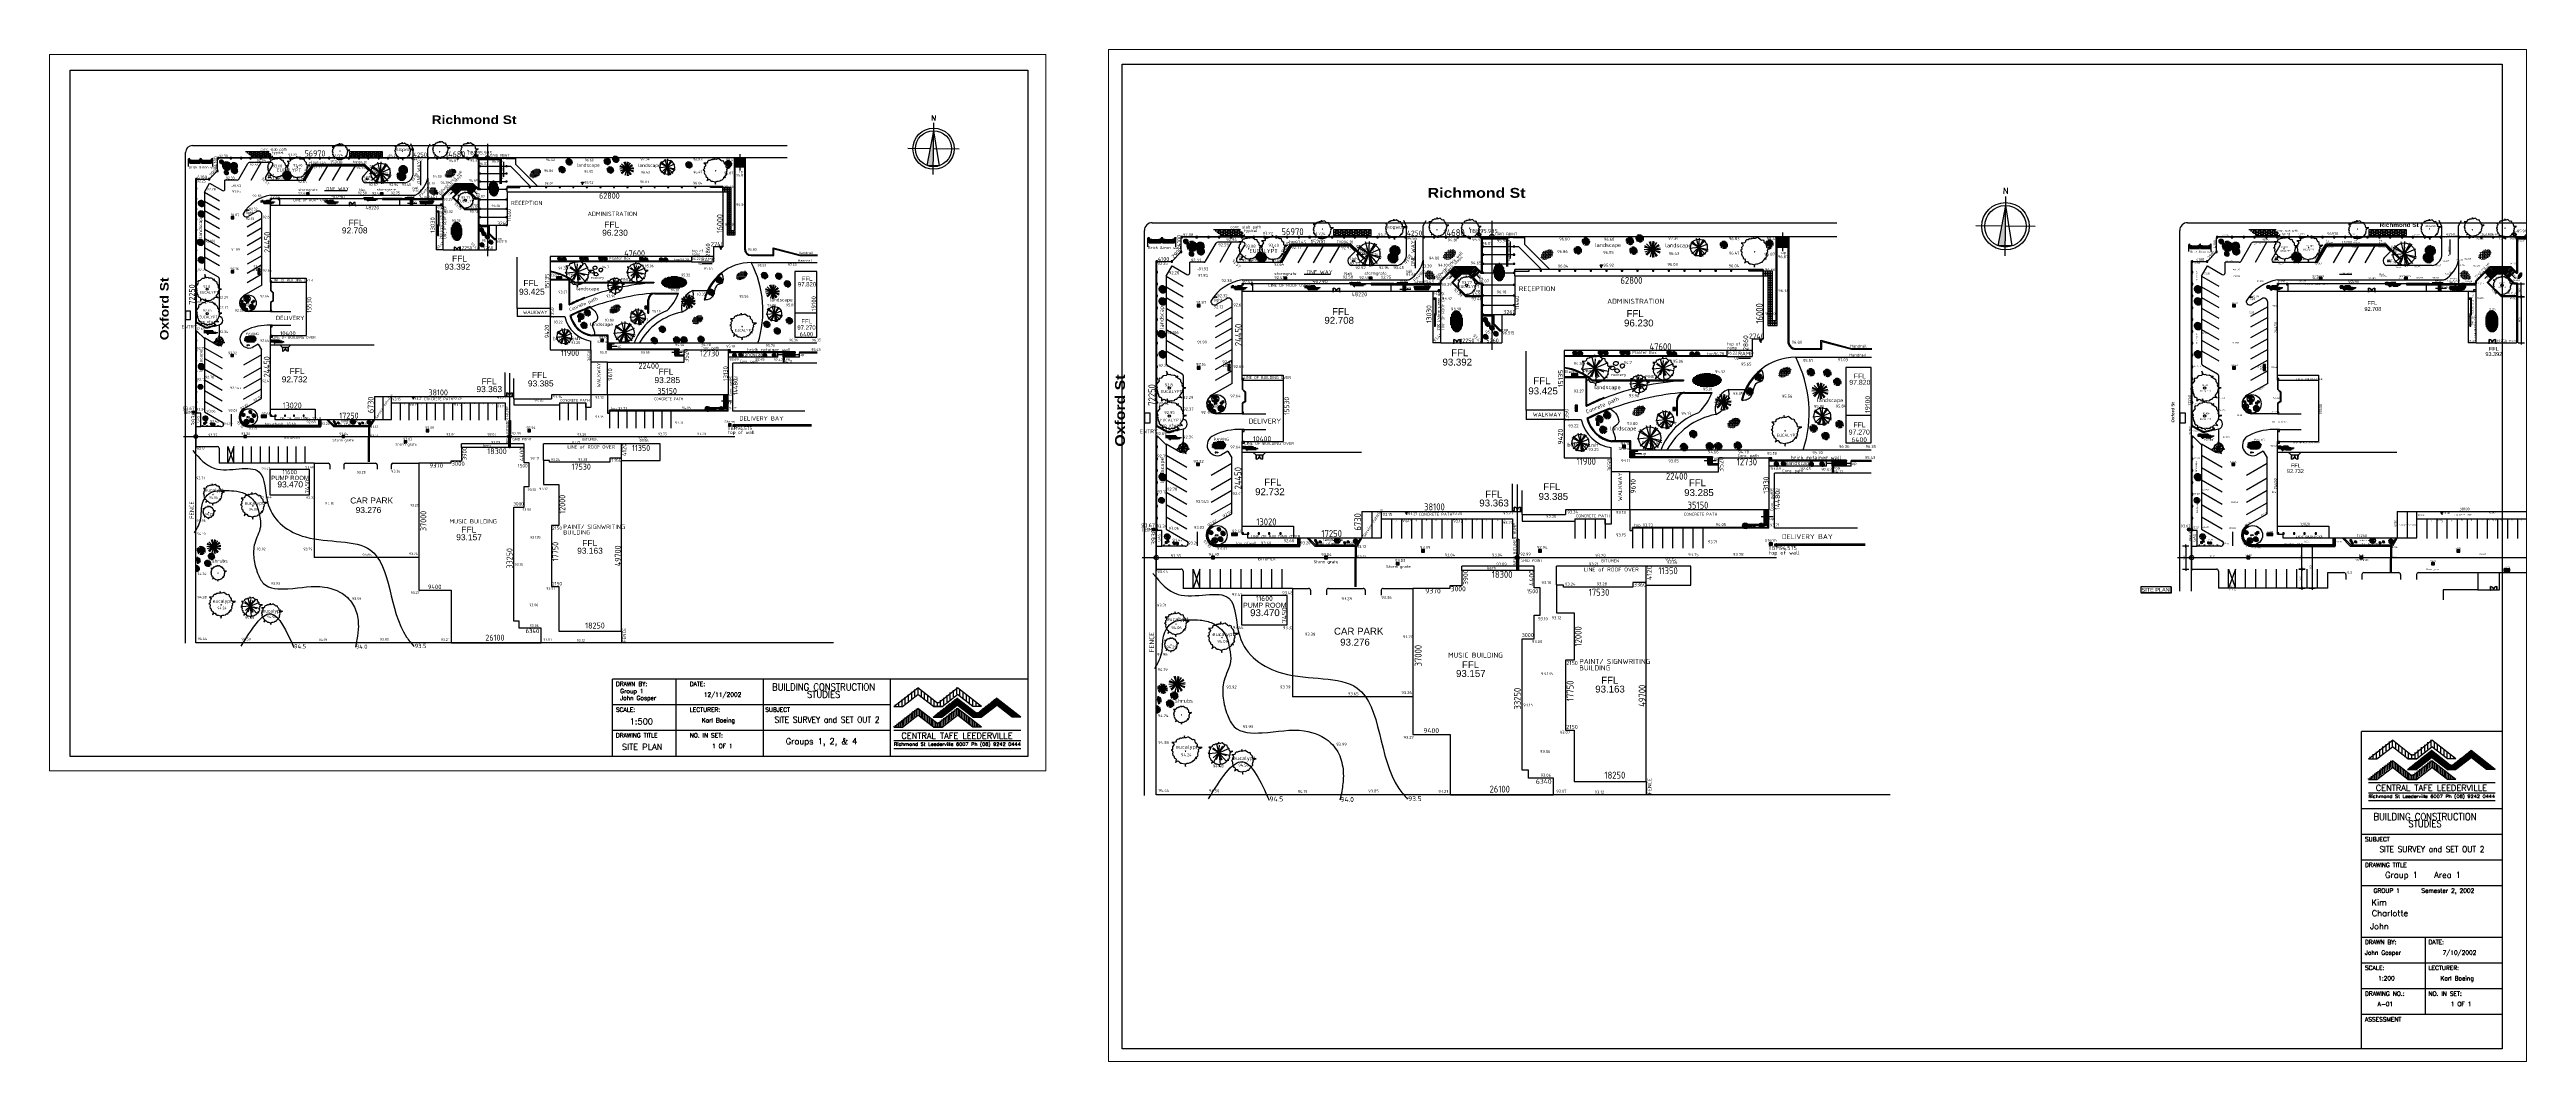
# Paper-space layout 'Layout1' of a CAD drawing. Extents: x 409 to 1852, y 879 to 1469.
# The model-space entities are those that its viewports show. They can reach past a viewport. Long polylines and large blocks are cut down to what shows.
import ezdxf
from ezdxf.enums import TextEntityAlignment as Align

# ---------------------------------------------------------------- set-up
doc = ezdxf.new("R2010")
doc.units = 0
doc.header["$MEASUREMENT"] = 0
doc.linetypes.add('ACAD_ISO03W100', pattern=[30, 12, -18])
doc.linetypes.add('HIDDEN', pattern=[9.525, 6.35, -3.175])
doc.layers.get('0').update_dxf_attribs({"linetype": 'CONTINUOUS'})
doc.layers.get('DEFPOINTS').update_dxf_attribs({"linetype": 'CONTINUOUS'})
for name, color, linetype in [('CONSTRUCTION', 7, 'CONTINUOUS'), ('DIMS', 7, 'CONTINUOUS'), ('FIXTURES', 11, 'CONTINUOUS'), ('HATCH', 11, 'CONTINUOUS'), ('MVIEW', 7, 'CONTINUOUS'), ('SHEET', 7, 'CONTINUOUS'), ('SITE', 7, 'CONTINUOUS'), ('SPOTHEIGHTS', 7, 'CONTINUOUS'), ('TEXT', 2, 'CONTINUOUS'), ('WALLS', 2, 'CONTINUOUS')]:
    doc.layers.add(name, color=color, linetype=linetype)
doc.styles.add('DIMTEXT', font='isocp3.shx', dxfattribs={"width": 0.8})
doc.styles.add('HEADINGS', font='sanss___.ttf')
doc.styles.add('NOTES', font='isocp3.shx')
doc.styles.add('PRESENTATION', font='counb___.ttf')
doc.styles.add('ROMAN', font='romanc.shx')
doc.styles.add('ROMANS', font='romans.shx')
doc.dimstyles.new('ARCH200', dxfattribs={"dimscale": 200, "dimtxt": 2, "dimasz": 1, "dimexe": 1, "dimexo": 8, "dimgap": 1, "dimtad": 1, "dimdec": 0, "dimtxsty": 'DIMTEXT', "dimblk1": 'OBLIQUE', "dimblk2": 'OBLIQUE', "dimsah": 1, "dimcen": 2.5, "dimse1": 1, "dimse2": 1, "dimclrd": 256, "dimclre": 256, "dimclrt": 256, "dimazin": 3, "dimtfac": 1, "dimtdec": 0, "dimtmove": 0, "dimatfit": 3, "dimtolj": 1, "dimtzin": 0})
doc.dimstyles.new('ARCH200$7', dxfattribs={"dimscale": 200, "dimtxt": 2, "dimasz": 1, "dimexe": 1, "dimexo": 8, "dimgap": 1, "dimtad": 1, "dimdec": 0, "dimtxsty": 'DIMTEXT', "dimcen": 2.5, "dimse1": 1, "dimse2": 1, "dimclrd": 256, "dimclre": 256, "dimclrt": 256, "dimazin": 3, "dimtfac": 1, "dimtdec": 0, "dimtmove": 0, "dimatfit": 3, "dimtolj": 1, "dimtzin": 0})
doc.dimstyles.new('ARCH500$7', dxfattribs={"dimscale": 500, "dimtxt": 2, "dimasz": 1, "dimexe": 1, "dimexo": 8, "dimgap": 1, "dimtad": 1, "dimdec": 0, "dimtxsty": 'DIMTEXT', "dimcen": 2.5, "dimse1": 1, "dimse2": 1, "dimclrd": 256, "dimclre": 256, "dimclrt": 256, "dimazin": 3, "dimtfac": 1, "dimtdec": 0, "dimtmove": 0, "dimatfit": 3, "dimtolj": 1, "dimtzin": 0})
pattern_1 = [(90, (0, 0), (-150, 9e-15), [])]
pattern_2 = [(45, (0, 0), (-106.06602, 106.06602), [])]
pattern_3 = [(135, (0, 0), (-106.06602, -106.06602), [])]
pattern_4 = [(45, (0, 0), (-88.38835, 88.38835), [12.5, -75])]
pattern_5 = [(90, (-261999, 4e-11), (-150, 9e-15), [])]
pattern_6 = [(45, (-261999, 4e-11), (-88.38835, 88.38835), [12.5, -75])]
pattern_7 = [(45, (-261999, 4e-11), (-106.06602, 106.06602), [])]
pattern_8 = [(135, (-261999, 4e-11), (-106.06602, -106.06602), [])]

# ---------------------------------------------------------------- blocks, each defined once
blk = doc.blocks.new('*X5')
at = {"color": 0, "linetype": 'CONTINUOUS'}
for p, q in [((72717, 20321), (72835, 20438)), ((72753, 20321), (73000, 20568)), ((72788, 20321), (73165, 20697)), ((72823, 20321), (73330, 20827)), ((72859, 20321), (73495, 20957)), ((72894, 20321), (73660, 21086)), ((72930, 20321), (73825, 21216)), ((72965, 20321), (73990, 21346)), ((73000, 20321), (74094, 21414)), ((73036, 20321), (74113, 21399)), ((73071, 20321), (74133, 21383)), ((73106, 20321), (74153, 21368)), ((73142, 20321), (74173, 21352)), ((73177, 20321), (74193, 21336)), ((73311, 20420), (74212, 21321)), ((73476, 20549), (74232, 21305)), ((73641, 20679), (74252, 21290)), ((73806, 20809), (74272, 21274)), ((73971, 20938), (74292, 21259)), ((74091, 21023), (74311, 21243)), ((74111, 21008), (74331, 21228)), ((74131, 20992), (74351, 21212)), ((74151, 20976), (74371, 21196)), ((74171, 20961), (74391, 21181)), ((74190, 20945), (74410, 21165)), ((74210, 20930), (74430, 21150)), ((74230, 20914), (74450, 21134)), ((74250, 20899), (74470, 21119)), ((74270, 20883), (74490, 21103)), ((74289, 20868), (74509, 21088)), ((74309, 20852), (74529, 21072)), ((74329, 20836), (74549, 21056)), ((74349, 20821), (74569, 21041)), ((74369, 20805), (74589, 21025)), ((74388, 20790), (74608, 21010)), ((74408, 20774), (74628, 20994)), ((74428, 20759), (74648, 20979)), ((74448, 20743), (74668, 20963)), ((74468, 20728), (74688, 20948)), ((74487, 20712), (74707, 20932)), ((74507, 20696), (74727, 20916)), ((74527, 20681), (74747, 20901)), ((74547, 20665), (74767, 20885)), ((74567, 20650), (74787, 20870)), ((74586, 20634), (74806, 20854)), ((74606, 20619), (74826, 20839)), ((74626, 20603), (74846, 20823)), ((74646, 20588), (74866, 20808)), ((74666, 20572), (74886, 20792)), ((74685, 20556), (74905, 20776)), ((74705, 20541), (74925, 20761)), ((74725, 20525), (74945, 20745)), ((74745, 20510), (74965, 20730)), ((74765, 20494), (74985, 20714)), ((74784, 20479), (75004, 20699)), ((74804, 20463), (75024, 20683)), ((74824, 20448), (75044, 20668)), ((74844, 20432), (75064, 20652)), ((74864, 20416), (75084, 20636)), ((74883, 20401), (75103, 20621)), ((74903, 20385), (75123, 20605)), ((74923, 20370), (75143, 20590)), ((74943, 20354), (75163, 20574)), ((74963, 20339), (75195, 20571)), ((74982, 20323), (75230, 20571)), ((75015, 20321), (75265, 20571)), ((75051, 20321), (75301, 20571)), ((75086, 20321), (75456, 20690)), ((75122, 20321), (75621, 20820)), ((75157, 20321), (75786, 20950)), ((75192, 20321), (75951, 21079)), ((75228, 20321), (76116, 21209)), ((75263, 20321), (76281, 21339)), ((75298, 20321), (76393, 21415)), ((75334, 20321), (76412, 21400)), ((75369, 20321), (76432, 21384)), ((75404, 20321), (76452, 21368)), ((75440, 20321), (76472, 21353)), ((75475, 20321), (76492, 21337)), ((75602, 20413), (76511, 21322)), ((75767, 20542), (76531, 21306)), ((75932, 20672), (76551, 21291)), ((76097, 20802), (76571, 21275)), ((76262, 20931), (76591, 21260)), ((76390, 21024), (76610, 21244)), ((76410, 21008), (76630, 21228)), ((76430, 20993), (76650, 21213)), ((76450, 20977), (76670, 21197)), ((76470, 20962), (76690, 21182)), ((76489, 20946), (76709, 21166)), ((76509, 20931), (76729, 21151)), ((76529, 20915), (76749, 21135)), ((76549, 20900), (76769, 21120)), ((76569, 20884), (76789, 21104)), ((76588, 20868), (76808, 21088)), ((76608, 20853), (76828, 21073)), ((76628, 20837), (76848, 21057)), ((76648, 20822), (76868, 21042)), ((76668, 20806), (76888, 21026)), ((76687, 20791), (76907, 21011)), ((76707, 20775), (76927, 20995)), ((76727, 20759), (76947, 20979)), ((76747, 20744), (76967, 20964)), ((76767, 20728), (76987, 20948)), ((76786, 20713), (77006, 20933)), ((76806, 20697), (77026, 20917)), ((76826, 20682), (77046, 20902)), ((76846, 20666), (77066, 20886)), ((76866, 20651), (77086, 20871)), ((76885, 20635), (77105, 20855)), ((76905, 20619), (77125, 20839)), ((76925, 20604), (77145, 20824)), ((76945, 20588), (77165, 20808)), ((76965, 20573), (77185, 20793)), ((76984, 20557), (77204, 20777)), ((77004, 20542), (77224, 20762)), ((77024, 20526), (77244, 20746)), ((77044, 20511), (77264, 20731)), ((77064, 20495), (77284, 20715)), ((77083, 20479), (77303, 20699)), ((77103, 20464), (77323, 20684)), ((77123, 20448), (77343, 20668)), ((77143, 20433), (77363, 20653)), ((77163, 20417), (77383, 20637)), ((77182, 20402), (77402, 20622)), ((77202, 20386), (77422, 20606)), ((77222, 20371), (77442, 20591)), ((77242, 20355), (77462, 20575)), ((77262, 20339), (77482, 20559)), ((77281, 20324), (77501, 20544)), ((77314, 20321), (77521, 20528)), ((77349, 20321), (77541, 20513)), ((77384, 20321), (77561, 20497)), ((77420, 20321), (77581, 20482)), ((77455, 20321), (77600, 20466)), ((77490, 20321), (77620, 20451)), ((77526, 20321), (77640, 20435)), ((77561, 20321), (77660, 20419)), ((77596, 20321), (77680, 20404)), ((77632, 20321), (77699, 20388)), ((77667, 20321), (77719, 20373)), ((77702, 20321), (77739, 20357)), ((77738, 20321), (77759, 20342)), ((77773, 20321), (77779, 20326))]:
    blk.add_line(p, q, dxfattribs=at)
blk = doc.blocks.new('*X3')
at = {"color": 0, "linetype": 'CONTINUOUS'}
for p, q in [((77062, 19842), (77062, 20235)), ((77250, 19989), (77250, 20382)), ((77438, 20078), (77438, 20471)), ((77625, 19930), (77625, 20323)), ((79500, 19950), (79500, 20343)), ((79688, 20097), (79688, 20490)), ((79875, 19970), (79875, 20363)), ((80062, 19822), (80062, 20215)), ((76125, 19400), (76125, 19498)), ((76312, 19400), (76312, 19646)), ((76500, 19400), (76500, 19793)), ((76688, 19547), (76688, 19940)), ((76875, 19695), (76875, 20087)), ((77812, 19783), (77812, 20176)), ((78000, 19636), (78000, 20029)), ((78188, 19488), (78188, 19881)), ((78375, 19400), (78375, 19734)), ((78562, 19400), (78562, 19650)), ((78750, 19400), (78750, 19754)), ((78938, 19508), (78938, 19901)), ((79125, 19655), (79125, 20048)), ((79312, 19803), (79312, 20196)), ((80250, 19675), (80250, 20068)), ((80438, 19528), (80438, 19921)), ((80625, 19400), (80625, 19773)), ((80812, 19400), (80812, 19626)), ((81000, 19400), (81000, 19479))]:
    blk.add_line(p, q, dxfattribs=at)
blk = doc.blocks.new('*X4')
at = {"color": 0, "linetype": 'CONTINUOUS'}
for p, q in [((76781, 18421), (76781, 18814)), ((76875, 18495), (76875, 18887)), ((76969, 18568), (76969, 18961)), ((77062, 18642), (77062, 19035)), ((77156, 18716), (77156, 19108)), ((77250, 18789), (77250, 19182)), ((77344, 18863), (77344, 19256)), ((77438, 18878), (77438, 19271)), ((77531, 18804), (77531, 19197)), ((77625, 18730), (77625, 19123)), ((77719, 18657), (77719, 19050)), ((77812, 18583), (77812, 18976)), ((77906, 18509), (77906, 18902)), ((78000, 18436), (78000, 18829)), ((79031, 18382), (79031, 18775)), ((79125, 18455), (79125, 18848)), ((79219, 18529), (79219, 18922)), ((79312, 18603), (79312, 18996)), ((79406, 18676), (79406, 19069)), ((79500, 18750), (79500, 19143)), ((79594, 18824), (79594, 19217)), ((79688, 18897), (79688, 19290)), ((79781, 18843), (79781, 19236)), ((79875, 18770), (79875, 19163)), ((79969, 18696), (79969, 19089)), ((80062, 18622), (80062, 19015)), ((80156, 18549), (80156, 18942)), ((80250, 18475), (80250, 18868)), ((80344, 18401), (80344, 18794)), ((76031, 18200), (76031, 18225)), ((76125, 18200), (76125, 18298)), ((76219, 18200), (76219, 18372)), ((76312, 18200), (76312, 18446)), ((76406, 18200), (76406, 18519)), ((76500, 18200), (76500, 18593)), ((76594, 18274), (76594, 18667)), ((76688, 18347), (76688, 18740)), ((78094, 18362), (78094, 18755)), ((78188, 18288), (78188, 18681)), ((78281, 18215), (78281, 18608)), ((78375, 18200), (78375, 18534)), ((78469, 18200), (78469, 18460)), ((78562, 18200), (78562, 18450)), ((78656, 18200), (78656, 18480)), ((78750, 18200), (78750, 18554)), ((78844, 18234), (78844, 18627)), ((78938, 18308), (78938, 18701)), ((80438, 18328), (80438, 18721)), ((80531, 18254), (80531, 18647)), ((80625, 18200), (80625, 18573)), ((80719, 18200), (80719, 18500)), ((80812, 18200), (80812, 18426)), ((80906, 18200), (80906, 18352)), ((81000, 18200), (81000, 18279)), ((81094, 18200), (81094, 18205))]:
    blk.add_line(p, q, dxfattribs=at)
blk = doc.blocks.new('_OBLIQUE')
at = {"layer": 'DIMS'}
for p, q in [((-1.9, 0), (2.1, 0)), ((-0.4, -0.4), (0.4, 0.4)), ((0, -4), (0, 4))]:
    blk.add_line(p, q, dxfattribs=at)
blk = doc.blocks.new('*D13')
at = {"linetype": 'BYBLOCK'}
blk.add_line((-105602, -33340), (-105602, -28520), dxfattribs=at)
at = {"layer": 'DEFPOINTS', "color": 0, "linetype": 'BYBLOCK'}
for p in [(-105602, -28520), (-104250, -28520), (-104250, -33340)]:
    blk.add_point(p, dxfattribs=at)
at = {"linetype": 'BYBLOCK', "xscale": 200, "yscale": 200, "zscale": 200}
for p, rotation in [((-105602, -28520), 90), ((-105602, -33340), 270)]:
    blk.add_blockref('_OBLIQUE', p, dxfattribs=dict(at, rotation=rotation))
at = {"linetype": 'BYBLOCK', "insert": (-106002, -30930), "char_height": 400, "attachment_point": 5, "rotation": 90, "style": 'DIMTEXT'}
blk.add_mtext('\\A1;4820', dxfattribs=at)
blk = doc.blocks.new('*D14')
at = {"linetype": 'BYBLOCK'}
blk.add_line((-135005, -22710), (-135005, -28520), dxfattribs=at)
at = {"layer": 'DEFPOINTS', "color": 0, "linetype": 'BYBLOCK'}
for p in [(-133530, -22710), (-135005, -28520), (-133530, -28520)]:
    blk.add_point(p, dxfattribs=at)
at = {"linetype": 'BYBLOCK', "xscale": 200, "yscale": 200, "zscale": 200}
for p, rotation in [((-135005, -22710), 90), ((-135005, -28520), 270)]:
    blk.add_blockref('_OBLIQUE', p, dxfattribs=dict(at, rotation=rotation))
at = {"linetype": 'BYBLOCK', "insert": (-135405, -25615), "char_height": 400, "attachment_point": 5, "rotation": 90, "style": 'DIMTEXT'}
blk.add_mtext('\\A1;5810', dxfattribs=at)
blk = doc.blocks.new('*D15')
at = {"linetype": 'BYBLOCK'}
blk.add_line((-50117, 43110), (-50117, 31440), dxfattribs=at)
at = {"layer": 'DEFPOINTS', "color": 0, "linetype": 'BYBLOCK'}
for p in [(-51300, 43110), (-51300, 31440), (-50117, 31440)]:
    blk.add_point(p, dxfattribs=at)
at = {"linetype": 'BYBLOCK', "xscale": 200, "yscale": 200, "zscale": 200}
for p, rotation in [((-50117, 43110), 90), ((-50117, 31440), 270)]:
    blk.add_blockref('_OBLIQUE', p, dxfattribs=dict(at, rotation=rotation))
at = {"linetype": 'BYBLOCK', "insert": (-50517, 37275), "char_height": 400, "attachment_point": 5, "rotation": 90, "style": 'DIMTEXT'}
blk.add_mtext('\\A1;11670', dxfattribs=at)
blk = doc.blocks.new('*D16')
at = {"linetype": 'BYBLOCK'}
blk.add_line((-50117, 43110), (-50117, 46270), dxfattribs=at)
at = {"layer": 'DEFPOINTS', "color": 0, "linetype": 'BYBLOCK'}
for p in [(-51300, 46270), (-50117, 46270), (-51300, 43110)]:
    blk.add_point(p, dxfattribs=at)
at = {"linetype": 'BYBLOCK', "xscale": 200, "yscale": 200, "zscale": 200}
for p, rotation in [((-50117, 46270), 90), ((-50117, 43110), 270)]:
    blk.add_blockref('_OBLIQUE', p, dxfattribs=dict(at, rotation=rotation))
at = {"linetype": 'BYBLOCK', "insert": (-50517, 44690), "char_height": 400, "attachment_point": 5, "rotation": 90, "style": 'DIMTEXT'}
blk.add_mtext('\\A1;3160', dxfattribs=at)
blk = doc.blocks.new('STORMGRATE')
at = {"layer": 'FIXTURES'}
for p, q in [((-770, -155), (0, -155)), ((-770, -305), (0, -305)), ((-770, -455), (0, -455))]:
    blk.add_line(p, q, dxfattribs=at)
blk.add_lwpolyline([(-770, -610), (0, -610), (0, 0), (-770, 0)], close=True, dxfattribs=at)
blk = doc.blocks.new('*D18')
at = {"linetype": 'BYBLOCK'}
blk.add_line((-103036, -22710), (-103036, -33340), dxfattribs=at)
at = {"layer": 'DEFPOINTS', "color": 0, "linetype": 'BYBLOCK'}
for p in [(-107585, -22710), (-107585, -33340), (-103036, -33340)]:
    blk.add_point(p, dxfattribs=at)
at = {"linetype": 'BYBLOCK', "xscale": 200, "yscale": 200, "zscale": 200}
for p, rotation in [((-103036, -22710), 90), ((-103036, -33340), 270)]:
    blk.add_blockref('_OBLIQUE', p, dxfattribs=dict(at, rotation=rotation))
at = {"linetype": 'BYBLOCK', "insert": (-103436, -28025), "char_height": 400, "attachment_point": 5, "rotation": 90, "style": 'DIMTEXT'}
blk.add_mtext('\\A1;10630', dxfattribs=at)
blk = doc.blocks.new('*D19')
at = {"linetype": 'BYBLOCK'}
blk.add_line((-105602, -28520), (-105602, -22710), dxfattribs=at)
at = {"layer": 'DEFPOINTS', "color": 0, "linetype": 'BYBLOCK'}
for p in [(-105602, -22710), (-104250, -22710), (-104250, -28520)]:
    blk.add_point(p, dxfattribs=at)
at = {"linetype": 'BYBLOCK', "xscale": 200, "yscale": 200, "zscale": 200}
for p, rotation in [((-105602, -22710), 90), ((-105602, -28520), 270)]:
    blk.add_blockref('_OBLIQUE', p, dxfattribs=dict(at, rotation=rotation))
at = {"linetype": 'BYBLOCK', "insert": (-106002, -25615), "char_height": 400, "attachment_point": 5, "rotation": 90, "style": 'DIMTEXT'}
blk.add_mtext('\\A1;5810', dxfattribs=at)
blk = doc.blocks.new('TELSTRA')
at = {"layer": 'SITE'}
blk.add_hatch(color=11, dxfattribs=at).paths.add_polyline_path([(-235, 0, 0.4142136), (-285, -50), (-285, -177), (185, -177, 0.4142136), (235, -127), (235, 0)])
h = blk.add_hatch(color=11, dxfattribs=at)
edge = h.paths.add_edge_path()
edge.add_ellipse((-109, -515), major_axis=(-272, 272), ratio=0.4631357, start_angle=296.408811, end_angle=636.404521)
edge.add_line((-14, -359), (-47, -548))
edge.add_line((-47, -548), (-164, -548))
edge.add_line((-164, -548), (-117, -281))
at = {"layer": 'SITE', "color": 11}
for p, q in [((-116, -279), (-164, -548)), ((-164, -548), (-47, -548)), ((-14, -359), (-47, -548))]:
    blk.add_line(p, q, dxfattribs=at)
blk.add_lwpolyline([(185, -177), (-285, -177), (-285, -50, -0.4142136), (-235, 0), (235, 0), (235, -127)], format="xyb", dxfattribs=at)
blk.add_arc((185, -127), 50, 270, 0, dxfattribs=at)
blk = doc.blocks.new('PALMBRANCH')
at = {"layer": 'FIXTURES', "color": 11}
for p, q in [((0, 1200), (-218, 1578)), ((0, 1500), (-217, 1626)), ((0, 1200), (-217, 1325)), ((0, 900), (-216, 1274)), ((0, 1500), (-209, 1861)), ((0, 1800), (-205, 1918)), ((0, 900), (-204, 1018)), ((0, 600), (-200, 946)), ((0, 1800), (-187, 2125)), ((0, 2100), (-178, 2203)), ((0, 600), (-177, 702)), ((0, 300), (-162, 580)), ((0, 2100), (-153, 2365)), ((0, 2400), (-129, 2474)), ((0, 300), (-127, 374)), ((0, 2400), (-99, 2571)), ((0, 0), (-41, 70)), ((0, 2695), (0, 0)), ((0, 2400), (103, 2578)), ((0, 2400), (124, 2524)), ((0, 2100), (164, 2384)), ((0, 2100), (185, 2285)), ((0, 1800), (207, 2159)), ((0, 1800), (226, 2026)), ((0, 1500), (239, 1914)), ((0, 1500), (254, 1754)), ((0, 1200), (261, 1653)), ((0, 1200), (271, 1471)), ((0, 900), (274, 1374)), ((0, 900), (276, 1176)), ((0, 600), (276, 1078)), ((0, 600), (270, 870)), ((0, 300), (264, 757)), ((0, 300), (246, 546)), ((0, 0), (227, 393)), ((0, 0), (187, 187))]:
    blk.add_line(p, q, dxfattribs=at)
blk = doc.blocks.new('PALMPLAN')
at = {"layer": 'CONSTRUCTION'}
for xscale, yscale, zscale, rotation in [(0.5, 0.5, 0.5, 102.8571428571428), (0.4, 0.4, 0.4, 154.2857142857142), (0.25, 0.25, 0.25, 51.42857142857143), (0.5, 0.5, 0.5, 205.7142857142857), (0.375, 0.375, 0.375, 308.5714285714285), (0.5, 0.5, 0.5, 257.1428571428571)]:
    blk.add_blockref('PALMBRANCH', (56, -35), dxfattribs=dict(at, xscale=xscale, yscale=yscale, zscale=zscale, rotation=rotation))
at = {"layer": 'CONSTRUCTION', "xscale": 0.5, "yscale": 0.5, "zscale": 0.5}
blk.add_blockref('PALMBRANCH', (56, -35), dxfattribs=at)
blk = doc.blocks.new('BRICKWALL')
at = {"layer": 'FIXTURES', "color": 11}
for p, q in [((303, 1468), (2697, 1468)), ((303, 836), (2697, 836)), ((350, 1636), (350, 756)), ((400, 1623), (400, 836)), ((500, 1599), (500, 836)), ((600, 1578), (600, 836)), ((700, 1558), (700, 836)), ((800, 1541), (800, 836)), ((900, 1527), (900, 836)), ((1000, 1514), (1000, 836)), ((1100, 1504), (1100, 836)), ((1200, 1496), (1200, 836)), ((1300, 1491), (1300, 836)), ((1400, 1488), (1400, 836)), ((1500, 1486), (1500, 756)), ((1600, 1488), (1600, 836)), ((1700, 1491), (1700, 836)), ((1800, 1496), (1800, 836)), ((1900, 1504), (1900, 836)), ((2000, 1514), (2000, 836)), ((2100, 1527), (2100, 836)), ((2200, 1541), (2200, 836)), ((2300, 1558), (2300, 836)), ((2400, 1578), (2400, 836)), ((2500, 1599), (2500, 836)), ((2600, 1623), (2600, 836)), ((2650, 756), (2650, 1636)), ((3003, 1468), (5397, 1468)), ((3003, 836), (5397, 836)), ((3050, 1636), (3050, 756)), ((3100, 1623), (3100, 836)), ((3200, 1599), (3200, 836)), ((3300, 1578), (3300, 836)), ((3400, 1558), (3400, 836)), ((3500, 1541), (3500, 836)), ((3600, 1527), (3600, 836)), ((3700, 1514), (3700, 836)), ((3800, 1504), (3800, 836)), ((3900, 1496), (3900, 836)), ((4000, 1491), (4000, 836)), ((4100, 1488), (4100, 836)), ((4200, 1486), (4200, 756)), ((4300, 1488), (4300, 836)), ((4400, 1491), (4400, 836)), ((4500, 1496), (4500, 836)), ((4600, 1504), (4600, 836)), ((4700, 1514), (4700, 836)), ((4800, 1527), (4800, 836)), ((4900, 1541), (4900, 836)), ((5000, 1558), (5000, 836)), ((5100, 1578), (5100, 836)), ((5200, 1599), (5200, 836)), ((5300, 1623), (5300, 836)), ((5350, 756), (5350, 1636))]:
    blk.add_line(p, q, dxfattribs=at)
at = {"layer": 'TEXT'}
for p, q in [((-25, 1800), (-25, 1750)), ((-25, 1750), (325, 1750)), ((0, 0), (0, 1750)), ((300, 756), (300, 1750)), ((300, 756), (2700, 756)), ((325, 1750), (325, 1800)), ((2675, 1800), (2675, 1750)), ((2675, 1750), (3025, 1750)), ((2700, 756), (2700, 1750)), ((3000, 756), (3000, 1750)), ((3000, 756), (5400, 756)), ((3025, 1750), (3025, 1800)), ((5375, 1800), (5375, 1750)), ((5375, 1750), (5725, 1750)), ((5400, 756), (5400, 1750)), ((5700, 0), (5700, 1750)), ((5725, 1750), (5725, 1800))]:
    blk.add_line(p, q, dxfattribs=at)
for centre in [(150, 1200), (2850, 1200), (5550, 1200)]:
    blk.add_arc(centre, 625, 73.7398, 106.2602, dxfattribs=at)
blk = doc.blocks.new('NORTHTWO')
blk.add_hatch(color=3).paths.add_polyline_path([(-4250, 50), (-863, -588), (-855, 10)])
at = {"color": 3}
for p, q in [((-2470, 2529), (-2500, 30)), ((0, 0), (-5000, 59)), ((-848, 609), (-4250, 50)), ((-863, -588), (-4250, 50)), ((-848, 609), (-863, -588)), ((-2503, -279), (-2529, -2470))]:
    blk.add_line(p, q, dxfattribs=at)
for radius in [2000, 1750]:
    blk.add_circle((-2500, 30), radius, dxfattribs=at)
at = {"color": 3, "style": 'ROMAN'}
blk.add_text('N', height=500, rotation=89.32266, dxfattribs=at).set_placement((-5244, -184))

msp = doc.modelspace()

# ---------------------------------------------------------------- hatches: boundary and pattern name
at = {"layer": 'CONSTRUCTION'}
for points in [[(-385056.3, 47281.3, 1), (-384808.4, 47281.3, 1)], [(-123057.3, 47281.3, 1), (-122809.4, 47281.3, 1)], [(-146320.8, -34476.8), (-146320.8, -34562.3), (-138594.8, -34562.3), (-138594.8, -33134.3), (-138680.4, -33134.3), (-138680.4, -34476.8)]]:
    msp.add_hatch(color=256, dxfattribs=at).paths.add_polyline_path(points)
h = msp.add_hatch(color=256, dxfattribs=at)
h.paths.add_polyline_path([(-238586.1, -22030.5), (-238694.8, -22218.8), (-238477.3, -22218.8)])
h.paths.add_polyline_path([(-238477.3, -22218.8), (-238694.8, -22218.8), (-238896.8, -22568.8), (-238275.3, -22568.8)])
h.paths.add_polyline_path([(-238275.3, -22568.8), (-238896.8, -22568.8), (-238932.5, -22630.5), (-238239.6, -22630.5)])
at = {"layer": 'HATCH'}
h = msp.add_hatch(dxfattribs=at)
h.set_pattern_fill('ACAD_ISO07W100', color=256, scale=25, angle=45, style=0)
h.set_pattern_definition(pattern_6)
h.paths.add_polyline_path([(-361532.1, 53799.7), (-364132.1, 49296.4), (-363872.3, 49146.4), (-361358.9, 53499.7), (-346466.8, 53499.7), (-344523.6, 51561.8, -0.0329213), (-344457.7, 51925.4), (-346332, 53799.7)])
h.paths.add_polyline_path([(-343991.1, 51030.8), (-343599.9, 51067.7), (-344457.7, 51925.4, 0.0329213), (-344523.6, 51561.8)])
h.paths.add_polyline_path([(-343045, 50087.2), (-342818.8, 50286.5), (-343599.9, 51067.7), (-343991.1, 51030.8)])
h.paths.add_polyline_path([(-342655, 50122.8), (-342818.8, 50286.5), (-343045, 50087.2), (-342867.5, 49910.3)])
h = msp.add_hatch(dxfattribs=at)
h.set_pattern_fill('GRASS', color=256, scale=200, style=0)
h.set_pattern_definition([(90, (-261559, -762.1), (-141.42136, 141.42136), [37.5, -245.3427]), (45, (-261559, -762.1), (-141.42136, 141.42136), [37.5, -162.5]), (135, (-261559, -762.1), (-141.42136, -141.42136), [37.5, -162.5])])
edge = h.paths.add_edge_path()
edge.add_ellipse((-321266.2, 51113.4), major_axis=(-1506, -869.5), ratio=0.61874641, start_angle=0, end_angle=360)
h.paths.add_polyline_path([(-322022.6, 50859.1), (-320562.6, 50859.1), (-320562.6, 51399.1), (-322022.6, 51399.1)], flags=24)
h = msp.add_hatch(dxfattribs=at)
h.set_pattern_fill('GRASS', color=256, scale=200, style=0)
h.set_pattern_definition([(90, (-236883, -762.1), (-141.42136, 141.42136), [37.5, -245.3427]), (45, (-236883, -762.1), (-141.42136, 141.42136), [37.5, -162.5]), (135, (-236883, -762.1), (-141.42136, -141.42136), [37.5, -162.5])])
edge = h.paths.add_edge_path()
edge.add_ellipse((-296590.2, 51113.4), major_axis=(-1506, -869.5), ratio=0.61874641, start_angle=0, end_angle=360)
h.paths.add_polyline_path([(-297346.6, 50859.1), (-295886.6, 50859.1), (-295886.6, 51399.1), (-297346.6, 51399.1)], flags=24)
h = msp.add_hatch(dxfattribs=at)
h.set_pattern_fill('ACAD_ISO07W100', color=256, scale=25, angle=45, style=0)
h.set_pattern_definition(pattern_4)
h.paths.add_polyline_path([(-99533.1, 53799.7), (-102133.1, 49296.4), (-101873.3, 49146.4), (-99359.9, 53499.7), (-84467.8, 53499.7), (-82524.6, 51561.8, -0.0329213), (-82458.7, 51925.4), (-84333, 53799.7)])
h.paths.add_polyline_path([(-81992.1, 51030.8), (-81600.9, 51067.7), (-82458.7, 51925.4, 0.0329213), (-82524.6, 51561.8)])
h.paths.add_polyline_path([(-81046, 50087.2), (-80819.8, 50286.5), (-81600.9, 51067.7), (-81992.1, 51030.8)])
h.paths.add_polyline_path([(-80656, 50122.8), (-80819.8, 50286.5), (-81046, 50087.2), (-80868.5, 49910.3)])
h = msp.add_hatch(dxfattribs=at)
h.set_pattern_fill('GRASS', color=256, scale=200, style=0)
h.set_pattern_definition([(90, (440, -762.1), (-141.42136, 141.42136), [37.5, -245.3427]), (45, (440, -762.1), (-141.42136, 141.42136), [37.5, -162.5]), (135, (440, -762.1), (-141.42136, -141.42136), [37.5, -162.5])])
edge = h.paths.add_edge_path()
edge.add_ellipse((-59267.2, 51113.4), major_axis=(-1506, -869.5), ratio=0.61874641, start_angle=0, end_angle=360)
h.paths.add_polyline_path([(-60023.6, 50859.1), (-58563.6, 50859.1), (-58563.6, 51399.1), (-60023.6, 51399.1)], flags=24)
h = msp.add_hatch(dxfattribs=at)
h.set_pattern_fill('BRICK', color=256, scale=1000, style=0)
h.paths.add_polyline_path([(-344115.3, 43111), (-343325.6, 43111), (-342378.1, 43616), (-343673.1, 43805.3), (-343988.9, 44215.6), (-345536.6, 44089.3), (-346073.5, 44184), (-346547.3, 44089.3), (-346484.2, 43489.7), (-345915.6, 43458.2), (-345410.3, 42953.2), (-344999.7, 43142.6)])
h = msp.add_hatch(dxfattribs=at)
h.set_pattern_fill('GRASS', color=256, scale=200, style=0)
h.set_pattern_definition([(90, (-261999, 4e-11), (-141.42136, 141.42136), [37.5, -245.3427]), (45, (-261999, 4e-11), (-141.42136, 141.42136), [37.5, -162.5]), (135, (-261999, 4e-11), (-141.42136, -141.42136), [37.5, -162.5])])
edge = h.paths.add_edge_path()
edge.add_spline(control_points=[(-326994.6, 46879), (-327371.3, 46690.8), (-327793.8, 45675.4), (-326677.9, 44582.9), (-324204.3, 44761.7), (-325360.2, 46135), (-325798.4, 47110), (-326644.9, 47053.7), (-326994.6, 46879)], knot_values=[0, 0, 0, 0, 1263.22361668, 2394.23217618, 4328.3008108, 5603.00218712, 6327.70718, 7500.52610479, 7500.52610479, 7500.52610479, 7500.52610479], degree=3, periodic=0)
h = msp.add_hatch(dxfattribs=at)
h.set_pattern_fill('U', color=256, scale=150, angle=135, style=0, pattern_type=0)
h.set_pattern_definition(pattern_8)
h.paths.add_polyline_path([(-319910.5, 47868.5), (-320073.1, 48031.2), (-323708.6, 44395.7), (-323478.6, 44300.4)])
h = msp.add_hatch(dxfattribs=at)
h.set_pattern_fill('_U', color=256, scale=150, style=0, pattern_type=0)
h.set_pattern_definition([(0, (-261999, 4e-11), (0, 150), [])])
h.paths.add_polyline_path([(-323708.6, 43789.8), (-323478.6, 43789.8), (-323478.6, 44300.4), (-323708.6, 44395.7)])
h = msp.add_hatch(dxfattribs=at)
h.set_pattern_fill('U', color=256, scale=150, angle=45, style=0, pattern_type=0)
h.set_pattern_definition(pattern_7)
h.paths.add_polyline_path([(-317483.9, 41100.3), (-317530.3, 41112.9), (-317730.6, 41131.3), (-317945.1, 41296.3), (-318116.8, 41479.7), (-318213.3, 41504.5), (-317138.6, 40429.8), (-317043.3, 40659.8)])
h.paths.add_polyline_path([(-318577.6, 41868.8), (-318213.3, 41504.5), (-318116.8, 41479.7), (-317945.1, 41296.3), (-317730.6, 41131.3), (-317530.3, 41112.9), (-317483.9, 41100.3), (-319114.4, 42730.8), (-319046.5, 42470), (-318889.2, 42360), (-318846.3, 42213.3), (-318846.3, 42137.5), (-318639, 41930.2), (-318617.4, 41919.8)])
h.paths.add_polyline_path([(-318846.3, 42137.5), (-318846.3, 42213.3), (-318889.2, 42360), (-319046.5, 42470), (-319114.4, 42730.8), (-320433.7, 44050.2), (-320596.4, 44212.8), (-320759, 44050.2)])
h = msp.add_hatch(dxfattribs=at)
h.set_pattern_fill('U', color=256, scale=150, angle=135, style=0, pattern_type=0)
h.set_pattern_definition(pattern_8)
h.paths.add_polyline_path([(-318315.8, 46168.1), (-318411, 46398.1), (-319762, 45047.2), (-319599.3, 44884.5)])
h.paths.add_polyline_path([(-319599.3, 44884.5), (-319762, 45047.2), (-320596.4, 44212.8), (-320433.7, 44050.2)])
h = msp.add_hatch(dxfattribs=at)
h.set_pattern_fill('BRICK', color=256, scale=500, style=0)
h.set_pattern_definition([(0, (-261999, 4e-11), (0, 125), []), (90, (-261999, 4e-11), (-250, 2e-14), [125, -125]), (90, (-261874, 4e-11), (-250, 2e-14), [-125, 125])])
h.paths.add_polyline_path([(-320073.1, 48031.2), (-319910.5, 47868.5), (-318425.5, 46383.6), (-318411, 46398.1), (-316351.7, 46398.1), (-314866.7, 47883), (-314718.6, 48031.2)])
h.paths.add_polyline_path([(-318199, 46888.2), (-315636.3, 46888.2), (-315636.3, 47956.4), (-318199, 47956.4)], flags=24)
h = msp.add_hatch(dxfattribs=at)
h.set_pattern_fill('U', color=256, scale=150, angle=90, style=0, pattern_type=0)
h.set_pattern_definition(pattern_5)
h.paths.add_polyline_path([(-316446.9, 46168.1), (-316351.7, 46398.1), (-318411, 46398.1), (-318315.8, 46168.1)])
h = msp.add_hatch(dxfattribs=at)
h.set_pattern_fill('U', color=256, scale=150, angle=45, style=0, pattern_type=0)
h.set_pattern_definition(pattern_7)
h.paths.add_polyline_path([(-313868.6, 43589.8), (-313773.3, 43819.8), (-316351.7, 46398.1), (-316446.9, 46168.1)])
h = msp.add_hatch(dxfattribs=at)
h.set_pattern_fill('U', color=256, scale=150, angle=45, style=0, pattern_type=0)
h.set_pattern_definition(pattern_7)
h.paths.add_polyline_path([(-313373.9, 46390.2), (-313365.6, 46390.2), (-313298.6, 46640.2), (-314704.1, 48045.7), (-314866.7, 47883)])
h = msp.add_hatch(dxfattribs=at)
h.set_pattern_fill('_U', color=256, scale=150, angle=90, style=0, pattern_type=0)
h.set_pattern_definition(pattern_5)
h.paths.add_polyline_path([(-313068.6, 46640.2), (-313298.6, 46640.2), (-313365.6, 46390.2), (-313068.6, 46390.2)])
h = msp.add_hatch(dxfattribs=at)
h.set_pattern_fill('BRICK', color=256, scale=1000, angle=90, style=0)
h.set_pattern_definition([(90, (383.55, -681.23), (-250, 2e-14), []), (180, (383.55, -681.23), (-6e-14, -500), [250, -250]), (180, (383.55, -431.23), (-6e-14, -500), [-250, 250])])
edge = h.paths.add_edge_path()
edge.add_ellipse((-308731.5, 46612.9), major_axis=(-175.2, 2246.8), ratio=0.62809916, start_angle=306.9653828, end_angle=407.4254168)
edge.add_line((-309889.3, 48051.9), (-307709.3, 48051.9))
edge = h.paths.add_edge_path()
edge.add_ellipse((-308731.5, 46612.9), major_axis=(-175.2, 2246.8), ratio=0.62809916, start_angle=246.2551088, end_angle=306.9653828)
edge.add_line((-307709.3, 48051.9), (-309889.3, 48051.9))
edge.add_ellipse((-308731.5, 46612.9), major_axis=(-175.2, 2246.8), ratio=0.62809916, start_angle=47.4254168, end_angle=108.1356908)
edge.add_line((-310018.1, 45808.9), (-307369.2, 45808.9))
edge = h.paths.add_edge_path()
edge.add_ellipse((-308731.5, 46612.9), major_axis=(-175.2, 2246.8), ratio=0.62809916, start_angle=108.1356908, end_angle=246.2551088)
edge.add_line((-307369.2, 45808.9), (-310018.1, 45808.9))
h = msp.add_hatch(dxfattribs=at)
h.set_pattern_fill('BRICK', color=256, scale=500, style=0)
h.set_pattern_definition([(0, (23169.02, 3000.54), (0, 125), []), (90, (23169.02, 3000.54), (-250, 2e-14), [125, -125]), (90, (23294.02, 3000.54), (-250, 2e-14), [-125, 125])])
h.paths.add_polyline_path([(-82116.3, 43111), (-81326.6, 43111), (-80379.1, 43616), (-81674.1, 43805.3), (-81989.9, 44215.6), (-83537.6, 44089.3), (-84074.5, 44184), (-84548.3, 44089.3), (-84485.2, 43489.7), (-83916.6, 43458.2), (-83411.3, 42953.2), (-83000.7, 43142.6)])
h = msp.add_hatch(dxfattribs=at)
h.set_pattern_fill('GRASS', color=256, scale=200, style=0)
edge = h.paths.add_edge_path()
edge.add_spline(control_points=[(-64995.6, 46879), (-65372.3, 46690.8), (-65794.8, 45675.4), (-64678.9, 44582.9), (-62205.3, 44761.7), (-63361.2, 46135), (-63799.4, 47110), (-64645.9, 47053.7), (-64995.6, 46879)], knot_values=[0, 0, 0, 0, 1263.22361668, 2394.23217618, 4328.3008108, 5603.00218712, 6327.70718, 7500.52610479, 7500.52610479, 7500.52610479, 7500.52610479], degree=3, periodic=0)
h = msp.add_hatch(dxfattribs=at)
h.set_pattern_fill('U', color=256, scale=150, angle=135, style=0, pattern_type=0)
h.set_pattern_definition(pattern_3)
h.paths.add_polyline_path([(-57911.5, 47868.5), (-58074.1, 48031.2), (-61709.6, 44395.7), (-61479.6, 44300.4)])
h = msp.add_hatch(dxfattribs=at)
h.set_pattern_fill('_U', color=256, scale=150, style=0, pattern_type=0)
h.set_pattern_definition([(0, (0, 0), (0, 150), [])])
h.paths.add_polyline_path([(-61709.6, 43789.8), (-61479.6, 43789.8), (-61479.6, 44300.4), (-61709.6, 44395.7)])
h = msp.add_hatch(dxfattribs=at)
h.set_pattern_fill('U', color=256, scale=150, angle=45, style=0, pattern_type=0)
h.set_pattern_definition(pattern_2)
h.paths.add_polyline_path([(-55484.9, 41100.3), (-55531.3, 41112.9), (-55731.6, 41131.3), (-55946.1, 41296.3), (-56117.8, 41479.7), (-56214.3, 41504.5), (-55139.6, 40429.8), (-55044.3, 40659.8)])
h.paths.add_polyline_path([(-56578.6, 41868.8), (-56214.3, 41504.5), (-56117.8, 41479.7), (-55946.1, 41296.3), (-55731.6, 41131.3), (-55531.3, 41112.9), (-55484.9, 41100.3), (-57115.4, 42730.8), (-57047.5, 42470), (-56890.2, 42360), (-56847.3, 42213.3), (-56847.3, 42137.5), (-56640, 41930.2), (-56618.4, 41919.8)])
h.paths.add_polyline_path([(-56847.3, 42137.5), (-56847.3, 42213.3), (-56890.2, 42360), (-57047.5, 42470), (-57115.4, 42730.8), (-58434.7, 44050.2), (-58597.4, 44212.8), (-58760, 44050.2)])
h = msp.add_hatch(dxfattribs=at)
h.set_pattern_fill('U', color=256, scale=150, angle=135, style=0, pattern_type=0)
h.set_pattern_definition(pattern_3)
h.paths.add_polyline_path([(-56316.8, 46168.1), (-56412, 46398.1), (-57763, 45047.2), (-57600.3, 44884.5)])
h.paths.add_polyline_path([(-57600.3, 44884.5), (-57763, 45047.2), (-58597.4, 44212.8), (-58434.7, 44050.2)])
h = msp.add_hatch(dxfattribs=at)
h.set_pattern_fill('BRICK', color=256, scale=500, style=0)
h.paths.add_polyline_path([(-58074.1, 48031.2), (-57911.5, 47868.5), (-56426.5, 46383.6), (-56412, 46398.1), (-54352.7, 46398.1), (-52867.7, 47883), (-52719.6, 48031.2)])
h.paths.add_polyline_path([(-56160.6, 46966.4), (-54488.7, 46966.4), (-54488.7, 47562.7), (-56160.6, 47562.7)], flags=24)
h = msp.add_hatch(dxfattribs=at)
h.set_pattern_fill('U', color=256, scale=150, angle=90, style=0, pattern_type=0)
h.set_pattern_definition(pattern_1)
h.paths.add_polyline_path([(-54447.9, 46168.1), (-54352.7, 46398.1), (-56412, 46398.1), (-56316.8, 46168.1)])
h = msp.add_hatch(dxfattribs=at)
h.set_pattern_fill('U', color=256, scale=150, angle=45, style=0, pattern_type=0)
h.set_pattern_definition(pattern_2)
h.paths.add_polyline_path([(-51869.6, 43589.8), (-51774.3, 43819.8), (-54352.7, 46398.1), (-54447.9, 46168.1)])
h = msp.add_hatch(dxfattribs=at)
h.set_pattern_fill('U', color=256, scale=150, angle=45, style=0, pattern_type=0)
h.set_pattern_definition(pattern_2)
h.paths.add_polyline_path([(-51374.9, 46390.2), (-51366.6, 46390.2), (-51299.6, 46640.2), (-52705.1, 48045.7), (-52867.7, 47883)])
h = msp.add_hatch(dxfattribs=at)
h.set_pattern_fill('_U', color=256, scale=150, angle=90, style=0, pattern_type=0)
h.set_pattern_definition(pattern_1)
h.paths.add_polyline_path([(-51069.6, 46640.2), (-51299.6, 46640.2), (-51366.6, 46390.2), (-51069.6, 46390.2)])
h = msp.add_hatch(dxfattribs=at)
h.set_pattern_fill('BRICK', color=256, scale=500, angle=90, style=0)
h.set_pattern_definition([(90, (311.16, 906.79), (-125, 8e-15), []), (180, (311.16, 906.8), (-3e-14, -250), [125, -125]), (180, (311.16, 1031.8), (-3e-14, -250), [-125, 125])])
edge = h.paths.add_edge_path()
edge.add_ellipse((-50366.6, 45739.9), major_axis=(-430.8, -746.1), ratio=0.43528729, start_angle=0, end_angle=360)
h = msp.add_hatch(dxfattribs=at)
h.set_pattern_fill('BRICK', color=256, scale=1000, style=0)
h.paths.add_polyline_path([(-374130.2, 42217.8), (-373340.6, 42217.8), (-372393, 42722.8), (-373688, 42912.1), (-374003.9, 43322.4), (-375551.5, 43196.1), (-376088.5, 43290.8), (-376562.2, 43196.1), (-376499.1, 42596.5), (-375930.5, 42565), (-375425.2, 42060), (-375014.6, 42249.4)])
h = msp.add_hatch(dxfattribs=at)
h.set_pattern_fill('BRICK', color=256, scale=1000, style=0)
h.paths.add_polyline_path([(-355580.8, 42221.5), (-354791.2, 42221.5), (-353843.6, 42726.4), (-355138.6, 42915.8), (-355454.5, 43326), (-357002.1, 43199.8), (-357539.1, 43294.5), (-358012.9, 43199.8), (-357949.7, 42600.2), (-357381.2, 42568.6), (-356875.8, 42063.7), (-356465.2, 42253)])
h = msp.add_hatch(dxfattribs=at)
h.set_pattern_fill('_U', color=256, scale=150, angle=90, style=0, pattern_type=0)
h.set_pattern_definition(pattern_5)
h.paths.add_polyline_path([(-336108.6, 43439.8), (-336108.6, 43789.8), (-341128.6, 43789.8), (-341128.6, 43439.8)])
h.paths.add_polyline_path([(-335378.6, 43789.8), (-335378.6, 43439.8), (-333134, 43439.8), (-333134, 43789.8)])
h.paths.add_polyline_path([(-332404, 43789.8), (-332404, 43439.8), (-330159, 43439.8), (-330159, 43789.8)])
h.paths.add_polyline_path([(-329429, 43789.8), (-329429, 43439.8), (-327184, 43439.8), (-327184, 43789.8)])
h.paths.add_polyline_path([(-324208.6, 43439.8), (-324208.6, 43789.8), (-326454, 43789.8), (-326454, 43439.8)])
h = msp.add_hatch(dxfattribs=at)
h.set_pattern_fill('BRICK', color=256, scale=1000, style=0)
h.paths.add_polyline_path([(-326350.3, 42558.8, 0.52056705), (-326270, 42659.1, 0.52056705), (-326229.8, 42759.5, 0.52056705), (-326129.4, 42900, 0.52056705), (-326069.1, 43060.6, 0.31083106), (-326044.8, 43125.6, -0.20278352), (-326069.1, 43140.8, -0.52056705), (-326069.1, 43160.9, -0.18052545), (-326044.8, 43125.6, 0.2874406), (-326008.8, 43140.8, 0.52056705), (-326189.6, 43120.8, 0.52056705), (-326350.3, 43100.7, 0.52056705), (-326671.7, 43100.7, 0.52056705), (-327153.8, 43100.7, 0.52056705), (-327595.8, 43060.6, 0.52056705), (-327977.4, 43060.6, 0.52056705), (-328138.1, 43060.6, 0.52056705), (-328298.8, 43060.6, 0.52056705), (-328499.7, 43060.6, 0.52056705), (-328821.1, 43060.6, 0.52056705), (-329082.3, 43060.6, 0.52056705), (-329283.2, 43060.6, 0.52056705), (-329403.7, 43060.6, 0.52056705), (-329524.2, 43060.6, 0.52056705), (-329644.7, 43060.6, 0.52056705), (-329845.6, 43060.6, 0.52056705), (-330066.6, 43060.6, 0.52056705), (-330187.1, 43060.6, 0.52056705), (-330227.3, 42900, 0.52056705), (-330227.3, 42739.4, 0.52056705), (-330227.3, 42578.8, 0.52056705), (-330227.3, 42478.5, 0.52056705), (-330146.9, 42358.1, 0.52056705), (-330106.8, 42257.7, 0.52056705), (-330026.4, 42197.5, 0.52056705), (-329905.9, 42197.5, 0.52056705), (-329644.7, 42197.5, 0.52056705), (-329162.6, 42197.5, 0.52056705), (-328720.7, 42197.5, 0.52056705), (-328238.6, 42157.3, 0.52056705), (-327917.2, 42157.3, 0.52056705), (-327656, 42157.3, 0.52056705), (-327394.9, 42157.3, 0.52056705), (-327194, 42157.3, 0.52056705), (-326973, 42157.3, 0.52056705), (-326852.5, 42157.3, 0.52056705), (-326711.9, 42177.4, 0.52056705), (-326631.6, 42237.6, 0.52056705), (-326551.2, 42317.9, 0.52056705), (-326430.7, 42438.3, 0.52056705)])
h = msp.add_hatch(dxfattribs=at)
h.set_pattern_fill('ACAD_ISO07W100', color=256, scale=25, angle=45, style=0)
h.set_pattern_definition(pattern_6)
h.paths.add_polyline_path([(-324669.2, 40095.5), (-324919.2, 40095.5), (-324919.2, 39845.5), (-324919.2, 36075.5), (-325119.2, 36075.5), (-325119.2, 32959.1), (-324869.2, 32959.1), (-324869.2, 35825.5), (-324669.2, 35825.5)])
h.paths.add_polyline_path([(-324919.2, 40095.5), (-325409.2, 40095.5), (-325409.2, 39845.5), (-324919.2, 39845.5)])
h = msp.add_hatch(dxfattribs=at)
h.set_pattern_fill('_U', color=256, scale=150, angle=90, style=0, pattern_type=0)
h.set_pattern_definition(pattern_5)
h.paths.add_polyline_path([(-316914.5, 40659.8), (-316929.5, 40544.4), (-316963.2, 40659.8), (-317043.3, 40659.8), (-317138.6, 40429.8), (-313298.6, 40429.8), (-313298.6, 40659.8)])
h = msp.add_hatch(dxfattribs=at)
h.set_pattern_fill('_U', color=256, scale=150, angle=90, style=0, pattern_type=0)
h.set_pattern_definition(pattern_5)
h.paths.add_polyline_path([(-313068.6, 43589.8), (-313068.6, 43819.8), (-313773.3, 43819.8), (-313868.6, 43589.8)])
h = msp.add_hatch(dxfattribs=at)
h.set_pattern_fill('BRICK', color=256, scale=500, style=0)
h.set_pattern_definition([(0, (-6845.91, 2107.34), (0, 125), []), (90, (-6845.9, 2107.34), (-250, 2e-14), [125, -125]), (90, (-6720.9, 2107.34), (-250, 2e-14), [-125, 125])])
h.paths.add_polyline_path([(-112131.2, 42217.8), (-111341.6, 42217.8), (-110394, 42722.8), (-111689, 42912.1), (-112004.9, 43322.4), (-113552.5, 43196.1), (-114089.5, 43290.8), (-114563.2, 43196.1), (-114500.1, 42596.5), (-113931.5, 42565), (-113426.2, 42060), (-113015.6, 42249.4)])
h = msp.add_hatch(dxfattribs=at)
h.set_pattern_fill('BRICK', color=256, scale=500, style=0)
h.set_pattern_definition([(0, (11703.48, 2111), (0, 125), []), (90, (11703.48, 2111), (-250, 2e-14), [125, -125]), (90, (11828.48, 2111), (-250, 2e-14), [-125, 125])])
h.paths.add_polyline_path([(-93581.8, 42221.5), (-92792.2, 42221.5), (-91844.6, 42726.4), (-93139.6, 42915.8), (-93455.5, 43326), (-95003.1, 43199.8), (-95540.1, 43294.5), (-96013.9, 43199.8), (-95950.7, 42600.2), (-95382.2, 42568.6), (-94876.8, 42063.7), (-94466.2, 42253)])
h = msp.add_hatch(dxfattribs=at)
h.set_pattern_fill('_U', color=256, scale=150, angle=90, style=0, pattern_type=0)
h.set_pattern_definition(pattern_1)
h.paths.add_polyline_path([(-74109.6, 43439.8), (-74109.6, 43789.8), (-79129.6, 43789.8), (-79129.6, 43439.8)])
h.paths.add_polyline_path([(-73379.6, 43789.8), (-73379.6, 43439.8), (-71135, 43439.8), (-71135, 43789.8)])
h.paths.add_polyline_path([(-70405, 43789.8), (-70405, 43439.8), (-68160, 43439.8), (-68160, 43789.8)])
h.paths.add_polyline_path([(-67430, 43789.8), (-67430, 43439.8), (-65185, 43439.8), (-65185, 43789.8)])
h.paths.add_polyline_path([(-62209.6, 43439.8), (-62209.6, 43789.8), (-64455, 43789.8), (-64455, 43439.8)])
h = msp.add_hatch(dxfattribs=at)
h.set_pattern_fill('BRICK', color=256, scale=500, style=0)
h.paths.add_polyline_path([(-64351.3, 42558.8, 0.52056705), (-64271, 42659.1, 0.52056705), (-64230.8, 42759.5, 0.52056705), (-64130.4, 42900, 0.52056705), (-64070.1, 43060.6, 0.31083106), (-64045.8, 43125.6, -0.20278352), (-64070.1, 43140.8, -0.52056705), (-64070.1, 43160.9, -0.18052545), (-64045.8, 43125.6, 0.2874406), (-64009.8, 43140.8, 0.52056705), (-64190.6, 43120.8, 0.52056705), (-64351.3, 43100.7, 0.52056705), (-64672.7, 43100.7, 0.52056705), (-65154.8, 43100.7, 0.52056705), (-65596.8, 43060.6, 0.52056705), (-65978.4, 43060.6, 0.52056705), (-66139.1, 43060.6, 0.52056705), (-66299.8, 43060.6, 0.52056705), (-66500.7, 43060.6, 0.52056705), (-66822.1, 43060.6, 0.52056705), (-67083.3, 43060.6, 0.52056705), (-67284.2, 43060.6, 0.52056705), (-67404.7, 43060.6, 0.52056705), (-67525.2, 43060.6, 0.52056705), (-67645.7, 43060.6, 0.52056705), (-67846.6, 43060.6, 0.52056705), (-68067.6, 43060.6, 0.52056705), (-68188.1, 43060.6, 0.52056705), (-68228.3, 42900, 0.52056705), (-68228.3, 42739.4, 0.52056705), (-68228.3, 42578.8, 0.52056705), (-68228.3, 42478.5, 0.52056705), (-68147.9, 42358.1, 0.52056705), (-68107.8, 42257.7, 0.52056705), (-68027.4, 42197.5, 0.52056705), (-67906.9, 42197.5, 0.52056705), (-67645.7, 42197.5, 0.52056705), (-67163.6, 42197.5, 0.52056705), (-66721.7, 42197.5, 0.52056705), (-66239.6, 42157.3, 0.52056705), (-65918.2, 42157.3, 0.52056705), (-65657, 42157.3, 0.52056705), (-65395.9, 42157.3, 0.52056705), (-65195, 42157.3, 0.52056705), (-64974, 42157.3, 0.52056705), (-64853.5, 42157.3, 0.52056705), (-64712.9, 42177.4, 0.52056705), (-64632.6, 42237.6, 0.52056705), (-64552.2, 42317.9, 0.52056705), (-64431.7, 42438.3, 0.52056705)])
h = msp.add_hatch(dxfattribs=at)
h.set_pattern_fill('ACAD_ISO07W100', color=256, scale=25, angle=45, style=0)
h.set_pattern_definition(pattern_4)
h.paths.add_polyline_path([(-62670.2, 40095.5), (-62920.2, 40095.5), (-62920.2, 39845.5), (-62920.2, 36075.5), (-63120.2, 36075.5), (-63120.2, 32959.1), (-62870.2, 32959.1), (-62870.2, 35825.5), (-62670.2, 35825.5)])
h.paths.add_polyline_path([(-62920.2, 40095.5), (-63410.2, 40095.5), (-63410.2, 39845.5), (-62920.2, 39845.5)])
h = msp.add_hatch(dxfattribs=at)
h.set_pattern_fill('_U', color=256, scale=150, angle=90, style=0, pattern_type=0)
h.set_pattern_definition(pattern_1)
h.paths.add_polyline_path([(-54915.5, 40659.8), (-54930.5, 40544.4), (-54964.2, 40659.8), (-55044.3, 40659.8), (-55139.6, 40429.8), (-51299.6, 40429.8), (-51299.6, 40659.8)])
h = msp.add_hatch(dxfattribs=at)
h.set_pattern_fill('_U', color=256, scale=150, angle=90, style=0, pattern_type=0)
h.set_pattern_definition(pattern_1)
h.paths.add_polyline_path([(-51069.6, 43589.8), (-51069.6, 43819.8), (-51774.3, 43819.8), (-51869.6, 43589.8)])
h = msp.add_hatch(dxfattribs=at)
h.set_pattern_fill('BRICK', color=256, scale=1000, angle=90, style=0)
edge = h.paths.add_edge_path()
edge.add_ellipse((-319505.1, 34179.1), major_axis=(-93.5, 2747.1), ratio=0.58272349, start_angle=0, end_angle=360)
h.paths.add_polyline_path([(-320390.8, 34346), (-318510.1, 34346), (-318510.1, 34948.2), (-320390.8, 34948.2)], flags=24)
h = msp.add_hatch(dxfattribs=at)
h.set_pattern_fill('BRICK', color=256, scale=500, angle=90, style=0)
edge = h.paths.add_edge_path()
edge.add_ellipse((-57506.1, 34179.1), major_axis=(-93.5, 2747.1), ratio=0.58272349, start_angle=0, end_angle=360)
h.paths.add_polyline_path([(-58391.8, 34346), (-56511.1, 34346), (-56511.1, 34948.2), (-58391.8, 34948.2)], flags=24)
h = msp.add_hatch(dxfattribs=at)
h.set_pattern_fill('BRICK', color=256, scale=1000, style=0)
edge = h.paths.add_edge_path()
edge.add_ellipse((-256166, 19303.9), major_axis=(-3692.5, 0), ratio=0.4717671, start_angle=0, end_angle=360)
h.paths.add_polyline_path([(-257888.2, 18866.7), (-254361.8, 18866.7), (-254361.8, 19995.7), (-257888.2, 19995.7)], flags=24)
h = msp.add_hatch(dxfattribs=at)
h.set_pattern_fill('GRASS', color=256, scale=200, style=0)
h.set_pattern_definition([(90, (-176741.18, -30545.41), (-141.42136, 141.42136), [37.5, -245.3427]), (45, (-176741.18, -30545.41), (-141.42136, 141.42136), [37.5, -162.5]), (135, (-176741.18, -30545.41), (-141.42136, -141.42136), [37.5, -162.5])])
edge = h.paths.add_edge_path()
edge.add_ellipse((-236448.4, 21330.1), major_axis=(-1506, -869.5), ratio=0.61874641, start_angle=0, end_angle=360)
h.paths.add_polyline_path([(-237204.8, 21075.8), (-235744.8, 21075.8), (-235744.8, 21615.8), (-237204.8, 21615.8)], flags=24)
h = msp.add_hatch(dxfattribs=at)
h.set_pattern_fill('GRASS', color=256, scale=200, style=0)
h.set_pattern_definition([(90, (-213644.28, -40335.68), (-141.42136, 141.42136), [37.5, -245.3427]), (45, (-213644.28, -40335.68), (-141.42136, 141.42136), [37.5, -162.5]), (135, (-213644.28, -40335.68), (-141.42136, -141.42136), [37.5, -162.5])])
edge = h.paths.add_edge_path()
edge.add_ellipse((-273351.5, 11539.8), major_axis=(-1506, -869.5), ratio=0.61874641, start_angle=0, end_angle=360)
h.paths.add_polyline_path([(-274107.9, 11285.5), (-272647.9, 11285.5), (-272647.9, 11825.5), (-274107.9, 11825.5)], flags=24)
h = msp.add_hatch(dxfattribs=at)
h.set_pattern_fill('ACAD_ISO07W100', color=256, scale=25, angle=45, style=0)
h.set_pattern_definition(pattern_6)
h.paths.add_polyline_path([(-392250, 6269.8), (-392600.1, 6269.8), (-395178.6, 7758.4), (-395178.6, 7469.8), (-392667.1, 6019.8), (-392217.1, 6019.8), (-389705.7, 6692.7), (-389861, 7272.2), (-390102.5, 7207.5), (-390011.9, 6869.5)])
h = msp.add_hatch(dxfattribs=at)
h.set_pattern_fill('GRASS', color=256, scale=200, style=0)
h.set_pattern_definition([(90, (-189623.95, -43428.19), (-141.42136, 141.42136), [37.5, -245.3427]), (45, (-189623.95, -43428.19), (-141.42136, 141.42136), [37.5, -162.5]), (135, (-189623.95, -43428.19), (-141.42136, -141.42136), [37.5, -162.5])])
edge = h.paths.add_edge_path()
edge.add_ellipse((-249331.2, 8447.3), major_axis=(-1506, -869.5), ratio=0.61874641, start_angle=0, end_angle=360)
h.paths.add_polyline_path([(-250087.5, 8193), (-248627.5, 8193), (-248627.5, 8733), (-250087.5, 8733)], flags=24)
h = msp.add_hatch(dxfattribs=at)
h.set_pattern_fill('ACAD_ISO07W100', color=256, scale=25, angle=45, style=0)
h.set_pattern_definition(pattern_4)
h.paths.add_polyline_path([(-130251, 6269.8), (-130601.1, 6269.8), (-133179.6, 7758.4), (-133179.6, 7469.8), (-130668.1, 6019.8), (-130218.1, 6019.8), (-127706.7, 6692.7), (-127862, 7272.2), (-128103.5, 7207.5), (-128012.9, 6869.5)])
h = msp.add_hatch(dxfattribs=at)
h.set_pattern_fill('BRICK', color=256, scale=1000, style=0)
h.paths.add_polyline_path([(-390780.7, 4288.3), (-389991.1, 4288.3), (-389043.6, 4793.2), (-390338.5, 4982.6), (-390654.4, 5392.9), (-392202.1, 5266.6), (-392739, 5361.3), (-393212.8, 5266.6), (-393149.6, 4667), (-392581.1, 4635.4), (-392075.7, 4130.5), (-391665.1, 4319.8)])
h = msp.add_hatch(dxfattribs=at)
h.set_pattern_fill('BRICK', color=256, scale=1000, style=0)
h.paths.add_polyline_path([(-380008.7, 3788.8), (-381124.4, 3489.8), (-381424.9, 2368.4), (-380452.3, 1806.9), (-379111.3, 1806.9), (-378414.9, 1993.5), (-377987.8, 2420.6), (-377837.9, 2979.9), (-378436.7, 3788.8)])
h = msp.add_hatch(dxfattribs=at)
h.set_pattern_fill('BRICK', color=256, scale=1000, style=0)
h.paths.add_polyline_path([(-371254.8, 1624.5), (-370465.2, 1624.5), (-369517.6, 2129.4), (-370812.6, 2318.8), (-371128.5, 2729), (-372676.1, 2602.8), (-373213.1, 2697.5), (-373686.9, 2602.8), (-373623.7, 2003.2), (-373055.2, 1971.6), (-372549.8, 1466.7), (-372139.2, 1656)])
h = msp.add_hatch(dxfattribs=at)
h.set_pattern_fill('BRICK', color=256, scale=500, style=0)
h.set_pattern_definition([(0, (-24212.68, -35417.74), (0, 125), []), (90, (-24212.68, -35417.74), (-250, 2e-14), [125, -125]), (90, (-24087.68, -35417.74), (-250, 2e-14), [-125, 125])])
h.paths.add_polyline_path([(-129498, 4692.7), (-128708.3, 4692.7), (-127760.8, 5197.7), (-129055.8, 5387), (-129371.6, 5797.3), (-130919.3, 5671.1), (-131456.2, 5765.7), (-131930, 5671.1), (-131866.9, 5071.4), (-131298.3, 5039.9), (-130793, 4534.9), (-130382.4, 4724.3)])
h = msp.add_hatch(dxfattribs=at)
h.set_pattern_fill('BRICK', color=256, scale=500, style=0)
h.set_pattern_definition([(0, (-490.73, -490.73), (0, 125), []), (90, (-490.73, -490.73), (-250, 2e-14), [125, -125]), (90, (-365.73, -490.73), (-250, 2e-14), [-125, 125])])
h.paths.add_polyline_path([(-118009.7, 3788.8), (-119125.4, 3489.8), (-119425.9, 2368.4), (-118453.3, 1806.9), (-117112.3, 1806.9), (-116415.9, 1993.5), (-115988.8, 2420.6), (-115838.9, 2979.9), (-116437.7, 3788.8)])
h = msp.add_hatch(dxfattribs=at)
h.set_pattern_fill('BRICK', color=256, scale=500, style=0)
h.set_pattern_definition([(0, (-3970.52, -38486), (0, 125), []), (90, (-3970.52, -38486), (-250, 2e-14), [125, -125]), (90, (-3845.52, -38486), (-250, 2e-14), [-125, 125])])
h.paths.add_polyline_path([(-109255.8, 1624.5), (-108466.2, 1624.5), (-107518.6, 2129.4), (-108813.6, 2318.8), (-109129.5, 2729), (-110677.1, 2602.8), (-111214.1, 2697.5), (-111687.9, 2602.8), (-111624.7, 2003.2), (-111056.2, 1971.6), (-110550.8, 1466.7), (-110140.2, 1656)])
h = msp.add_hatch(dxfattribs=at)
h.set_pattern_fill('ACAD_ISO07W100', color=256, scale=25, angle=45, style=0)
h.set_pattern_definition(pattern_6)
h.paths.add_polyline_path([(-359148.6, -22710.2), (-359148.6, -22410.2), (-380018.6, -22410.2, -0.41421356), (-382468.6, -19960.2, -0.26794919), (-381243.6, -17838.5), (-381393.6, -17578.7, 0.76732699), (-380018.6, -22710.2)])
h = msp.add_hatch(dxfattribs=at)
h.set_pattern_fill('ACAD_ISO07W100', color=256, scale=25, angle=45, style=0)
h.set_pattern_definition(pattern_4)
h.paths.add_polyline_path([(-97149.6, -22410.2), (-118019.6, -22410.2, -0.41421356), (-120469.6, -19960.2, -0.26794919), (-119244.6, -17838.5), (-119394.6, -17578.7, 0.76732699), (-118019.6, -22710.2), (-97149.6, -22710.2)])
h = msp.add_hatch(dxfattribs=at)
h.set_pattern_fill('ACAD_ISO07W100', color=256, scale=25, angle=45, style=0)
h.set_pattern_definition(pattern_6)
h.paths.add_polyline_path([(-355254.3, -22410.2), (-357024.3, -20640.2), (-357448.6, -20640.2), (-355378.6, -22710.2), (-344693.7, -22710.2), (-343498.6, -20640.2), (-343845, -20640.2), (-344866.9, -22410.2)])
h = msp.add_hatch(dxfattribs=at)
h.set_pattern_fill('ACAD_ISO07W100', color=256, scale=25, angle=45, style=0)
h.set_pattern_definition(pattern_4)
h.paths.add_polyline_path([(-93255.3, -22410.2), (-95025.3, -20640.2), (-95449.6, -20640.2), (-93379.6, -22710.2), (-82694.7, -22710.2), (-81499.6, -20640.2), (-81846, -20640.2), (-82867.9, -22410.2)])

# ---------------------------------------------------------------- linework, layer by layer
for points in [[(-353524.4, 57559.9), (-353567.3, 57504.8), (-353481.5, 57504.8)], [(-335340, 57650.4), (-335382.9, 57595.3), (-335297.1, 57595.3)], [(-324470.4, 57405), (-324513.4, 57350), (-324427.5, 57350)], [(-316230.8, 57829.6), (-316273.7, 57774.5), (-316187.9, 57774.5)], [(-91525.4, 57559.9), (-91568.3, 57504.8), (-91482.5, 57504.8)], [(-73341, 57650.4), (-73383.9, 57595.3), (-73298.1, 57595.3)], [(-62471.4, 57405), (-62514.4, 57350), (-62428.5, 57350)], [(-54231.8, 57829.6), (-54274.7, 57774.5), (-54188.9, 57774.5)], [(-372113.3, 52611.3), (-372156.2, 52556.3), (-372070.4, 52556.3)], [(-365906.6, 52946.8), (-365949.5, 52891.8), (-365863.7, 52891.8)], [(-244094.8, 51868), (-244159.2, 51785.5), (-244030.4, 51785.5)], [(-110114.3, 52611.3), (-110157.2, 52556.3), (-110071.4, 52556.3)], [(-103907.6, 52946.8), (-103950.5, 52891.8), (-103864.7, 52891.8)], [(-236354.3, 6536.4), (-236418.7, 6453.8), (-236290, 6453.8)], [(-390542.4, -42444.6), (-390593.9, -42510.6), (-390490.9, -42510.6)], [(-391795.4, -47683.6), (-391826.3, -47723.3), (-391764.5, -47723.3)], [(-378897.8, -45734.2), (-378962.3, -45816.8), (-378833.5, -45816.8)], [(-389081.1, -65411.9), (-389119.7, -65461.4), (-389042.5, -65461.4)], [(-388118, -74571), (-388182.4, -74653.6), (-388053.6, -74653.6)], [(-373626.6, -77262), (-373678.2, -77328.1), (-373575.2, -77328.1)]]:
    msp.add_lwpolyline(points, close=True)
at = {"layer": 'CONSTRUCTION'}
for p, q in [((-391428.6, 49539.8), (-389378, 51590.4)), ((-385467.7, 55515.8), (-388851.7, 55515.8)), ((-382467.7, 55515.8), (-385117.7, 55515.8)), ((-383016.9, 49396.4), (-380378.8, 53965.8)), ((-379747.7, 55515.8), (-382117.7, 55515.8)), ((-373544, 54215.8), (-379945.8, 54215.8)), ((-376747.7, 55515.8), (-379397.7, 55515.8)), ((-379379.7, 49146.4), (-376452.9, 54215.8)), ((-374027.7, 55515.8), (-376397.7, 55515.8)), ((-375171.7, 49896.4), (-373111, 53465.8)), ((-371027.7, 55515.8), (-373677.7, 55515.8)), ((-368307.7, 55515.8), (-370677.7, 55515.8)), ((-365307.7, 55515.8), (-367957.7, 55515.8)), ((-362587.7, 55515.8), (-364957.7, 55515.8)), ((-359587.7, 55515.8), (-362237.7, 55515.8)), ((-361243.4, 53299.7), (-346556.7, 53299.7)), ((-357176.3, 53299.7), (-359676.3, 48969.6)), ((-356867.7, 55515.8), (-359237.7, 55515.8)), ((-353867.7, 55515.8), (-356517.7, 55515.8)), ((-353284.3, 53299.7), (-355784.3, 48969.6)), ((-351147.7, 55515.8), (-353517.7, 55515.8)), ((-349142.3, 53299.7), (-351642.3, 48969.6)), ((-348147.7, 55515.8), (-350797.7, 55515.8)), ((-345427.7, 55515.8), (-347797.7, 55515.8)), ((-345167.8, 51910.8), (-346795.4, 50283.2)), ((-346556.7, 53299.7), (-345167.8, 51910.8)), ((-342427.7, 55515.8), (-345077.7, 55515.8)), ((-339707.7, 55515.8), (-342077.7, 55515.8)), ((-336707.7, 55515.8), (-339357.7, 55515.8)), ((-332578.6, 55515.8), (-336357.7, 55515.8)), ((-332228.6, 50591.2), (-332228.6, 55690.8)), ((-327978.6, 49709.2), (-327978.6, 55690.8)), ((-325368.6, 55515.8), (-327628.6, 55515.8)), ((-322368.6, 55515.8), (-325018.6, 55515.8)), ((-319368.6, 55515.8), (-322018.6, 55515.8)), ((-316648.6, 55515.8), (-319018.6, 55515.8)), ((-313648.6, 55515.8), (-316298.6, 55515.8)), ((-313068.6, 55690.8), (-309544, 55690.8)), ((-313068.6, 55390.8), (-306615.8, 55390.8)), ((-313068.6, 55090.8), (-306915.8, 55090.8)), ((-309544, 55690.8), (-309544, 55390.8)), ((-306915.8, 55090.8), (-306915.8, 48063.6)), ((-306615.8, 55390.8), (-306615.8, 48063.6)), ((-304778.6, 55390.2), (-302267.9, 55390.2)), ((-303771.6, 53033.2), (-304778.6, 53033.2)), ((-298019.2, 47280.8), (-303771.6, 53033.2)), ((-302267.9, 53650.8), (-302267.9, 55690.8)), ((-295897.9, 47280.8), (-302267.9, 53650.8)), ((-238608.6, 34501.8), (-238608.6, 55690.8)), ((-238378.6, 34501.8), (-238378.6, 55690.8)), ((-238378.6, 55690.8), (-235708.6, 55690.8)), ((-238378.6, 55390.8), (-235708.6, 55390.8)), ((-238378.6, 55090.8), (-235708.6, 55090.8)), ((-238378.6, 54790.8), (-235708.6, 54790.8)), ((-238378.6, 54490.8), (-235708.6, 54490.8)), ((-238378.6, 54190.8), (-235708.6, 54190.8)), ((-238378.6, 53890.8), (-235708.6, 53890.8)), ((-238378.6, 53590.8), (-235708.6, 53590.8)), ((-238378.6, 53290.8), (-235708.6, 53290.8)), ((-238378.6, 52990.8), (-235708.6, 52990.8)), ((-129429.6, 49539.8), (-127379, 51590.4)), ((-123468.7, 55515.8), (-126852.7, 55515.8)), ((-120468.7, 55515.8), (-123118.7, 55515.8)), ((-121017.9, 49396.4), (-118379.8, 53965.8)), ((-117748.7, 55515.8), (-120118.7, 55515.8)), ((-111545, 54215.8), (-117946.8, 54215.8)), ((-114748.7, 55515.8), (-117398.7, 55515.8)), ((-117380.7, 49146.4), (-114453.9, 54215.8)), ((-112028.7, 55515.8), (-114398.7, 55515.8)), ((-113172.7, 49896.4), (-111112, 53465.8)), ((-109028.7, 55515.8), (-111678.7, 55515.8)), ((-106308.7, 55515.8), (-108678.7, 55515.8)), ((-103308.7, 55515.8), (-105958.7, 55515.8)), ((-100588.7, 55515.8), (-102958.7, 55515.8)), ((-97588.7, 55515.8), (-100238.7, 55515.8)), ((-99244.4, 53299.7), (-84557.7, 53299.7)), ((-95177.3, 53299.7), (-97677.3, 48969.6)), ((-94868.7, 55515.8), (-97238.7, 55515.8)), ((-91868.7, 55515.8), (-94518.7, 55515.8)), ((-91285.3, 53299.7), (-93785.3, 48969.6)), ((-89148.7, 55515.8), (-91518.7, 55515.8)), ((-87143.3, 53299.7), (-89643.3, 48969.6)), ((-86148.7, 55515.8), (-88798.7, 55515.8)), ((-83428.7, 55515.8), (-85798.7, 55515.8)), ((-83168.8, 51910.8), (-84796.4, 50283.2)), ((-84557.7, 53299.7), (-83168.8, 51910.8)), ((-80428.7, 55515.8), (-83078.7, 55515.8)), ((-77708.7, 55515.8), (-80078.7, 55515.8)), ((-74708.7, 55515.8), (-77358.7, 55515.8)), ((-70579.6, 55515.8), (-74358.7, 55515.8)), ((-70229.6, 50591.2), (-70229.6, 55690.8)), ((-65979.6, 49709.2), (-65979.6, 55690.8)), ((-63369.6, 55515.8), (-65629.6, 55515.8)), ((-60369.6, 55515.8), (-63019.6, 55515.8)), ((-57369.6, 55515.8), (-60019.6, 55515.8)), ((-54649.6, 55515.8), (-57019.6, 55515.8)), ((-51649.6, 55515.8), (-54299.6, 55515.8)), ((-51069.6, 55690.8), (-47545, 55690.8)), ((-51069.6, 55390.8), (-44320.4, 55390.8)), ((-51069.6, 55090.8), (-44320.4, 55090.8)), ((-47545, 55690.8), (-47545, 55390.8)), ((-395353.6, 46819.8), (-395353.6, 49189.8)), ((-395353.6, 43819.8), (-395353.6, 46469.8)), ((-393016.3, 45634.2), (-391527.3, 48213.2)), ((-393016.3, 45634.2), (-393016.3, 23505.2)), ((-391527.3, 48213.2), (-387787.8, 46054.2)), ((-383449.9, 49146.4), (-387037.8, 49146.4)), ((-387037.8, 46493.1), (-387037.8, 49146.4)), ((-373768.6, 44739.8), (-331651.3, 44739.8)), ((-133354.6, 46819.8), (-133354.6, 49189.8)), ((-133354.6, 43819.8), (-133354.6, 46469.8)), ((-131017.3, 45634.2), (-129528.3, 48213.2)), ((-131017.3, 45634.2), (-131017.3, 23505.2)), ((-129528.3, 48213.2), (-125788.8, 46054.2)), ((-125038.8, 46493.1), (-125038.8, 49146.4)), ((-121450.9, 49146.4), (-125038.8, 49146.4)), ((-111769.6, 44739.8), (-69652.3, 44739.8)), ((-395353.6, 40819.8), (-395353.6, 43469.8)), ((-395353.6, 37819.8), (-395353.6, 40469.8)), ((-377768.6, 39925.7), (-380229.4, 38505)), ((-376268.6, 18475.9), (-376268.6, 39059.7)), ((-133354.6, 40819.8), (-133354.6, 43469.8)), ((-133354.6, 37819.8), (-133354.6, 40469.8)), ((-115769.6, 39925.7), (-118230.4, 38505)), ((-114269.6, 18475.9), (-114269.6, 39059.7)), ((-395353.6, 34819.8), (-395353.6, 37469.8)), ((-395353.6, 31819.8), (-395353.6, 34469.8)), ((-395353.6, 28819.8), (-395353.6, 31469.8)), ((-313068.6, 35846.2), (-310108.6, 35846.2)), ((-313068.6, 35616.2), (-310338.6, 35616.2)), ((-310338.6, 35616.2), (-310338.6, 33546.4)), ((-308533.9, 31741.7), (-310338.6, 33546.4)), ((-310108.6, 35846.2), (-310108.6, 33641.7)), ((-308438.6, 31971.7), (-310108.6, 33641.7)), ((-308038.6, 31741.7), (-308533.9, 31741.7)), ((-308038.6, 31971.7), (-308438.6, 31971.7)), ((-238608.6, 34501.8), (-238378.6, 34501.8)), ((-133354.6, 34819.8), (-133354.6, 37469.8)), ((-133354.6, 31819.8), (-133354.6, 34469.8)), ((-133354.6, 28819.8), (-133354.6, 31469.8)), ((-395353.6, 25819.8), (-395353.6, 28469.8)), ((-395353.6, 22819.8), (-395353.6, 25469.8)), ((-251118.6, 26820.8), (-251118.6, 25270.8)), ((-251118.6, 25270.8), (-244718.6, 25270.8)), ((-244718.6, 26820.8), (-244718.6, 25270.8)), ((-233708.6, 25110.8), (-214556.6, 25110.8)), ((-133354.6, 25819.8), (-133354.6, 28469.8)), ((-133354.6, 22819.8), (-133354.6, 25469.8)), ((-395353.6, 19819.8), (-395353.6, 22469.8)), ((-395353.6, 16819.8), (-395353.6, 19469.8)), ((-262134.7, 19371.2), (-262134.7, 19141.2)), ((-242449.9, 22034.7), (-242307.2, 21854.3)), ((-133354.6, 19819.8), (-133354.6, 22469.8)), ((-133354.6, 16819.8), (-133354.6, 19469.8)), ((-395353.6, 13819.8), (-395353.6, 16469.8)), ((-395353.6, 10819.8), (-395353.6, 13469.8)), ((-376268.6, 18475.9), (-381518.6, 15474.8)), ((-263811.6, 10320.4), (-263811.6, 14208.7)), ((-263581.6, 10320.4), (-263581.6, 14208.7)), ((-261811.6, 16208.7), (-254883.7, 16208.7)), ((-261811.6, 15978.7), (-254883.7, 15978.7)), ((-250721.2, 16948.3), (-246524.2, 16948.3)), ((-247456.6, 14236.9), (-247233.1, 14182.3)), ((-133354.6, 13819.8), (-133354.6, 16469.8)), ((-133354.6, 10819.8), (-133354.6, 13469.8)), ((-114269.6, 18475.9), (-119519.6, 15474.8)), ((-395353.6, 7819.8), (-395353.6, 10469.8)), ((-389705.7, 6692.7), (-388739.8, 6951.5)), ((-373768.6, 10809.8), (-380268.6, 10809.8)), ((-373768.6, 10809.8), (-367803.6, 10809.8)), ((-373768.6, 6809.8), (-367803.6, 6809.8)), ((-292318.6, 9335.8), (-288018.6, 9335.8)), ((-263811.6, 10320.4), (-263581.6, 10320.4)), ((-214588.6, 10351.8), (-220988.6, 10351.8)), ((-133354.6, 7819.8), (-133354.6, 10469.8)), ((-127706.7, 6692.7), (-126740.8, 6951.5)), ((-111769.6, 10809.8), (-118269.6, 10809.8)), ((-111769.6, 10809.8), (-105804.6, 10809.8)), ((-111769.6, 6809.8), (-105804.6, 6809.8)), ((-395353.6, 2569.8), (-395353.6, 4749.8)), ((-395353.6, -430.2), (-395353.6, 2219.8)), ((-393016.3, 3214.8), (-393016.3, -18423.8)), ((-388739.8, 3430.9), (-388739.8, 3230.9)), ((-377395, 1306.4), (-376418.6, -384.8)), ((-280418.6, -378.8), (-280418.6, 2215.8)), ((-275638.6, -148.8), (-275638.6, 1360.8)), ((-275338.6, -148.8), (-275338.6, 1360.8)), ((-275038.6, -148.8), (-275038.6, 1360.8)), ((-274738.6, -148.8), (-274738.6, 1360.8)), ((-274438.6, -148.8), (-274438.6, 1360.8)), ((-214588.6, 1590.8), (-273638.6, 1590.8)), ((-133354.6, 2569.8), (-133354.6, 4749.8)), ((-133354.6, -430.2), (-133354.6, 2219.8)), ((-131017.3, 3214.8), (-131017.3, -18423.8)), ((-126740.8, 3430.9), (-126740.8, 3230.9)), ((-115396, 1306.4), (-114419.6, -384.8)), ((-395353.6, -3430.2), (-395353.6, -780.2)), ((-395353.6, -6430.2), (-395353.6, -3780.2)), ((-376418.6, -14533.1), (-376418.6, -384.8)), ((-275638.6, -378.8), (-275638.6, -148.8)), ((-255938.6, -1879.5), (-255938.6, -378.8)), ((-255638.6, -1879.5), (-255638.6, -378.8)), ((-255338.6, -1879.5), (-255338.6, -378.8)), ((-255038.6, -1879.5), (-255038.6, -378.8)), ((-254738.6, -1879.5), (-254738.6, -378.8)), ((-225938.6, -2458.8), (-240488.6, -2458.8)), ((-225938.6, -2458.8), (-225938.6, -1208.8)), ((-224438.6, -2458.8), (-224438.6, -1208.8)), ((-219638.6, -2458.8), (-224438.6, -2458.8)), ((-224138.6, -2458.8), (-224138.6, -1208.8)), ((-223838.6, -2458.8), (-223838.6, -1208.8)), ((-223538.6, -2458.8), (-223538.6, -1208.8)), ((-223238.6, -2458.8), (-223238.6, -1208.8)), ((-222938.6, -2458.8), (-222938.6, -1208.8)), ((-222938.6, -2458.8), (-222938.6, -1208.8)), ((-222638.6, -2458.8), (-222638.6, -1208.8)), ((-222338.6, -2458.8), (-222338.6, -1208.8)), ((-222038.6, -2458.8), (-222038.6, -1208.8)), ((-221738.6, -2458.8), (-221738.6, -1208.8)), ((-221438.6, -2458.8), (-221438.6, -1208.8)), ((-221138.6, -2458.8), (-221138.6, -1208.8)), ((-220888.6, -2458.8), (-220888.6, -1208.8)), ((-219638.6, -2458.8), (-219638.6, -1208.8)), ((-133354.6, -3430.2), (-133354.6, -780.2)), ((-133354.6, -6430.2), (-133354.6, -3780.2)), ((-114419.6, -14533.1), (-114419.6, -384.8)), ((-395353.6, -9430.2), (-395353.6, -6780.2)), ((-395353.6, -12430.2), (-395353.6, -9780.2)), ((-133354.6, -9430.2), (-133354.6, -6780.2)), ((-133354.6, -12430.2), (-133354.6, -9780.2)), ((-395353.6, -15430.2), (-395353.6, -12780.2)), ((-395353.6, -18430.2), (-395353.6, -15780.2)), ((-305398.6, -13910.2), (-302898.6, -13910.2)), ((-241688.6, -17238.8), (-241688.6, -13508.8)), ((-241388.6, -17238.8), (-241388.6, -13508.8)), ((-241088.6, -17238.8), (-241088.6, -13508.8)), ((-240788.6, -17238.8), (-240788.6, -13508.8)), ((-240488.6, -17238.8), (-240488.6, -13508.8)), ((-133354.6, -15430.2), (-133354.6, -12780.2)), ((-133354.6, -18430.2), (-133354.6, -15780.2)), ((-388242.6, -22710.2), (-394098.6, -22710.2)), ((-359808.6, -20640.2), (-359808.6, -22410.2)), ((-359478.6, -20640.2), (-359478.6, -22410.2)), ((-359148.6, -20640.2), (-359148.6, -22410.2)), ((-239038.6, -22218.8), (-239038.6, -22568.8)), ((-126243.6, -22710.2), (-132099.6, -22710.2)), ((-97809.6, -20640.2), (-97809.6, -22410.2)), ((-97479.6, -20640.2), (-97479.6, -22410.2)), ((-97149.6, -20640.2), (-97149.6, -22410.2)), ((-395528.6, -28520.2), (-389248.8, -28520.2)), ((-388748.8, -29020.2), (-388748.8, -33410.2)), ((-386148.8, -33410.2), (-386148.8, -28520.2)), ((-384448.8, -33410.2), (-384448.8, -28520.2)), ((-381848.8, -33410.2), (-381848.8, -28520.2)), ((-379248.8, -33410.2), (-379248.8, -28520.2)), ((-376648.8, -33410.2), (-376648.8, -28520.2)), ((-374048.8, -33410.2), (-374048.8, -28520.2)), ((-371448.8, -33410.2), (-371448.8, -28520.2)), ((-368848.8, -33410.2), (-368848.8, -28520.2)), ((-366248.8, -33410.2), (-366248.8, -28520.2)), ((-363648.8, -33410.2), (-363648.8, -28520.2)), ((-299858.6, -27768.8), (-318158.6, -27768.8)), ((-318158.6, -28860.2), (-318158.6, -27768.8)), ((-299858.6, -28860.2), (-299858.6, -27768.8)), ((-133529.6, -28520.2), (-127249.8, -28520.2)), ((-126749.8, -29020.2), (-126749.8, -33340.2)), ((-124149.8, -33340.2), (-124149.8, -28520.2)), ((-122449.8, -33340.2), (-122449.8, -28520.2)), ((-119849.8, -33340.2), (-119849.8, -28520.2)), ((-117249.8, -33340.2), (-117249.8, -28520.2)), ((-114649.8, -33340.2), (-114649.8, -28520.2)), ((-112049.8, -33340.2), (-112049.8, -28520.2)), ((-109449.8, -33340.2), (-109449.8, -28520.2)), ((-106849.8, -33340.2), (-106849.8, -28520.2)), ((-104249.8, -33340.2), (-104249.8, -28520.2)), ((-101649.8, -33340.2), (-101649.8, -28520.2)), ((-99049.8, -29420.2), (-94971.9, -29420.2)), ((-99049.8, -33340.2), (-99049.8, -29420.2)), ((-94471.9, -29920.2), (-94471.9, -31170.2)), ((-90421.9, -29920.2), (-90421.9, -31170.2)), ((-89921.9, -29420.2), (-81146.9, -29420.2)), ((-80646.9, -29920.2), (-80646.9, -31170.2)), ((-76596.9, -29920.2), (-76596.9, -31170.2)), ((-76096.9, -29420.2), (-61064.1, -29420.2)), ((-361048.8, -33410.2), (-356970.9, -33410.2)), ((-361048.8, -33410.2), (-361048.8, -60888.2)), ((-356470.9, -33910.2), (-356470.9, -35090.2)), ((-352420.9, -33910.2), (-352420.9, -35090.2)), ((-351920.9, -33410.2), (-343145.9, -33410.2)), ((-342645.9, -33910.2), (-342645.9, -35090.2)), ((-338595.9, -33910.2), (-338595.9, -35160.2)), ((-338095.9, -33410.2), (-330558.6, -33410.2)), ((-330558.6, -60888.2), (-361048.8, -60888.2))]:
    msp.add_line(p, q, dxfattribs=at)
at = {"layer": 'CONSTRUCTION', "color": 6}
for p, q in [((-388864.5, 55690.8), (-223276.6, 55690.8)), ((-126865.5, 55690.8), (-30187.6, 55690.8)), ((-395528.6, -85710.2), (-395528.6, 49539.8)), ((-133529.6, -34096.7), (-133529.6, 49539.8)), ((-209802.6, -85710.2), (-395528.6, -85710.2)), ((-271533.5, -82328.8), (-271533.5, -85710.2))]:
    msp.add_line(p, q, dxfattribs=at)
at = {"layer": 'CONSTRUCTION', "color": 2, "linetype": 'ACAD_ISO03W100'}
for p, q in [((-313068.6, 55490.2), (-304778.6, 55490.2)), ((-313068.6, 53133.2), (-304778.6, 53133.2)), ((-313068.6, 51080.2), (-304778.6, 51080.2)), ((-313068.6, 48733.2), (-304778.6, 48733.2)), ((-313068.6, 46490.2), (-304778.6, 46490.2)), ((-313068.6, 43455.2), (-304778.6, 43455.2)), ((-313068.6, 40730.2), (-304778.6, 40730.2)), ((-313068.6, 38294.2), (-304778.6, 38294.2)), ((-313068.6, 35946.2), (-304778.6, 35946.2))]:
    msp.add_line(p, q, dxfattribs=at)
at = {"layer": 'CONSTRUCTION', "color": 1}
for p, q in [((-371169.6, 43789.8), (-336108.6, 43789.8)), ((-323478.6, 28759.8), (-323478.6, 41789.8)), ((-109170.6, 43789.8), (-74109.6, 43789.8)), ((-61479.6, 28759.8), (-61479.6, 41789.8))]:
    msp.add_line(p, q, dxfattribs=at)
at = {"layer": 'CONSTRUCTION', "color": 8}
for p, q in [((-340998.6, -13910.2), (-340998.6, -20640.2)), ((-338498.6, -20640.2), (-338498.6, -15810.2)), ((-335997.6, -15810.2), (-335997.6, -20810.2)), ((-333447.6, -15810.2), (-333447.6, -20810.2)), ((-330897.6, -15810.2), (-330897.6, -20810.2)), ((-328347.6, -15810.2), (-328347.6, -20810.2)), ((-325797.6, -15810.2), (-325797.6, -20810.2)), ((-323247.6, -15810.2), (-323247.6, -20810.2)), ((-320697.6, -15810.2), (-320697.6, -20810.2)), ((-318147.6, -15810.2), (-318147.6, -20810.2)), ((-315597.6, -15810.2), (-315597.6, -20810.2)), ((-313047.6, -15810.2), (-313047.6, -20810.2)), ((-310497.6, -15810.2), (-310497.6, -20810.2)), ((-307947.6, -15810.2), (-307947.6, -20810.2)), ((-305397.6, -15810.2), (-305397.6, -20810.2)), ((-289568.6, -15810.2), (-289568.6, -20810.2)), ((-287018.6, -15810.2), (-287018.6, -20810.2)), ((-284468.6, -15810.2), (-284468.6, -20810.2)), ((-281918.6, -15810.2), (-281918.6, -20810.2)), ((-275038.6, -18198.8), (-275038.6, -23198.8)), ((-272488.6, -18198.8), (-272488.6, -23198.8)), ((-269938.6, -18198.8), (-269938.6, -23198.8)), ((-267388.6, -18198.8), (-267388.6, -23198.8)), ((-264838.6, -18198.8), (-264838.6, -23198.8)), ((-262288.6, -18198.8), (-262288.6, -23198.8)), ((-259738.6, -18198.8), (-259738.6, -23198.8)), ((-257188.6, -18198.8), (-257188.6, -23198.8)), ((-78999.6, -13910.2), (-78999.6, -20640.2)), ((-76499.6, -20640.2), (-76499.6, -15810.2)), ((-73998.6, -15810.2), (-73998.6, -20810.2)), ((-71448.6, -15810.2), (-71448.6, -20810.2)), ((-68898.6, -15810.2), (-68898.6, -20810.2)), ((-66348.6, -15810.2), (-66348.6, -20810.2)), ((-63798.6, -15810.2), (-63798.6, -20810.2)), ((-61248.6, -15810.2), (-61248.6, -20810.2)), ((-58698.6, -15810.2), (-58698.6, -20810.2)), ((-56148.6, -15810.2), (-56148.6, -20810.2)), ((-53598.6, -15810.2), (-53598.6, -20810.2)), ((-51048.6, -15810.2), (-51048.6, -20810.2)), ((-48498.6, -15810.2), (-48498.6, -20810.2)), ((-343498.6, -20640.2), (-338498.6, -20640.2)), ((-81499.6, -20640.2), (-76499.6, -20640.2)), ((-61064.1, -29420.2), (-38605.8, -29420.2)), ((-61064.1, -29420.2), (-61064.1, -33777.2)), ((-55613.1, -33777.2), (-55613.1, -29420.2)), ((-61064.1, -33777.2), (-69880.1, -33777.2)), ((-69880.1, -33777.2), (-69880.1, -36323.7)), ((-61064.1, -33777.2), (-55613.1, -33777.2)), ((-57941.1, -33937.2), (-57941.1, -33667.2)), ((-57941.1, -33737.2), (-57941.1, -33964.5)), ((-56251.1, -33937.2), (-56251.1, -33667.2)), ((-56211.1, -33737.2), (-56211.1, -33964.5))]:
    msp.add_line(p, q, dxfattribs=at)
at = {"layer": 'CONSTRUCTION', "color": 2}
for p, q in [((-338498.6, -15810.2), (-338498.6, -13910.2)), ((-338498.6, -15810.2), (-305398.6, -15810.2)), ((-302898.6, -14670.2), (-302898.6, -16410.2)), ((-302898.6, -16410.2), (-289568.6, -16410.2)), ((-289568.6, -15810.2), (-281918.6, -15810.2)), ((-289568.6, -15810.2), (-289568.6, -16410.2)), ((-281918.6, -17160.2), (-281918.6, -15810.2)), ((-280418.6, -17160.2), (-281918.6, -17160.2)), ((-280418.6, -13508.8), (-280418.6, -17160.2)), ((-275638.6, -13508.8), (-275638.6, -18198.8)), ((-275638.6, -18198.8), (-275638.6, -18798.8)), ((-275638.6, -18798.8), (-275038.6, -18798.8)), ((-275038.6, -18798.8), (-275038.6, -17968.8)), ((-76499.6, -15810.2), (-76499.6, -13910.2)), ((-76499.6, -15810.2), (-43399.6, -15810.2))]:
    msp.add_line(p, q, dxfattribs=at)
at = {"layer": 'CONSTRUCTION', "linetype": 'ACAD_ISO03W100'}
for p, q in [((-395528.6, -25615.2), (-388291.8, -25615.2)), ((-133529.6, -25615.2), (-126292.8, -25615.2))]:
    msp.add_line(p, q, dxfattribs=at)
at = {"layer": 'CONSTRUCTION'}
for points in [[(-389378, 51940.4), (-389378, 51590.4), (-389028, 51590.4), (-389028, 51940.4)], [(-389201.7, 55690.8), (-389201.7, 55340.8), (-388851.7, 55340.8), (-388851.7, 55690.8)], [(-385467.7, 55690.8), (-385467.7, 55340.8), (-385117.7, 55340.8), (-385117.7, 55690.8)], [(-382467.7, 55690.8), (-382467.7, 55340.8), (-382117.7, 55340.8), (-382117.7, 55690.8)], [(-379747.7, 55690.8), (-379747.7, 55340.8), (-379397.7, 55340.8), (-379397.7, 55690.8)], [(-376747.7, 55690.8), (-376747.7, 55340.8), (-376397.7, 55340.8), (-376397.7, 55690.8)], [(-374027.7, 55690.8), (-374027.7, 55340.8), (-373677.7, 55340.8), (-373677.7, 55690.8)], [(-371027.7, 55690.8), (-371027.7, 55340.8), (-370677.7, 55340.8), (-370677.7, 55690.8)], [(-368307.7, 55690.8), (-368307.7, 55340.8), (-367957.7, 55340.8), (-367957.7, 55690.8)], [(-365307.7, 55690.8), (-365307.7, 55340.8), (-364957.7, 55340.8), (-364957.7, 55690.8)], [(-362587.7, 55690.8), (-362587.7, 55340.8), (-362237.7, 55340.8), (-362237.7, 55690.8)], [(-359587.7, 55690.8), (-359587.7, 55340.8), (-359237.7, 55340.8), (-359237.7, 55690.8)], [(-356867.7, 55690.8), (-356867.7, 55340.8), (-356517.7, 55340.8), (-356517.7, 55690.8)], [(-353867.7, 55690.8), (-353867.7, 55340.8), (-353517.7, 55340.8), (-353517.7, 55690.8)], [(-351147.7, 55690.8), (-351147.7, 55340.8), (-350797.7, 55340.8), (-350797.7, 55690.8)], [(-348147.7, 55690.8), (-348147.7, 55340.8), (-347797.7, 55340.8), (-347797.7, 55690.8)], [(-345427.7, 55690.8), (-345427.7, 55340.8), (-345077.7, 55340.8), (-345077.7, 55690.8)], [(-342427.7, 55690.8), (-342427.7, 55340.8), (-342077.7, 55340.8), (-342077.7, 55690.8)], [(-339707.7, 55690.8), (-339707.7, 55340.8), (-339357.7, 55340.8), (-339357.7, 55690.8)], [(-336707.7, 55690.8), (-336707.7, 55340.8), (-336357.7, 55340.8), (-336357.7, 55690.8)], [(-332578.6, 55690.8), (-332578.6, 55340.8), (-332228.6, 55340.8), (-332228.6, 55690.8)], [(-327978.6, 55690.8), (-327978.6, 55340.8), (-327628.6, 55340.8), (-327628.6, 55690.8)], [(-327978.6, 55690.8), (-327978.6, 55340.8), (-327628.6, 55340.8), (-327628.6, 55690.8)], [(-325368.6, 55690.8), (-325368.6, 55340.8), (-325018.6, 55340.8), (-325018.6, 55690.8)], [(-322368.6, 55690.8), (-322368.6, 55340.8), (-322018.6, 55340.8), (-322018.6, 55690.8)], [(-319368.6, 55690.8), (-319368.6, 55340.8), (-319018.6, 55340.8), (-319018.6, 55690.8)], [(-316648.6, 55690.8), (-316648.6, 55340.8), (-316298.6, 55340.8), (-316298.6, 55690.8)], [(-313648.6, 55690.8), (-313648.6, 55340.8), (-313298.6, 55340.8), (-313298.6, 55690.8)], [(-127379, 51940.4), (-127379, 51590.4), (-127029, 51590.4), (-127029, 51940.4)], [(-127202.7, 55690.8), (-127202.7, 55340.8), (-126852.7, 55340.8), (-126852.7, 55690.8)], [(-123468.7, 55690.8), (-123468.7, 55340.8), (-123118.7, 55340.8), (-123118.7, 55690.8)], [(-120468.7, 55690.8), (-120468.7, 55340.8), (-120118.7, 55340.8), (-120118.7, 55690.8)], [(-117748.7, 55690.8), (-117748.7, 55340.8), (-117398.7, 55340.8), (-117398.7, 55690.8)], [(-114748.7, 55690.8), (-114748.7, 55340.8), (-114398.7, 55340.8), (-114398.7, 55690.8)], [(-112028.7, 55690.8), (-112028.7, 55340.8), (-111678.7, 55340.8), (-111678.7, 55690.8)], [(-109028.7, 55690.8), (-109028.7, 55340.8), (-108678.7, 55340.8), (-108678.7, 55690.8)], [(-106308.7, 55690.8), (-106308.7, 55340.8), (-105958.7, 55340.8), (-105958.7, 55690.8)], [(-103308.7, 55690.8), (-103308.7, 55340.8), (-102958.7, 55340.8), (-102958.7, 55690.8)], [(-100588.7, 55690.8), (-100588.7, 55340.8), (-100238.7, 55340.8), (-100238.7, 55690.8)], [(-97588.7, 55690.8), (-97588.7, 55340.8), (-97238.7, 55340.8), (-97238.7, 55690.8)], [(-94868.7, 55690.8), (-94868.7, 55340.8), (-94518.7, 55340.8), (-94518.7, 55690.8)], [(-91868.7, 55690.8), (-91868.7, 55340.8), (-91518.7, 55340.8), (-91518.7, 55690.8)], [(-89148.7, 55690.8), (-89148.7, 55340.8), (-88798.7, 55340.8), (-88798.7, 55690.8)], [(-86148.7, 55690.8), (-86148.7, 55340.8), (-85798.7, 55340.8), (-85798.7, 55690.8)], [(-83428.7, 55690.8), (-83428.7, 55340.8), (-83078.7, 55340.8), (-83078.7, 55690.8)], [(-80428.7, 55690.8), (-80428.7, 55340.8), (-80078.7, 55340.8), (-80078.7, 55690.8)], [(-77708.7, 55690.8), (-77708.7, 55340.8), (-77358.7, 55340.8), (-77358.7, 55690.8)], [(-74708.7, 55690.8), (-74708.7, 55340.8), (-74358.7, 55340.8), (-74358.7, 55690.8)], [(-70579.6, 55690.8), (-70579.6, 55340.8), (-70229.6, 55340.8), (-70229.6, 55690.8)], [(-65979.6, 55690.8), (-65979.6, 55340.8), (-65629.6, 55340.8), (-65629.6, 55690.8)], [(-65979.6, 55690.8), (-65979.6, 55340.8), (-65629.6, 55340.8), (-65629.6, 55690.8)], [(-63369.6, 55690.8), (-63369.6, 55340.8), (-63019.6, 55340.8), (-63019.6, 55690.8)], [(-60369.6, 55690.8), (-60369.6, 55340.8), (-60019.6, 55340.8), (-60019.6, 55690.8)], [(-57369.6, 55690.8), (-57369.6, 55340.8), (-57019.6, 55340.8), (-57019.6, 55690.8)], [(-54649.6, 55690.8), (-54649.6, 55340.8), (-54299.6, 55340.8), (-54299.6, 55690.8)], [(-51649.6, 55690.8), (-51649.6, 55340.8), (-51299.6, 55340.8), (-51299.6, 55690.8)], [(-395178.6, 49539.8), (-395528.6, 49539.8), (-395528.6, 49189.8), (-395178.6, 49189.8)], [(-395178.6, 46819.8), (-395528.6, 46819.8), (-395528.6, 46469.8), (-395178.6, 46469.8)], [(-391428.6, 49539.8), (-391778.6, 49539.8), (-391778.6, 49189.8), (-391428.6, 49189.8)], [(-133179.6, 49539.8), (-133529.6, 49539.8), (-133529.6, 49189.8), (-133179.6, 49189.8)], [(-133179.6, 46819.8), (-133529.6, 46819.8), (-133529.6, 46469.8), (-133179.6, 46469.8)], [(-129429.6, 49539.8), (-129779.6, 49539.8), (-129779.6, 49189.8), (-129429.6, 49189.8)], [(-395178.6, 43819.8), (-395528.6, 43819.8), (-395528.6, 43469.8), (-395178.6, 43469.8)], [(-395178.6, 40819.8), (-395528.6, 40819.8), (-395528.6, 40469.8), (-395178.6, 40469.8)], [(-395178.6, 37819.8), (-395528.6, 37819.8), (-395528.6, 37469.8), (-395178.6, 37469.8)], [(-133179.6, 43819.8), (-133529.6, 43819.8), (-133529.6, 43469.8), (-133179.6, 43469.8)], [(-133179.6, 40819.8), (-133529.6, 40819.8), (-133529.6, 40469.8), (-133179.6, 40469.8)], [(-133179.6, 37819.8), (-133529.6, 37819.8), (-133529.6, 37469.8), (-133179.6, 37469.8)], [(-395178.6, 34819.8), (-395528.6, 34819.8), (-395528.6, 34469.8), (-395178.6, 34469.8)], [(-395178.6, 31819.8), (-395528.6, 31819.8), (-395528.6, 31469.8), (-395178.6, 31469.8)], [(-133179.6, 34819.8), (-133529.6, 34819.8), (-133529.6, 34469.8), (-133179.6, 34469.8)], [(-133179.6, 31819.8), (-133529.6, 31819.8), (-133529.6, 31469.8), (-133179.6, 31469.8)], [(-395178.6, 28819.8), (-395528.6, 28819.8), (-395528.6, 28469.8), (-395178.6, 28469.8)], [(-395178.6, 25819.8), (-395528.6, 25819.8), (-395528.6, 25469.8), (-395178.6, 25469.8)], [(-133179.6, 28819.8), (-133529.6, 28819.8), (-133529.6, 28469.8), (-133179.6, 28469.8)], [(-133179.6, 25819.8), (-133529.6, 25819.8), (-133529.6, 25469.8), (-133179.6, 25469.8)], [(-395178.6, 22819.8), (-395528.6, 22819.8), (-395528.6, 22469.8), (-395178.6, 22469.8)], [(-395178.6, 19819.8), (-395528.6, 19819.8), (-395528.6, 19469.8), (-395178.6, 19469.8)], [(-133179.6, 22819.8), (-133529.6, 22819.8), (-133529.6, 22469.8), (-133179.6, 22469.8)], [(-133179.6, 19819.8), (-133529.6, 19819.8), (-133529.6, 19469.8), (-133179.6, 19469.8)], [(-395178.6, 16819.8), (-395528.6, 16819.8), (-395528.6, 16469.8), (-395178.6, 16469.8)], [(-395178.6, 13819.8), (-395528.6, 13819.8), (-395528.6, 13469.8), (-395178.6, 13469.8)], [(-133179.6, 16819.8), (-133529.6, 16819.8), (-133529.6, 16469.8), (-133179.6, 16469.8)], [(-133179.6, 13819.8), (-133529.6, 13819.8), (-133529.6, 13469.8), (-133179.6, 13469.8)], [(-398528.6, 8503.6), (-397028.6, 8503.6), (-397028.6, 10903.6), (-398528.6, 10903.6)], [(-395178.6, 10819.8), (-395528.6, 10819.8), (-395528.6, 10469.8), (-395178.6, 10469.8)], [(-395178.6, 7819.8), (-395528.6, 7819.8), (-395528.6, 7469.8), (-395178.6, 7469.8)], [(-373768.6, 6339.8), (-373298.6, 6339.8), (-373298.6, 6809.8), (-373768.6, 6809.8)], [(-136529.6, 8503.6), (-135029.6, 8503.6), (-135029.6, 10903.6), (-136529.6, 10903.6)], [(-133179.6, 10819.8), (-133529.6, 10819.8), (-133529.6, 10469.8), (-133179.6, 10469.8)], [(-133179.6, 7819.8), (-133529.6, 7819.8), (-133529.6, 7469.8), (-133179.6, 7469.8)], [(-111769.6, 6339.8), (-111299.6, 6339.8), (-111299.6, 6809.8), (-111769.6, 6809.8)], [(-395178.6, 5099.8), (-395528.6, 5099.8), (-395528.6, 4749.8), (-395178.6, 4749.8)], [(-395178.6, 2569.8), (-395528.6, 2569.8), (-395528.6, 2219.8), (-395178.6, 2219.8)], [(-373768.6, 3339.8), (-373298.6, 3339.8), (-373298.6, 3809.8), (-373768.6, 3809.8)], [(-133179.6, 5099.8), (-133529.6, 5099.8), (-133529.6, 4749.8), (-133179.6, 4749.8)], [(-133179.6, 2569.8), (-133529.6, 2569.8), (-133529.6, 2219.8), (-133179.6, 2219.8)], [(-111769.6, 3339.8), (-111299.6, 3339.8), (-111299.6, 3809.8), (-111769.6, 3809.8)], [(-395178.6, -430.2), (-395528.6, -430.2), (-395528.6, -780.2), (-395178.6, -780.2)], [(-395178.6, -3430.2), (-395528.6, -3430.2), (-395528.6, -3780.2), (-395178.6, -3780.2)], [(-133179.6, -430.2), (-133529.6, -430.2), (-133529.6, -780.2), (-133179.6, -780.2)], [(-133179.6, -3430.2), (-133529.6, -3430.2), (-133529.6, -3780.2), (-133179.6, -3780.2)], [(-395178.6, -6430.2), (-395528.6, -6430.2), (-395528.6, -6780.2), (-395178.6, -6780.2)], [(-395178.6, -9430.2), (-395528.6, -9430.2), (-395528.6, -9780.2), (-395178.6, -9780.2)], [(-395178.6, -12430.2), (-395528.6, -12430.2), (-395528.6, -12780.2), (-395178.6, -12780.2)], [(-133179.6, -6430.2), (-133529.6, -6430.2), (-133529.6, -6780.2), (-133179.6, -6780.2)], [(-133179.6, -9430.2), (-133529.6, -9430.2), (-133529.6, -9780.2), (-133179.6, -9780.2)], [(-133179.6, -12430.2), (-133529.6, -12430.2), (-133529.6, -12780.2), (-133179.6, -12780.2)], [(-395178.6, -15430.2), (-395528.6, -15430.2), (-395528.6, -15780.2), (-395178.6, -15780.2)], [(-395178.6, -18430.2), (-395528.6, -18430.2), (-395528.6, -18780.2), (-395178.6, -18780.2)], [(-133179.6, -15430.2), (-133529.6, -15430.2), (-133529.6, -15780.2), (-133179.6, -15780.2)], [(-133179.6, -18430.2), (-133529.6, -18430.2), (-133529.6, -18780.2), (-133179.6, -18780.2)], [(-146406.4, -34476.8), (-138680.4, -34476.8), (-138680.4, -33048.8), (-146406.4, -33048.8)]]:
    msp.add_lwpolyline(points, close=True, dxfattribs=at)
at = {"layer": 'CONSTRUCTION', "color": 2, "linetype": 'ACAD_ISO03W100'}
for points in [[(-313068.6, 55390.2), (-312618.6, 55390.2), (-312618.6, 55590.2), (-313068.6, 55590.2)], [(-313068.6, 53033.2), (-312618.6, 53033.2), (-312618.6, 53233.2), (-313068.6, 53233.2)], [(-313068.6, 50980.2), (-312618.6, 50980.2), (-312618.6, 51180.2), (-313068.6, 51180.2)], [(-305228.6, 55390.2), (-304778.6, 55390.2), (-304778.6, 55590.2), (-305228.6, 55590.2)], [(-305228.6, 53033.2), (-304778.6, 53033.2), (-304778.6, 53233.2), (-305228.6, 53233.2)], [(-305228.6, 50980.2), (-304778.6, 50980.2), (-304778.6, 51180.2), (-305228.6, 51180.2)], [(-313068.6, 48633.2), (-312618.6, 48633.2), (-312618.6, 48833.2), (-313068.6, 48833.2)], [(-313068.6, 46390.2), (-312618.6, 46390.2), (-312618.6, 46590.2), (-313068.6, 46590.2)], [(-305228.6, 48633.2), (-304778.6, 48633.2), (-304778.6, 48833.2), (-305228.6, 48833.2)], [(-305228.6, 46390.2), (-304778.6, 46390.2), (-304778.6, 46590.2), (-305228.6, 46590.2)], [(-313068.6, 43355.2), (-312618.6, 43355.2), (-312618.6, 43555.2), (-313068.6, 43555.2)], [(-313068.6, 40630.2), (-312618.6, 40630.2), (-312618.6, 40830.2), (-313068.6, 40830.2)], [(-313068.6, 38194.2), (-312618.6, 38194.2), (-312618.6, 38394.2), (-313068.6, 38394.2)], [(-305228.6, 43355.2), (-304778.6, 43355.2), (-304778.6, 43555.2), (-305228.6, 43555.2)], [(-305228.6, 40630.2), (-304778.6, 40630.2), (-304778.6, 40830.2), (-305228.6, 40830.2)], [(-305228.6, 38194.2), (-304778.6, 38194.2), (-304778.6, 38394.2), (-305228.6, 38394.2)], [(-313068.6, 35846.2), (-312618.6, 35846.2), (-312618.6, 36046.2), (-313068.6, 36046.2)], [(-305228.6, 35846.2), (-304778.6, 35846.2), (-304778.6, 36046.2), (-305228.6, 36046.2)]]:
    msp.add_lwpolyline(points, close=True, dxfattribs=at)
at = {"layer": 'CONSTRUCTION'}
msp.add_lwpolyline([(-146320.8, -34476.8), (-146320.8, -34562.3), (-138594.8, -34562.3), (-138594.8, -33134.3), (-138680.4, -33134.3)], dxfattribs=at)
at = {"layer": 'CONSTRUCTION', "color": 8}
for points in [[(-57941.1, -33737.2), (-57941.1, -33867.2), (-57901.1, -33867.2), (-57901.1, -33777.2), (-57911.1, -33777.2), (-57911.1, -33737.2)], [(-57911.1, -32917.2), (-57911.1, -33737.2), (-57876.1, -33737.2), (-57876.1, -32917.2)], [(-56316.1, -32917.2), (-56316.1, -33737.2), (-56281.1, -33737.2), (-56281.1, -32917.2)], [(-56251.1, -33737.2), (-56251.1, -33867.2), (-56291.1, -33867.2), (-56291.1, -33777.2), (-56281.1, -33777.2), (-56281.1, -33737.2)]]:
    msp.add_lwpolyline(points, close=True, dxfattribs=at)
at = {"layer": 'CONSTRUCTION'}
for centre, radius in [((-392219.3, 17310.6), 300), ((-130220.3, 17310.6), 300), ((-392219.3, 10192.6), 300), ((-130220.3, 10192.6), 300), ((-388725.9, 2181), 1050), ((-126726.9, 2181), 1050), ((-393543, -22437.6), 75), ((-392260, -22437.6), 75), ((-389032, -22437.6), 75), ((-131544, -22437.6), 75), ((-130261, -22437.6), 75), ((-127033, -22437.6), 75)]:
    msp.add_circle(centre, radius, dxfattribs=at)
for centre, radius, start, end in [((-379945.8, 53715.8), 500, 90, 150), ((-373544, 53715.8), 500, 330, 90), ((-345791.9, 49517.1), 1262.5, 142.6432412, 256.4200718), ((-335181.5, 51251.8), 3003.9, 279.587833, 352.5300006), ((-117946.8, 53715.8), 500, 90, 150), ((-111545, 53715.8), 500, 330, 90), ((-83792.9, 49517.1), 1262.5, 142.6432412, 256.4200718), ((-73182.5, 51251.8), 3003.9, 279.587833, 352.5300006), ((-387537.8, 46487.2), 500, 240, 0.6719681), ((-383449.9, 49646.4), 500, 270, 330), ((-371670.9, 33104.9), 11822.5, 100.2203528, 148.28653), ((-374738.7, 49646.4), 500, 150, 270), ((-331651.3, 45239.8), 500, 270, 301.094152), ((-335180, 51090.8), 7332.7, 301.094152, 349.1400096), ((-125538.8, 46487.2), 500, 240, 0.6719681), ((-121450.9, 49646.4), 500, 270, 330), ((-109671.9, 33104.9), 11822.5, 100.2203528, 148.28653), ((-112739.7, 49646.4), 500, 150, 270), ((-69652.3, 45239.8), 500, 270, 301.094152), ((-73181, 51090.8), 7332.7, 301.094152, 349.1400096), ((-380729.4, 39371), 1000, 182.9449448, 300), ((-377268.6, 39059.7), 1000, 0, 120), ((-118730.4, 39371), 1000, 182.9449448, 300), ((-115269.6, 39059.7), 1000, 0, 120), ((-233601.1, 10847), 14264.1, 90.4319251, 166.251959), ((-261164.1, 11028), 30856.6, 342.1911744, 27.1546104), ((-392516.3, 23505.2), 500, 180, 240), ((-258702.6, -43601.8), 62836.9, 93.1310026, 111.9233404), ((-233601.1, 10847), 14034.1, 128.3419421, 166.251959), ((-130517.3, 23505.2), 500, 180, 240), ((-255618.5, -55546.3), 72021.8, 94.9329542, 110.2564465), ((-261811.6, 14208.7), 2000, 90, 180), ((-261811.6, 14208.7), 1770, 90, 180), ((-268158.9, 21233.4), 14194.3, 314.0411995, 339.2680999), ((-248615.8, 11901.7), 5468.2, 112.645206, 193.587705), ((-256036.3, 15663.6), 5468.2, 292.645206, 13.587705), ((-388932.6, 8194.6), 1258, 278.8147192, 81.1852808), ((-374476.5, -7729.8), 14556.8, 87.2127631, 116.5783406), ((-279021.3, 11323.4), 9214.2, 192.4575092, 261.2778484), ((-252840.5, -4002.9), 15990.6, 109.9304828, 159.5243559), ((-250369, -7280), 18254.2, 101.2111014, 150.9248682), ((-126933.6, 8194.6), 1258, 278.8147192, 81.1852808), ((-112477.5, -7729.8), 14556.8, 87.2127631, 116.5783406), ((-388725.9, 2181), 1250, 239.4492909, 90.637958), ((-126726.9, 2181), 1250, 239.4492909, 90.637958), ((-388104.8, -22042.9), 681.4, 258.3318645, 65.3099755), ((-126105.8, -22042.9), 681.4, 258.3318645, 65.3099755), ((-389248.8, -29020.2), 500, 0, 90), ((-127249.8, -29020.2), 500, 0, 90), ((-94971.9, -29920.2), 500, 0, 90), ((-89921.9, -29920.2), 500, 90, 180), ((-81146.9, -29920.2), 500, 0, 90), ((-76096.9, -29920.2), 500, 90, 180), ((-356970.9, -33910.2), 500, 0, 90), ((-351920.9, -33910.2), 500, 90, 180), ((-343145.9, -33910.2), 500, 0, 90), ((-338095.9, -33910.2), 500, 90, 180)]:
    msp.add_arc(centre, radius, start, end, dxfattribs=at)
at = {"layer": 'CONSTRUCTION', "color": 8}
for centre, start, end in [((-57919.2, -33737.2), 357.2039743, 90), ((-56281.1, -33737.2), 90, 182.7960257)]:
    msp.add_arc(centre, 820, start, end, dxfattribs=at)
at = {"layer": 'CONSTRUCTION'}
for points, start_tangent, end_tangent in [([(-280313.5, 22650.1), (-280616.3, 22363.6), (-280101.6, 21952.2), (-279483.9, 22312.1), (-279844.2, 22826.4), (-280114.3, 22815.9), (-280313.5, 22650.1)], (-0.97823929, -0.20747985), (-0.97823929, -0.20747985)), ([(-279566.4, 23927.3), (-279792.8, 23443.5), (-279278, 23032.1), (-278660.4, 23392), (-278819.3, 23910.7), (-279226.6, 24060.5), (-279566.4, 23927.3)], (-0.97823929, -0.20747985), (-0.97823929, -0.20747985)), ([(-279217.8, 22119.3), (-279432.5, 21592.2), (-278917.7, 21180.8), (-278300.1, 21540.8), (-278660.4, 22055), (-278866.3, 22209.3), (-279217.8, 22119.3)], (-0.97823929, -0.20747985), (-0.97823929, -0.20747985)), ([(-277202.3, 23327.7), (-277765.7, 23408), (-278039.9, 22808.8), (-277540.7, 22297), (-277129.4, 22771.4), (-277029.7, 23008.6), (-277202.3, 23327.7)], (-0.43874377, 0.89861221), (-0.43874377, 0.89861221))]:
    msp.add_spline(points, degree=3, dxfattribs=dict(at, start_tangent=start_tangent, end_tangent=end_tangent))
at = {"layer": 'CONSTRUCTION', "color": 8}
for points in [[(-396358.3, -29674.9), (-390005.1, -34928.5), (-377126.4, -35882.7), (-374409, -45481.8), (-363579.2, -54881.7), (-344682.9, -58663.3), (-334137, -84055), (-331934.1, -86803.8)], [(-395903.2, -53722.2), (-394058.5, -49422), (-393699.8, -45531.4), (-391342.8, -42050.3), (-387141.1, -41384.8), (-384425.3, -41436), (-381248.4, -42255.1), (-378071.5, -45121.9), (-376944.2, -48705.3), (-376715.8, -51927.8), (-378369, -56764.8), (-378589.2, -61188.1), (-377515.8, -65413.4), (-375771.1, -68444.3), (-368686, -69978), (-358051.4, -69488.5), (-351324.7, -72562.8), (-348891.7, -76378.7), (-348176.1, -80927.5), (-348569.1, -84740.7), (-349034.8, -87004.4)], [(-382277.7, -86664.6), (-373708.5, -77301.8), (-366956.7, -87056.8)]]:
    msp.add_spline(points, degree=3, dxfattribs=at)
at = {"layer": 'DIMS'}
for p, q in [((-332228.6, 58160.8), (-332840, 59690.8)), ((-332228.6, 55690.8), (-332228.6, 58160.8)), ((-327978.6, 58369.8), (-327255.7, 59690.8)), ((-327978.6, 55690.8), (-327978.6, 58369.8)), ((-70229.6, 58160.8), (-70841, 59690.8)), ((-70229.6, 55690.8), (-70229.6, 58160.8)), ((-65979.6, 58369.8), (-65256.7, 59690.8)), ((-65979.6, 55690.8), (-65979.6, 58369.8)), ((-290411.5, 20954.6), (-289641.5, 20344.6)), ((-290411.5, 20344.6), (-289641.5, 20954.6)), ((-289641.5, 20344.6), (-288871.5, 20954.6)), ((-289641.5, 20954.6), (-288871.5, 20344.6)), ((-288937.2, 12211.2), (-289547.2, 12981.2)), ((-289547.2, 12211.2), (-288937.2, 12981.2)), ((-289547.2, 11441.2), (-288937.2, 12211.2)), ((-288937.2, 11441.2), (-289547.2, 12211.2)), ((-283470.7, 7921.2), (-284080.7, 8691.2)), ((-284080.7, 7921.2), (-283470.7, 8691.2)), ((-264155.4, 11632.2), (-264765.4, 12402.2)), ((-264765.4, 11632.2), (-264155.4, 12402.2)), ((-376512.4, -20036.8), (-375742.4, -19426.8)), ((-376512.4, -19426.8), (-375742.4, -20036.8)), ((-375742.4, -19426.8), (-374972.4, -20036.8)), ((-375742.4, -20036.8), (-374972.4, -19426.8)), ((-114513.4, -19426.8), (-113743.4, -20036.8)), ((-114513.4, -20036.8), (-113743.4, -19426.8)), ((-113743.4, -20036.8), (-112973.4, -19426.8)), ((-113743.4, -19426.8), (-112973.4, -20036.8)), ((-381563.6, -25284.9), (-380793.6, -25894.9)), ((-381563.6, -25894.9), (-380793.6, -25284.9)), ((-119564.6, -25894.9), (-118794.6, -25284.9)), ((-119564.6, -25284.9), (-118794.6, -25894.9)), ((-54531.3, -29039.2), (-53761.3, -28429.2)), ((-54531.3, -28429.2), (-53761.3, -29039.2)), ((-53761.3, -28429.2), (-52991.3, -29039.2)), ((-53761.3, -29039.2), (-52991.3, -28429.2))]:
    msp.add_line(p, q, dxfattribs=at)
for points in [[(-290411.5, 20344.6), (-289641.5, 20344.6), (-289641.5, 20954.6), (-290411.5, 20954.6)], [(-289641.5, 20344.6), (-288871.5, 20344.6), (-288871.5, 20954.6), (-289641.5, 20954.6)], [(-288937.2, 12211.2), (-288937.2, 12981.2), (-289547.2, 12981.2), (-289547.2, 12211.2)], [(-288937.2, 11441.2), (-288937.2, 12211.2), (-289547.2, 12211.2), (-289547.2, 11441.2)], [(-283470.7, 7921.2), (-283470.7, 8691.2), (-284080.7, 8691.2), (-284080.7, 7921.2)], [(-264155.4, 11632.2), (-264155.4, 12402.2), (-264765.4, 12402.2), (-264765.4, 11632.2)], [(-376512.4, -20036.8), (-375742.4, -20036.8), (-375742.4, -19426.8), (-376512.4, -19426.8)], [(-375742.4, -20036.8), (-374972.4, -20036.8), (-374972.4, -19426.8), (-375742.4, -19426.8)], [(-114513.4, -20036.8), (-113743.4, -20036.8), (-113743.4, -19426.8), (-114513.4, -19426.8)], [(-113743.4, -20036.8), (-112973.4, -20036.8), (-112973.4, -19426.8), (-113743.4, -19426.8)], [(-381563.6, -25894.9), (-380793.6, -25894.9), (-380793.6, -25284.9), (-381563.6, -25284.9)], [(-119564.6, -25894.9), (-118794.6, -25894.9), (-118794.6, -25284.9), (-119564.6, -25284.9)], [(-54531.3, -29039.2), (-53761.3, -29039.2), (-53761.3, -28429.2), (-54531.3, -28429.2)], [(-53761.3, -29039.2), (-52991.3, -29039.2), (-52991.3, -28429.2), (-53761.3, -28429.2)]]:
    msp.add_lwpolyline(points, close=True, dxfattribs=at)
at = {"layer": 'FIXTURES'}
for p, q in [((-327978.6, 49709.2), (-327978.6, 43789.8)), ((-65979.6, 49709.2), (-65979.6, 43789.8)), ((-350778.6, 41589.8), (-350778.6, 41859.8)), ((-349088.6, 41589.8), (-349088.6, 41859.8)), ((-88779.6, 41589.8), (-88779.6, 41859.8)), ((-87089.6, 41589.8), (-87089.6, 41859.8)), ((-320265.6, 28559.8), (-320265.6, 28829.8)), ((-318575.6, 28559.8), (-318575.6, 28829.8)), ((-58266.6, 28559.8), (-58266.6, 28829.8)), ((-56576.6, 28559.8), (-56576.6, 28829.8)), ((-376814.4, 23290.2), (-377424.4, 22520.2)), ((-377424.4, 23290.2), (-376814.4, 22520.2)), ((-377424.4, 22520.2), (-376814.4, 21750.2)), ((-376814.4, 22520.2), (-377424.4, 21750.2)), ((-115425.4, 23290.2), (-114815.4, 22520.2)), ((-114815.4, 23290.2), (-115425.4, 22520.2)), ((-114815.4, 22520.2), (-115425.4, 21750.2)), ((-115425.4, 22520.2), (-114815.4, 21750.2)), ((-388739.8, 6951.5), (-388739.8, 3430.9)), ((-126740.8, 6951.5), (-126740.8, 3430.9)), ((-395178.6, 5099.8), (-393016.3, 2937.4)), ((-370275.8, 305.9), (-370275.8, 35.9)), ((-368585.8, 305.9), (-368585.8, 35.9)), ((-277529.7, 2646.6), (-276759.7, 2646.6)), ((-277529.7, 2496.6), (-276759.7, 2496.6)), ((-277529.7, 2346.6), (-276759.7, 2346.6)), ((-133179.6, 5099.8), (-131017.3, 2937.4)), ((-108276.8, 305.9), (-108276.8, 35.9)), ((-106586.8, 305.9), (-106586.8, 35.9)), ((-240488.6, -523.8), (-239718.6, -523.8)), ((-240488.6, -673.8), (-239718.6, -673.8)), ((-240488.6, -823.8), (-239718.6, -823.8)), ((-304989.6, -13910.2), (-304989.6, -13640.2)), ((-303299.6, -13910.2), (-303299.6, -13640.2)), ((-345192.4, -22710.2), (-345192.4, -25391.2)), ((-344892.4, -22710.2), (-344892.4, -25391.2)), ((-304302.4, -20916.2), (-304302.4, -24849.2)), ((-304302.4, -20916.2), (-303802.4, -20916.2)), ((-303802.4, -20916.2), (-303802.4, -24849.2)), ((-240384.3, -22060.9), (-239614.3, -22060.9)), ((-240384.3, -22210.9), (-239614.3, -22210.9)), ((-240384.3, -22360.9), (-239614.3, -22360.9)), ((-83193.4, -22710.2), (-83193.4, -25391.2)), ((-82893.4, -22710.2), (-82893.4, -25391.2)), ((-352933.6, -25439.9), (-352163.6, -25439.9)), ((-352933.6, -25589.9), (-352163.6, -25589.9)), ((-352933.6, -25739.9), (-352163.6, -25739.9)), ((-345192.4, -33010.2), (-345192.4, -25899.2)), ((-344892.4, -33010.2), (-344892.4, -25899.2)), ((-334833.6, -27010.2), (-334063.6, -27010.2)), ((-334833.6, -27160.2), (-334063.6, -27160.2)), ((-334833.6, -27310.2), (-334063.6, -27310.2)), ((-304302.4, -28860.2), (-304302.4, -25357.2)), ((-303802.4, -28860.2), (-303802.4, -25357.2)), ((-90934.6, -25439.9), (-90164.6, -25439.9)), ((-90934.6, -25589.9), (-90164.6, -25589.9)), ((-90934.6, -25739.9), (-90164.6, -25739.9)), ((-83193.4, -29420.2), (-83193.4, -25899.2)), ((-82893.4, -29420.2), (-82893.4, -25899.2)), ((-72834.6, -27010.2), (-72064.6, -27010.2)), ((-72834.6, -27160.2), (-72064.6, -27160.2)), ((-72834.6, -27310.2), (-72064.6, -27310.2))]:
    msp.add_line(p, q, dxfattribs=at)
for points in [[(-353676.5, 59836.8), (-353790.9, 59415), (-353976.9, 59506.7), (-354148.6, 59396.7), (-354334.5, 59415), (-354606.3, 59250), (-354878.1, 59231.6), (-355064.1, 59066.6), (-355064.1, 58919.9), (-355207.1, 58754.8), (-355464.6, 58718.2), (-355779.3, 58718.2), (-355564.7, 58608.1), (-355421.7, 58369.7), (-355550.4, 58131.3), (-355693.5, 57984.6), (-355664.8, 57764.5), (-355707.7, 57544.5), (-355893.7, 57434.5), (-355722.1, 57342.7), (-355636.2, 57086), (-355693.5, 56847.6), (-355621.9, 56572.5), (-355464.6, 56462.5), (-355421.7, 56315.8), (-355421.7, 56132.4), (-355192.8, 56022.4), (-355078.3, 55875.7), (-355107, 55545.6), (-355207.1, 55307.2), (-355021.1, 55490.6), (-354835.2, 55618.9), (-354692.1, 55582.3), (-354520.5, 55398.8), (-354305.9, 55233.8), (-354105.6, 55215.5), (-353633.6, 55087.1), (-353504.8, 55076), (-353447.6, 55087.1), (-353390.4, 55160.5), (-353190.1, 55233.8), (-352975.6, 55215.5), (-352660.9, 55307.2), (-352474.9, 55453.9), (-352231.8, 55490.6), (-352117.3, 55655.6), (-351902.7, 55857.3), (-351888.4, 56004), (-351816.9, 56040.7), (-351559.4, 55985.7), (-351774, 56242.4), (-351559.4, 56279.1), (-351487.9, 56370.8), (-351402.1, 56535.8), (-351344.8, 56572.5), (-351416.4, 56664.2), (-351359.2, 57122.7), (-351259, 57232.7), (-351301.9, 57471.1), (-351244.7, 57636.2), (-350987.2, 57764.5), (-350701.2, 57874.6), (-350958.6, 57856.2), (-351316.2, 57856.2), (-351445, 57966.2), (-351473.6, 58388), (-351616.6, 58553.1), (-351859.8, 58809.8), (-351902.7, 58938.2), (-351888.4, 59121.6), (-352174.5, 59213.3), (-352317.6, 59139.9), (-352489.2, 59250), (-352961.3, 59635.1), (-353161.5, 59580.1), (-353419, 59470), (-353619.3, 59506.7)], [(-335397.7, 60089.4), (-335512.2, 59667.6), (-335698.1, 59759.3), (-335869.8, 59649.3), (-336055.8, 59667.6), (-336327.5, 59502.6), (-336599.3, 59484.2), (-336785.3, 59319.1), (-336785.3, 59172.4), (-336928.3, 59007.4), (-337185.8, 58970.7), (-337500.5, 58970.7), (-337285.9, 58860.7), (-337142.9, 58622.3), (-337271.6, 58383.9), (-337414.7, 58237.2), (-337386.1, 58017.1), (-337429, 57797.1), (-337614.9, 57687), (-337443.3, 57595.3), (-337357.5, 57338.6), (-337414.7, 57100.2), (-337343.1, 56825.1), (-337185.8, 56715.1), (-337142.9, 56568.4), (-337142.9, 56385), (-336914, 56274.9), (-336799.6, 56128.2), (-336828.2, 55798.2), (-336928.3, 55559.7), (-336742.3, 55743.1), (-336556.4, 55871.5), (-336413.4, 55834.8), (-336241.7, 55651.4), (-336027.1, 55486.4), (-335826.9, 55468), (-335354.8, 55339.7), (-335226.1, 54899.5), (-335168.8, 55339.7), (-335111.6, 55413), (-334911.4, 55486.4), (-334696.8, 55468), (-334382.1, 55559.7), (-334196.1, 55706.5), (-333953, 55743.1), (-333838.5, 55908.2), (-333624, 56109.9), (-333609.7, 56256.6), (-333538.1, 56293.3), (-333280.6, 56238.3), (-333495.2, 56495), (-333280.6, 56531.7), (-333209.1, 56623.4), (-333123.3, 56788.4), (-333066.1, 56825.1), (-333137.6, 56916.8), (-333080.4, 57375.3), (-332980.3, 57485.3), (-333023.2, 57723.7), (-332965.9, 57888.7), (-332708.5, 58017.1), (-332422.4, 58127.1), (-332679.9, 58108.8), (-333037.5, 58108.8), (-333166.2, 58218.8), (-333194.8, 58640.6), (-333337.9, 58805.7), (-333581.1, 59062.4), (-333624, 59190.8), (-333609.7, 59374.2), (-333895.8, 59465.9), (-334038.8, 59392.5), (-334210.5, 59502.6), (-334682.5, 59887.6), (-334882.8, 59832.6), (-335140.2, 59722.6), (-335340.5, 59759.3)], [(-324423.2, 60500.8), (-324537.6, 60079.1), (-324723.6, 60170.8), (-324895.2, 60060.7), (-325081.2, 60079.1), (-325353, 59914), (-325624.8, 59895.7), (-325810.7, 59730.6), (-325810.7, 59583.9), (-325953.8, 59418.9), (-326211.2, 59382.2), (-326525.9, 59382.2), (-326311.4, 59272.2), (-326168.3, 59033.8), (-326297.1, 58795.4), (-326440.1, 58648.6), (-326411.5, 58428.6), (-326454.4, 58208.5), (-326640.4, 58098.5), (-326468.7, 58006.8), (-326382.9, 57750.1), (-326440.1, 57511.7), (-326368.6, 57236.6), (-326211.2, 57126.6), (-326168.3, 56979.9), (-326168.3, 56796.5), (-325939.5, 56686.4), (-325825, 56539.7), (-325853.6, 56209.6), (-325953.8, 55971.2), (-325767.8, 56154.6), (-325581.8, 56283), (-325438.8, 56246.3), (-325267.1, 56062.9), (-325052.6, 55897.9), (-324852.3, 55879.5), (-324380.3, 55751.2), (-324251.5, 55311), (-324194.3, 55751.2), (-324137.1, 55824.5), (-323936.8, 55897.9), (-323722.2, 55879.5), (-323407.5, 55971.2), (-323221.6, 56118), (-322978.4, 56154.6), (-322864, 56319.7), (-322649.4, 56521.4), (-322635.1, 56668.1), (-322563.6, 56704.8), (-322306.1, 56649.7), (-322520.7, 56906.5), (-322306.1, 56943.2), (-322234.6, 57034.9), (-322148.7, 57199.9), (-322091.5, 57236.6), (-322163.1, 57328.3), (-322105.8, 57786.7), (-322005.7, 57896.8), (-322048.6, 58135.2), (-321991.4, 58300.2), (-321733.9, 58428.6), (-321447.8, 58538.6), (-321705.3, 58520.3), (-322062.9, 58520.3), (-322191.6, 58630.3), (-322220.3, 59052.1), (-322363.3, 59217.1), (-322606.5, 59473.9), (-322649.4, 59602.3), (-322635.1, 59785.6), (-322921.2, 59877.4), (-323064.2, 59804), (-323235.9, 59914), (-323708, 60299.1), (-323908.2, 60244.1), (-324165.7, 60134.1), (-324366, 60170.8)], [(-316243.8, 60156), (-316358.3, 59734.2), (-316544.2, 59825.9), (-316715.9, 59715.9), (-316901.9, 59734.2), (-317173.6, 59569.2), (-317445.4, 59550.9), (-317631.4, 59385.8), (-317631.4, 59239.1), (-317774.4, 59074), (-318031.9, 59037.4), (-318346.6, 59037.4), (-318132.1, 58927.3), (-317989, 58688.9), (-318117.7, 58450.5), (-318260.8, 58303.8), (-318232.2, 58083.7), (-318275.1, 57863.7), (-318461.1, 57753.7), (-318289.4, 57661.9), (-318203.6, 57405.2), (-318260.8, 57166.8), (-318189.3, 56891.7), (-318031.9, 56781.7), (-317989, 56635), (-317989, 56451.6), (-317760.1, 56341.6), (-317645.7, 56194.9), (-317674.3, 55864.8), (-317774.4, 55626.4), (-317588.5, 55809.8), (-317402.5, 55938.1), (-317259.5, 55901.5), (-317087.8, 55718.1), (-316873.3, 55553), (-316673, 55534.7), (-316200.9, 55406.3), (-316072.2, 54966.2), (-316015, 55406.3), (-315957.7, 55479.7), (-315757.5, 55553), (-315542.9, 55534.7), (-315228.2, 55626.4), (-315042.3, 55773.1), (-314799.1, 55809.8), (-314684.7, 55974.8), (-314470.1, 56176.5), (-314455.8, 56323.2), (-314384.2, 56359.9), (-314126.8, 56304.9), (-314341.3, 56561.7), (-314126.8, 56598.3), (-314055.3, 56690), (-313969.4, 56855.1), (-313912.2, 56891.7), (-313983.7, 56983.4), (-313926.5, 57441.9), (-313826.4, 57551.9), (-313869.3, 57790.3), (-313812.1, 57955.4), (-313554.6, 58083.7), (-313268.5, 58193.8), (-313526, 58175.4), (-313883.6, 58175.4), (-314012.3, 58285.5), (-314040.9, 58707.3), (-314184, 58872.3), (-314427.2, 59129.1), (-314470.1, 59257.4), (-314455.8, 59440.8), (-314741.9, 59532.5), (-314884.9, 59459.1), (-315056.6, 59569.2), (-315528.6, 59954.3), (-315728.9, 59899.3), (-315986.4, 59789.2), (-316186.6, 59825.9)], [(-91677.5, 59836.8), (-91791.9, 59415), (-91977.9, 59506.7), (-92149.6, 59396.7), (-92335.5, 59415), (-92607.3, 59250), (-92879.1, 59231.6), (-93065.1, 59066.6), (-93065.1, 58919.9), (-93208.1, 58754.8), (-93465.6, 58718.2), (-93780.3, 58718.2), (-93565.7, 58608.1), (-93422.7, 58369.7), (-93551.4, 58131.3), (-93694.5, 57984.6), (-93665.8, 57764.5), (-93708.7, 57544.5), (-93894.7, 57434.5), (-93723.1, 57342.7), (-93637.2, 57086), (-93694.5, 56847.6), (-93622.9, 56572.5), (-93465.6, 56462.5), (-93422.7, 56315.8), (-93422.7, 56132.4), (-93193.8, 56022.4), (-93079.3, 55875.7), (-93108, 55545.6), (-93208.1, 55307.2), (-93022.1, 55490.6), (-92836.2, 55618.9), (-92693.1, 55582.3), (-92521.5, 55398.8), (-92306.9, 55233.8), (-92106.6, 55215.5), (-91634.6, 55087.1), (-91505.8, 55076), (-91448.6, 55087.1), (-91391.4, 55160.5), (-91191.1, 55233.8), (-90976.6, 55215.5), (-90661.9, 55307.2), (-90475.9, 55453.9), (-90232.8, 55490.6), (-90118.3, 55655.6), (-89903.7, 55857.3), (-89889.4, 56004), (-89817.9, 56040.7), (-89560.4, 55985.7), (-89775, 56242.4), (-89560.4, 56279.1), (-89488.9, 56370.8), (-89403.1, 56535.8), (-89345.8, 56572.5), (-89417.4, 56664.2), (-89360.2, 57122.7), (-89260, 57232.7), (-89302.9, 57471.1), (-89245.7, 57636.2), (-88988.2, 57764.5), (-88702.2, 57874.6), (-88959.6, 57856.2), (-89317.2, 57856.2), (-89446, 57966.2), (-89474.6, 58388), (-89617.6, 58553.1), (-89860.8, 58809.8), (-89903.7, 58938.2), (-89889.4, 59121.6), (-90175.5, 59213.3), (-90318.6, 59139.9), (-90490.2, 59250), (-90962.3, 59635.1), (-91162.5, 59580.1), (-91420, 59470), (-91620.3, 59506.7)], [(-73398.7, 60089.4), (-73513.2, 59667.6), (-73699.1, 59759.3), (-73870.8, 59649.3), (-74056.8, 59667.6), (-74328.5, 59502.6), (-74600.3, 59484.2), (-74786.3, 59319.1), (-74786.3, 59172.4), (-74929.3, 59007.4), (-75186.8, 58970.7), (-75501.5, 58970.7), (-75286.9, 58860.7), (-75143.9, 58622.3), (-75272.6, 58383.9), (-75415.7, 58237.2), (-75387.1, 58017.1), (-75430, 57797.1), (-75615.9, 57687), (-75444.3, 57595.3), (-75358.5, 57338.6), (-75415.7, 57100.2), (-75344.1, 56825.1), (-75186.8, 56715.1), (-75143.9, 56568.4), (-75143.9, 56385), (-74915, 56274.9), (-74800.6, 56128.2), (-74829.2, 55798.2), (-74929.3, 55559.7), (-74743.3, 55743.1), (-74557.4, 55871.5), (-74414.4, 55834.8), (-74242.7, 55651.4), (-74028.1, 55486.4), (-73827.9, 55468), (-73355.8, 55339.7), (-73227.1, 54899.5), (-73169.8, 55339.7), (-73112.6, 55413), (-72912.4, 55486.4), (-72697.8, 55468), (-72383.1, 55559.7), (-72197.1, 55706.5), (-71954, 55743.1), (-71839.5, 55908.2), (-71625, 56109.9), (-71610.7, 56256.6), (-71539.1, 56293.3), (-71281.6, 56238.3), (-71496.2, 56495), (-71281.6, 56531.7), (-71210.1, 56623.4), (-71124.3, 56788.4), (-71067.1, 56825.1), (-71138.6, 56916.8), (-71081.4, 57375.3), (-70981.3, 57485.3), (-71024.2, 57723.7), (-70966.9, 57888.7), (-70709.5, 58017.1), (-70423.4, 58127.1), (-70680.9, 58108.8), (-71038.5, 58108.8), (-71167.2, 58218.8), (-71195.8, 58640.6), (-71338.9, 58805.7), (-71582.1, 59062.4), (-71625, 59190.8), (-71610.7, 59374.2), (-71896.8, 59465.9), (-72039.8, 59392.5), (-72211.5, 59502.6), (-72683.5, 59887.6), (-72883.8, 59832.6), (-73141.2, 59722.6), (-73341.5, 59759.3)], [(-62424.2, 60500.8), (-62538.6, 60079.1), (-62724.6, 60170.8), (-62896.2, 60060.7), (-63082.2, 60079.1), (-63354, 59914), (-63625.8, 59895.7), (-63811.7, 59730.6), (-63811.7, 59583.9), (-63954.8, 59418.9), (-64212.2, 59382.2), (-64526.9, 59382.2), (-64312.4, 59272.2), (-64169.3, 59033.8), (-64298.1, 58795.4), (-64441.1, 58648.6), (-64412.5, 58428.6), (-64455.4, 58208.5), (-64641.4, 58098.5), (-64469.7, 58006.8), (-64383.9, 57750.1), (-64441.1, 57511.7), (-64369.6, 57236.6), (-64212.2, 57126.6), (-64169.3, 56979.9), (-64169.3, 56796.5), (-63940.5, 56686.4), (-63826, 56539.7), (-63854.6, 56209.6), (-63954.8, 55971.2), (-63768.8, 56154.6), (-63582.8, 56283), (-63439.8, 56246.3), (-63268.1, 56062.9), (-63053.6, 55897.9), (-62853.3, 55879.5), (-62381.3, 55751.2), (-62252.5, 55311), (-62195.3, 55751.2), (-62138.1, 55824.5), (-61937.8, 55897.9), (-61723.2, 55879.5), (-61408.5, 55971.2), (-61222.6, 56118), (-60979.4, 56154.6), (-60865, 56319.7), (-60650.4, 56521.4), (-60636.1, 56668.1), (-60564.6, 56704.8), (-60307.1, 56649.7), (-60521.7, 56906.5), (-60307.1, 56943.2), (-60235.6, 57034.9), (-60149.7, 57199.9), (-60092.5, 57236.6), (-60164.1, 57328.3), (-60106.8, 57786.7), (-60006.7, 57896.8), (-60049.6, 58135.2), (-59992.4, 58300.2), (-59734.9, 58428.6), (-59448.8, 58538.6), (-59706.3, 58520.3), (-60063.9, 58520.3), (-60192.6, 58630.3), (-60221.3, 59052.1), (-60364.3, 59217.1), (-60607.5, 59473.9), (-60650.4, 59602.3), (-60636.1, 59785.6), (-60922.2, 59877.4), (-61065.2, 59804), (-61236.9, 59914), (-61709, 60299.1), (-61909.2, 60244.1), (-62166.7, 60134.1), (-62367, 60170.8)], [(-54244.8, 60156), (-54359.3, 59734.2), (-54545.2, 59825.9), (-54716.9, 59715.9), (-54902.9, 59734.2), (-55174.6, 59569.2), (-55446.4, 59550.9), (-55632.4, 59385.8), (-55632.4, 59239.1), (-55775.4, 59074), (-56032.9, 59037.4), (-56347.6, 59037.4), (-56133.1, 58927.3), (-55990, 58688.9), (-56118.7, 58450.5), (-56261.8, 58303.8), (-56233.2, 58083.7), (-56276.1, 57863.7), (-56462.1, 57753.7), (-56290.4, 57661.9), (-56204.6, 57405.2), (-56261.8, 57166.8), (-56190.3, 56891.7), (-56032.9, 56781.7), (-55990, 56635), (-55990, 56451.6), (-55761.1, 56341.6), (-55646.7, 56194.9), (-55675.3, 55864.8), (-55775.4, 55626.4), (-55589.5, 55809.8), (-55403.5, 55938.1), (-55260.5, 55901.5), (-55088.8, 55718.1), (-54874.3, 55553), (-54674, 55534.7), (-54201.9, 55406.3), (-54073.2, 54966.2), (-54016, 55406.3), (-53958.7, 55479.7), (-53758.5, 55553), (-53543.9, 55534.7), (-53229.2, 55626.4), (-53043.3, 55773.1), (-52800.1, 55809.8), (-52685.7, 55974.8), (-52471.1, 56176.5), (-52456.8, 56323.2), (-52385.2, 56359.9), (-52127.8, 56304.9), (-52342.3, 56561.7), (-52127.8, 56598.3), (-52056.3, 56690), (-51970.4, 56855.1), (-51913.2, 56891.7), (-51984.7, 56983.4), (-51927.5, 57441.9), (-51827.4, 57551.9), (-51870.3, 57790.3), (-51813.1, 57955.4), (-51555.6, 58083.7), (-51269.5, 58193.8), (-51527, 58175.4), (-51884.6, 58175.4), (-52013.3, 58285.5), (-52041.9, 58707.3), (-52185, 58872.3), (-52428.2, 59129.1), (-52471.1, 59257.4), (-52456.8, 59440.8), (-52742.9, 59532.5), (-52885.9, 59459.1), (-53057.6, 59569.2), (-53529.6, 59954.3), (-53729.9, 59899.3), (-53987.4, 59789.2), (-54187.6, 59825.9)], [(-372117.3, 55680.8), (-372254.7, 55174.7), (-372477.8, 55284.7), (-372683.8, 55152.7), (-372907, 55174.7), (-373233.1, 54976.6), (-373559.2, 54954.6), (-373782.4, 54756.5), (-373782.4, 54580.5), (-373954, 54382.5), (-374263, 54338.4), (-374640.6, 54338.4), (-374383.2, 54206.4), (-374211.5, 53920.3), (-374366, 53634.2), (-374537.7, 53458.2), (-374503.3, 53194.1), (-374554.8, 52930), (-374778, 52798), (-374572, 52687.9), (-374469, 52379.9), (-374537.7, 52093.8), (-374451.8, 51763.7), (-374263, 51631.7), (-374211.5, 51455.6), (-374211.5, 51235.6), (-373936.9, 51103.5), (-373799.5, 50927.4), (-373833.9, 50531.4), (-373954, 50245.2), (-373730.9, 50465.3), (-373507.7, 50619.4), (-373336.1, 50575.4), (-373130.1, 50355.3), (-372872.6, 50157.2), (-372632.3, 50135.2), (-372065.8, 49981.2), (-371911.3, 49453), (-371842.7, 49981.2), (-371774, 50069.2), (-371533.7, 50157.2), (-371276.2, 50135.2), (-370898.6, 50245.2), (-370675.4, 50421.3), (-370383.6, 50465.3), (-370246.3, 50663.4), (-369988.8, 50905.4), (-369971.7, 51081.5), (-369885.8, 51125.5), (-369576.8, 51059.5), (-369834.3, 51367.6), (-369576.8, 51411.6), (-369491, 51521.6), (-369388, 51719.7), (-369319.3, 51763.7), (-369405.2, 51873.7), (-369336.5, 52423.9), (-369216.4, 52555.9), (-369267.9, 52842), (-369199.2, 53040.1), (-368890.2, 53194.1), (-368546.9, 53326.1), (-368855.9, 53304.1), (-369285, 53304.1), (-369439.5, 53436.2), (-369473.8, 53942.3), (-369645.5, 54140.4), (-369937.3, 54448.5), (-369988.8, 54602.5), (-369971.7, 54822.6), (-370315, 54932.6), (-370486.6, 54844.6), (-370692.6, 54976.6), (-371259.1, 55438.7), (-371499.4, 55372.7), (-371808.3, 55240.7), (-372048.7, 55284.7)], [(-366135.2, 56006.8), (-366284, 55458.5), (-366525.7, 55577.7), (-366748.9, 55434.7), (-366990.7, 55458.5), (-367344, 55244), (-367697.3, 55220.1), (-367939.1, 55005.5), (-367939.1, 54814.8), (-368125, 54600.3), (-368459.7, 54552.6), (-368868.8, 54552.6), (-368589.9, 54409.5), (-368403.9, 54099.6), (-368571.3, 53789.7), (-368757.3, 53598.9), (-368720.1, 53312.9), (-368775.9, 53026.8), (-369017.6, 52883.8), (-368794.5, 52764.5), (-368682.9, 52430.8), (-368757.3, 52120.9), (-368664.3, 51763.3), (-368459.7, 51620.2), (-368403.9, 51429.5), (-368403.9, 51191.1), (-368106.4, 51048), (-367957.6, 50857.3), (-367994.8, 50428.2), (-368125, 50118.3), (-367883.2, 50356.7), (-367641.5, 50523.6), (-367455.6, 50475.9), (-367232.4, 50237.5), (-366953.5, 50022.9), (-366693.1, 49999.1), (-366079.4, 49832.2), (-365912.1, 49260), (-365837.7, 49832.2), (-365763.3, 49927.6), (-365503, 50022.9), (-365224, 49999.1), (-364814.9, 50118.3), (-364573.2, 50309), (-364257.1, 50356.7), (-364108.3, 50571.3), (-363829.3, 50833.5), (-363810.8, 51024.2), (-363717.7, 51071.9), (-363383, 51000.4), (-363662, 51334.2), (-363383, 51381.8), (-363290.1, 51501), (-363178.5, 51715.6), (-363104.1, 51763.3), (-363197.1, 51882.4), (-363122.7, 52478.5), (-362992.5, 52621.5), (-363048.3, 52931.4), (-362973.9, 53146), (-362639.2, 53312.9), (-362267.3, 53455.9), (-362602, 53432.1), (-363066.9, 53432.1), (-363234.2, 53575.1), (-363271.4, 54123.4), (-363457.4, 54338), (-363773.6, 54671.8), (-363829.3, 54838.6), (-363810.8, 55077), (-364182.7, 55196.3), (-364368.6, 55100.9), (-364591.8, 55244), (-365205.5, 55744.6), (-365465.8, 55673.1), (-365800.5, 55530), (-366060.9, 55577.7)], [(-244367.3, 55696.8), (-244539, 55064.2), (-244818, 55201.7), (-245075.5, 55036.7), (-245354.4, 55064.2), (-245762.1, 54816.6), (-246169.8, 54789.1), (-246448.7, 54541.5), (-246448.7, 54321.5), (-246663.2, 54073.9), (-247049.5, 54018.9), (-247521.5, 54018.9), (-247199.7, 53853.8), (-246985.1, 53496.2), (-247178.2, 53138.6), (-247392.8, 52918.5), (-247349.9, 52588.5), (-247414.2, 52258.4), (-247693.2, 52093.4), (-247435.7, 51955.8), (-247307, 51570.7), (-247392.8, 51213.1), (-247285.5, 50800.4), (-247049.5, 50635.4), (-246985.1, 50415.4), (-246985.1, 50140.3), (-246641.8, 49975.2), (-246470.1, 49755.2), (-246513.1, 49260), (-246663.2, 48902.4), (-246384.3, 49177.5), (-246105.4, 49370.1), (-245890.8, 49315.1), (-245633.3, 49039.9), (-245311.5, 48792.4), (-245011.1, 48764.9), (-244303, 48572.3), (-244109.9, 47912.1), (-244024.1, 48572.3), (-243938.2, 48682.4), (-243637.8, 48792.4), (-243316, 48764.9), (-242843.9, 48902.4), (-242565, 49122.5), (-242200.3, 49177.5), (-242028.6, 49425.1), (-241706.7, 49727.6), (-241685.3, 49947.7), (-241578, 50002.7), (-241191.8, 49920.2), (-241513.6, 50305.3), (-241191.8, 50360.3), (-241084.5, 50497.9), (-240955.7, 50745.4), (-240869.9, 50800.4), (-240977.2, 50938), (-240891.4, 51625.7), (-240741.2, 51790.7), (-240805.5, 52148.4), (-240719.7, 52395.9), (-240333.5, 52588.5), (-239904.4, 52753.5), (-240290.6, 52726), (-240827, 52726), (-241020.1, 52891), (-241063, 53523.7), (-241277.6, 53771.3), (-241642.4, 54156.4), (-241706.7, 54349), (-241685.3, 54624), (-242114.4, 54761.6), (-242329, 54651.5), (-242586.5, 54816.6), (-243294.5, 55394.3), (-243594.9, 55311.8), (-243981.1, 55146.7), (-244281.6, 55201.7)], [(-110118.3, 55680.8), (-110255.7, 55174.7), (-110478.8, 55284.7), (-110684.8, 55152.7), (-110908, 55174.7), (-111234.1, 54976.6), (-111560.2, 54954.6), (-111783.4, 54756.5), (-111783.4, 54580.5), (-111955, 54382.5), (-112264, 54338.4), (-112641.6, 54338.4), (-112384.2, 54206.4), (-112212.5, 53920.3), (-112367, 53634.2), (-112538.7, 53458.2), (-112504.3, 53194.1), (-112555.8, 52930), (-112779, 52798), (-112573, 52687.9), (-112470, 52379.9), (-112538.7, 52093.8), (-112452.8, 51763.7), (-112264, 51631.7), (-112212.5, 51455.6), (-112212.5, 51235.6), (-111937.9, 51103.5), (-111800.5, 50927.4), (-111834.9, 50531.4), (-111955, 50245.2), (-111731.9, 50465.3), (-111508.7, 50619.4), (-111337.1, 50575.4), (-111131.1, 50355.3), (-110873.6, 50157.2), (-110633.3, 50135.2), (-110066.8, 49981.2), (-109912.3, 49453), (-109843.7, 49981.2), (-109775, 50069.2), (-109534.7, 50157.2), (-109277.2, 50135.2), (-108899.6, 50245.2), (-108676.4, 50421.3), (-108384.6, 50465.3), (-108247.3, 50663.4), (-107989.8, 50905.4), (-107972.7, 51081.5), (-107886.8, 51125.5), (-107577.8, 51059.5), (-107835.3, 51367.6), (-107577.8, 51411.6), (-107492, 51521.6), (-107389, 51719.7), (-107320.3, 51763.7), (-107406.2, 51873.7), (-107337.5, 52423.9), (-107217.4, 52555.9), (-107268.9, 52842), (-107200.2, 53040.1), (-106891.2, 53194.1), (-106547.9, 53326.1), (-106856.9, 53304.1), (-107286, 53304.1), (-107440.5, 53436.2), (-107474.8, 53942.3), (-107646.5, 54140.4), (-107938.3, 54448.5), (-107989.8, 54602.5), (-107972.7, 54822.6), (-108316, 54932.6), (-108487.6, 54844.6), (-108693.6, 54976.6), (-109260.1, 55438.7), (-109500.4, 55372.7), (-109809.3, 55240.7), (-110049.7, 55284.7)], [(-104136.2, 56006.8), (-104285, 55458.5), (-104526.7, 55577.7), (-104749.9, 55434.7), (-104991.7, 55458.5), (-105345, 55244), (-105698.3, 55220.1), (-105940.1, 55005.5), (-105940.1, 54814.8), (-106126, 54600.3), (-106460.7, 54552.6), (-106869.8, 54552.6), (-106590.9, 54409.5), (-106404.9, 54099.6), (-106572.3, 53789.7), (-106758.3, 53598.9), (-106721.1, 53312.9), (-106776.9, 53026.8), (-107018.6, 52883.8), (-106795.5, 52764.5), (-106683.9, 52430.8), (-106758.3, 52120.9), (-106665.3, 51763.3), (-106460.7, 51620.2), (-106404.9, 51429.5), (-106404.9, 51191.1), (-106107.4, 51048), (-105958.6, 50857.3), (-105995.8, 50428.2), (-106126, 50118.3), (-105884.2, 50356.7), (-105642.5, 50523.6), (-105456.6, 50475.9), (-105233.4, 50237.5), (-104954.5, 50022.9), (-104694.1, 49999.1), (-104080.4, 49832.2), (-103913.1, 49260), (-103838.7, 49832.2), (-103764.3, 49927.6), (-103504, 50022.9), (-103225, 49999.1), (-102815.9, 50118.3), (-102574.2, 50309), (-102258.1, 50356.7), (-102109.3, 50571.3), (-101830.3, 50833.5), (-101811.8, 51024.2), (-101718.7, 51071.9), (-101384, 51000.4), (-101663, 51334.2), (-101384, 51381.8), (-101291.1, 51501), (-101179.5, 51715.6), (-101105.1, 51763.3), (-101198.1, 51882.4), (-101123.7, 52478.5), (-100993.5, 52621.5), (-101049.3, 52931.4), (-100974.9, 53146), (-100640.2, 53312.9), (-100268.3, 53455.9), (-100603, 53432.1), (-101067.9, 53432.1), (-101235.2, 53575.1), (-101272.4, 54123.4), (-101458.4, 54338), (-101774.6, 54671.8), (-101830.3, 54838.6), (-101811.8, 55077), (-102183.7, 55196.3), (-102369.6, 55100.9), (-102592.8, 55244), (-103206.5, 55744.6), (-103466.8, 55673.1), (-103801.5, 55530), (-104061.9, 55577.7)], [(-317101.1, 45734.2), (-317215.6, 45312.5), (-317401.5, 45404.2), (-317573.2, 45294.1), (-317759.2, 45312.5), (-318030.9, 45147.4), (-318302.7, 45129.1), (-318488.7, 44964), (-318488.7, 44817.3), (-318631.7, 44652.3), (-318889.2, 44615.6), (-319203.9, 44615.6), (-318989.4, 44505.6), (-318846.3, 44267.2), (-318975, 44028.8), (-319118.1, 43882), (-319089.5, 43662), (-319132.4, 43441.9), (-319318.3, 43331.9), (-319146.7, 43240.2), (-319060.9, 42983.5), (-319118.1, 42745.1), (-319046.5, 42470), (-318889.2, 42360), (-318846.3, 42213.3), (-318846.3, 42029.9), (-318617.4, 41919.8), (-318503, 41773.1), (-318531.6, 41443), (-318631.7, 41204.6), (-318445.8, 41388), (-318259.8, 41516.4), (-318116.8, 41479.7), (-317945.1, 41296.3), (-317730.6, 41131.3), (-317530.3, 41112.9), (-317058.2, 40984.6), (-316929.5, 40544.4), (-316872.3, 40984.6), (-316815, 41057.9), (-316614.8, 41131.3), (-316400.2, 41112.9), (-316085.5, 41204.6), (-315899.5, 41351.4), (-315656.4, 41388), (-315541.9, 41553.1), (-315327.4, 41754.8), (-315313.1, 41901.5), (-315241.5, 41938.2), (-314984.1, 41883.1), (-315198.6, 42139.9), (-314984.1, 42176.6), (-314912.5, 42268.3), (-314826.7, 42433.3), (-314769.5, 42470), (-314841, 42561.7), (-314783.8, 43020.1), (-314683.7, 43130.2), (-314726.6, 43368.6), (-314669.4, 43533.6), (-314411.9, 43662), (-314125.8, 43772), (-314383.3, 43753.7), (-314740.9, 43753.7), (-314869.6, 43863.7), (-314898.2, 44285.5), (-315041.3, 44450.5), (-315284.5, 44707.3), (-315327.4, 44835.7), (-315313.1, 45019), (-315599.2, 45110.8), (-315742.2, 45037.4), (-315913.9, 45147.4), (-316385.9, 45532.5), (-316586.2, 45477.5), (-316843.6, 45367.5), (-317043.9, 45404.2)], [(-55102.1, 45734.2), (-55216.6, 45312.5), (-55402.5, 45404.2), (-55574.2, 45294.1), (-55760.2, 45312.5), (-56031.9, 45147.4), (-56303.7, 45129.1), (-56489.7, 44964), (-56489.7, 44817.3), (-56632.7, 44652.3), (-56890.2, 44615.6), (-57204.9, 44615.6), (-56990.4, 44505.6), (-56847.3, 44267.2), (-56976, 44028.8), (-57119.1, 43882), (-57090.5, 43662), (-57133.4, 43441.9), (-57319.3, 43331.9), (-57147.7, 43240.2), (-57061.9, 42983.5), (-57119.1, 42745.1), (-57047.5, 42470), (-56890.2, 42360), (-56847.3, 42213.3), (-56847.3, 42029.9), (-56618.4, 41919.8), (-56504, 41773.1), (-56532.6, 41443), (-56632.7, 41204.6), (-56446.8, 41388), (-56260.8, 41516.4), (-56117.8, 41479.7), (-55946.1, 41296.3), (-55731.6, 41131.3), (-55531.3, 41112.9), (-55059.2, 40984.6), (-54930.5, 40544.4), (-54873.3, 40984.6), (-54816, 41057.9), (-54615.8, 41131.3), (-54401.2, 41112.9), (-54086.5, 41204.6), (-53900.5, 41351.4), (-53657.4, 41388), (-53542.9, 41553.1), (-53328.4, 41754.8), (-53314.1, 41901.5), (-53242.5, 41938.2), (-52985.1, 41883.1), (-53199.6, 42139.9), (-52985.1, 42176.6), (-52913.5, 42268.3), (-52827.7, 42433.3), (-52770.5, 42470), (-52842, 42561.7), (-52784.8, 43020.1), (-52684.7, 43130.2), (-52727.6, 43368.6), (-52670.4, 43533.6), (-52412.9, 43662), (-52126.8, 43772), (-52384.3, 43753.7), (-52741.9, 43753.7), (-52870.6, 43863.7), (-52899.2, 44285.5), (-53042.3, 44450.5), (-53285.5, 44707.3), (-53328.4, 44835.7), (-53314.1, 45019), (-53600.2, 45110.8), (-53743.2, 45037.4), (-53914.9, 45147.4), (-54386.9, 45532.5), (-54587.2, 45477.5), (-54844.6, 45367.5), (-55044.9, 45404.2)], [(-350778.6, 41789.8), (-350778.6, 41659.8), (-350738.6, 41659.8), (-350738.6, 41749.8), (-350748.6, 41749.8), (-350748.6, 41789.8)], [(-350748.6, 42609.8), (-350748.6, 41789.8), (-350713.6, 41789.8), (-350713.6, 42609.8)], [(-349153.6, 42609.8), (-349153.6, 41789.8), (-349118.6, 41789.8), (-349118.6, 42609.8)], [(-349088.6, 41789.8), (-349088.6, 41659.8), (-349128.6, 41659.8), (-349128.6, 41749.8), (-349118.6, 41749.8), (-349118.6, 41789.8)], [(-88779.6, 41789.8), (-88779.6, 41659.8), (-88739.6, 41659.8), (-88739.6, 41749.8), (-88749.6, 41749.8), (-88749.6, 41789.8)], [(-88749.6, 42609.8), (-88749.6, 41789.8), (-88714.6, 41789.8), (-88714.6, 42609.8)], [(-87154.6, 42609.8), (-87154.6, 41789.8), (-87119.6, 41789.8), (-87119.6, 42609.8)], [(-87089.6, 41789.8), (-87089.6, 41659.8), (-87129.6, 41659.8), (-87129.6, 41749.8), (-87119.6, 41749.8), (-87119.6, 41789.8)], [(-320265.6, 28759.8), (-320265.6, 28629.8), (-320225.6, 28629.8), (-320225.6, 28719.8), (-320235.6, 28719.8), (-320235.6, 28759.8)], [(-320235.6, 29579.8), (-320235.6, 28759.8), (-320200.6, 28759.8), (-320200.6, 29579.8)], [(-318640.6, 29579.8), (-318640.6, 28759.8), (-318605.6, 28759.8), (-318605.6, 29579.8)], [(-318575.6, 28759.8), (-318575.6, 28629.8), (-318615.6, 28629.8), (-318615.6, 28719.8), (-318605.6, 28719.8), (-318605.6, 28759.8)], [(-284580.7, 25733.3), (-284752.4, 25100.6), (-285031.3, 25238.1), (-285288.8, 25073.1), (-285567.8, 25100.6), (-285975.4, 24853.1), (-286383.1, 24825.6), (-286662, 24577.9), (-286662, 24357.9), (-286876.6, 24110.3), (-287262.8, 24055.3), (-287734.8, 24055.3), (-287413, 23890.2), (-287198.4, 23532.6), (-287391.6, 23175.1), (-287606.1, 22955), (-287563.2, 22624.9), (-287627.6, 22294.8), (-287906.5, 22129.8), (-287649.1, 21992.2), (-287520.3, 21607.1), (-287606.1, 21249.5), (-287498.8, 20836.9), (-287262.8, 20671.8), (-287198.4, 20451.8), (-287198.4, 20176.7), (-286855.2, 20011.6), (-286683.5, 19791.6), (-286726.4, 19296.5), (-286876.6, 18938.8), (-286597.6, 19213.9), (-286318.7, 19406.5), (-286104.2, 19351.5), (-285846.6, 19076.4), (-285524.8, 18828.8), (-285224.4, 18801.3), (-284516.3, 18608.7), (-284323.2, 17948.5), (-284237.4, 18608.7), (-284151.6, 18718.8), (-283851.2, 18828.8), (-283529.3, 18801.3), (-283057.3, 18938.8), (-282778.3, 19158.9), (-282413.6, 19213.9), (-282241.9, 19461.5), (-281920.1, 19764.1), (-281898.6, 19984.1), (-281791.3, 20039.1), (-281405.1, 19956.6), (-281727, 20341.8), (-281405.1, 20396.8), (-281297.8, 20534.3), (-281169.1, 20781.9), (-281083.2, 20836.9), (-281190.6, 20974.4), (-281104.7, 21662.1), (-280954.5, 21827.1), (-281018.9, 22184.8), (-280933, 22432.3), (-280546.8, 22624.9), (-280117.7, 22789.9), (-280503.9, 22762.4), (-281040.3, 22762.4), (-281233.4, 22927.5), (-281276.3, 23560.2), (-281490.9, 23807.7), (-281855.7, 24192.9), (-281920.1, 24385.4), (-281898.6, 24660.5), (-282327.8, 24798), (-282542.3, 24688), (-282799.8, 24853.1), (-283507.9, 25430.7), (-283808.3, 25348.2), (-284194.5, 25183.1), (-284494.9, 25238.1)], [(-267365.4, 25100.3), (-267502.7, 24594.2), (-267725.9, 24704.2), (-267931.9, 24572.2), (-268155, 24594.2), (-268481.1, 24396.2), (-268807.3, 24374.2), (-269030.5, 24176.1), (-269030.5, 24000), (-269202.1, 23802), (-269511.1, 23758), (-269888.7, 23758), (-269631.3, 23625.9), (-269459.6, 23339.8), (-269614.1, 23053.8), (-269785.7, 22877.7), (-269751.4, 22613.6), (-269802.9, 22349.6), (-270026, 22217.5), (-269820.1, 22107.5), (-269717.1, 21799.4), (-269785.7, 21513.3), (-269699.9, 21183.2), (-269511.1, 21051.2), (-269459.6, 20875.1), (-269459.6, 20655.1), (-269184.9, 20523), (-269047.6, 20347), (-269081.9, 19950.9), (-269202.1, 19664.8), (-268978.9, 19884.9), (-268755.8, 20038.9), (-268584.2, 19994.9), (-268378.1, 19774.8), (-268120.7, 19576.8), (-267880.4, 19554.8), (-267313.9, 19400.7), (-267159.4, 18872.6), (-267090.7, 19400.7), (-267022.1, 19488.7), (-266781.8, 19576.8), (-266524.3, 19554.8), (-266146.6, 19664.8), (-265923.5, 19840.9), (-265631.7, 19884.9), (-265494.4, 20082.9), (-265236.9, 20325), (-265219.7, 20501), (-265133.9, 20545), (-264824.9, 20479), (-265082.4, 20787.1), (-264824.9, 20831.1), (-264739.1, 20941.2), (-264636.1, 21139.2), (-264567.4, 21183.2), (-264653.3, 21293.2), (-264584.6, 21843.4), (-264464.4, 21975.4), (-264515.9, 22261.6), (-264447.3, 22459.6), (-264138.3, 22613.6), (-263795, 22745.7), (-264104, 22723.7), (-264533.1, 22723.7), (-264687.6, 22855.7), (-264721.9, 23361.8), (-264893.6, 23559.9), (-265185.4, 23868), (-265236.9, 24022), (-265219.7, 24242.1), (-265563, 24352.2), (-265734.7, 24264.1), (-265940.7, 24396.2), (-266507.1, 24858.3), (-266747.4, 24792.3), (-267056.4, 24660.2), (-267296.7, 24704.2)], [(-58266.6, 28759.8), (-58266.6, 28629.8), (-58226.6, 28629.8), (-58226.6, 28719.8), (-58236.6, 28719.8), (-58236.6, 28759.8)], [(-58236.6, 29579.8), (-58236.6, 28759.8), (-58201.6, 28759.8), (-58201.6, 29579.8)], [(-56641.6, 29579.8), (-56641.6, 28759.8), (-56606.6, 28759.8), (-56606.6, 29579.8)], [(-56576.6, 28759.8), (-56576.6, 28629.8), (-56616.6, 28629.8), (-56616.6, 28719.8), (-56606.6, 28719.8), (-56606.6, 28759.8)], [(-395836.7, 17100), (-395204, 16928.3), (-395341.6, 16649.4), (-395176.5, 16391.9), (-395204, 16112.9), (-394956.5, 15705.3), (-394929, 15297.6), (-394681.4, 15018.7), (-394461.3, 15018.7), (-394213.8, 14804.1), (-394158.8, 14417.9), (-394158.8, 13945.9), (-393993.7, 14267.7), (-393636.1, 14482.3), (-393278.5, 14289.1), (-393058.4, 14074.6), (-392728.3, 14117.5), (-392398.2, 14053.1), (-392233.2, 13774.2), (-392095.6, 14031.6), (-391710.5, 14160.4), (-391352.9, 14074.6), (-390940.3, 14181.9), (-390775.3, 14417.9), (-390555.2, 14482.3), (-390280.1, 14482.3), (-390115.1, 14825.5), (-389895, 14997.2), (-389399.9, 14954.3), (-389042.3, 14804.1), (-389317.4, 15083.1), (-389509.9, 15362), (-389454.9, 15576.5), (-389179.8, 15834.1), (-388932.2, 16155.9), (-388904.7, 16456.3), (-388712.2, 17164.4), (-388052, 17357.5), (-388712.2, 17443.3), (-388822.2, 17529.1), (-388932.2, 17829.5), (-388904.7, 18151.4), (-389042.3, 18623.4), (-389262.4, 18902.4), (-389317.4, 19267.1), (-389564.9, 19438.8), (-389867.5, 19760.6), (-390087.5, 19782.1), (-390142.6, 19889.4), (-390060, 20275.6), (-390445.2, 19953.7), (-390500.2, 20275.6), (-390637.7, 20382.9), (-390885.3, 20511.6), (-390940.3, 20597.5), (-391077.8, 20490.1), (-391765.5, 20576), (-391930.6, 20726.2), (-392288.2, 20661.8), (-392535.8, 20747.7), (-392728.3, 21133.9), (-392893.4, 21563), (-392865.8, 21176.8), (-392865.8, 20640.4), (-393030.9, 20447.3), (-393663.6, 20404.4), (-393911.1, 20189.8), (-394296.3, 19825), (-394488.8, 19760.6), (-394763.9, 19782.1), (-394901.5, 19352.9), (-394791.4, 19138.4), (-394956.5, 18880.9), (-395534.1, 18172.8), (-395451.6, 17872.4), (-395286.6, 17486.2), (-395341.6, 17185.8)], [(-377424.4, 23290.2), (-377424.4, 22520.2), (-376814.4, 22520.2), (-376814.4, 23290.2)], [(-377424.4, 22520.2), (-377424.4, 21750.2), (-376814.4, 21750.2), (-376814.4, 22520.2)], [(-273529, 20704.2), (-273638.8, 20299.4), (-273817.4, 20387.4), (-273982.2, 20281.8), (-274160.7, 20299.4), (-274421.6, 20140.9), (-274682.5, 20123.3), (-274861, 19964.8), (-274861, 19824), (-274998.3, 19665.6), (-275245.5, 19630.4), (-275547.6, 19630.4), (-275341.7, 19524.7), (-275204.3, 19295.9), (-275327.9, 19067), (-275465.3, 18926.1), (-275437.8, 18714.9), (-275479, 18503.6), (-275657.5, 18398), (-275492.7, 18310), (-275410.3, 18063.5), (-275465.3, 17834.7), (-275396.6, 17570.6), (-275245.5, 17464.9), (-275204.3, 17324.1), (-275204.3, 17148.1), (-274984.6, 17042.4), (-274874.8, 16901.6), (-274902.2, 16584.7), (-274998.3, 16355.8), (-274819.8, 16531.9), (-274641.3, 16655.1), (-274504, 16619.9), (-274339.2, 16443.8), (-274133.2, 16285.4), (-273941, 16267.8), (-273487.8, 16144.6), (-273364.2, 15722), (-273309.3, 16144.6), (-273254.3, 16215), (-273062.1, 16285.4), (-272856.1, 16267.8), (-272554, 16355.8), (-272375.5, 16496.7), (-272142, 16531.9), (-272032.2, 16690.3), (-271826.2, 16884), (-271812.5, 17024.8), (-271743.8, 17060), (-271496.6, 17007.2), (-271702.6, 17253.7), (-271496.6, 17288.9), (-271427.9, 17376.9), (-271345.5, 17535.3), (-271290.6, 17570.6), (-271359.3, 17658.6), (-271304.4, 18098.7), (-271208.2, 18204.3), (-271249.4, 18433.2), (-271194.5, 18591.7), (-270947.3, 18714.9), (-270672.7, 18820.5), (-270919.8, 18802.9), (-271263.1, 18802.9), (-271386.7, 18908.5), (-271414.2, 19313.5), (-271551.5, 19471.9), (-271785, 19718.4), (-271826.2, 19841.6), (-271812.5, 20017.7), (-272087.1, 20105.7), (-272224.4, 20035.3), (-272389.2, 20140.9), (-272842.4, 20510.6), (-273034.6, 20457.8), (-273281.8, 20352.2), (-273474.1, 20387.4)], [(-133837.7, 17100), (-133205, 16928.3), (-133342.6, 16649.4), (-133177.5, 16391.9), (-133205, 16112.9), (-132957.5, 15705.3), (-132930, 15297.6), (-132682.4, 15018.7), (-132462.3, 15018.7), (-132214.8, 14804.1), (-132159.8, 14417.9), (-132159.8, 13945.9), (-131994.7, 14267.7), (-131637.1, 14482.3), (-131279.5, 14289.1), (-131059.4, 14074.6), (-130729.3, 14117.5), (-130399.2, 14053.1), (-130234.2, 13774.2), (-130096.6, 14031.6), (-129711.5, 14160.4), (-129353.9, 14074.6), (-128941.3, 14181.9), (-128776.3, 14417.9), (-128556.2, 14482.3), (-128281.1, 14482.3), (-128116.1, 14825.5), (-127896, 14997.2), (-127400.9, 14954.3), (-127043.3, 14804.1), (-127318.4, 15083.1), (-127510.9, 15362), (-127455.9, 15576.5), (-127180.8, 15834.1), (-126933.2, 16155.9), (-126905.7, 16456.3), (-126713.2, 17164.4), (-126053, 17357.5), (-126713.2, 17443.3), (-126823.2, 17529.1), (-126933.2, 17829.5), (-126905.7, 18151.4), (-127043.3, 18623.4), (-127263.4, 18902.4), (-127318.4, 19267.1), (-127565.9, 19438.8), (-127868.5, 19760.6), (-128088.5, 19782.1), (-128143.6, 19889.4), (-128061, 20275.6), (-128446.2, 19953.7), (-128501.2, 20275.6), (-128638.7, 20382.9), (-128886.3, 20511.6), (-128941.3, 20597.5), (-129078.8, 20490.1), (-129766.5, 20576), (-129931.6, 20726.2), (-130289.2, 20661.8), (-130536.8, 20747.7), (-130729.3, 21133.9), (-130894.4, 21563), (-130866.8, 21176.8), (-130866.8, 20640.4), (-131031.9, 20447.3), (-131664.6, 20404.4), (-131912.1, 20189.8), (-132297.3, 19825), (-132489.8, 19760.6), (-132764.9, 19782.1), (-132902.5, 19352.9), (-132792.4, 19138.4), (-132957.5, 18880.9), (-133535.1, 18172.8), (-133452.6, 17872.4), (-133287.6, 17486.2), (-133342.6, 17185.8)], [(-115425.4, 23290.2), (-115425.4, 22520.2), (-114815.4, 22520.2), (-114815.4, 23290.2)], [(-115425.4, 22520.2), (-115425.4, 21750.2), (-114815.4, 21750.2), (-114815.4, 22520.2)], [(-395678, 10089), (-395045.3, 9917.4), (-395182.8, 9638.4), (-395017.8, 9380.9), (-395045.3, 9102), (-394797.8, 8694.3), (-394770.2, 8286.6), (-394522.6, 8007.7), (-394302.6, 8007.7), (-394055, 7793.1), (-394000, 7406.9), (-394000, 6934.9), (-393834.9, 7256.7), (-393477.3, 7471.3), (-393119.8, 7278.2), (-392899.7, 7063.6), (-392569.6, 7106.5), (-392239.5, 7042.1), (-392074.5, 6763.2), (-391936.9, 7020.6), (-391551.8, 7149.4), (-391194.2, 7063.6), (-390781.6, 7170.9), (-390616.5, 7406.9), (-390396.5, 7471.3), (-390121.4, 7471.3), (-389956.3, 7814.6), (-389736.3, 7986.2), (-389241.2, 7943.3), (-388883.5, 7793.1), (-389158.6, 8072.1), (-389351.2, 8351), (-389296.2, 8565.6), (-389021, 8823.1), (-388773.5, 9144.9), (-388746, 9445.3), (-388553.4, 10153.4), (-387893.2, 10346.5), (-388553.4, 10432.3), (-388663.5, 10518.2), (-388773.5, 10818.5), (-388746, 11140.4), (-388883.5, 11612.4), (-389103.6, 11891.4), (-389158.6, 12256.1), (-389406.2, 12427.8), (-389708.8, 12749.7), (-389928.8, 12771.1), (-389983.8, 12878.4), (-389901.3, 13264.6), (-390286.4, 12942.8), (-390341.5, 13264.6), (-390479, 13371.9), (-390726.5, 13500.6), (-390781.6, 13586.5), (-390919.1, 13479.2), (-391606.8, 13565), (-391771.8, 13715.2), (-392129.5, 13650.8), (-392377, 13736.7), (-392569.6, 14122.9), (-392734.6, 14552), (-392707.1, 14165.8), (-392707.1, 13629.4), (-392872.1, 13436.3), (-393504.8, 13393.4), (-393752.4, 13178.8), (-394137.5, 12814), (-394330.1, 12749.7), (-394605.2, 12771.1), (-394742.7, 12342), (-394632.7, 12127.4), (-394797.8, 11869.9), (-395375.4, 11161.8), (-395292.9, 10861.5), (-395127.8, 10475.2), (-395182.8, 10174.8)], [(-133679, 10089), (-133046.3, 9917.4), (-133183.8, 9638.4), (-133018.8, 9380.9), (-133046.3, 9102), (-132798.8, 8694.3), (-132771.2, 8286.6), (-132523.6, 8007.7), (-132303.6, 8007.7), (-132056, 7793.1), (-132001, 7406.9), (-132001, 6934.9), (-131835.9, 7256.7), (-131478.3, 7471.3), (-131120.8, 7278.2), (-130900.7, 7063.6), (-130570.6, 7106.5), (-130240.5, 7042.1), (-130075.5, 6763.2), (-129937.9, 7020.6), (-129552.8, 7149.4), (-129195.2, 7063.6), (-128782.6, 7170.9), (-128617.5, 7406.9), (-128397.5, 7471.3), (-128122.4, 7471.3), (-127957.3, 7814.6), (-127737.3, 7986.2), (-127242.2, 7943.3), (-126884.5, 7793.1), (-127159.6, 8072.1), (-127352.2, 8351), (-127297.2, 8565.6), (-127022, 8823.1), (-126774.5, 9144.9), (-126747, 9445.3), (-126554.4, 10153.4), (-125894.2, 10346.5), (-126554.4, 10432.3), (-126664.5, 10518.2), (-126774.5, 10818.5), (-126747, 11140.4), (-126884.5, 11612.4), (-127104.6, 11891.4), (-127159.6, 12256.1), (-127407.2, 12427.8), (-127709.8, 12749.7), (-127929.8, 12771.1), (-127984.8, 12878.4), (-127902.3, 13264.6), (-128287.4, 12942.8), (-128342.5, 13264.6), (-128480, 13371.9), (-128727.5, 13500.6), (-128782.6, 13586.5), (-128920.1, 13479.2), (-129607.8, 13565), (-129772.8, 13715.2), (-130130.5, 13650.8), (-130378, 13736.7), (-130570.6, 14122.9), (-130735.6, 14552), (-130708.1, 14165.8), (-130708.1, 13629.4), (-130873.1, 13436.3), (-131505.8, 13393.4), (-131753.4, 13178.8), (-132138.5, 12814), (-132331.1, 12749.7), (-132606.2, 12771.1), (-132743.7, 12342), (-132633.7, 12127.4), (-132798.8, 11869.9), (-133376.4, 11161.8), (-133293.9, 10861.5), (-133128.8, 10475.2), (-133183.8, 10174.8)], [(-236626.9, 10365.2), (-236798.5, 9732.6), (-237077.5, 9870.1), (-237335, 9705), (-237613.9, 9732.6), (-238021.6, 9485), (-238429.3, 9457.5), (-238708.2, 9209.9), (-238708.2, 8989.8), (-238922.8, 8742.3), (-239309, 8687.3), (-239781, 8687.3), (-239459.2, 8522.2), (-239244.6, 8164.6), (-239437.7, 7807), (-239652.3, 7586.9), (-239609.4, 7256.8), (-239673.8, 6926.7), (-239952.7, 6761.7), (-239695.2, 6624.1), (-239566.5, 6239), (-239652.3, 5881.5), (-239545, 5468.8), (-239309, 5303.8), (-239244.6, 5083.7), (-239244.6, 4808.7), (-238901.3, 4643.6), (-238729.7, 4423.5), (-238772.6, 3928.4), (-238922.8, 3570.8), (-238643.8, 3845.9), (-238364.9, 4038.4), (-238150.3, 3983.4), (-237892.8, 3708.3), (-237571, 3460.7), (-237270.6, 3433.2), (-236562.5, 3240.7), (-236369.4, 2580.5), (-236283.6, 3240.7), (-236197.7, 3350.7), (-235897.4, 3460.7), (-235575.5, 3433.2), (-235103.4, 3570.8), (-234824.5, 3790.9), (-234459.8, 3845.9), (-234288.1, 4093.4), (-233966.2, 4396), (-233944.8, 4616.1), (-233837.5, 4671.1), (-233451.3, 4588.5), (-233773.1, 4973.7), (-233451.3, 5028.7), (-233344, 5166.2), (-233215.2, 5413.8), (-233129.4, 5468.8), (-233236.7, 5606.3), (-233150.9, 6294), (-233000.7, 6459.1), (-233065.1, 6816.7), (-232979.2, 7064.3), (-232593, 7256.8), (-232163.9, 7421.9), (-232550.1, 7394.4), (-233086.5, 7394.4), (-233279.6, 7559.4), (-233322.5, 8192.1), (-233537.1, 8439.6), (-233901.9, 8824.8), (-233966.2, 9017.3), (-233944.8, 9292.4), (-234373.9, 9430), (-234588.5, 9319.9), (-234846, 9485), (-235554.1, 10062.6), (-235854.4, 9980.1), (-236240.7, 9815.1), (-236541.1, 9870.1)], [(-370275.8, 105.9), (-370275.8, 235.9), (-370235.8, 235.9), (-370235.8, 145.9), (-370245.8, 145.9), (-370245.8, 105.9)], [(-370210.8, -714.1), (-370210.8, 105.9), (-370245.8, 105.9), (-370245.8, -714.1)], [(-368615.8, -714.1), (-368615.8, 105.9), (-368650.8, 105.9), (-368650.8, -714.1)], [(-368585.8, 105.9), (-368585.8, 235.9), (-368625.8, 235.9), (-368625.8, 145.9), (-368615.8, 145.9), (-368615.8, 105.9)], [(-277529.7, 2191.6), (-276759.7, 2191.6), (-276759.7, 2801.6), (-277529.7, 2801.6)], [(-108276.8, 105.9), (-108276.8, 235.9), (-108236.8, 235.9), (-108236.8, 145.9), (-108246.8, 145.9), (-108246.8, 105.9)], [(-108211.8, -714.1), (-108211.8, 105.9), (-108246.8, 105.9), (-108246.8, -714.1)], [(-106616.8, -714.1), (-106616.8, 105.9), (-106651.8, 105.9), (-106651.8, -714.1)], [(-106586.8, 105.9), (-106586.8, 235.9), (-106626.8, 235.9), (-106626.8, 145.9), (-106616.8, 145.9), (-106616.8, 105.9)], [(-240488.6, -978.8), (-239718.6, -978.8), (-239718.6, -368.8), (-240488.6, -368.8)], [(-304989.6, -13710.2), (-304989.6, -13840.2), (-304949.6, -13840.2), (-304949.6, -13750.2), (-304959.6, -13750.2), (-304959.6, -13710.2)], [(-304959.6, -12890.2), (-304959.6, -13710.2), (-304924.6, -13710.2), (-304924.6, -12890.2)], [(-303364.6, -12890.2), (-303364.6, -13710.2), (-303329.6, -13710.2), (-303329.6, -12890.2)], [(-303299.6, -13710.2), (-303299.6, -13840.2), (-303339.6, -13840.2), (-303339.6, -13750.2), (-303329.6, -13750.2), (-303329.6, -13710.2)], [(-240384.3, -22515.9), (-239614.3, -22515.9), (-239614.3, -21905.9), (-240384.3, -21905.9)], [(-352933.6, -25894.9), (-352163.6, -25894.9), (-352163.6, -25284.9), (-352933.6, -25284.9)], [(-334833.6, -27465.2), (-334063.6, -27465.2), (-334063.6, -26855.2), (-334833.6, -26855.2)], [(-90934.6, -25894.9), (-90164.6, -25894.9), (-90164.6, -25284.9), (-90934.6, -25284.9)], [(-72834.6, -27465.2), (-72064.6, -27465.2), (-72064.6, -26855.2), (-72834.6, -26855.2)], [(-390760.4, -39381.5), (-390897.8, -39887.6), (-391120.9, -39777.6), (-391326.9, -39909.6), (-391550.1, -39887.6), (-391876.2, -40085.7), (-392202.4, -40107.7), (-392425.5, -40305.8), (-392425.5, -40481.8), (-392597.2, -40679.9), (-392906.1, -40723.9), (-393283.8, -40723.9), (-393026.3, -40855.9), (-392854.6, -41142), (-393009.1, -41428.1), (-393180.8, -41604.2), (-393146.5, -41868.2), (-393197.9, -42132.3), (-393421.1, -42264.3), (-393215.1, -42374.4), (-393112.1, -42682.5), (-393180.8, -42968.5), (-393094.9, -43298.6), (-392906.1, -43430.7), (-392854.6, -43606.7), (-392854.6, -43826.8), (-392580, -43958.8), (-392442.7, -44134.9), (-392477, -44531), (-392597.2, -44817.1), (-392374, -44597), (-392150.8, -44442.9), (-391979.2, -44487), (-391773.2, -44707), (-391515.8, -44905.1), (-391275.4, -44927.1), (-390709, -45081.1), (-390554.5, -45609.3), (-390485.8, -45081.1), (-390417.1, -44993.1), (-390176.8, -44905.1), (-389919.3, -44927.1), (-389541.7, -44817.1), (-389318.5, -44641), (-389026.8, -44597), (-388889.4, -44398.9), (-388631.9, -44156.9), (-388614.8, -43980.8), (-388528.9, -43936.8), (-388220, -44002.8), (-388477.4, -43694.7), (-388220, -43650.7), (-388134.1, -43540.7), (-388031.1, -43342.6), (-387962.5, -43298.6), (-388048.3, -43188.6), (-387979.7, -42638.4), (-387859.5, -42506.4), (-387911, -42220.3), (-387842.3, -42022.3), (-387533.3, -41868.2), (-387190, -41736.2), (-387499, -41758.2), (-387928.1, -41758.2), (-388082.6, -41626.2), (-388117, -41120), (-388288.6, -40922), (-388580.5, -40613.8), (-388631.9, -40459.8), (-388614.8, -40239.8), (-388958.1, -40129.7), (-389129.7, -40217.8), (-389335.7, -40085.7), (-389902.2, -39623.6), (-390142.5, -39689.6), (-390451.5, -39821.6), (-390691.8, -39777.6)], [(-379170.4, -41905.4), (-379342.1, -42538), (-379621, -42400.5), (-379878.5, -42565.6), (-380157.5, -42538), (-380565.1, -42785.6), (-380972.8, -42813.1), (-381251.8, -43060.7), (-381251.8, -43280.8), (-381466.3, -43528.3), (-381852.5, -43583.3), (-382324.6, -43583.3), (-382002.8, -43748.4), (-381788.2, -44106), (-381981.3, -44463.6), (-382195.9, -44683.7), (-382153, -45013.8), (-382217.3, -45343.9), (-382496.2, -45508.9), (-382238.8, -45646.5), (-382110, -46031.6), (-382195.9, -46389.1), (-382088.5, -46801.8), (-381852.5, -46966.8), (-381788.2, -47186.9), (-381788.2, -47461.9), (-381444.9, -47627), (-381273.2, -47847.1), (-381316.1, -48342.2), (-381466.3, -48699.8), (-381187.4, -48424.7), (-380908.4, -48232.2), (-380693.9, -48287.2), (-380436.4, -48562.3), (-380114.6, -48809.9), (-379814.1, -48837.4), (-379106.1, -49029.9), (-378913, -49690.1), (-378827.1, -49029.9), (-378741.3, -48919.9), (-378440.9, -48809.9), (-378119, -48837.4), (-377647, -48699.8), (-377368, -48479.7), (-377003.3, -48424.7), (-376831.6, -48177.2), (-376509.8, -47874.6), (-376488.4, -47654.5), (-376381, -47599.5), (-375994.8, -47682.1), (-376316.7, -47296.9), (-375994.8, -47241.9), (-375887.5, -47104.4), (-375758.8, -46856.8), (-375673, -46801.8), (-375780.3, -46664.3), (-375694.4, -45976.6), (-375544.3, -45811.5), (-375608.6, -45453.9), (-375522.8, -45206.3), (-375136.6, -45013.8), (-374707.4, -44848.7), (-375093.6, -44876.2), (-375630, -44876.2), (-375823.1, -44711.2), (-375866.1, -44078.5), (-376080.7, -43831), (-376445.4, -43445.8), (-376509.8, -43253.3), (-376488.4, -42978.2), (-376917.5, -42840.6), (-377132, -42950.7), (-377389.5, -42785.6), (-378097.6, -42208), (-378398, -42290.5), (-378784.2, -42455.5), (-379084.6, -42400.5)], [(-391926.2, -45845.8), (-392008.6, -46149.5), (-392142.5, -46083.4), (-392266.1, -46162.7), (-392400, -46149.5), (-392595.7, -46268.3), (-392791.4, -46281.5), (-392925.3, -46400.3), (-392925.3, -46506), (-393028.3, -46624.8), (-393213.6, -46651.2), (-393440.2, -46651.2), (-393285.8, -46730.4), (-393182.7, -46902.1), (-393275.4, -47073.7), (-393378.4, -47179.4), (-393357.8, -47337.8), (-393388.7, -47496.2), (-393522.6, -47575.5), (-393399, -47641.5), (-393337.2, -47826.3), (-393378.4, -47998), (-393326.9, -48196.1), (-393213.6, -48275.3), (-393182.7, -48380.9), (-393182.7, -48512.9), (-393018, -48592.2), (-392935.6, -48697.8), (-392956.2, -48935.5), (-393028.3, -49107.1), (-392894.4, -48975.1), (-392760.5, -48882.6), (-392657.5, -48909), (-392533.9, -49041.1), (-392379.4, -49159.9), (-392235.2, -49173.1), (-391895.3, -49265.6), (-391802.6, -49582.5), (-391761.4, -49265.6), (-391720.2, -49212.7), (-391576.1, -49159.9), (-391421.6, -49173.1), (-391195, -49107.1), (-391061.1, -49001.5), (-390886, -48975.1), (-390803.6, -48856.2), (-390649.1, -48711), (-390638.8, -48605.4), (-390587.3, -48579), (-390401.9, -48618.6), (-390556.4, -48433.7), (-390401.9, -48407.3), (-390350.4, -48341.3), (-390288.6, -48222.5), (-390247.4, -48196.1), (-390299, -48130), (-390257.8, -47799.9), (-390185.7, -47720.7), (-390216.6, -47549.1), (-390175.4, -47430.2), (-389990, -47337.8), (-389784, -47258.6), (-389969.4, -47271.8), (-390226.8, -47271.8), (-390319.5, -47192.6), (-390340.1, -46888.9), (-390443.1, -46770.1), (-390618.2, -46585.2), (-390649.1, -46492.8), (-390638.8, -46360.7), (-390844.8, -46294.7), (-390947.8, -46347.5), (-391071.4, -46268.3), (-391411.3, -45991), (-391555.5, -46030.6), (-391740.8, -46109.8), (-391885, -46083.4)], [(-389244.6, -63114.6), (-389347.6, -63494.2), (-389515, -63411.7), (-389669.5, -63510.7), (-389836.9, -63494.2), (-390081.5, -63642.7), (-390326.1, -63659.2), (-390493.4, -63807.8), (-390493.4, -63939.8), (-390622.2, -64088.4), (-390853.9, -64121.4), (-391137.1, -64121.4), (-390944, -64220.4), (-390815.3, -64435), (-390931.1, -64649.5), (-391059.9, -64781.6), (-391034.2, -64979.6), (-391072.8, -65177.7), (-391240.1, -65276.7), (-391085.7, -65359.3), (-391008.4, -65590.3), (-391059.9, -65804.9), (-390995.5, -66052.5), (-390853.9, -66151.5), (-390815.3, -66283.5), (-390815.3, -66448.5), (-390609.3, -66547.6), (-390506.3, -66679.6), (-390532.1, -66976.7), (-390622.2, -67191.3), (-390454.8, -67026.2), (-390287.4, -66910.7), (-390158.7, -66943.7), (-390004.2, -67108.8), (-389811.1, -67257.3), (-389630.9, -67273.8), (-389206, -67389.3), (-389090.2, -67785.4), (-389038.7, -67389.3), (-388987.1, -67323.3), (-388806.9, -67257.3), (-388613.8, -67273.8), (-388330.6, -67191.3), (-388163.2, -67059.2), (-387944.4, -67026.2), (-387841.4, -66877.7), (-387648.3, -66696.1), (-387635.4, -66564.1), (-387571, -66531.1), (-387339.3, -66580.6), (-387532.4, -66349.5), (-387339.3, -66316.5), (-387274.9, -66234), (-387197.7, -66085.5), (-387146.2, -66052.5), (-387210.5, -65969.9), (-387159, -65557.3), (-387068.9, -65458.3), (-387107.5, -65243.7), (-387056, -65095.2), (-386824.3, -64979.6), (-386566.8, -64880.6), (-386798.6, -64897.1), (-387120.4, -64897.1), (-387236.3, -64798.1), (-387262, -64418.5), (-387390.8, -64269.9), (-387609.6, -64038.9), (-387648.3, -63923.3), (-387635.4, -63758.3), (-387892.9, -63675.7), (-388021.6, -63741.8), (-388176.1, -63642.7), (-388600.9, -63296.2), (-388781.2, -63345.7), (-389012.9, -63444.7), (-389193.2, -63411.7)], [(-388390.6, -70742.2), (-388562.2, -71374.8), (-388841.2, -71237.3), (-389098.7, -71402.3), (-389377.6, -71374.8), (-389785.3, -71622.4), (-390193, -71649.9), (-390471.9, -71897.5), (-390471.9, -72117.6), (-390686.5, -72365.1), (-391072.7, -72420.1), (-391544.7, -72420.1), (-391222.9, -72585.2), (-391008.3, -72942.8), (-391201.4, -73300.4), (-391416, -73520.5), (-391373.1, -73850.6), (-391437.5, -74180.6), (-391716.4, -74345.7), (-391458.9, -74483.3), (-391330.2, -74868.4), (-391416, -75225.9), (-391308.7, -75638.6), (-391072.7, -75803.6), (-391008.3, -76023.7), (-391008.3, -76298.7), (-390665, -76463.8), (-390493.4, -76683.9), (-390536.3, -77179), (-390686.5, -77536.6), (-390407.5, -77261.5), (-390128.6, -77069), (-389914, -77124), (-389656.5, -77399.1), (-389334.7, -77646.7), (-389034.3, -77674.2), (-388326.2, -77866.7), (-388133.1, -78526.9), (-388047.3, -77866.7), (-387961.4, -77756.7), (-387661.1, -77646.7), (-387339.2, -77674.2), (-386867.1, -77536.6), (-386588.2, -77316.5), (-386223.5, -77261.5), (-386051.8, -77014), (-385729.9, -76711.4), (-385708.5, -76491.3), (-385601.2, -76436.3), (-385215, -76518.8), (-385536.8, -76133.7), (-385215, -76078.7), (-385107.7, -75941.2), (-384978.9, -75693.6), (-384893.1, -75638.6), (-385000.4, -75501.1), (-384914.6, -74813.3), (-384764.4, -74648.3), (-384828.8, -74290.7), (-384742.9, -74043.1), (-384356.7, -73850.6), (-383927.6, -73685.5), (-384313.8, -73713), (-384850.2, -73713), (-385043.3, -73548), (-385086.2, -72915.3), (-385300.8, -72667.7), (-385665.6, -72282.6), (-385729.9, -72090.1), (-385708.5, -71815), (-386137.6, -71677.4), (-386352.2, -71787.5), (-386609.7, -71622.4), (-387317.8, -71044.8), (-387618.1, -71127.3), (-388004.3, -71292.3), (-388304.8, -71237.3)], [(-379703.1, -72315.1), (-379840.5, -72821.2), (-380063.6, -72711.2), (-380269.6, -72843.2), (-380492.8, -72821.2), (-380818.9, -73019.2), (-381145.1, -73041.2), (-381368.2, -73239.3), (-381368.2, -73415.4), (-381539.8, -73613.4), (-381848.8, -73657.4), (-382226.5, -73657.4), (-381969, -73789.5), (-381797.3, -74075.6), (-381951.8, -74361.6), (-382123.5, -74537.7), (-382089.2, -74801.8), (-382140.6, -75065.8), (-382363.8, -75197.9), (-382157.8, -75307.9), (-382054.8, -75616), (-382123.5, -75902.1), (-382037.6, -76232.2), (-381848.8, -76364.2), (-381797.3, -76540.2), (-381797.3, -76760.3), (-381522.7, -76892.4), (-381385.4, -77068.4), (-381419.7, -77464.5), (-381539.8, -77750.6), (-381316.7, -77530.5), (-381093.5, -77376.5), (-380921.9, -77420.5), (-380715.9, -77640.6), (-380458.4, -77838.6), (-380218.1, -77860.6), (-379651.6, -78014.7), (-379497.2, -78542.8), (-379428.5, -78014.7), (-379359.8, -77926.7), (-379119.5, -77838.6), (-378862, -77860.6), (-378484.4, -77750.6), (-378261.2, -77574.5), (-377969.5, -77530.5), (-377832.1, -77332.5), (-377574.6, -77090.4), (-377557.5, -76914.4), (-377471.6, -76870.4), (-377162.6, -76936.4), (-377420.1, -76628.3), (-377162.6, -76584.3), (-377076.8, -76474.2), (-376973.8, -76276.2), (-376905.2, -76232.2), (-376991, -76122.2), (-376922.3, -75572), (-376802.2, -75440), (-376853.7, -75153.8), (-376785, -74955.8), (-376476, -74801.8), (-376132.7, -74669.7), (-376441.7, -74691.7), (-376870.8, -74691.7), (-377025.3, -74559.7), (-377059.6, -74053.5), (-377231.3, -73855.5), (-377523.1, -73547.4), (-377574.6, -73393.4), (-377557.5, -73173.3), (-377900.8, -73063.2), (-378072.4, -73151.3), (-378278.4, -73019.2), (-378844.9, -72557.1), (-379085.2, -72623.1), (-379394.2, -72755.2), (-379634.5, -72711.2)], [(-373844.7, -74199), (-373982, -74705.1), (-374205.2, -74595), (-374411.2, -74727.1), (-374634.3, -74705.1), (-374960.5, -74903.1), (-375286.6, -74925.1), (-375509.8, -75123.2), (-375509.8, -75299.3), (-375681.4, -75497.3), (-375990.4, -75541.3), (-376368, -75541.3), (-376110.6, -75673.4), (-375938.9, -75959.4), (-376093.4, -76245.5), (-376265.1, -76421.6), (-376230.7, -76685.7), (-376282.2, -76949.7), (-376505.4, -77081.7), (-376299.4, -77191.8), (-376196.4, -77499.9), (-376265.1, -77786), (-376179.2, -78116.1), (-375990.4, -78248.1), (-375938.9, -78424.1), (-375938.9, -78644.2), (-375664.3, -78776.3), (-375526.9, -78952.3), (-375561.3, -79348.4), (-375681.4, -79634.5), (-375458.3, -79414.4), (-375235.1, -79260.4), (-375063.5, -79304.4), (-374857.5, -79524.5), (-374600, -79722.5), (-374359.7, -79744.5), (-373793.2, -79898.6), (-373638.7, -80426.7), (-373570.1, -79898.6), (-373501.4, -79810.5), (-373261.1, -79722.5), (-373003.6, -79744.5), (-372626, -79634.5), (-372402.8, -79458.4), (-372111, -79414.4), (-371973.7, -79216.4), (-371716.2, -78974.3), (-371699, -78798.3), (-371613.2, -78754.3), (-371304.2, -78820.3), (-371561.7, -78512.2), (-371304.2, -78468.2), (-371218.4, -78358.1), (-371115.4, -78160.1), (-371046.7, -78116.1), (-371132.6, -78006), (-371063.9, -77455.9), (-370943.8, -77323.8), (-370995.2, -77037.7), (-370926.6, -76839.7), (-370617.6, -76685.7), (-370274.3, -76553.6), (-370583.3, -76575.6), (-371012.4, -76575.6), (-371166.9, -76443.6), (-371201.2, -75937.4), (-371372.9, -75739.4), (-371664.7, -75431.3), (-371716.2, -75277.2), (-371699, -75057.2), (-372042.3, -74947.1), (-372214, -75035.2), (-372420, -74903.1), (-372986.4, -74441), (-373226.7, -74507), (-373535.7, -74639.1), (-373776.1, -74595)]]:
    msp.add_lwpolyline(points, close=True, dxfattribs=at)
for centre in [(-317000.2, 43297.2), (-55001.2, 43297.2)]:
    msp.add_circle(centre, 299.6, dxfattribs=at)
for centre, radius, start, end in [((-350756.6, 41789.8), 820, 357.2039743, 90), ((-349118.6, 41789.8), 820, 90, 182.7960257), ((-88757.6, 41789.8), 820, 357.2039743, 90), ((-87119.6, 41789.8), 820, 90, 182.7960257), ((-320243.6, 28759.8), 820, 357.2039743, 90), ((-318605.6, 28759.8), 820, 90, 182.7960257), ((-58244.6, 28759.8), 820, 357.2039743, 90), ((-56606.6, 28759.8), 820, 90, 182.7960257), ((-370245.8, 105.9), 820, 270, 2.7960257), ((-368607.7, 105.9), 820, 177.2039743, 270), ((-108246.8, 105.9), 820, 270, 2.7960257), ((-106608.7, 105.9), 820, 177.2039743, 270), ((-304967.6, -13710.2), 820, 357.2039743, 90), ((-303329.6, -13710.2), 820, 90, 182.7960257), ((-304052.4, -24715.9), 283.3, 208.0724869, 331.9275131), ((-345042.4, -25391.2), 150, 180, 0), ((-345042.4, -25899.2), 150, 0, 180), ((-304052.4, -25490.6), 283.3, 28.0724869, 151.9275131), ((-83043.4, -25391.2), 150, 180, 0), ((-83043.4, -25899.2), 150, 0, 180)]:
    msp.add_arc(centre, radius, start, end, dxfattribs=at)
at = {"layer": 'HATCH'}
for p, q in [((-323478.6, 44300.4), (-323708.6, 44395.7)), ((-320433.7, 44050.2), (-320596.4, 44212.8)), ((-313298.6, 46640.2), (-313366, 46388.5)), ((-61479.6, 44300.4), (-61709.6, 44395.7)), ((-58434.7, 44050.2), (-58597.4, 44212.8)), ((-51299.6, 46640.2), (-51367, 46388.5)), ((-317138.6, 40429.8), (-317043.3, 40659.8)), ((-313773.3, 43819.8), (-313868.6, 43589.8)), ((-55139.6, 40429.8), (-55044.3, 40659.8)), ((-51774.3, 43819.8), (-51869.6, 43589.8))]:
    msp.add_line(p, q, dxfattribs=at)
at = {"layer": 'MVIEW'}
for p, q in [((-389203, 51940.4), (-389201.7, 55340.8)), ((-363641.3, 49146.4), (-361243.4, 53299.7)), ((-127204, 51940.4), (-127202.7, 55340.8)), ((-101642.3, 49146.4), (-99244.4, 53299.7)), ((-395178.6, 49364.8), (-391778.6, 49364.8)), ((-393016.3, 45634.2), (-388666.8, 43123)), ((-374738.7, 49146.4), (-363641.3, 49146.4)), ((-373831.1, 49900.4), (-374131.1, 49900.4)), ((-345357.6, 49430.2), (-345657.6, 49430.2)), ((-133179.6, 49364.8), (-129779.6, 49364.8)), ((-131017.3, 45634.2), (-126667.8, 43123)), ((-112739.7, 49146.4), (-101642.3, 49146.4)), ((-111832.1, 49900.4), (-112132.1, 49900.4)), ((-83358.6, 49430.2), (-83658.6, 49430.2)), ((-393016.3, 42934.2), (-388666.8, 40423)), ((-393016.3, 40234.2), (-388666.8, 37723)), ((-376268.6, 37890.9), (-380598.7, 35390.9)), ((-380268.6, 40335.8), (-380568.6, 40335.8)), ((-131017.3, 42934.2), (-126667.8, 40423)), ((-131017.3, 40234.2), (-126667.8, 37723)), ((-114269.6, 37890.9), (-118599.7, 35390.9)), ((-118269.6, 40335.8), (-118569.6, 40335.8)), ((-393016.3, 37534.2), (-388666.8, 35023)), ((-393016.3, 34834.2), (-388666.8, 32323)), ((-393016.3, 32134.2), (-388666.8, 29623)), ((-376268.6, 35190.9), (-380598.7, 32690.9)), ((-376268.6, 32490.9), (-380598.7, 29990.9)), ((-131017.3, 37534.2), (-126667.8, 35023)), ((-131017.3, 34834.2), (-126667.8, 32323)), ((-131017.3, 32134.2), (-126667.8, 29623)), ((-114269.6, 35190.9), (-118599.7, 32690.9)), ((-114269.6, 32490.9), (-118599.7, 29990.9)), ((-393016.3, 29434.2), (-388666.8, 26923)), ((-393016.3, 26734.2), (-388666.8, 24223)), ((-376268.6, 29790.9), (-380598.7, 27290.9)), ((-376268.6, 27090.9), (-380598.7, 24590.9)), ((-131017.3, 29434.2), (-126667.8, 26923)), ((-131017.3, 26734.2), (-126667.8, 24223)), ((-114269.6, 29790.9), (-118599.7, 27290.9)), ((-114269.6, 27090.9), (-118599.7, 24590.9)), ((-392766.3, 23072.1), (-388989.8, 20891.8)), ((-388739.8, 20458.8), (-388746, 9445.3)), ((-376268.6, 24390.9), (-380598.7, 21890.9)), ((-376268.6, 21690.9), (-380598.7, 19190.9)), ((-373768.6, 19339.8), (-373768.6, 16989.8)), ((-373658.6, 19339.8), (-373658.6, 17035.3)), ((-130767.3, 23072.1), (-126990.8, 20891.8)), ((-126740.8, 20458.8), (-126747, 9445.3)), ((-114269.6, 24390.9), (-118599.7, 21890.9)), ((-114269.6, 21690.9), (-118599.7, 19190.9)), ((-111769.6, 19339.8), (-111769.6, 16989.8)), ((-111659.6, 19339.8), (-111659.6, 17035.3)), ((-380268.6, 13309.8), (-380568.6, 13309.8)), ((-373068.6, 16289.8), (-373768.6, 16989.8)), ((-373068.6, 13889.8), (-373768.6, 13485.6)), ((-373768.6, 13485.6), (-373768.6, 10809.8)), ((-372958.6, 16335.3), (-373658.6, 17035.3)), ((-372958.6, 13826.3), (-373658.6, 13422.1)), ((-373658.6, 13422.1), (-373658.6, 11159.8)), ((-373068.6, 16289.8), (-373068.6, 13889.8)), ((-372958.6, 16335.3), (-372958.6, 13826.3)), ((-118269.6, 13309.8), (-118569.6, 13309.8)), ((-111069.6, 16289.8), (-111769.6, 16989.8)), ((-111069.6, 13889.8), (-111769.6, 13485.6)), ((-111769.6, 13485.6), (-111769.6, 10809.8)), ((-110959.6, 16335.3), (-111659.6, 17035.3)), ((-110959.6, 13826.3), (-111659.6, 13422.1)), ((-111659.6, 13422.1), (-111659.6, 11159.8)), ((-111069.6, 16289.8), (-111069.6, 13889.8)), ((-110959.6, 16335.3), (-110959.6, 13826.3)), ((-393016.3, 3214.8), (-389361, 1104.4)), ((-380018.6, 985.8), (-380318.6, 985.8)), ((-377395, 1306.4), (-379016.7, 370.1)), ((-131017.3, 3214.8), (-127362, 1104.4)), ((-118019.6, 985.8), (-118319.6, 985.8)), ((-115396, 1306.4), (-117017.7, 370.1)), ((-393016.3, -18423.8), (-387820.1, -21423.8)), ((-381468.6, -17448.8), (-376418.6, -14533.1)), ((-381393.6, -17578.7), (-381243.6, -17838.5)), ((-131017.3, -18423.8), (-125821.1, -21423.8)), ((-119469.6, -17448.8), (-114419.6, -14533.1)), ((-119394.6, -17578.7), (-119244.6, -17838.5)), ((-380018.6, -19960.2), (-380318.6, -19960.2)), ((-359148.6, -22410.2), (-380018.6, -22410.2)), ((-359148.6, -22710.2), (-380018.6, -22710.2)), ((-359148.6, -22860.2), (-380018.6, -22860.2)), ((-359148.6, -22410.2), (-359148.6, -22710.2)), ((-357448.6, -20640.2), (-355378.6, -22710.2)), ((-357024.3, -20640.2), (-355254.3, -22410.2)), ((-355378.6, -22710.2), (-344693.7, -22710.2)), ((-355254.3, -22410.2), (-344866.9, -22410.2)), ((-343845, -20640.2), (-344866.9, -22410.2)), ((-343498.6, -20640.2), (-344693.7, -22710.2)), ((-118019.6, -19960.2), (-118319.6, -19960.2)), ((-97149.6, -22410.2), (-118019.6, -22410.2)), ((-97149.6, -22710.2), (-118019.6, -22710.2)), ((-97149.6, -22860.2), (-118019.6, -22860.2)), ((-97149.6, -22410.2), (-97149.6, -22710.2)), ((-95449.6, -20640.2), (-93379.6, -22710.2)), ((-95025.3, -20640.2), (-93255.3, -22410.2)), ((-93379.6, -22710.2), (-82694.7, -22710.2)), ((-93255.3, -22410.2), (-82867.9, -22410.2)), ((-81846, -20640.2), (-82867.9, -22410.2)), ((-81499.6, -20640.2), (-82694.7, -22710.2)), ((-386148.8, -28520.2), (-384448.8, -33410.2)), ((-384448.8, -28520.2), (-386148.8, -33410.2)), ((-122449.8, -28520.2), (-124149.8, -33340.2)), ((-124149.8, -28520.2), (-122449.8, -33340.2)), ((-361048.8, -33410.2), (-388748.8, -33410.2)), ((-99049.8, -33340.2), (-126749.8, -33340.2))]:
    msp.add_line(p, q, dxfattribs=at)
at = {"layer": 'MVIEW', "color": 8}
for p, q in [((-393016.3, 282.3), (-387820.1, -2717.7)), ((-131017.3, 282.3), (-125821.1, -2717.7)), ((-393016.3, -2835.4), (-387820.1, -5835.4)), ((-393016.3, -5953.1), (-387820.1, -8953.1)), ((-376418.6, -1824.9), (-381614.8, -4824.9)), ((-376418.6, -5520), (-381614.8, -8520)), ((-131017.3, -2835.4), (-125821.1, -5835.4)), ((-131017.3, -5953.1), (-125821.1, -8953.1)), ((-114419.6, -1824.9), (-119615.8, -4824.9)), ((-114419.6, -5520), (-119615.8, -8520)), ((-393016.3, -9070.8), (-387820.1, -12070.8)), ((-393016.3, -12188.4), (-387820.1, -15188.4)), ((-376512.7, -11809.7), (-381708.8, -14809.7)), ((-376418.6, -8637.7), (-381614.8, -11637.7)), ((-131017.3, -9070.8), (-125821.1, -12070.8)), ((-131017.3, -12188.4), (-125821.1, -15188.4)), ((-114513.7, -11809.7), (-119709.8, -14809.7)), ((-114419.6, -8637.7), (-119615.8, -11637.7)), ((-393016.3, -15306.1), (-387820.1, -18306.1)), ((-131017.3, -15306.1), (-125821.1, -18306.1))]:
    msp.add_line(p, q, dxfattribs=at)
at = {"layer": 'MVIEW'}
for points in [[(-374431.1, 49850.4), (-374131.1, 49850.4), (-374131.1, 49950.4), (-374431.1, 49950.4)], [(-345957.6, 49380.2), (-345657.6, 49380.2), (-345657.6, 49480.2), (-345957.6, 49480.2)], [(-298369.2, 46930.8), (-298019.2, 46930.8), (-298019.2, 47280.8), (-298369.2, 47280.8)], [(-293628.6, 46930.8), (-293278.6, 46930.8), (-293278.6, 47280.8), (-293628.6, 47280.8)], [(-289678.6, 46930.8), (-289328.6, 46930.8), (-289328.6, 47280.8), (-289678.6, 47280.8)], [(-285728.6, 46930.8), (-285378.6, 46930.8), (-285378.6, 47280.8), (-285728.6, 47280.8)], [(-281778.6, 46930.8), (-281428.6, 46930.8), (-281428.6, 47280.8), (-281778.6, 47280.8)], [(-277828.6, 46930.8), (-277478.6, 46930.8), (-277478.6, 47280.8), (-277828.6, 47280.8)], [(-273878.6, 46930.8), (-273528.6, 46930.8), (-273528.6, 47280.8), (-273878.6, 47280.8)], [(-269928.6, 46930.8), (-269578.6, 46930.8), (-269578.6, 47280.8), (-269928.6, 47280.8)], [(-265978.6, 46930.8), (-265628.6, 46930.8), (-265628.6, 47280.8), (-265978.6, 47280.8)], [(-262028.6, 46930.8), (-261678.6, 46930.8), (-261678.6, 47280.8), (-262028.6, 47280.8)], [(-258078.6, 46930.8), (-257728.6, 46930.8), (-257728.6, 47280.8), (-258078.6, 47280.8)], [(-254128.6, 46930.8), (-253778.6, 46930.8), (-253778.6, 47280.8), (-254128.6, 47280.8)], [(-250178.6, 46930.8), (-249828.6, 46930.8), (-249828.6, 47280.8), (-250178.6, 47280.8)], [(-112432.1, 49850.4), (-112132.1, 49850.4), (-112132.1, 49950.4), (-112432.1, 49950.4)], [(-83958.6, 49380.2), (-83658.6, 49380.2), (-83658.6, 49480.2), (-83958.6, 49480.2)], [(-380868.6, 40285.8), (-380568.6, 40285.8), (-380568.6, 40385.8), (-380868.6, 40385.8)], [(-373768.6, 43439.8), (-373418.6, 43439.8), (-373418.6, 43789.8), (-373768.6, 43789.8)], [(-371519.6, 43439.8), (-371169.6, 43439.8), (-371169.6, 43789.8), (-371519.6, 43789.8)], [(-118869.6, 40285.8), (-118569.6, 40285.8), (-118569.6, 40385.8), (-118869.6, 40385.8)], [(-111769.6, 43439.8), (-111419.6, 43439.8), (-111419.6, 43789.8), (-111769.6, 43789.8)], [(-109520.6, 43439.8), (-109170.6, 43439.8), (-109170.6, 43789.8), (-109520.6, 43789.8)], [(-373768.6, 19339.8), (-373418.6, 19339.8), (-373418.6, 19689.8), (-373768.6, 19689.8)], [(-111769.6, 19339.8), (-111419.6, 19339.8), (-111419.6, 19689.8), (-111769.6, 19689.8)], [(-380868.6, 13259.8), (-380568.6, 13259.8), (-380568.6, 13359.8), (-380868.6, 13359.8)], [(-118869.6, 13259.8), (-118569.6, 13259.8), (-118569.6, 13359.8), (-118869.6, 13359.8)], [(-373768.6, 10809.8), (-373418.6, 10809.8), (-373418.6, 11159.8), (-373768.6, 11159.8)], [(-111769.6, 10809.8), (-111419.6, 10809.8), (-111419.6, 11159.8), (-111769.6, 11159.8)], [(-380618.6, 935.8), (-380318.6, 935.8), (-380318.6, 1035.8), (-380618.6, 1035.8)], [(-118619.6, 935.8), (-118319.6, 935.8), (-118319.6, 1035.8), (-118619.6, 1035.8)], [(-394098.6, -22710.2), (-394098.6, -18780.2), (-395528.6, -18780.2), (-395528.6, -22710.2)], [(-132099.6, -22710.2), (-132099.6, -18780.2), (-133529.6, -18780.2), (-133529.6, -22710.2)], [(-380618.6, -20010.2), (-380318.6, -20010.2), (-380318.6, -19910.2), (-380618.6, -19910.2)], [(-373768.6, -19710.2), (-373418.6, -19710.2), (-373418.6, -19360.2), (-373768.6, -19360.2)], [(-372458.6, -19710.2), (-372108.6, -19710.2), (-372108.6, -19360.2), (-372458.6, -19360.2)], [(-369716.6, -19710.2), (-369366.6, -19710.2), (-369366.6, -19360.2), (-369716.6, -19360.2)], [(-367088.6, -19710.2), (-366738.6, -19710.2), (-366738.6, -19360.2), (-367088.6, -19360.2)], [(-364266.6, -19710.2), (-363916.6, -19710.2), (-363916.6, -19360.2), (-364266.6, -19360.2)], [(-118619.6, -20010.2), (-118319.6, -20010.2), (-118319.6, -19910.2), (-118619.6, -19910.2)], [(-111769.6, -19710.2), (-111419.6, -19710.2), (-111419.6, -19360.2), (-111769.6, -19360.2)], [(-110459.6, -19710.2), (-110109.6, -19710.2), (-110109.6, -19360.2), (-110459.6, -19360.2)], [(-107717.6, -19710.2), (-107367.6, -19710.2), (-107367.6, -19360.2), (-107717.6, -19360.2)], [(-105089.6, -19710.2), (-104739.6, -19710.2), (-104739.6, -19360.2), (-105089.6, -19360.2)], [(-102267.6, -19710.2), (-101917.6, -19710.2), (-101917.6, -19360.2), (-102267.6, -19360.2)]]:
    msp.add_lwpolyline(points, close=True, dxfattribs=at)
for centre, radius in [((-373831.1, 49900.4), 100), ((-345357.6, 49430.2), 100), ((-111832.1, 49900.4), 100), ((-83358.6, 49430.2), 100), ((-380268.6, 40335.8), 100), ((-118269.6, 40335.8), 100), ((-380268.6, 13309.8), 2350), ((-380268.6, 13309.8), 100), ((-118269.6, 13309.8), 2350), ((-118269.6, 13309.8), 100), ((-380018.6, 985.8), 100), ((-118019.6, 985.8), 100), ((-380018.6, -19960.2), 2450), ((-118019.6, -19960.2), 2450), ((-380018.6, -19960.2), 100), ((-118019.6, -19960.2), 100)]:
    msp.add_circle(centre, radius, dxfattribs=at)
for centre, radius, start, end in [((-389239.8, 20458.8), 500, 0, 60), ((-127240.8, 20458.8), 500, 0, 60), ((-380268.6, 13309.8), 2500, 120, 270), ((-118269.6, 13309.8), 2500, 120, 270), ((-379999.3, 2830.9), 2649.7, 111.9426182, 291.7679625), ((-118000.3, 2830.9), 2649.7, 111.9426182, 291.7679625), ((-380018.6, -19960.2), 2900, 120, 270), ((-380018.6, -19960.2), 2750, 120, 270), ((-380018.6, -19960.2), 2450, 120, 270), ((-118019.6, -19960.2), 2900, 120, 270), ((-118019.6, -19960.2), 2750, 120, 270), ((-118019.6, -19960.2), 2450, 120, 270)]:
    msp.add_arc(centre, radius, start, end, dxfattribs=at)
at = {"layer": 'SITE', "color": 8, "linetype": 'ACAD_ISO03W100'}
for p, q in [((-310568.6, 59643.3), (-310568.6, 26966.3)), ((-48569.6, 59643.3), (-48569.6, 26966.3)), ((-314108.5, 55690.8), (-306750, 55690.8)), ((-52109.5, 55690.8), (-44751, 55690.8)), ((-304148.6, -7110.7), (-304148.6, -28968.7)), ((-395528.6, -21662.7), (-395528.6, -28968.7)), ((-133529.6, -21662.7), (-133529.6, -28968.7)), ((-399068.5, -25615.2), (-238546, -25615.2)), ((-137069.5, -25615.2), (-36751, -25615.2))]:
    msp.add_line(p, q, dxfattribs=at)
at = {"layer": 'SITE', "color": 11}
for p, q in [((-388017.3, 54414.3), (-388702.2, 54428.8)), ((-388017.3, 54414.3), (-388696, 54321.5)), ((-388017.3, 54414.3), (-388691.5, 54535.7)), ((-388017.3, 54414.3), (-388673.1, 54216.4)), ((-388017.3, 54414.3), (-388664.2, 54639.7)), ((-388017.3, 54414.3), (-388634.1, 54116.3)), ((-388017.3, 54414.3), (-388621, 54738.1)), ((-388017.3, 54414.3), (-388579.9, 54023.5)), ((-388017.3, 54414.3), (-388562.9, 54828.6)), ((-388017.3, 54414.3), (-388491.4, 54908.8)), ((-388017.3, 54414.3), (-388431.6, 53868.8)), ((-388017.3, 54414.3), (-388341.1, 53810.7)), ((-388017.3, 54414.3), (-388315.4, 55031.1)), ((-388017.3, 54414.3), (-388242.7, 53767.5)), ((-388017.3, 54414.3), (-388215.2, 55070.2)), ((-388017.3, 54414.3), (-388138.7, 53740.2)), ((-388017.3, 54414.3), (-388110.2, 55093)), ((-388017.3, 54414.3), (-388031.8, 53729.5)), ((-388017.3, 54414.3), (-388002.9, 55099.2)), ((-388017.3, 54414.3), (-387895.9, 55088.5)), ((-388017.3, 54414.3), (-387693.5, 55018)), ((-388017.3, 54414.3), (-387603.1, 54959.9)), ((-388017.3, 54414.3), (-387522.8, 54888.4)), ((-388017.3, 54414.3), (-387454.8, 54805.2)), ((-388017.3, 54414.3), (-387400.5, 54712.4)), ((-388017.3, 54414.3), (-387361.5, 54612.2)), ((-388017.3, 54414.3), (-387338.6, 54507.2)), ((-388017.3, 54414.3), (-387626.5, 53851.8)), ((-388017.3, 54414.3), (-387543.3, 53919.8)), ((-388017.3, 54414.3), (-387471.7, 54000.1)), ((-388017.3, 54414.3), (-387719.3, 53797.6)), ((-388017.3, 54414.3), (-387924.5, 53735.6)), ((-388017.3, 54414.3), (-387819.4, 53758.5)), ((-388017.3, 54414.3), (-387343.1, 54292.9)), ((-388017.3, 54414.3), (-387332.5, 54399.9)), ((-388017.3, 54414.3), (-387413.7, 54090.5)), ((-388017.3, 54414.3), (-387370.4, 54189)), ((-386461.7, 53199.1), (-387831.5, 53228)), ((-386461.7, 53199.1), (-387819.1, 53013.4)), ((-386461.7, 53199.1), (-387810.1, 53441.9)), ((-386461.7, 53199.1), (-387773.3, 52803.3)), ((-386461.7, 53199.1), (-387755.5, 53649.9)), ((-386461.7, 53199.1), (-387695.3, 52603)), ((-386461.7, 53199.1), (-387669, 53846.7)), ((-386461.7, 53199.1), (-387586.8, 52417.4)), ((-386461.7, 53199.1), (-387552.9, 54027.6)), ((-386461.7, 53199.1), (-387409.8, 54188.1)), ((-386623.5, 51262.5), (-387308.4, 51277)), ((-386623.5, 51262.5), (-387302.2, 51169.7)), ((-386623.5, 51262.5), (-387297.7, 51383.9)), ((-386461.7, 53199.1), (-387290.2, 52107.9)), ((-386623.5, 51262.5), (-387279.3, 51064.6)), ((-386623.5, 51262.5), (-387270.4, 51487.9)), ((-386623.5, 51262.5), (-387240.3, 50964.5)), ((-386623.5, 51262.5), (-387227.2, 51586.3)), ((-386623.5, 51262.5), (-387186.1, 50871.7)), ((-386623.5, 51262.5), (-387169.1, 51676.8)), ((-386461.7, 53199.1), (-387109.3, 51991.8)), ((-386623.5, 51262.5), (-387097.6, 51757)), ((-386461.7, 53199.1), (-387057.8, 54432.7)), ((-386623.5, 51262.5), (-387037.8, 50717)), ((-386623.5, 51262.5), (-386947.3, 50658.9)), ((-386623.5, 51262.5), (-386921.6, 51879.3)), ((-386461.7, 53199.1), (-386912.5, 51905.3)), ((-386461.7, 53199.1), (-386857.5, 54510.7)), ((-386623.5, 51262.5), (-386848.9, 50615.6)), ((-386623.5, 51262.5), (-386821.4, 51918.3)), ((-386623.5, 51262.5), (-386744.9, 50588.4)), ((-386623.5, 51262.5), (-386716.4, 51941.2)), ((-386461.7, 53199.1), (-386704.5, 51850.7)), ((-386461.7, 53199.1), (-386647.5, 54556.5)), ((-386623.5, 51262.5), (-386638, 50577.7)), ((-386623.5, 51262.5), (-386609.1, 51947.4)), ((-386623.5, 51262.5), (-386502.1, 51936.7)), ((-386623.5, 51262.5), (-386299.7, 51866.2)), ((-386623.5, 51262.5), (-386209.3, 51808.1)), ((-386623.5, 51262.5), (-386129, 51736.6)), ((-386623.5, 51262.5), (-386061, 51653.4)), ((-386623.5, 51262.5), (-386006.7, 51560.6)), ((-386623.5, 51262.5), (-385967.7, 51460.4)), ((-386623.5, 51262.5), (-385944.8, 51355.4)), ((-386623.5, 51262.5), (-386077.9, 50848.3)), ((-386623.5, 51262.5), (-386530.7, 50583.8)), ((-386623.5, 51262.5), (-386232.7, 50700)), ((-386623.5, 51262.5), (-386149.5, 50768)), ((-386623.5, 51262.5), (-386325.5, 50645.8)), ((-386623.5, 51262.5), (-386425.6, 50606.7)), ((-386623.5, 51262.5), (-386019.9, 50938.7)), ((-386623.5, 51262.5), (-385976.6, 51037.2)), ((-386623.5, 51262.5), (-385949.3, 51141.1)), ((-386623.5, 51262.5), (-385938.7, 51248.1)), ((-386461.7, 53199.1), (-386490.6, 51829.4)), ((-386461.7, 53199.1), (-386432.8, 54568.8)), ((-386461.7, 53199.1), (-386218.9, 54547.5)), ((-386461.7, 53199.1), (-385814.1, 54406.4)), ((-386461.7, 53199.1), (-385633.2, 54290.3)), ((-386461.7, 53199.1), (-385472.7, 54147.2)), ((-386461.7, 53199.1), (-385336.6, 53980.8)), ((-386461.7, 53199.1), (-385228.1, 53795.2)), ((-386461.7, 53199.1), (-385150.1, 53594.9)), ((-386461.7, 53199.1), (-385104.3, 53384.8)), ((-386461.7, 53199.1), (-386276, 51841.7)), ((-386461.7, 53199.1), (-385167.9, 52748.4)), ((-386461.7, 53199.1), (-385113.4, 52956.3)), ((-386461.7, 53199.1), (-385092, 53170.2)), ((-386461.7, 53199.1), (-386065.9, 51887.5)), ((-386461.7, 53199.1), (-385680, 52074)), ((-386461.7, 53199.1), (-385865.6, 51965.5)), ((-386461.7, 53199.1), (-385513.6, 52210.1)), ((-386461.7, 53199.1), (-385370.5, 52370.6)), ((-386461.7, 53199.1), (-385254.4, 52551.5)), ((-384319.5, 53330.7), (-385346.8, 53352.4)), ((-384319.5, 53330.7), (-385337.5, 53191.4)), ((-384319.5, 53330.7), (-385330.8, 53512.9)), ((-384319.5, 53330.7), (-385303.2, 53033.9)), ((-384319.5, 53330.7), (-385289.8, 53668.8)), ((-384258.2, 51923.1), (-385285.5, 51944.8)), ((-384258.2, 51923.1), (-385276.3, 51783.8)), ((-384258.2, 51923.1), (-385269.5, 52105.2)), ((-384319.5, 53330.7), (-385244.7, 52883.7)), ((-384258.2, 51923.1), (-385242, 51626.3)), ((-384258.2, 51923.1), (-385228.6, 52261.2)), ((-384319.5, 53330.7), (-385225, 53816.4)), ((-384258.2, 51923.1), (-385183.4, 51476)), ((-384258.2, 51923.1), (-385163.7, 52408.8)), ((-384319.5, 53330.7), (-385163.3, 52744.4)), ((-384319.5, 53330.7), (-385137.9, 53952.1)), ((-384258.2, 51923.1), (-385102.1, 51336.8)), ((-384258.2, 51923.1), (-385076.6, 52544.5)), ((-384319.5, 53330.7), (-385030.6, 54072.5)), ((-384258.2, 51923.1), (-384969.3, 52664.9)), ((-384319.5, 53330.7), (-384940.9, 52512.4)), ((-384258.2, 51923.1), (-384879.6, 51104.8)), ((-384319.5, 53330.7), (-384805.2, 52425.2)), ((-384319.5, 53330.7), (-384766.6, 54255.9)), ((-384258.2, 51923.1), (-384743.9, 51017.6)), ((-384258.2, 51923.1), (-384705.3, 52848.3)), ((-384319.5, 53330.7), (-384657.6, 52360.4)), ((-384319.5, 53330.7), (-384616.3, 54314.5)), ((-384258.2, 51923.1), (-384596.3, 50952.8)), ((-384258.2, 51923.1), (-384555.1, 52906.8)), ((-384319.5, 53330.7), (-384501.6, 52319.5)), ((-384319.5, 53330.7), (-384458.8, 54348.8)), ((-384258.2, 51923.1), (-384440.3, 50911.9)), ((-384258.2, 51923.1), (-384397.5, 52941.2)), ((-384319.5, 53330.7), (-384341.2, 52303.4)), ((-384319.5, 53330.7), (-384297.8, 54358.1)), ((-384319.5, 53330.7), (-384137.4, 54342)), ((-384319.5, 53330.7), (-383833.8, 54236.2)), ((-384319.5, 53330.7), (-383698.1, 54149.1)), ((-384319.5, 53330.7), (-383577.7, 54041.8)), ((-384319.5, 53330.7), (-383475.6, 53917.1)), ((-384319.5, 53330.7), (-383394.3, 53777.8)), ((-384319.5, 53330.7), (-383335.8, 53627.6)), ((-384319.5, 53330.7), (-383301.4, 53470.1)), ((-384319.5, 53330.7), (-383308.2, 53148.6)), ((-384319.5, 53330.7), (-383292.2, 53309.1)), ((-384319.5, 53330.7), (-383733.2, 52486.9)), ((-384319.5, 53330.7), (-383608.4, 52589)), ((-384319.5, 53330.7), (-383501.1, 52709.4)), ((-384319.5, 53330.7), (-383414, 52845.1)), ((-384319.5, 53330.7), (-383349.2, 52992.7)), ((-384319.5, 53330.7), (-384180.2, 52312.7)), ((-384319.5, 53330.7), (-383872.4, 52405.6)), ((-384319.5, 53330.7), (-384022.6, 52347)), ((-384258.2, 51923.1), (-384279.9, 50895.8)), ((-384258.2, 51923.1), (-384236.6, 52950.4)), ((-384258.2, 51923.1), (-384076.1, 52934.4)), ((-384258.2, 51923.1), (-383772.5, 52828.6)), ((-384258.2, 51923.1), (-383636.9, 52741.5)), ((-384258.2, 51923.1), (-383516.5, 52634.2)), ((-384258.2, 51923.1), (-383414.4, 52509.4)), ((-384258.2, 51923.1), (-383333.1, 52370.2)), ((-384258.2, 51923.1), (-383274.5, 52220)), ((-384258.2, 51923.1), (-383240.2, 52062.4)), ((-384258.2, 51923.1), (-383247, 51741)), ((-384258.2, 51923.1), (-383671.9, 51079.3)), ((-384258.2, 51923.1), (-383547.1, 51181.4)), ((-384258.2, 51923.1), (-383439.9, 51301.8)), ((-384258.2, 51923.1), (-383352.7, 51437.4)), ((-384258.2, 51923.1), (-383287.9, 51585.1)), ((-384258.2, 51923.1), (-383230.9, 51901.5)), ((-384258.2, 51923.1), (-384118.9, 50905.1)), ((-384258.2, 51923.1), (-383811.2, 50998)), ((-384258.2, 51923.1), (-383961.4, 50939.4)), ((-368932.2, 50445.1), (-370302, 50474)), ((-368932.2, 50445.1), (-370289.6, 50259.3)), ((-368932.2, 50445.1), (-370280.6, 50687.9)), ((-368932.2, 50445.1), (-370243.9, 50049.3)), ((-368932.2, 50445.1), (-370226, 50895.8)), ((-368932.2, 50445.1), (-370165.8, 49849)), ((-368932.2, 50445.1), (-370139.6, 51092.7)), ((-368932.2, 50445.1), (-370057.4, 49663.3)), ((-368932.2, 50445.1), (-370023.4, 51273.6)), ((-368932.2, 50445.1), (-369880.4, 51434.1)), ((-368932.2, 50445.1), (-369760.7, 49353.9)), ((-368932.2, 50445.1), (-369579.8, 49237.7)), ((-368932.2, 50445.1), (-369528.4, 51678.7)), ((-368932.2, 50445.1), (-369383, 49151.3)), ((-368932.2, 50445.1), (-369328, 51756.7)), ((-368932.2, 50445.1), (-369175.1, 49096.7)), ((-368932.2, 50445.1), (-369118, 51802.5)), ((-368932.2, 50445.1), (-368961.1, 49075.3)), ((-368932.2, 50445.1), (-368903.4, 51814.8)), ((-368932.2, 50445.1), (-368689.4, 51793.4)), ((-368932.2, 50445.1), (-368284.7, 51652.4)), ((-368932.2, 50445.1), (-368103.8, 51536.2)), ((-368932.2, 50445.1), (-367943.3, 51393.2)), ((-368932.2, 50445.1), (-367807.1, 51226.8)), ((-368932.2, 50445.1), (-367698.7, 51041.2)), ((-368932.2, 50445.1), (-367620.6, 50840.9)), ((-368932.2, 50445.1), (-367574.8, 50630.8)), ((-368932.2, 50445.1), (-367984.1, 49456.1)), ((-368932.2, 50445.1), (-367841.1, 49616.6)), ((-368932.2, 50445.1), (-368746.5, 49087.7)), ((-368932.2, 50445.1), (-368150.5, 49320)), ((-368932.2, 50445.1), (-368336.1, 49211.5)), ((-368932.2, 50445.1), (-368536.4, 49133.5)), ((-368932.2, 50445.1), (-367638.5, 49994.3)), ((-368932.2, 50445.1), (-367583.9, 50202.3)), ((-368932.2, 50445.1), (-367562.5, 50416.2)), ((-368932.2, 50445.1), (-367724.9, 49797.5)), ((-341732.5, 51243.6), (-344915.1, 50943.8)), ((-341732.5, 51243.6), (-344483.5, 52871.7)), ((-341732.5, 51243.6), (-344195, 53282)), ((-341732.5, 51243.6), (-344131.1, 49130.3)), ((-341732.5, 51243.6), (-343360.7, 48492.5)), ((-341732.5, 51243.6), (-342910.3, 48271.7)), ((-341732.5, 51243.6), (-342526.5, 54340.1)), ((-341732.5, 51243.6), (-341530.7, 54433.9)), ((-341732.5, 51243.6), (-340104.3, 53994.6)), ((-341732.5, 51243.6), (-339694, 53706)), ((-341732.5, 51243.6), (-338798.3, 52512.2)), ((-341732.5, 51243.6), (-338613, 50545.2)), ((-341732.5, 51243.6), (-338760.6, 50065.8)), ((-341732.5, 51243.6), (-339619.3, 48845)), ((-341732.5, 51243.6), (-340463.9, 48309.3)), ((-341732.5, 51243.6), (-340938.5, 48147)), ((-341732.5, 51243.6), (-341432.7, 48060.9)), ((-335636.2, 50268), (-337005.9, 50296.9)), ((-335636.2, 50268), (-336993.6, 50082.3)), ((-335636.2, 50268), (-336984.5, 50510.9)), ((-335636.2, 50268), (-336947.8, 49872.2)), ((-335636.2, 50268), (-336930, 50718.8)), ((-335636.2, 50268), (-336869.7, 49671.9)), ((-335636.2, 50268), (-336843.5, 50915.6)), ((-335636.2, 50268), (-336761.3, 49486.3)), ((-335636.2, 50268), (-336727.3, 51096.5)), ((-335636.2, 50268), (-336584.3, 51257)), ((-335108.2, 52076.8), (-336477.9, 52105.7)), ((-335108.2, 52076.8), (-336465.6, 51891.1)), ((-335636.2, 50268), (-336464.7, 49176.9)), ((-335108.2, 52076.8), (-336456.5, 52319.6)), ((-335108.2, 52076.8), (-336419.8, 51681)), ((-335108.2, 52076.8), (-336402, 52527.6)), ((-335108.2, 52076.8), (-336341.8, 51480.7)), ((-335108.2, 52076.8), (-336315.5, 52724.4)), ((-335636.2, 50268), (-336283.8, 49060.7)), ((-335108.2, 52076.8), (-336233.3, 51295.1)), ((-335636.2, 50268), (-336232.3, 51501.6)), ((-335108.2, 52076.8), (-336199.4, 52905.3)), ((-335636.2, 50268), (-336086.9, 48974.3)), ((-335108.2, 52076.8), (-336056.3, 53065.8)), ((-335636.2, 50268), (-336032, 51579.7)), ((-335108.2, 52076.8), (-335936.7, 50985.7)), ((-335636.2, 50268), (-335879, 48919.7)), ((-335636.2, 50268), (-335821.9, 51625.4)), ((-335108.2, 52076.8), (-335755.8, 50869.5)), ((-335108.2, 52076.8), (-335704.3, 53310.4)), ((-335636.2, 50268), (-335665.1, 48898.3)), ((-335636.2, 50268), (-335607.3, 51637.8)), ((-335636.2, 50268), (-335393.4, 51616.4)), ((-335636.2, 50268), (-334988.6, 51475.4)), ((-335636.2, 50268), (-334807.7, 51359.2)), ((-335636.2, 50268), (-334647.2, 51216.2)), ((-335636.2, 50268), (-334511.1, 51049.8)), ((-335636.2, 50268), (-334402.6, 50864.2)), ((-335636.2, 50268), (-334324.6, 50663.8)), ((-335636.2, 50268), (-334278.8, 50453.8)), ((-335636.2, 50268), (-334545, 49439.6)), ((-335636.2, 50268), (-334428.8, 49620.5)), ((-335636.2, 50268), (-334287.8, 50025.2)), ((-335636.2, 50268), (-334266.4, 50239.2)), ((-335636.2, 50268), (-334342.4, 49817.3)), ((-335636.2, 50268), (-334854.4, 49142.9)), ((-335636.2, 50268), (-334688.1, 49279.1)), ((-335636.2, 50268), (-335450.4, 48910.6)), ((-335636.2, 50268), (-335040.1, 49034.5)), ((-335636.2, 50268), (-335240.4, 48956.4)), ((-335108.2, 52076.8), (-335558.9, 50783.1)), ((-335108.2, 52076.8), (-335504, 53388.5)), ((-335108.2, 52076.8), (-335351, 50728.5)), ((-335108.2, 52076.8), (-335293.9, 53434.2)), ((-335108.2, 52076.8), (-335137.1, 50707.1)), ((-335108.2, 52076.8), (-335079.3, 53446.6)), ((-335108.2, 52076.8), (-334865.4, 53425.2)), ((-335108.2, 52076.8), (-334460.6, 53284.2)), ((-335108.2, 52076.8), (-334279.7, 53168)), ((-335108.2, 52076.8), (-334119.2, 53025)), ((-335108.2, 52076.8), (-333983.1, 52858.6)), ((-335108.2, 52076.8), (-333874.6, 52672.9)), ((-335108.2, 52076.8), (-333796.6, 52472.6)), ((-335108.2, 52076.8), (-333750.8, 52262.6)), ((-335108.2, 52076.8), (-333814.4, 51626.1)), ((-335108.2, 52076.8), (-333759.8, 51834)), ((-335108.2, 52076.8), (-333738.4, 52047.9)), ((-335108.2, 52076.8), (-334512.1, 50843.3)), ((-335108.2, 52076.8), (-334326.4, 50951.7)), ((-335108.2, 52076.8), (-334160.1, 51087.8)), ((-335108.2, 52076.8), (-334017, 51248.3)), ((-335108.2, 52076.8), (-334922.4, 50719.4)), ((-335108.2, 52076.8), (-334712.4, 50765.2)), ((-335108.2, 52076.8), (-333900.9, 51429.2)), ((-288843.4, 52161.7), (-289870.1, 52121.6)), ((-288843.4, 52161.7), (-289832.2, 52440.9)), ((-288843.4, 52161.7), (-289807.5, 51806.3)), ((-288843.4, 52161.7), (-289776.4, 52592.1)), ((-288843.4, 52161.7), (-289650.5, 51525.8)), ((-288843.4, 52161.7), (-289597.7, 52859.4)), ((-288843.4, 52161.7), (-289541.1, 51407.3)), ((-288843.4, 52161.7), (-289198.7, 53125.8)), ((-288843.4, 52161.7), (-289122.6, 51172.8)), ((-288843.4, 52161.7), (-289043.5, 53169.5)), ((-288843.4, 52161.7), (-288722.3, 53182.1)), ((-288843.4, 52161.7), (-288564.2, 53150.6)), ((-288843.4, 52161.7), (-288272.3, 53015.9)), ((-288843.4, 52161.7), (-288036.2, 52797.6)), ((-288843.4, 52161.7), (-287946.7, 52663.5)), ((-288843.4, 52161.7), (-287835.5, 52361.9)), ((-288843.4, 52161.7), (-287816.6, 52201.7)), ((-288843.4, 52161.7), (-287910.3, 51731.2)), ((-288843.4, 52161.7), (-287854.5, 51882.5)), ((-288843.4, 52161.7), (-288341.5, 51265)), ((-288843.4, 52161.7), (-288207.4, 51354.6)), ((-288843.4, 52161.7), (-288643.2, 51153.8)), ((-288843.4, 52161.7), (-288803.3, 51134.9)), ((-286777.3, 54402.2), (-287804.1, 54362.1)), ((-286777.3, 54402.2), (-287766.2, 54681.4)), ((-286777.3, 54402.2), (-287741.4, 54046.8)), ((-286777.3, 54402.2), (-287710.3, 54832.6)), ((-286777.3, 54402.2), (-287584.4, 53766.3)), ((-286777.3, 54402.2), (-287531.6, 55099.9)), ((-286777.3, 54402.2), (-287475, 53647.8)), ((-286777.3, 54402.2), (-287132.7, 55366.3)), ((-286777.3, 54402.2), (-287056.5, 53413.3)), ((-286777.3, 54402.2), (-286977.5, 55410)), ((-286777.3, 54402.2), (-286656.2, 55422.6)), ((-286777.3, 54402.2), (-286498.1, 55391.1)), ((-286777.3, 54402.2), (-286206.2, 55256.4)), ((-286777.3, 54402.2), (-285970.2, 55038.1)), ((-286777.3, 54402.2), (-285880.6, 54904)), ((-286777.3, 54402.2), (-285769.5, 54602.4)), ((-286777.3, 54402.2), (-285750.5, 54442.2)), ((-286777.3, 54402.2), (-286737.3, 53375.4)), ((-286777.3, 54402.2), (-286577.1, 53394.3)), ((-286777.3, 54402.2), (-286141.4, 53595.1)), ((-286777.3, 54402.2), (-286275.5, 53505.5)), ((-286777.3, 54402.2), (-285788.4, 54123)), ((-286777.3, 54402.2), (-285844.3, 53971.7)), ((-275666.9, 54544.5), (-276693.7, 54504.4)), ((-275666.9, 54544.5), (-276655.8, 54823.7)), ((-275666.9, 54544.5), (-276631, 54189.1)), ((-275666.9, 54544.5), (-276599.9, 54974.9)), ((-275666.9, 54544.5), (-276474, 53908.6)), ((-275666.9, 54544.5), (-276421.3, 55242.2)), ((-275666.9, 54544.5), (-276364.6, 53790.1)), ((-275666.9, 54544.5), (-276022.3, 55508.6)), ((-275666.9, 54544.5), (-275946.1, 53555.6)), ((-275666.9, 54544.5), (-275867.1, 55552.3)), ((-274772.9, 52088.9), (-275799.7, 52048.8)), ((-274772.9, 52088.9), (-275761.8, 52368)), ((-274772.9, 52088.9), (-275737.1, 51733.5)), ((-274772.9, 52088.9), (-275706, 52519.3)), ((-275666.9, 54544.5), (-275545.9, 55564.9)), ((-275666.9, 54544.5), (-275387.7, 55533.4)), ((-275666.9, 54544.5), (-275095.8, 55398.7)), ((-275666.9, 54544.5), (-274859.8, 55180.4)), ((-275666.9, 54544.5), (-274770.3, 55046.3)), ((-275666.9, 54544.5), (-274659.1, 54744.7)), ((-275666.9, 54544.5), (-274640.2, 54584.5)), ((-275666.9, 54544.5), (-274733.9, 54114)), ((-275666.9, 54544.5), (-274678, 54265.3)), ((-275666.9, 54544.5), (-275165.1, 53647.8)), ((-275666.9, 54544.5), (-275031, 53737.4)), ((-275666.9, 54544.5), (-275466.7, 53536.6)), ((-275666.9, 54544.5), (-275626.9, 53517.7)), ((-274772.9, 52088.9), (-275580.1, 51452.9)), ((-274772.9, 52088.9), (-275527.3, 52786.6)), ((-274772.9, 52088.9), (-275470.6, 51334.5)), ((-274772.9, 52088.9), (-275128.3, 53053)), ((-274772.9, 52088.9), (-275052.1, 51100)), ((-274772.9, 52088.9), (-274973.1, 53096.7)), ((-274772.9, 52088.9), (-274651.9, 53109.2)), ((-274772.9, 52088.9), (-274493.7, 53077.7)), ((-274772.9, 52088.9), (-274201.8, 52943.1)), ((-274772.9, 52088.9), (-273965.8, 52724.8)), ((-274772.9, 52088.9), (-273876.3, 52590.7)), ((-274772.9, 52088.9), (-273765.1, 52289)), ((-274772.9, 52088.9), (-273746.2, 52128.9)), ((-274772.9, 52088.9), (-273839.9, 51658.4)), ((-274772.9, 52088.9), (-273784.1, 51809.7)), ((-274772.9, 52088.9), (-274271.1, 51192.2)), ((-274772.9, 52088.9), (-274137, 51281.7)), ((-274772.9, 52088.9), (-274572.8, 51081)), ((-274772.9, 52088.9), (-274732.9, 51062.1)), ((-273178.3, 55185.2), (-274205.1, 55145.1)), ((-273178.3, 55185.2), (-274167.2, 55464.4)), ((-273178.3, 55185.2), (-274142.4, 54829.8)), ((-273178.3, 55185.2), (-274111.4, 55615.6)), ((-273178.3, 55185.2), (-273985.4, 54549.3)), ((-273178.3, 55185.2), (-273932.7, 55882.9)), ((-273178.3, 55185.2), (-273876, 54430.8)), ((-273178.3, 55185.2), (-273533.7, 56149.3)), ((-273178.3, 55185.2), (-273457.5, 54196.3)), ((-273178.3, 55185.2), (-273378.5, 56193)), ((-273178.3, 55185.2), (-273057.3, 56205.6)), ((-273178.3, 55185.2), (-272899.1, 56174.1)), ((-273178.3, 55185.2), (-272607.2, 56039.4)), ((-273178.3, 55185.2), (-272371.2, 55821.1)), ((-273178.3, 55185.2), (-272281.7, 55687)), ((-273178.3, 55185.2), (-272170.5, 55385.4)), ((-273178.3, 55185.2), (-272151.6, 55225.2)), ((-273178.3, 55185.2), (-273138.3, 54158.4)), ((-273178.3, 55185.2), (-272978.1, 54177.3)), ((-273178.3, 55185.2), (-272189.4, 54906)), ((-273178.3, 55185.2), (-272245.3, 54754.7)), ((-273178.3, 55185.2), (-272542.4, 54378.1)), ((-273178.3, 55185.2), (-272676.5, 54288.5)), ((-269991.2, 52412.6), (-272044.7, 52332.5)), ((-269991.2, 52412.6), (-271969, 52971)), ((-269991.2, 52412.6), (-271919.4, 51701.9)), ((-269991.2, 52412.6), (-271857.3, 53273.5)), ((-269991.2, 52412.6), (-271605.4, 51140.8)), ((-269991.2, 52412.6), (-271499.9, 53808)), ((-269991.2, 52412.6), (-271386.6, 50903.9)), ((-269991.2, 52412.6), (-270701.9, 54340.9)), ((-269991.2, 52412.6), (-270549.6, 50434.9)), ((-269991.2, 52412.6), (-270391.6, 54428.3)), ((-269991.2, 52412.6), (-269749.1, 54453.4)), ((-269991.2, 52412.6), (-269432.8, 54390.4)), ((-269991.2, 52412.6), (-268849, 54121)), ((-269991.2, 52412.6), (-268377, 53684.5)), ((-269991.2, 52412.6), (-268197.9, 53416.3)), ((-269991.2, 52412.6), (-267975.5, 52813)), ((-269991.2, 52412.6), (-267937.7, 52492.7)), ((-269991.2, 52412.6), (-268719.4, 50798.4)), ((-269991.2, 52412.6), (-269911.1, 50359.1)), ((-269991.2, 52412.6), (-268987.5, 50619.3)), ((-269991.2, 52412.6), (-269590.8, 50396.9)), ((-269991.2, 52412.6), (-268013.4, 51854.2)), ((-269991.2, 52412.6), (-268125.1, 51551.7)), ((-258181.3, 52878.4), (-260568.3, 52653.5)), ((-258181.3, 52878.4), (-260244.6, 54099.5)), ((-258181.3, 52878.4), (-260028.1, 54407.2)), ((-258181.3, 52878.4), (-259980.3, 51293.4)), ((-258181.3, 52878.4), (-259402.4, 50815.1)), ((-258181.3, 52878.4), (-259064.6, 50649.5)), ((-258181.3, 52878.4), (-258776.8, 55200.8)), ((-258181.3, 52878.4), (-258030, 55271.1)), ((-258181.3, 52878.4), (-256960.2, 54941.6)), ((-258181.3, 52878.4), (-256652.4, 54725.2)), ((-258181.3, 52878.4), (-255980.6, 53829.8)), ((-258181.3, 52878.4), (-257585.8, 50555.9)), ((-258181.3, 52878.4), (-257956.5, 50491.4)), ((-258181.3, 52878.4), (-255952.4, 51995)), ((-258181.3, 52878.4), (-255841.7, 52354.6)), ((-258181.3, 52878.4), (-257229.9, 50677.7)), ((-258181.3, 52878.4), (-256596.4, 51079.4)), ((-251879.3, 53548.3), (-252906.1, 53508.3)), ((-251879.3, 53548.3), (-252868.2, 53827.5)), ((-251879.3, 53548.3), (-252843.4, 53193)), ((-251879.3, 53548.3), (-252812.3, 53978.8)), ((-251879.3, 53548.3), (-252686.4, 52912.4)), ((-251879.3, 53548.3), (-252633.7, 54246)), ((-251879.3, 53548.3), (-252577, 52794)), ((-251879.3, 53548.3), (-252234.7, 54512.5)), ((-251879.3, 53548.3), (-252158.5, 52559.5)), ((-251879.3, 53548.3), (-252079.5, 54556.2)), ((-251879.3, 53548.3), (-251758.2, 54568.7)), ((-251879.3, 53548.3), (-251600.1, 54537.2)), ((-251879.3, 53548.3), (-251308.2, 54402.5)), ((-251879.3, 53548.3), (-251072.2, 54184.3)), ((-251879.3, 53548.3), (-250982.6, 54050.2)), ((-251879.3, 53548.3), (-250871.5, 53748.5)), ((-251879.3, 53548.3), (-250852.6, 53588.4)), ((-251879.3, 53548.3), (-250946.3, 53117.9)), ((-251879.3, 53548.3), (-250890.4, 53269.2)), ((-251879.3, 53548.3), (-251377.5, 52651.7)), ((-251879.3, 53548.3), (-251243.4, 52741.2)), ((-251879.3, 53548.3), (-251679.1, 52540.5)), ((-251879.3, 53548.3), (-251839.3, 52521.6)), ((-240341.6, 53904.1), (-241368.4, 53864.1)), ((-240341.6, 53904.1), (-241330.5, 54183.3)), ((-240341.6, 53904.1), (-241305.7, 53548.7)), ((-240341.6, 53904.1), (-241274.6, 54334.6)), ((-240341.6, 53904.1), (-241148.7, 53268.2)), ((-240341.6, 53904.1), (-241096, 54601.8)), ((-240341.6, 53904.1), (-241039.3, 53149.8)), ((-240341.6, 53904.1), (-240697, 54868.2)), ((-240341.6, 53904.1), (-240620.8, 52915.2)), ((-240341.6, 53904.1), (-240541.8, 54912)), ((-240341.6, 53904.1), (-240220.5, 54924.5)), ((-240341.6, 53904.1), (-240062.4, 54893)), ((-240341.6, 53904.1), (-239770.5, 54758.3)), ((-240341.6, 53904.1), (-239534.5, 54540)), ((-240341.6, 53904.1), (-239444.9, 54405.9)), ((-240341.6, 53904.1), (-239333.8, 54104.3)), ((-240341.6, 53904.1), (-239314.8, 53944.2)), ((-240341.6, 53904.1), (-239408.6, 53473.7)), ((-240341.6, 53904.1), (-239352.7, 53624.9)), ((-240341.6, 53904.1), (-239839.8, 53007.4)), ((-240341.6, 53904.1), (-239705.7, 53097)), ((-240341.6, 53904.1), (-240141.4, 52896.3)), ((-240341.6, 53904.1), (-240301.6, 52877.4)), ((-126018.3, 54414.3), (-126703.2, 54428.8)), ((-126018.3, 54414.3), (-126697, 54321.5)), ((-126018.3, 54414.3), (-126692.5, 54535.7)), ((-126018.3, 54414.3), (-126674.1, 54216.4)), ((-126018.3, 54414.3), (-126665.2, 54639.7)), ((-126018.3, 54414.3), (-126635.1, 54116.3)), ((-126018.3, 54414.3), (-126622, 54738.1)), ((-126018.3, 54414.3), (-126580.9, 54023.5)), ((-126018.3, 54414.3), (-126563.9, 54828.6)), ((-126018.3, 54414.3), (-126492.4, 54908.8)), ((-126018.3, 54414.3), (-126432.6, 53868.8)), ((-126018.3, 54414.3), (-126342.1, 53810.7)), ((-126018.3, 54414.3), (-126316.4, 55031.1)), ((-126018.3, 54414.3), (-126243.7, 53767.5)), ((-126018.3, 54414.3), (-126216.2, 55070.2)), ((-126018.3, 54414.3), (-126139.7, 53740.2)), ((-126018.3, 54414.3), (-126111.2, 55093)), ((-126018.3, 54414.3), (-126032.8, 53729.5)), ((-126018.3, 54414.3), (-126003.9, 55099.2)), ((-126018.3, 54414.3), (-125896.9, 55088.5)), ((-126018.3, 54414.3), (-125694.5, 55018)), ((-126018.3, 54414.3), (-125604.1, 54959.9)), ((-126018.3, 54414.3), (-125523.8, 54888.4)), ((-126018.3, 54414.3), (-125455.8, 54805.2)), ((-126018.3, 54414.3), (-125401.5, 54712.4)), ((-126018.3, 54414.3), (-125362.5, 54612.2)), ((-126018.3, 54414.3), (-125339.6, 54507.2)), ((-126018.3, 54414.3), (-125820.4, 53758.5)), ((-126018.3, 54414.3), (-125925.5, 53735.6)), ((-126018.3, 54414.3), (-125333.5, 54399.9)), ((-126018.3, 54414.3), (-125344.1, 54292.9)), ((-126018.3, 54414.3), (-125371.4, 54189)), ((-126018.3, 54414.3), (-125720.3, 53797.6)), ((-126018.3, 54414.3), (-125414.7, 54090.5)), ((-126018.3, 54414.3), (-125472.7, 54000.1)), ((-126018.3, 54414.3), (-125544.3, 53919.8)), ((-126018.3, 54414.3), (-125627.5, 53851.8)), ((-124462.7, 53199.1), (-125832.5, 53228)), ((-124462.7, 53199.1), (-125820.1, 53013.4)), ((-124462.7, 53199.1), (-125811.1, 53441.9)), ((-124462.7, 53199.1), (-125774.3, 52803.3)), ((-124462.7, 53199.1), (-125756.5, 53649.9)), ((-124462.7, 53199.1), (-125696.3, 52603)), ((-124462.7, 53199.1), (-125670, 53846.7)), ((-124462.7, 53199.1), (-125587.8, 52417.4)), ((-124462.7, 53199.1), (-125553.9, 54027.6)), ((-124462.7, 53199.1), (-125410.8, 54188.1)), ((-124624.5, 51262.5), (-125309.4, 51277)), ((-124624.5, 51262.5), (-125303.2, 51169.7)), ((-124624.5, 51262.5), (-125298.7, 51383.9)), ((-124462.7, 53199.1), (-125291.2, 52107.9)), ((-124624.5, 51262.5), (-125280.3, 51064.6)), ((-124624.5, 51262.5), (-125271.4, 51487.9)), ((-124624.5, 51262.5), (-125241.3, 50964.5)), ((-124624.5, 51262.5), (-125228.2, 51586.3)), ((-124624.5, 51262.5), (-125187.1, 50871.7)), ((-124624.5, 51262.5), (-125170.1, 51676.8)), ((-124462.7, 53199.1), (-125110.3, 51991.8)), ((-124624.5, 51262.5), (-125098.6, 51757)), ((-124462.7, 53199.1), (-125058.8, 54432.7)), ((-124624.5, 51262.5), (-125038.8, 50717)), ((-124624.5, 51262.5), (-124948.3, 50658.9)), ((-124624.5, 51262.5), (-124922.6, 51879.3)), ((-124462.7, 53199.1), (-124913.5, 51905.3)), ((-124462.7, 53199.1), (-124858.5, 54510.7)), ((-124624.5, 51262.5), (-124849.9, 50615.6)), ((-124624.5, 51262.5), (-124822.4, 51918.3)), ((-124624.5, 51262.5), (-124745.9, 50588.4)), ((-124624.5, 51262.5), (-124717.4, 51941.2)), ((-124462.7, 53199.1), (-124705.5, 51850.7)), ((-124462.7, 53199.1), (-124648.5, 54556.5)), ((-124624.5, 51262.5), (-124639, 50577.7)), ((-124624.5, 51262.5), (-124610.1, 51947.4)), ((-124624.5, 51262.5), (-124503.1, 51936.7)), ((-124624.5, 51262.5), (-124300.7, 51866.2)), ((-124624.5, 51262.5), (-124210.3, 51808.1)), ((-124624.5, 51262.5), (-124130, 51736.6)), ((-124624.5, 51262.5), (-124062, 51653.4)), ((-124624.5, 51262.5), (-124007.7, 51560.6)), ((-124624.5, 51262.5), (-123968.7, 51460.4)), ((-124624.5, 51262.5), (-123945.8, 51355.4)), ((-124624.5, 51262.5), (-124426.6, 50606.7)), ((-124624.5, 51262.5), (-124326.5, 50645.8)), ((-124624.5, 51262.5), (-123939.7, 51248.1)), ((-124624.5, 51262.5), (-123950.3, 51141.1)), ((-124624.5, 51262.5), (-123977.6, 51037.2)), ((-124624.5, 51262.5), (-124020.9, 50938.7)), ((-124624.5, 51262.5), (-124078.9, 50848.3)), ((-124624.5, 51262.5), (-124150.5, 50768)), ((-124624.5, 51262.5), (-124233.7, 50700)), ((-124624.5, 51262.5), (-124531.7, 50583.8)), ((-124462.7, 53199.1), (-124491.6, 51829.4)), ((-124462.7, 53199.1), (-124433.8, 54568.8)), ((-124462.7, 53199.1), (-124219.9, 54547.5)), ((-124462.7, 53199.1), (-123815.1, 54406.4)), ((-124462.7, 53199.1), (-123634.2, 54290.3)), ((-124462.7, 53199.1), (-123473.7, 54147.2)), ((-124462.7, 53199.1), (-123337.6, 53980.8)), ((-124462.7, 53199.1), (-123229.1, 53795.2)), ((-124462.7, 53199.1), (-123151.1, 53594.9)), ((-124462.7, 53199.1), (-123105.3, 53384.8)), ((-124462.7, 53199.1), (-124066.9, 51887.5)), ((-124462.7, 53199.1), (-123866.6, 51965.5)), ((-124462.7, 53199.1), (-123093, 53170.2)), ((-124462.7, 53199.1), (-123114.4, 52956.3)), ((-124462.7, 53199.1), (-123168.9, 52748.4)), ((-124462.7, 53199.1), (-123255.4, 52551.5)), ((-124462.7, 53199.1), (-123371.5, 52370.6)), ((-124462.7, 53199.1), (-123514.6, 52210.1)), ((-124462.7, 53199.1), (-123681, 52074)), ((-124462.7, 53199.1), (-124277, 51841.7)), ((-122320.5, 53330.7), (-123347.8, 53352.4)), ((-122320.5, 53330.7), (-123338.5, 53191.4)), ((-122320.5, 53330.7), (-123331.8, 53512.9)), ((-122320.5, 53330.7), (-123304.2, 53033.9)), ((-122320.5, 53330.7), (-123290.8, 53668.8)), ((-122259.2, 51923.1), (-123286.5, 51944.8)), ((-122259.2, 51923.1), (-123277.3, 51783.8)), ((-122259.2, 51923.1), (-123270.5, 52105.2)), ((-122320.5, 53330.7), (-123245.7, 52883.7)), ((-122259.2, 51923.1), (-123243, 51626.3)), ((-122259.2, 51923.1), (-123229.6, 52261.2)), ((-122320.5, 53330.7), (-123226, 53816.4)), ((-122259.2, 51923.1), (-123184.4, 51476)), ((-122259.2, 51923.1), (-123164.7, 52408.8)), ((-122320.5, 53330.7), (-123164.3, 52744.4)), ((-122320.5, 53330.7), (-123138.9, 53952.1)), ((-122259.2, 51923.1), (-123103.1, 51336.8)), ((-122259.2, 51923.1), (-123077.6, 52544.5)), ((-122320.5, 53330.7), (-123031.6, 54072.5)), ((-122259.2, 51923.1), (-122970.3, 52664.9)), ((-122320.5, 53330.7), (-122941.9, 52512.4)), ((-122259.2, 51923.1), (-122880.6, 51104.8)), ((-122320.5, 53330.7), (-122806.2, 52425.2)), ((-122320.5, 53330.7), (-122767.6, 54255.9)), ((-122259.2, 51923.1), (-122744.9, 51017.6)), ((-122259.2, 51923.1), (-122706.3, 52848.3)), ((-122320.5, 53330.7), (-122658.6, 52360.4)), ((-122320.5, 53330.7), (-122617.3, 54314.5)), ((-122259.2, 51923.1), (-122597.3, 50952.8)), ((-122259.2, 51923.1), (-122556.1, 52906.8)), ((-122320.5, 53330.7), (-122502.6, 52319.5)), ((-122320.5, 53330.7), (-122459.8, 54348.8)), ((-122259.2, 51923.1), (-122441.3, 50911.9)), ((-122259.2, 51923.1), (-122398.5, 52941.2)), ((-122320.5, 53330.7), (-122342.2, 52303.4)), ((-122320.5, 53330.7), (-122298.8, 54358.1)), ((-122320.5, 53330.7), (-122138.4, 54342)), ((-122320.5, 53330.7), (-121834.8, 54236.2)), ((-122320.5, 53330.7), (-121699.1, 54149.1)), ((-122320.5, 53330.7), (-121578.7, 54041.8)), ((-122320.5, 53330.7), (-121476.6, 53917.1)), ((-122320.5, 53330.7), (-121395.3, 53777.8)), ((-122320.5, 53330.7), (-121336.8, 53627.6)), ((-122320.5, 53330.7), (-121302.4, 53470.1)), ((-122320.5, 53330.7), (-122023.6, 52347)), ((-122320.5, 53330.7), (-121873.4, 52405.6)), ((-122320.5, 53330.7), (-121293.2, 53309.1)), ((-122320.5, 53330.7), (-121309.2, 53148.6)), ((-122320.5, 53330.7), (-121350.2, 52992.7)), ((-122320.5, 53330.7), (-121415, 52845.1)), ((-122320.5, 53330.7), (-121502.1, 52709.4)), ((-122320.5, 53330.7), (-121609.4, 52589)), ((-122320.5, 53330.7), (-121734.2, 52486.9)), ((-122320.5, 53330.7), (-122181.2, 52312.7)), ((-122259.2, 51923.1), (-122280.9, 50895.8)), ((-122259.2, 51923.1), (-122237.6, 52950.4)), ((-122259.2, 51923.1), (-122077.1, 52934.4)), ((-122259.2, 51923.1), (-121773.5, 52828.6)), ((-122259.2, 51923.1), (-121637.9, 52741.5)), ((-122259.2, 51923.1), (-121517.5, 52634.2)), ((-122259.2, 51923.1), (-121415.4, 52509.4)), ((-122259.2, 51923.1), (-121334.1, 52370.2)), ((-122259.2, 51923.1), (-121275.5, 52220)), ((-122259.2, 51923.1), (-121241.2, 52062.4)), ((-122259.2, 51923.1), (-121962.4, 50939.4)), ((-122259.2, 51923.1), (-121812.2, 50998)), ((-122259.2, 51923.1), (-121231.9, 51901.5)), ((-122259.2, 51923.1), (-121248, 51741)), ((-122259.2, 51923.1), (-121288.9, 51585.1)), ((-122259.2, 51923.1), (-121353.7, 51437.4)), ((-122259.2, 51923.1), (-121440.9, 51301.8)), ((-122259.2, 51923.1), (-121548.1, 51181.4)), ((-122259.2, 51923.1), (-121672.9, 51079.3)), ((-122259.2, 51923.1), (-122119.9, 50905.1)), ((-106933.2, 50445.1), (-108303, 50474)), ((-106933.2, 50445.1), (-108290.6, 50259.3)), ((-106933.2, 50445.1), (-108281.6, 50687.9)), ((-106933.2, 50445.1), (-108244.9, 50049.3)), ((-106933.2, 50445.1), (-108227, 50895.8)), ((-106933.2, 50445.1), (-108166.8, 49849)), ((-106933.2, 50445.1), (-108140.6, 51092.7)), ((-106933.2, 50445.1), (-108058.4, 49663.3)), ((-106933.2, 50445.1), (-108024.4, 51273.6)), ((-106933.2, 50445.1), (-107881.4, 51434.1)), ((-106933.2, 50445.1), (-107761.7, 49353.9)), ((-106933.2, 50445.1), (-107580.8, 49237.7)), ((-106933.2, 50445.1), (-107529.4, 51678.7)), ((-106933.2, 50445.1), (-107384, 49151.3)), ((-106933.2, 50445.1), (-107329, 51756.7)), ((-106933.2, 50445.1), (-107176.1, 49096.7)), ((-106933.2, 50445.1), (-107119, 51802.5)), ((-106933.2, 50445.1), (-106962.1, 49075.3)), ((-106933.2, 50445.1), (-106904.4, 51814.8)), ((-106933.2, 50445.1), (-106690.4, 51793.4)), ((-106933.2, 50445.1), (-106285.7, 51652.4)), ((-106933.2, 50445.1), (-106104.8, 51536.2)), ((-106933.2, 50445.1), (-105944.3, 51393.2)), ((-106933.2, 50445.1), (-105808.1, 51226.8)), ((-106933.2, 50445.1), (-105699.7, 51041.2)), ((-106933.2, 50445.1), (-105621.6, 50840.9)), ((-106933.2, 50445.1), (-105575.8, 50630.8)), ((-106933.2, 50445.1), (-106537.4, 49133.5)), ((-106933.2, 50445.1), (-106337.1, 49211.5)), ((-106933.2, 50445.1), (-105563.5, 50416.2)), ((-106933.2, 50445.1), (-105584.9, 50202.3)), ((-106933.2, 50445.1), (-105639.5, 49994.3)), ((-106933.2, 50445.1), (-105725.9, 49797.5)), ((-106933.2, 50445.1), (-105842.1, 49616.6)), ((-106933.2, 50445.1), (-105985.1, 49456.1)), ((-106933.2, 50445.1), (-106151.5, 49320)), ((-106933.2, 50445.1), (-106747.5, 49087.7)), ((-79733.5, 51243.6), (-82916.1, 50943.8)), ((-79733.5, 51243.6), (-82484.5, 52871.7)), ((-79733.5, 51243.6), (-82196, 53282)), ((-79733.5, 51243.6), (-82132.1, 49130.3)), ((-79733.5, 51243.6), (-81361.7, 48492.5)), ((-79733.5, 51243.6), (-80911.3, 48271.7)), ((-79733.5, 51243.6), (-80527.5, 54340.1)), ((-79733.5, 51243.6), (-79531.7, 54433.9)), ((-79733.5, 51243.6), (-78105.3, 53994.6)), ((-79733.5, 51243.6), (-77695, 53706)), ((-79733.5, 51243.6), (-76799.3, 52512.2)), ((-79733.5, 51243.6), (-79433.7, 48060.9)), ((-79733.5, 51243.6), (-78939.5, 48147)), ((-79733.5, 51243.6), (-78464.9, 48309.3)), ((-79733.5, 51243.6), (-77620.3, 48845)), ((-79733.5, 51243.6), (-76761.6, 50065.8)), ((-79733.5, 51243.6), (-76614, 50545.2)), ((-73637.2, 50268), (-75006.9, 50296.9)), ((-73637.2, 50268), (-74994.6, 50082.3)), ((-73637.2, 50268), (-74985.5, 50510.9)), ((-73637.2, 50268), (-74948.8, 49872.2)), ((-73637.2, 50268), (-74931, 50718.8)), ((-73637.2, 50268), (-74870.7, 49671.9)), ((-73637.2, 50268), (-74844.5, 50915.6)), ((-73637.2, 50268), (-74762.3, 49486.3)), ((-73637.2, 50268), (-74728.3, 51096.5)), ((-73637.2, 50268), (-74585.3, 51257)), ((-73109.2, 52076.8), (-74478.9, 52105.7)), ((-73109.2, 52076.8), (-74466.6, 51891.1)), ((-73637.2, 50268), (-74465.7, 49176.9)), ((-73109.2, 52076.8), (-74457.5, 52319.6)), ((-73109.2, 52076.8), (-74420.8, 51681)), ((-73109.2, 52076.8), (-74403, 52527.6)), ((-73109.2, 52076.8), (-74342.8, 51480.7)), ((-73109.2, 52076.8), (-74316.5, 52724.4)), ((-73637.2, 50268), (-74284.8, 49060.7)), ((-73109.2, 52076.8), (-74234.3, 51295.1)), ((-73637.2, 50268), (-74233.3, 51501.6)), ((-73109.2, 52076.8), (-74200.4, 52905.3)), ((-73637.2, 50268), (-74087.9, 48974.3)), ((-73109.2, 52076.8), (-74057.3, 53065.8)), ((-73637.2, 50268), (-74033, 51579.7)), ((-73109.2, 52076.8), (-73937.7, 50985.7)), ((-73637.2, 50268), (-73880, 48919.7)), ((-73637.2, 50268), (-73822.9, 51625.4)), ((-73109.2, 52076.8), (-73756.8, 50869.5)), ((-73109.2, 52076.8), (-73705.3, 53310.4)), ((-73637.2, 50268), (-73666.1, 48898.3)), ((-73637.2, 50268), (-73608.3, 51637.8)), ((-73637.2, 50268), (-73394.4, 51616.4)), ((-73637.2, 50268), (-72989.6, 51475.4)), ((-73637.2, 50268), (-72808.7, 51359.2)), ((-73637.2, 50268), (-72648.2, 51216.2)), ((-73637.2, 50268), (-72512.1, 51049.8)), ((-73637.2, 50268), (-72403.6, 50864.2)), ((-73637.2, 50268), (-72325.6, 50663.8)), ((-73637.2, 50268), (-72279.8, 50453.8)), ((-73637.2, 50268), (-73241.4, 48956.4)), ((-73637.2, 50268), (-73041.1, 49034.5)), ((-73637.2, 50268), (-72267.4, 50239.2)), ((-73637.2, 50268), (-72288.8, 50025.2)), ((-73637.2, 50268), (-72343.4, 49817.3)), ((-73637.2, 50268), (-72429.8, 49620.5)), ((-73637.2, 50268), (-72546, 49439.6)), ((-73637.2, 50268), (-72689.1, 49279.1)), ((-73637.2, 50268), (-72855.4, 49142.9)), ((-73637.2, 50268), (-73451.4, 48910.6)), ((-73109.2, 52076.8), (-73559.9, 50783.1)), ((-73109.2, 52076.8), (-73505, 53388.5)), ((-73109.2, 52076.8), (-73352, 50728.5)), ((-73109.2, 52076.8), (-73294.9, 53434.2)), ((-73109.2, 52076.8), (-73138.1, 50707.1)), ((-73109.2, 52076.8), (-73080.3, 53446.6)), ((-73109.2, 52076.8), (-72866.4, 53425.2)), ((-73109.2, 52076.8), (-72461.6, 53284.2)), ((-73109.2, 52076.8), (-72280.7, 53168)), ((-73109.2, 52076.8), (-72120.2, 53025)), ((-73109.2, 52076.8), (-71984.1, 52858.6)), ((-73109.2, 52076.8), (-71875.6, 52672.9)), ((-73109.2, 52076.8), (-71797.6, 52472.6)), ((-73109.2, 52076.8), (-71751.8, 52262.6)), ((-73109.2, 52076.8), (-72713.4, 50765.2)), ((-73109.2, 52076.8), (-72923.4, 50719.4)), ((-73109.2, 52076.8), (-71739.4, 52047.9)), ((-73109.2, 52076.8), (-71760.8, 51834)), ((-73109.2, 52076.8), (-71815.4, 51626.1)), ((-73109.2, 52076.8), (-71901.9, 51429.2)), ((-73109.2, 52076.8), (-72018, 51248.3)), ((-73109.2, 52076.8), (-72161.1, 51087.8)), ((-73109.2, 52076.8), (-72327.4, 50951.7)), ((-73109.2, 52076.8), (-72513.1, 50843.3)), ((-393888.3, 42293), (-394915.6, 42314.7)), ((-393888.3, 39235), (-394915.6, 39256.7)), ((-393888.3, 42293), (-394906.4, 42153.7)), ((-393888.3, 39235), (-394906.4, 39095.7)), ((-393888.3, 42293), (-394899.6, 42475.1)), ((-393888.3, 39235), (-394899.6, 39417.1)), ((-393888.3, 42293), (-394872, 41996.2)), ((-393888.3, 39235), (-394872, 38938.2)), ((-393888.3, 42293), (-394858.7, 42631.1)), ((-393888.3, 39235), (-394858.7, 39573.1)), ((-393888.3, 42293), (-394813.5, 41846)), ((-393888.3, 39235), (-394813.5, 38788)), ((-393888.3, 42293), (-394793.8, 42778.7)), ((-393888.3, 39235), (-394793.8, 39720.7)), ((-393888.3, 42293), (-394732.2, 41706.7)), ((-393888.3, 39235), (-394732.2, 38648.7)), ((-393888.3, 42293), (-394706.7, 42914.4)), ((-393888.3, 39235), (-394706.7, 39856.4)), ((-393888.3, 42293), (-394599.4, 43034.8)), ((-393888.3, 39235), (-394599.4, 39976.8)), ((-393888.3, 42293), (-394509.7, 41474.7)), ((-393888.3, 39235), (-394509.7, 38416.7)), ((-393888.3, 42293), (-394374, 41387.5)), ((-393888.3, 39235), (-394374, 38329.5)), ((-393888.3, 42293), (-394335.4, 43218.2)), ((-393888.3, 39235), (-394335.4, 40160.2)), ((-393888.3, 42293), (-394226.4, 41322.7)), ((-393888.3, 39235), (-394226.4, 38264.7)), ((-393888.3, 42293), (-394185.2, 43276.8)), ((-393888.3, 39235), (-394185.2, 40218.8)), ((-393888.3, 42293), (-394070.4, 41281.8)), ((-393888.3, 39235), (-394070.4, 38223.8)), ((-393888.3, 42293), (-394027.6, 43311.1)), ((-393888.3, 39235), (-394027.6, 40253.1)), ((-393888.3, 42293), (-393910, 41265.7)), ((-393888.3, 39235), (-393910, 38207.7)), ((-393888.3, 42293), (-393866.7, 43320.3)), ((-393888.3, 42293), (-393706.2, 43304.3)), ((-393888.3, 42293), (-393402.6, 43198.5)), ((-393888.3, 42293), (-393267, 43111.4)), ((-393888.3, 42293), (-393146.6, 43004.1)), ((-393888.3, 42293), (-393044.5, 42879.3)), ((-393888.3, 42293), (-392963.1, 42740.1)), ((-393888.3, 42293), (-392904.6, 42589.9)), ((-393888.3, 42293), (-392870.3, 42432.3)), ((-393888.3, 42293), (-393749, 41275)), ((-393888.3, 42293), (-393177.2, 41551.3)), ((-393888.3, 42293), (-393070, 41671.7)), ((-393888.3, 42293), (-393302, 41449.2)), ((-393888.3, 42293), (-393441.2, 41367.9)), ((-393888.3, 42293), (-393591.5, 41309.3)), ((-393888.3, 42293), (-392861, 42271.4)), ((-393888.3, 42293), (-392982.8, 41807.3)), ((-393888.3, 42293), (-392918, 41955)), ((-393888.3, 42293), (-392877.1, 42110.9)), ((-393888.3, 39235), (-393866.7, 40262.3)), ((-393888.3, 39235), (-393706.2, 40246.3)), ((-393888.3, 39235), (-393402.6, 40140.5)), ((-393888.3, 39235), (-393267, 40053.4)), ((-393888.3, 39235), (-393146.6, 39946.1)), ((-393888.3, 39235), (-393044.5, 39821.3)), ((-393888.3, 39235), (-392963.1, 39682.1)), ((-393888.3, 39235), (-392904.6, 39531.9)), ((-393888.3, 39235), (-392870.3, 39374.3)), ((-393888.3, 39235), (-393070, 38613.7)), ((-393888.3, 39235), (-393177.2, 38493.3)), ((-393888.3, 39235), (-392982.8, 38749.3)), ((-393888.3, 39235), (-393749, 38217)), ((-393888.3, 39235), (-393591.5, 38251.3)), ((-393888.3, 39235), (-393441.2, 38309.9)), ((-393888.3, 39235), (-393302, 38391.2)), ((-393888.3, 39235), (-392877.1, 39052.9)), ((-393888.3, 39235), (-392918, 38897)), ((-393888.3, 39235), (-392861, 39213.4)), ((-131889.3, 42293), (-132916.6, 42314.7)), ((-131889.3, 39235), (-132916.6, 39256.7)), ((-131889.3, 42293), (-132907.4, 42153.7)), ((-131889.3, 39235), (-132907.4, 39095.7)), ((-131889.3, 42293), (-132900.6, 42475.1)), ((-131889.3, 39235), (-132900.6, 39417.1)), ((-131889.3, 42293), (-132873, 41996.2)), ((-131889.3, 39235), (-132873, 38938.2)), ((-131889.3, 42293), (-132859.7, 42631.1)), ((-131889.3, 39235), (-132859.7, 39573.1)), ((-131889.3, 42293), (-132814.5, 41846)), ((-131889.3, 39235), (-132814.5, 38788)), ((-131889.3, 42293), (-132794.8, 42778.7)), ((-131889.3, 39235), (-132794.8, 39720.7)), ((-131889.3, 42293), (-132733.2, 41706.7)), ((-131889.3, 39235), (-132733.2, 38648.7)), ((-131889.3, 42293), (-132707.7, 42914.4)), ((-131889.3, 39235), (-132707.7, 39856.4)), ((-131889.3, 42293), (-132600.4, 43034.8)), ((-131889.3, 39235), (-132600.4, 39976.8)), ((-131889.3, 42293), (-132510.7, 41474.7)), ((-131889.3, 39235), (-132510.7, 38416.7)), ((-131889.3, 42293), (-132375, 41387.5)), ((-131889.3, 39235), (-132375, 38329.5)), ((-131889.3, 42293), (-132336.4, 43218.2)), ((-131889.3, 39235), (-132336.4, 40160.2)), ((-131889.3, 42293), (-132227.4, 41322.7)), ((-131889.3, 39235), (-132227.4, 38264.7)), ((-131889.3, 42293), (-132186.2, 43276.8)), ((-131889.3, 39235), (-132186.2, 40218.8)), ((-131889.3, 42293), (-132071.4, 41281.8)), ((-131889.3, 39235), (-132071.4, 38223.8)), ((-131889.3, 42293), (-132028.6, 43311.1)), ((-131889.3, 39235), (-132028.6, 40253.1)), ((-131889.3, 42293), (-131911, 41265.7)), ((-131889.3, 39235), (-131911, 38207.7)), ((-131889.3, 42293), (-131867.7, 43320.3)), ((-131889.3, 42293), (-131707.2, 43304.3)), ((-131889.3, 42293), (-131403.6, 43198.5)), ((-131889.3, 42293), (-131268, 43111.4)), ((-131889.3, 42293), (-131147.6, 43004.1)), ((-131889.3, 42293), (-131045.5, 42879.3)), ((-131889.3, 42293), (-130964.1, 42740.1)), ((-131889.3, 42293), (-130905.6, 42589.9)), ((-131889.3, 42293), (-130871.3, 42432.3)), ((-131889.3, 42293), (-130878.1, 42110.9)), ((-131889.3, 42293), (-130919, 41955)), ((-131889.3, 42293), (-130983.8, 41807.3)), ((-131889.3, 42293), (-131071, 41671.7)), ((-131889.3, 42293), (-131178.2, 41551.3)), ((-131889.3, 42293), (-131592.5, 41309.3)), ((-131889.3, 42293), (-131442.2, 41367.9)), ((-131889.3, 42293), (-131303, 41449.2)), ((-131889.3, 42293), (-131750, 41275)), ((-131889.3, 42293), (-130862, 42271.4)), ((-131889.3, 39235), (-131867.7, 40262.3)), ((-131889.3, 39235), (-131707.2, 40246.3)), ((-131889.3, 39235), (-131403.6, 40140.5)), ((-131889.3, 39235), (-131268, 40053.4)), ((-131889.3, 39235), (-131147.6, 39946.1)), ((-131889.3, 39235), (-131045.5, 39821.3)), ((-131889.3, 39235), (-130964.1, 39682.1)), ((-131889.3, 39235), (-130905.6, 39531.9)), ((-131889.3, 39235), (-130871.3, 39374.3)), ((-131889.3, 39235), (-130862, 39213.4)), ((-131889.3, 39235), (-131750, 38217)), ((-131889.3, 39235), (-131303, 38391.2)), ((-131889.3, 39235), (-131442.2, 38309.9)), ((-131889.3, 39235), (-131592.5, 38251.3)), ((-131889.3, 39235), (-131178.2, 38493.3)), ((-131889.3, 39235), (-131071, 38613.7)), ((-131889.3, 39235), (-130983.8, 38749.3)), ((-131889.3, 39235), (-130919, 38897)), ((-131889.3, 39235), (-130878.1, 39052.9)), ((-394163.3, 30964.3), (-395068.8, 31450)), ((-394163.3, 30964.3), (-394981.7, 31585.7)), ((-394163.3, 30964.3), (-394874.4, 31706)), ((-394163.3, 30964.3), (-394610.4, 31889.5)), ((-394163.3, 30964.3), (-394460.2, 31948)), ((-394163.3, 30964.3), (-394302.6, 31982.4)), ((-394163.3, 30964.3), (-394141.7, 31991.6)), ((-394163.3, 30964.3), (-393981.2, 31975.6)), ((-394163.3, 30964.3), (-393677.6, 31869.8)), ((-394163.3, 30964.3), (-393542, 31782.7)), ((-394163.3, 30964.3), (-393421.6, 31675.4)), ((-394163.3, 30964.3), (-393319.5, 31550.6)), ((-394163.3, 30964.3), (-393238.2, 31411.4)), ((-312263.5, 34576.3), (-312942.2, 34483.4)), ((-312263.5, 34576.3), (-312937.7, 34697.7)), ((-312263.5, 34576.3), (-312910.4, 34801.6)), ((-312263.5, 34576.3), (-312880.3, 34278.2)), ((-312263.5, 34576.3), (-312867.1, 34900.1)), ((-312263.5, 34576.3), (-312826, 34185.4)), ((-312263.5, 34576.3), (-312809.1, 34990.5)), ((-312263.5, 34576.3), (-312677.7, 34030.7)), ((-312263.5, 34576.3), (-312587.3, 33972.6)), ((-312263.5, 34576.3), (-312561.5, 35193.1)), ((-312263.5, 34576.3), (-312488.8, 33929.4)), ((-312263.5, 34576.3), (-312461.4, 35232.1)), ((-312263.5, 34576.3), (-312356.3, 35255)), ((-311657.5, 33526.6), (-312342.3, 33541.1)), ((-311657.5, 33526.6), (-312331.7, 33648)), ((-311657.5, 33526.6), (-312313.3, 33328.7)), ((-311657.5, 33526.6), (-312304.4, 33752)), ((-312263.5, 34576.3), (-312277.9, 33891.4)), ((-311657.5, 33526.6), (-312274.3, 33228.6)), ((-312263.5, 34576.3), (-312249, 35261.1)), ((-312263.5, 34576.3), (-312142.1, 35250.4)), ((-312263.5, 34576.3), (-311939.7, 35179.9)), ((-312263.5, 34576.3), (-311769, 35050.3)), ((-312263.5, 34576.3), (-311700.9, 34967.1)), ((-312263.5, 34576.3), (-311646.7, 34874.3)), ((-312263.5, 34576.3), (-311607.7, 34774.2)), ((-312263.5, 34576.3), (-312170.6, 33897.6)), ((-312263.5, 34576.3), (-312065.6, 33920.5)), ((-312263.5, 34576.3), (-311965.4, 33959.5)), ((-312263.5, 34576.3), (-311872.6, 34013.7)), ((-312263.5, 34576.3), (-311589.3, 34454.9)), ((-312263.5, 34576.3), (-311578.6, 34561.8)), ((-312263.5, 34576.3), (-311616.6, 34350.9)), ((-312263.5, 34576.3), (-311659.8, 34252.5)), ((-312263.5, 34576.3), (-311717.9, 34162)), ((-312263.5, 34576.3), (-311789.4, 34081.8)), ((-311657.5, 33526.6), (-312261.1, 33850.4)), ((-311657.5, 33526.6), (-312220, 33135.8)), ((-311657.5, 33526.6), (-312203.1, 33940.9)), ((-311657.5, 33526.6), (-312131.5, 34021.1)), ((-311657.5, 33526.6), (-312071.7, 32981.1)), ((-311657.5, 33526.6), (-311981.3, 32923)), ((-311657.5, 33526.6), (-311955.5, 34143.4)), ((-311657.5, 33526.6), (-311855.4, 34182.5)), ((-311657.5, 33526.6), (-311778.9, 32852.5)), ((-311657.5, 33526.6), (-311750.3, 34205.3)), ((-311657.5, 33526.6), (-311671.9, 32841.8)), ((-311657.5, 33526.6), (-311643, 34211.5)), ((-311657.5, 33526.6), (-311536.1, 34200.8)), ((-311657.5, 33526.6), (-311333.7, 34130.3)), ((-311657.5, 33526.6), (-311243.2, 34072.2)), ((-311657.5, 33526.6), (-311094.9, 33917.5)), ((-311657.5, 33526.6), (-311001.7, 33724.5)), ((-311657.5, 33526.6), (-310978.8, 33619.5)), ((-311657.5, 33526.6), (-311111.9, 33112.4)), ((-311657.5, 33526.6), (-311564.6, 32847.9)), ((-311657.5, 33526.6), (-311266.6, 32964.1)), ((-311657.5, 33526.6), (-311359.4, 32909.9)), ((-311657.5, 33526.6), (-311010.6, 33301.3)), ((-311657.5, 33526.6), (-310972.6, 33512.2)), ((-311657.5, 33526.6), (-310983.3, 33405.2)), ((-310601.9, 32562.1), (-311286.8, 32576.6)), ((-310601.9, 32562.1), (-311280.6, 32469.3)), ((-310601.9, 32562.1), (-311276.1, 32683.6)), ((-310601.9, 32562.1), (-311218.7, 32264.1)), ((-310601.9, 32562.1), (-311205.6, 32885.9)), ((-310601.9, 32562.1), (-311164.5, 32171.3)), ((-310601.9, 32562.1), (-311147.5, 32976.4)), ((-310601.9, 32562.1), (-311076, 33056.6)), ((-310601.9, 32562.1), (-311016.2, 32016.6)), ((-310601.9, 32562.1), (-310925.7, 31958.5)), ((-310601.9, 32562.1), (-310900, 33178.9)), ((-310601.9, 32562.1), (-310827.3, 31915.3)), ((-310601.9, 32562.1), (-310723.4, 31888)), ((-310601.9, 32562.1), (-310278.2, 33165.8)), ((-310601.9, 32562.1), (-310187.7, 33107.7)), ((-310601.9, 32562.1), (-310039.4, 32953)), ((-310601.9, 32562.1), (-309985.2, 32860.2)), ((-310601.9, 32562.1), (-309946.1, 32760)), ((-310601.9, 32562.1), (-309955.1, 32336.8)), ((-310601.9, 32562.1), (-309927.8, 32440.7)), ((-310601.9, 32562.1), (-309917.1, 32547.7)), ((-310601.9, 32562.1), (-310127.9, 32067.7)), ((-310601.9, 32562.1), (-310056.4, 32147.9)), ((-310601.9, 32562.1), (-309998.3, 32238.4)), ((-310601.9, 32562.1), (-310404, 31906.3)), ((-310601.9, 32562.1), (-310303.9, 31945.4)), ((-310601.9, 32562.1), (-310509.1, 31883.4)), ((-309563.6, 31051.9), (-310167.3, 31375.7)), ((-309563.6, 31051.9), (-310109.2, 31466.1)), ((-309563.6, 31051.9), (-309861.7, 31668.6)), ((-309563.6, 31051.9), (-309761.5, 31707.7)), ((-309563.6, 31051.9), (-309656.5, 31730.6)), ((-309563.6, 31051.9), (-309549.2, 31736.7)), ((-309563.6, 31051.9), (-309442.2, 31726)), ((-309563.6, 31051.9), (-309239.8, 31655.5)), ((-309563.6, 31051.9), (-309069.2, 31525.9)), ((-309563.6, 31051.9), (-309001.1, 31442.7)), ((-309563.6, 31051.9), (-308946.9, 31349.9)), ((-131889.3, 32966), (-132916.6, 32987.7)), ((-131889.3, 32966), (-132907.4, 32826.7)), ((-131889.3, 32966), (-132900.6, 33148.1)), ((-131889.3, 32966), (-132873, 32669.2)), ((-131889.3, 32966), (-132859.7, 33304.1)), ((-131889.3, 32966), (-132814.5, 32519)), ((-131889.3, 32966), (-132794.8, 33451.7)), ((-131889.3, 32966), (-132733.2, 32379.7)), ((-131889.3, 32966), (-132707.7, 33587.4)), ((-131889.3, 32966), (-132600.4, 33707.8)), ((-131889.3, 32966), (-132510.7, 32147.7)), ((-131889.3, 32966), (-132375, 32060.5)), ((-131889.3, 32966), (-132336.4, 33891.2)), ((-131889.3, 32966), (-132227.4, 31995.7)), ((-131889.3, 32966), (-132186.2, 33949.8)), ((-131889.3, 32966), (-132071.4, 31954.8)), ((-131889.3, 32966), (-132028.6, 33984.1)), ((-131889.3, 32966), (-131911, 31938.7)), ((-131889.3, 32966), (-131867.7, 33993.3)), ((-131889.3, 32966), (-131707.2, 33977.3)), ((-131889.3, 32966), (-131403.6, 33871.5)), ((-131889.3, 32966), (-131268, 33784.4)), ((-131889.3, 32966), (-131147.6, 33677.1)), ((-131889.3, 32966), (-131045.5, 33552.3)), ((-131889.3, 32966), (-130964.1, 33413.1)), ((-131889.3, 32966), (-130905.6, 33262.9)), ((-131889.3, 32966), (-130871.3, 33105.3)), ((-131889.3, 32966), (-130862, 32944.4)), ((-131889.3, 32966), (-131750, 31948)), ((-131889.3, 32966), (-131303, 32122.2)), ((-131889.3, 32966), (-131442.2, 32040.9)), ((-131889.3, 32966), (-131592.5, 31982.3)), ((-131889.3, 32966), (-131178.2, 32224.3)), ((-131889.3, 32966), (-131071, 32344.7)), ((-131889.3, 32966), (-130983.8, 32480.3)), ((-131889.3, 32966), (-130919, 32628)), ((-131889.3, 32966), (-130878.1, 32783.9)), ((-394163.3, 30964.3), (-395190.6, 30986)), ((-394163.3, 30964.3), (-395181.4, 30825)), ((-394163.3, 30964.3), (-395174.6, 31146.4)), ((-394163.3, 30964.3), (-395147.1, 30667.5)), ((-394163.3, 30964.3), (-395133.7, 31302.4)), ((-394163.3, 30964.3), (-395088.5, 30517.2)), ((-394163.3, 30964.3), (-395007.2, 30378)), ((-393888.3, 25839), (-394915.6, 25860.7)), ((-393888.3, 25839), (-394906.4, 25699.7)), ((-393888.3, 25839), (-394899.6, 26021.1)), ((-393888.3, 25839), (-394872, 25542.2)), ((-393888.3, 25839), (-394858.7, 26177.1)), ((-393888.3, 25839), (-394813.5, 25392)), ((-393888.3, 25839), (-394793.8, 26324.7)), ((-394163.3, 30964.3), (-394784.7, 30145.9)), ((-393888.3, 25839), (-394732.2, 25252.7)), ((-393888.3, 25839), (-394706.7, 26460.4)), ((-394163.3, 30964.3), (-394649, 30058.8)), ((-393888.3, 25839), (-394599.4, 26580.8)), ((-393888.3, 25839), (-394509.7, 25020.7)), ((-394163.3, 30964.3), (-394501.4, 29994)), ((-393888.3, 25839), (-394374, 24933.5)), ((-394163.3, 30964.3), (-394345.4, 29953)), ((-393888.3, 25839), (-394335.4, 26764.2)), ((-393888.3, 25839), (-394226.4, 24868.7)), ((-393888.3, 25839), (-394185.2, 26822.8)), ((-394163.3, 30964.3), (-394185, 29937)), ((-394163.3, 30964.3), (-393179.6, 31261.2)), ((-394163.3, 30964.3), (-393145.3, 31103.6)), ((-394163.3, 30964.3), (-394024, 29946.3)), ((-394163.3, 30964.3), (-393345, 30342.9)), ((-394163.3, 30964.3), (-393452.2, 30222.6)), ((-394163.3, 30964.3), (-393866.5, 29980.6)), ((-394163.3, 30964.3), (-393716.2, 30039.1)), ((-394163.3, 30964.3), (-393577, 30120.5)), ((-394163.3, 30964.3), (-393152.1, 30782.2)), ((-394163.3, 30964.3), (-393193, 30626.2)), ((-394163.3, 30964.3), (-393257.8, 30478.6)), ((-394163.3, 30964.3), (-393136, 30942.6)), ((-393888.3, 25839), (-394070.4, 24827.8)), ((-393888.3, 25839), (-394027.6, 26857.1)), ((-393888.3, 25839), (-393910, 24811.7)), ((-393888.3, 25839), (-393866.7, 26866.3)), ((-393888.3, 25839), (-393706.2, 26850.3)), ((-393888.3, 25839), (-393402.6, 26744.5)), ((-393888.3, 25839), (-393267, 26657.4)), ((-393888.3, 25839), (-393146.6, 26550.1)), ((-393888.3, 25839), (-393044.5, 26425.3)), ((-393888.3, 25839), (-392963.1, 26286.1)), ((-393888.3, 25839), (-392904.6, 26135.9)), ((-393888.3, 25839), (-392870.3, 25978.3)), ((-393888.3, 25839), (-393070, 25217.7)), ((-393888.3, 25839), (-392877.1, 25656.9)), ((-393888.3, 25839), (-392918, 25501)), ((-393888.3, 25839), (-392982.8, 25353.3)), ((-393888.3, 25839), (-392861, 25817.4)), ((-393888.3, 25839), (-393749, 24821)), ((-393888.3, 25839), (-393177.2, 25097.3)), ((-393888.3, 25839), (-393591.5, 24855.3)), ((-393888.3, 25839), (-393441.2, 24913.9)), ((-393888.3, 25839), (-393302, 24995.2)), ((-312148.4, 30263.5), (-312833.3, 30278)), ((-312148.4, 30263.5), (-312822.6, 30384.9)), ((-312148.4, 30263.5), (-312804.3, 30065.6)), ((-312148.4, 30263.5), (-312795.3, 30488.9)), ((-312148.4, 30263.5), (-312765.2, 29965.5)), ((-312148.4, 30263.5), (-312752.1, 30587.3)), ((-312148.4, 30263.5), (-312711, 29872.7)), ((-312148.4, 30263.5), (-312694, 30677.8)), ((-312148.4, 30263.5), (-312622.5, 30758)), ((-312148.4, 30263.5), (-312562.7, 29718)), ((-312148.4, 30263.5), (-312472.2, 29659.9)), ((-312148.4, 30263.5), (-312446.5, 30880.3)), ((-312148.4, 30263.5), (-312346.3, 30919.4)), ((-312148.4, 30263.5), (-312269.8, 29589.4)), ((-312148.4, 30263.5), (-312241.3, 30942.2)), ((-312148.4, 30263.5), (-312162.9, 29578.7)), ((-312148.4, 30263.5), (-312134, 30948.4)), ((-312148.4, 30263.5), (-312027, 30937.7)), ((-312148.4, 30263.5), (-311824.6, 30867.2)), ((-312148.4, 30263.5), (-311734.2, 30809.1)), ((-312148.4, 30263.5), (-311585.9, 30654.4)), ((-312148.4, 30263.5), (-311492.6, 30461.4)), ((-312148.4, 30263.5), (-311469.7, 30356.4)), ((-312148.4, 30263.5), (-311474.3, 30142.1)), ((-312148.4, 30263.5), (-311463.6, 30249.1)), ((-312148.4, 30263.5), (-311501.5, 30038.2)), ((-312148.4, 30263.5), (-311850.4, 29646.8)), ((-312148.4, 30263.5), (-311757.6, 29701)), ((-312148.4, 30263.5), (-312055.6, 29584.8)), ((-312148.4, 30263.5), (-311602.9, 29849.3)), ((-309563.6, 31051.9), (-310242.3, 30959)), ((-309563.6, 31051.9), (-310237.8, 31173.3)), ((-309563.6, 31051.9), (-310210.5, 31277.2)), ((-309563.6, 31051.9), (-310180.4, 30753.8)), ((-309563.6, 31051.9), (-310126.2, 30661)), ((-309563.6, 31051.9), (-309977.9, 30506.3)), ((-309563.6, 31051.9), (-309887.4, 30448.2)), ((-309563.6, 31051.9), (-309789, 30405)), ((-309563.6, 31051.9), (-309578.1, 30367)), ((-309563.6, 31051.9), (-308907.8, 31249.8)), ((-309563.6, 31051.9), (-309089.6, 30557.4)), ((-309563.6, 31051.9), (-309018.1, 30637.6)), ((-309563.6, 31051.9), (-308960, 30728.1)), ((-309563.6, 31051.9), (-308916.8, 30826.5)), ((-309563.6, 31051.9), (-308878.8, 31037.4)), ((-309563.6, 31051.9), (-308889.5, 30930.5)), ((-309563.6, 31051.9), (-309172.8, 30489.3)), ((-309563.6, 31051.9), (-309265.6, 30435.1)), ((-309563.6, 31051.9), (-309365.7, 30396.1)), ((-309563.6, 31051.9), (-309470.8, 30373.2)), ((-289520.3, 26097), (-290203.2, 26042.6)), ((-289520.3, 26097), (-290186.6, 26256.3)), ((-289520.3, 26097), (-290186.3, 25936.5)), ((-289520.3, 26097), (-290153.4, 26358.6)), ((-289520.3, 26097), (-290104.1, 25738.5)), ((-289520.3, 26097), (-290041.6, 26541.4)), ((-289520.3, 26097), (-289964.8, 25575.7)), ((-289520.3, 26097), (-289878.8, 26680.7)), ((-289520.3, 26097), (-289783, 26729.6)), ((-289520.3, 26097), (-289782, 25463.9)), ((-289520.3, 26097), (-289574.7, 26779.8)), ((-289520.3, 26097), (-289573.5, 25414)), ((-289520.3, 26097), (-289361, 26763.2)), ((-289520.3, 26097), (-289162.9, 26681.3)), ((-289520.3, 26097), (-288999.8, 26542.3)), ((-289520.3, 26097), (-288936.6, 26455.4)), ((-289520.3, 26097), (-288837.5, 26151.3)), ((-289520.3, 26097), (-288999.1, 25652.5)), ((-289520.3, 26097), (-288887.2, 25835.4)), ((-289520.3, 26097), (-288854.1, 25937.6)), ((-289520.3, 26097), (-289359.9, 25431)), ((-289520.3, 26097), (-289257.7, 25464.3)), ((-289520.3, 26097), (-289161.9, 25513.2)), ((-288209.2, 26117.6), (-288887.9, 26024.8)), ((-288209.2, 26117.6), (-288883.4, 26239.1)), ((-288209.2, 26117.6), (-288865, 25919.7)), ((-288209.2, 26117.6), (-288812.9, 26441.4)), ((-288209.2, 26117.6), (-288771.8, 25726.8)), ((-288209.2, 26117.6), (-288683.3, 26612.1)), ((-288209.2, 26117.6), (-288623.4, 25572.1)), ((-288209.2, 26117.6), (-288533, 25514)), ((-288209.2, 26117.6), (-288507.3, 26734.4)), ((-288209.2, 26117.6), (-288407.1, 26773.5)), ((-288209.2, 26117.6), (-288330.6, 25443.5)), ((-288209.2, 26117.6), (-288223.6, 25432.8)), ((-288209.2, 26117.6), (-288087.8, 26791.8)), ((-288209.2, 26117.6), (-287885.4, 26721.3)), ((-288209.2, 26117.6), (-287795, 26663.2)), ((-288209.2, 26117.6), (-287646.6, 26508.5)), ((-288209.2, 26117.6), (-287553.4, 26315.5)), ((-288209.2, 26117.6), (-287530.5, 26210.5)), ((-288209.2, 26117.6), (-287524.3, 26103.2)), ((-288209.2, 26117.6), (-287562.3, 25892.3)), ((-288209.2, 26117.6), (-288011.3, 25461.8)), ((-288209.2, 26117.6), (-287663.6, 25703.4)), ((-288209.2, 26117.6), (-287818.3, 25555.1)), ((-284513.7, 22310.4), (-285231.5, 25109.8)), ((-283094.6, 26210.5), (-283777.4, 26156.1)), ((-283094.6, 26210.5), (-283760.8, 26369.8)), ((-283094.6, 26210.5), (-283760.5, 26050)), ((-283094.6, 26210.5), (-283727.7, 26472.1)), ((-283094.6, 26210.5), (-283678.3, 25852)), ((-283094.6, 26210.5), (-283615.8, 26654.9)), ((-283094.6, 26210.5), (-283539, 25689.2)), ((-283094.6, 26210.5), (-283453, 26794.2)), ((-283094.6, 26210.5), (-283357.2, 26843.1)), ((-283094.6, 26210.5), (-283356.2, 25577.4)), ((-283094.6, 26210.5), (-283148.9, 26893.3)), ((-283094.6, 26210.5), (-283147.7, 25527.5)), ((-283094.6, 26210.5), (-282935.2, 26876.7)), ((-283094.6, 26210.5), (-282737.1, 26794.9)), ((-283094.6, 26210.5), (-282574, 26655.8)), ((-283094.6, 26210.5), (-282510.8, 26568.9)), ((-283094.6, 26210.5), (-282411.7, 26264.8)), ((-283094.6, 26210.5), (-282573.3, 25766)), ((-283094.6, 26210.5), (-282461.5, 25948.9)), ((-283094.6, 26210.5), (-282428.3, 26051.1)), ((-283094.6, 26210.5), (-282934.1, 25544.5)), ((-283094.6, 26210.5), (-282831.9, 25577.8)), ((-283094.6, 26210.5), (-282736.1, 25626.7)), ((-281783.4, 26231.2), (-282462.1, 26138.3)), ((-281783.4, 26231.2), (-282457.6, 26352.6)), ((-281783.4, 26231.2), (-282439.2, 26033.3)), ((-281783.4, 26231.2), (-282387.1, 26554.9)), ((-281783.4, 26231.2), (-282346, 25840.3)), ((-281783.4, 26231.2), (-282257.5, 26725.6)), ((-281783.4, 26231.2), (-282197.7, 25685.6)), ((-281783.4, 26231.2), (-282107.2, 25627.5)), ((-281783.4, 26231.2), (-282081.5, 26847.9)), ((-281783.4, 26231.2), (-281981.3, 26887)), ((-281783.4, 26231.2), (-281904.8, 25557)), ((-281783.4, 26231.2), (-281797.9, 25546.3)), ((-281783.4, 26231.2), (-281662, 26905.3)), ((-281783.4, 26231.2), (-281459.6, 26834.8)), ((-281783.4, 26231.2), (-281369.2, 26776.7)), ((-281783.4, 26231.2), (-281220.8, 26622)), ((-281783.4, 26231.2), (-281127.6, 26429)), ((-281783.4, 26231.2), (-281104.7, 26324)), ((-281783.4, 26231.2), (-281098.5, 26216.7)), ((-281783.4, 26231.2), (-281136.5, 26005.8)), ((-281783.4, 26231.2), (-281585.5, 25575.3)), ((-281783.4, 26231.2), (-281237.8, 25816.9)), ((-281783.4, 26231.2), (-281392.5, 25668.6)), ((-277574.9, 26282.2), (-278257.7, 26227.8)), ((-277574.9, 26282.2), (-278241.1, 26441.5)), ((-277574.9, 26282.2), (-278240.8, 26121.7)), ((-277574.9, 26282.2), (-278208, 26543.8)), ((-277574.9, 26282.2), (-278158.6, 25923.7)), ((-277574.9, 26282.2), (-278096.1, 26726.6)), ((-277574.9, 26282.2), (-278019.3, 25760.9)), ((-277574.9, 26282.2), (-277933.3, 26865.9)), ((-277574.9, 26282.2), (-277837.6, 26914.8)), ((-277574.9, 26282.2), (-277836.5, 25649.1)), ((-277574.9, 26282.2), (-277629.2, 26965)), ((-277574.9, 26282.2), (-277628, 25599.2)), ((-277574.9, 26282.2), (-277415.5, 26948.4)), ((-277574.9, 26282.2), (-277217.4, 26866.5)), ((-277574.9, 26282.2), (-277054.3, 26727.5)), ((-277574.9, 26282.2), (-276991.1, 26640.6)), ((-277574.9, 26282.2), (-276892, 26336.5)), ((-277574.9, 26282.2), (-277053.6, 25837.7)), ((-277574.9, 26282.2), (-276941.8, 26020.6)), ((-277574.9, 26282.2), (-276908.6, 26122.8)), ((-277574.9, 26282.2), (-277414.4, 25616.2)), ((-277574.9, 26282.2), (-277312.2, 25649.5)), ((-277574.9, 26282.2), (-277216.4, 25698.4)), ((-276263.7, 26302.8), (-276942.4, 26210)), ((-276263.7, 26302.8), (-276937.9, 26424.2)), ((-276263.7, 26302.8), (-276919.5, 26104.9)), ((-276263.7, 26302.8), (-276867.4, 26626.6)), ((-276263.7, 26302.8), (-276826.3, 25912)), ((-276263.7, 26302.8), (-276737.8, 26797.3)), ((-276263.7, 26302.8), (-276678, 25757.3)), ((-276263.7, 26302.8), (-276587.5, 25699.2)), ((-276263.7, 26302.8), (-276561.8, 26919.6)), ((-276263.7, 26302.8), (-276461.6, 26958.7)), ((-276263.7, 26302.8), (-276385.1, 25628.7)), ((-276263.7, 26302.8), (-276278.2, 25618)), ((-276263.7, 26302.8), (-276142.3, 26977)), ((-276263.7, 26302.8), (-275939.9, 26906.5)), ((-276263.7, 26302.8), (-275849.5, 26848.4)), ((-276263.7, 26302.8), (-275701.2, 26693.7)), ((-276263.7, 26302.8), (-275607.9, 26500.7)), ((-276263.7, 26302.8), (-275585, 26395.7)), ((-276263.7, 26302.8), (-275578.8, 26288.4)), ((-276263.7, 26302.8), (-275616.8, 26077.5)), ((-276263.7, 26302.8), (-276065.8, 25647)), ((-276263.7, 26302.8), (-275718.1, 25888.6)), ((-276263.7, 26302.8), (-275872.8, 25740.3)), ((-265697.7, 26211.4), (-266382.7, 26204.6)), ((-265697.7, 26211.4), (-266375.3, 26311.9)), ((-265697.7, 26211.4), (-266347.1, 25993.3)), ((-265697.7, 26211.4), (-266311.1, 26516.3)), ((-265697.7, 26211.4), (-266255.9, 26608.5)), ((-265697.7, 26211.4), (-266247.9, 25803.3)), ((-265697.7, 26211.4), (-266105.8, 26761.6)), ((-265697.7, 26211.4), (-266094.9, 25653.2)), ((-265697.7, 26211.4), (-265915.8, 26860.8)), ((-265697.7, 26211.4), (-265903, 25557.8)), ((-265697.7, 26211.4), (-265811.6, 26886.9)), ((-265697.7, 26211.4), (-265597.2, 26889)), ((-265697.7, 26211.4), (-265392.8, 26824.8)), ((-265697.7, 26211.4), (-265218.1, 26700.5)), ((-265697.7, 26211.4), (-265090.5, 26528.4)), ((-265697.7, 26211.4), (-265048.3, 26429.5)), ((-265697.7, 26211.4), (-265479.6, 25562)), ((-265697.7, 26211.4), (-265583.9, 25535.9)), ((-265697.7, 26211.4), (-265020.1, 26110.9)), ((-265697.7, 26211.4), (-265084.3, 25906.4)), ((-265697.7, 26211.4), (-265139.6, 25814.2)), ((-265697.7, 26211.4), (-265289.6, 25661.2)), ((-265697.7, 26211.4), (-265691, 25526.4)), ((-264415.4, 25937), (-265098.9, 25891.5)), ((-264415.4, 25937), (-265097.7, 25999)), ((-264415.4, 25937), (-265051.4, 25682.5)), ((-264415.4, 25937), (-265045.1, 26206.7)), ((-264415.4, 25937), (-264941.7, 25498.4)), ((-264415.4, 25937), (-264930.9, 26388.1)), ((-264415.4, 25937), (-264866.6, 25421.5)), ((-264415.4, 25937), (-264766.3, 26525.3)), ((-264415.4, 25937), (-264685.2, 25307.3)), ((-264415.4, 25937), (-264583.4, 25272.9)), ((-264415.4, 25937), (-264567.3, 26605)), ((-264415.4, 25937), (-264460.9, 26620.5)), ((-264415.4, 25937), (-264145.7, 26566.7)), ((-264415.4, 25937), (-263964.3, 26452.5)), ((-264415.4, 25937), (-263889.2, 26375.6)), ((-264415.4, 25937), (-263779.4, 26191.5)), ((-264415.4, 25937), (-263731.9, 25982.5)), ((-264415.4, 25937), (-264160.9, 25301)), ((-264415.4, 25937), (-263976.9, 25410.8)), ((-264415.4, 25937), (-264369.9, 25253.5)), ((-264415.4, 25937), (-263835.7, 25572)), ((-264415.4, 25937), (-263751.3, 25769)), ((-264415.4, 25937), (-263733.2, 25875)), ((-259890.9, 25866.7), (-260573.8, 25812.3)), ((-259890.9, 25866.7), (-260557.2, 26026)), ((-259890.9, 25866.7), (-260556.9, 25706.2)), ((-259890.9, 25866.7), (-260524, 26128.3)), ((-259890.9, 25866.7), (-260474.7, 25508.2)), ((-259890.9, 25866.7), (-260412.2, 26311.1)), ((-259890.9, 25866.7), (-260335.4, 25345.4)), ((-259890.9, 25866.7), (-260249.3, 26450.4)), ((-259890.9, 25866.7), (-260153.6, 26499.3)), ((-259890.9, 25866.7), (-260152.5, 25233.6)), ((-259890.9, 25866.7), (-259945.3, 26549.5)), ((-259890.9, 25866.7), (-259944.1, 25183.7)), ((-259890.9, 25866.7), (-259731.6, 26532.9)), ((-259890.9, 25866.7), (-259533.5, 26451.1)), ((-259890.9, 25866.7), (-259370.4, 26312)), ((-259890.9, 25866.7), (-259307.2, 26225.1)), ((-259890.9, 25866.7), (-259208.1, 25921)), ((-259890.9, 25866.7), (-259369.7, 25422.2)), ((-259890.9, 25866.7), (-259257.8, 25605.1)), ((-259890.9, 25866.7), (-259224.7, 25707.3)), ((-259890.9, 25866.7), (-259730.5, 25200.7)), ((-259890.9, 25866.7), (-259628.2, 25234)), ((-259890.9, 25866.7), (-259532.5, 25282.9)), ((-258579.8, 25887.4), (-259258.5, 25794.5)), ((-258579.8, 25887.4), (-259254, 26008.8)), ((-258579.8, 25887.4), (-259235.6, 25689.5)), ((-258579.8, 25887.4), (-259183.4, 26211.1)), ((-258579.8, 25887.4), (-259142.3, 25496.5)), ((-258579.8, 25887.4), (-259053.8, 26381.8)), ((-258579.8, 25887.4), (-258994, 25341.8)), ((-258579.8, 25887.4), (-258903.6, 25283.7)), ((-258579.8, 25887.4), (-258877.8, 26504.1)), ((-258579.8, 25887.4), (-258777.7, 26543.2)), ((-258579.8, 25887.4), (-258701.2, 25213.2)), ((-258579.8, 25887.4), (-258594.2, 25202.5)), ((-258579.8, 25887.4), (-258458.4, 26561.5)), ((-258579.8, 25887.4), (-258256, 26491)), ((-258579.8, 25887.4), (-258165.5, 26432.9)), ((-258579.8, 25887.4), (-258017.2, 26278.2)), ((-258579.8, 25887.4), (-257924, 26085.2)), ((-258579.8, 25887.4), (-257901.1, 25980.2)), ((-258579.8, 25887.4), (-257894.9, 25872.9)), ((-258579.8, 25887.4), (-257932.9, 25662)), ((-258579.8, 25887.4), (-258381.9, 25231.5)), ((-258579.8, 25887.4), (-258034.2, 25473.1)), ((-258579.8, 25887.4), (-258188.9, 25324.8)), ((-131889.3, 25839), (-132916.6, 25860.7)), ((-131889.3, 25839), (-132907.4, 25699.7)), ((-131889.3, 25839), (-132900.6, 26021.1)), ((-131889.3, 25839), (-132873, 25542.2)), ((-131889.3, 25839), (-132859.7, 26177.1)), ((-131889.3, 25839), (-132814.5, 25392)), ((-131889.3, 25839), (-132794.8, 26324.7)), ((-131889.3, 25839), (-132733.2, 25252.7)), ((-131889.3, 25839), (-132707.7, 26460.4)), ((-131889.3, 25839), (-132600.4, 26580.8)), ((-131889.3, 25839), (-132510.7, 25020.7)), ((-131889.3, 25839), (-132375, 24933.5)), ((-131889.3, 25839), (-132336.4, 26764.2)), ((-131889.3, 25839), (-132227.4, 24868.7)), ((-131889.3, 25839), (-132186.2, 26822.8)), ((-131889.3, 25839), (-132071.4, 24827.8)), ((-131889.3, 25839), (-132028.6, 26857.1)), ((-131889.3, 25839), (-131911, 24811.7)), ((-131889.3, 25839), (-131867.7, 26866.3)), ((-131889.3, 25839), (-131707.2, 26850.3)), ((-131889.3, 25839), (-131403.6, 26744.5)), ((-131889.3, 25839), (-131268, 26657.4)), ((-131889.3, 25839), (-131147.6, 26550.1)), ((-131889.3, 25839), (-131045.5, 26425.3)), ((-131889.3, 25839), (-130964.1, 26286.1)), ((-131889.3, 25839), (-130905.6, 26135.9)), ((-131889.3, 25839), (-130871.3, 25978.3)), ((-131889.3, 25839), (-130862, 25817.4)), ((-131889.3, 25839), (-131750, 24821)), ((-131889.3, 25839), (-131303, 24995.2)), ((-131889.3, 25839), (-131442.2, 24913.9)), ((-131889.3, 25839), (-131592.5, 24855.3)), ((-131889.3, 25839), (-131178.2, 25097.3)), ((-131889.3, 25839), (-131071, 25217.7)), ((-131889.3, 25839), (-130983.8, 25353.3)), ((-131889.3, 25839), (-130919, 25501)), ((-131889.3, 25839), (-130878.1, 25656.9)), ((-284513.7, 22310.4), (-287685.4, 22011.6)), ((-284513.7, 22310.4), (-286577, 23531.5)), ((-284513.7, 22310.4), (-286360.6, 23839.2)), ((-284513.7, 22310.4), (-286312.7, 20725.5)), ((-284513.7, 22310.4), (-286243.8, 19387.3)), ((-284513.7, 22310.4), (-285397.1, 20081.5)), ((-284513.7, 22310.4), (-284362.4, 24703.1)), ((-284513.7, 22310.4), (-282544.4, 24689.3)), ((-284513.7, 22310.4), (-283292.6, 24373.6)), ((-284513.7, 22310.4), (-281370.8, 23669.2)), ((-284513.7, 22310.4), (-282111.7, 19583.9)), ((-284513.7, 22310.4), (-283562.3, 20109.7)), ((-284513.7, 22310.4), (-281118.7, 21550.3)), ((-284513.7, 22310.4), (-282284.8, 21427)), ((-284513.7, 22310.4), (-284172.9, 18691.5)), ((-284513.7, 22310.4), (-283918.3, 19988)), ((-273486.1, 18513.6), (-274806.6, 19295.1)), ((-273486.1, 18513.6), (-274668.1, 19492.1)), ((-273486.1, 18513.6), (-273945.5, 20305.3)), ((-273486.1, 18513.6), (-273389.3, 20045)), ((-273486.1, 18513.6), (-272225.7, 20036.1)), ((-273486.1, 18513.6), (-272704.6, 19834.1)), ((-273486.1, 18513.6), (-271474.7, 19383.2)), ((-267311.8, 22362), (-269849.2, 22123)), ((-267311.8, 22362), (-268962.4, 23338.9)), ((-267311.8, 22362), (-268789.3, 23585.1)), ((-267311.8, 22362), (-268751, 21094.1)), ((-267311.8, 22362), (-268695.8, 20023.5)), ((-267311.8, 22362), (-268018.5, 20578.9)), ((-267311.8, 22362), (-267886, 24601.6)), ((-267311.8, 22362), (-267190.7, 24276.2)), ((-267311.8, 22362), (-265736.3, 24265.2)), ((-267311.8, 22362), (-266334.9, 24012.6)), ((-267311.8, 22362), (-264797.5, 23449.1)), ((-267311.8, 22362), (-266550.7, 20601.5)), ((-267311.8, 22362), (-266835.4, 20504.1)), ((-267311.8, 22362), (-265390.2, 20180.9)), ((-267311.8, 22362), (-267039.1, 19466.9)), ((-267311.8, 22362), (-265528.7, 21655.4)), ((-267311.8, 22362), (-264595.8, 21754)), ((-243123.7, 20036.2), (-244150.5, 19996.1)), ((-243123.7, 20036.2), (-244112.6, 20315.4)), ((-243123.7, 20036.2), (-244087.9, 19680.8)), ((-243123.7, 20036.2), (-244056.8, 20466.6)), ((-243123.7, 20036.2), (-243930.8, 19400.3)), ((-243123.7, 20036.2), (-243878.1, 20733.9)), ((-243123.7, 20036.2), (-243821.4, 19281.8)), ((-243123.7, 20036.2), (-243479.1, 21000.3)), ((-243123.7, 20036.2), (-243402.9, 19047.3)), ((-243123.7, 20036.2), (-243323.9, 21044)), ((-243123.7, 20036.2), (-243002.7, 21056.6)), ((-243123.7, 20036.2), (-242844.5, 21025.1)), ((-243123.7, 20036.2), (-242552.6, 20890.4)), ((-243123.7, 20036.2), (-242316.6, 20672.1)), ((-243123.7, 20036.2), (-242227.1, 20538)), ((-243123.7, 20036.2), (-242115.9, 20236.4)), ((-243123.7, 20036.2), (-242097, 20076.2)), ((-243123.7, 20036.2), (-242621.9, 19139.5)), ((-243123.7, 20036.2), (-242487.8, 19229.1)), ((-243123.7, 20036.2), (-242190.7, 19605.7)), ((-243123.7, 20036.2), (-242134.8, 19757)), ((-243123.7, 20036.2), (-242923.5, 19028.3)), ((-243123.7, 20036.2), (-243083.7, 19009.4)), ((-229853.2, 21298.9), (-230879.9, 21258.8)), ((-229853.2, 21298.9), (-230842.1, 21578.1)), ((-229853.2, 21298.9), (-230817.3, 20943.5)), ((-229853.2, 21298.9), (-230786.2, 21729.3)), ((-229853.2, 21298.9), (-230660.3, 20662.9)), ((-229853.2, 21298.9), (-230607.5, 21996.6)), ((-229853.2, 21298.9), (-230550.9, 20544.5)), ((-229853.2, 21298.9), (-230208.6, 22263)), ((-229853.2, 21298.9), (-230132.4, 20310)), ((-229853.2, 21298.9), (-230053.4, 22306.7)), ((-229853.2, 21298.9), (-229732.1, 22319.2)), ((-229853.2, 21298.9), (-229574, 22287.7)), ((-229853.2, 21298.9), (-229282.1, 22153.1)), ((-229853.2, 21298.9), (-229046.1, 21934.8)), ((-229853.2, 21298.9), (-228956.5, 21800.7)), ((-229853.2, 21298.9), (-228845.3, 21499)), ((-229853.2, 21298.9), (-228826.4, 21338.9)), ((-229853.2, 21298.9), (-229351.4, 20402.2)), ((-229853.2, 21298.9), (-229217.3, 20491.7)), ((-229853.2, 21298.9), (-228920.2, 20868.4)), ((-229853.2, 21298.9), (-228864.3, 21019.7)), ((-229853.2, 21298.9), (-229653, 20291)), ((-229853.2, 21298.9), (-229813.1, 20272.1)), ((-225700.5, 21118.5), (-226727.3, 21078.4)), ((-225700.5, 21118.5), (-226689.4, 21397.7)), ((-225700.5, 21118.5), (-226664.6, 20763.1)), ((-225700.5, 21118.5), (-226633.5, 21548.9)), ((-225700.5, 21118.5), (-226507.6, 20482.6)), ((-225700.5, 21118.5), (-226454.9, 21816.2)), ((-225700.5, 21118.5), (-226398.2, 20364.1)), ((-225700.5, 21118.5), (-226055.9, 22082.6)), ((-225700.5, 21118.5), (-225979.7, 20129.6)), ((-225700.5, 21118.5), (-225900.7, 22126.3)), ((-225700.5, 21118.5), (-225579.4, 22138.9)), ((-225700.5, 21118.5), (-225421.3, 22107.4)), ((-225700.5, 21118.5), (-225129.4, 21972.7)), ((-225700.5, 21118.5), (-224893.4, 21754.4)), ((-225700.5, 21118.5), (-224803.8, 21620.3)), ((-225700.5, 21118.5), (-224692.7, 21318.7)), ((-225700.5, 21118.5), (-224673.7, 21158.5)), ((-225700.5, 21118.5), (-225198.7, 20221.8)), ((-225700.5, 21118.5), (-225064.6, 20311.4)), ((-225700.5, 21118.5), (-224767.5, 20688)), ((-225700.5, 21118.5), (-224711.6, 20839.3)), ((-225700.5, 21118.5), (-225500.3, 20110.6)), ((-225700.5, 21118.5), (-225660.5, 20091.7)), ((-223172.8, 18863.7), (-224199.5, 18823.6)), ((-223172.8, 18863.7), (-224161.7, 19142.9)), ((-223172.8, 18863.7), (-224136.9, 18508.3)), ((-223172.8, 18863.7), (-224105.8, 19294.1)), ((-223172.8, 18863.7), (-223979.9, 18227.8)), ((-223172.8, 18863.7), (-223927.1, 19561.4)), ((-223172.8, 18863.7), (-223870.5, 18109.3)), ((-223172.8, 18863.7), (-223528.2, 19827.8)), ((-223172.8, 18863.7), (-223452, 17874.8)), ((-223172.8, 18863.7), (-223373, 19871.5)), ((-223172.8, 18863.7), (-223051.7, 19884.1)), ((-223172.8, 18863.7), (-222893.6, 19852.6)), ((-223172.8, 18863.7), (-222601.7, 19717.9)), ((-223172.8, 18863.7), (-222365.7, 19499.6)), ((-223172.8, 18863.7), (-222276.1, 19365.5)), ((-223172.8, 18863.7), (-222164.9, 19063.9)), ((-223172.8, 18863.7), (-222146, 18903.7)), ((-223172.8, 18863.7), (-222671, 17967)), ((-223172.8, 18863.7), (-222536.9, 18056.6)), ((-223172.8, 18863.7), (-222239.8, 18433.2)), ((-223172.8, 18863.7), (-222183.9, 18584.5)), ((-223172.8, 18863.7), (-222972.6, 17855.8)), ((-223172.8, 18863.7), (-223132.7, 17836.9)), ((-381864.5, 12612.7), (-382699.9, 12534.1)), ((-381864.5, 12612.7), (-382586.6, 13040.1)), ((-381864.5, 12612.7), (-382510.9, 13147.8)), ((-381864.5, 12612.7), (-382494.1, 12058)), ((-382051.7, 13822.4), (-382394.2, 13829.6)), ((-382051.7, 13822.4), (-382391.1, 13775.9)), ((-382051.7, 13822.4), (-382388.8, 13883.1)), ((-382051.7, 13822.4), (-382379.6, 13723.4)), ((-382051.7, 13822.4), (-382375.2, 13935)), ((-382051.7, 13822.4), (-382360.1, 13673.3)), ((-382051.7, 13822.4), (-382353.6, 13984.3)), ((-382051.7, 13822.4), (-382333, 13626.9)), ((-382051.7, 13822.4), (-382324.5, 14029.5)), ((-381864.5, 12612.7), (-382291.9, 11890.6)), ((-382051.7, 13822.4), (-382288.8, 14069.6)), ((-382051.7, 13822.4), (-382258.8, 13549.6)), ((-382051.7, 13822.4), (-382213.6, 13520.5)), ((-382051.7, 13822.4), (-382200.7, 14130.7)), ((-381864.5, 12612.7), (-382173.6, 11832.6)), ((-382051.7, 13822.4), (-382164.4, 13498.9)), ((-382051.7, 13822.4), (-382150.7, 14150.3)), ((-382051.7, 13822.4), (-382112.4, 13485.3)), ((-382051.7, 13822.4), (-382098.2, 14161.7)), ((-381864.5, 12612.7), (-382072.9, 13425.6)), ((-382051.7, 13822.4), (-382058.9, 13479.9)), ((-382051.7, 13822.4), (-382044.5, 14164.8)), ((-382051.7, 13822.4), (-381991, 14159.4)), ((-382051.7, 13822.4), (-381889.8, 14124.2)), ((-382051.7, 13822.4), (-381844.6, 14095.1)), ((-382051.7, 13822.4), (-381804.5, 14059.4)), ((-382051.7, 13822.4), (-381770.4, 14017.8)), ((-382051.7, 13822.4), (-381743.3, 13971.4)), ((-382051.7, 13822.4), (-381723.8, 13921.3)), ((-382051.7, 13822.4), (-381712.4, 13868.8)), ((-382051.7, 13822.4), (-382005.3, 13483)), ((-382051.7, 13822.4), (-381952.8, 13494.4)), ((-382051.7, 13822.4), (-381902.7, 13514)), ((-382051.7, 13822.4), (-381856.3, 13541.1)), ((-382051.7, 13822.4), (-381714.6, 13761.7)), ((-382051.7, 13822.4), (-381709.3, 13815.1)), ((-382051.7, 13822.4), (-381728.3, 13709.7)), ((-382051.7, 13822.4), (-381778.9, 13615.2)), ((-382051.7, 13822.4), (-381749.9, 13660.5)), ((-382051.7, 13822.4), (-381814.7, 13575.1)), ((-381864.5, 12612.7), (-381811.5, 13450.2)), ((-381864.5, 12612.7), (-381437.1, 13334.9)), ((-381864.5, 12612.7), (-381329.4, 13259.1)), ((-381864.5, 12612.7), (-381094.2, 12945.8)), ((-381864.5, 12612.7), (-381084.4, 12303.6)), ((-381864.5, 12612.7), (-381045.6, 12429.4)), ((-381864.5, 12612.7), (-381309.7, 11983.1)), ((-381864.5, 12612.7), (-381785.8, 11777.3)), ((-381864.5, 12612.7), (-381656.1, 11799.9)), ((-381864.5, 12612.7), (-381531.5, 11842.5)), ((-380584.6, 14562.5), (-381579.2, 14468.9)), ((-380584.6, 14562.5), (-381444.3, 15071.3)), ((-380584.6, 14562.5), (-381354.2, 15199.6)), ((-380584.6, 14562.5), (-381334.2, 13902.2)), ((-380584.6, 14562.5), (-381093.4, 13702.8)), ((-380584.6, 14562.5), (-380952.7, 13633.8)), ((-380584.6, 14562.5), (-380832.8, 15530.2)), ((-380584.6, 14562.5), (-380521.6, 15559.5)), ((-380584.6, 14562.5), (-380075.8, 15422.2)), ((-380584.6, 14562.5), (-379947.6, 15332.1)), ((-380584.6, 14562.5), (-379667.7, 14959)), ((-380584.6, 14562.5), (-379609.8, 14344.3)), ((-380584.6, 14562.5), (-379655.9, 14194.5)), ((-380584.6, 14562.5), (-380188.2, 13645.6)), ((-380584.6, 14562.5), (-380336.5, 13594.9)), ((-380584.6, 14562.5), (-380491, 13568)), ((-380584.6, 14562.5), (-379924.2, 13813)), ((-379119.8, 12108.3), (-379801.8, 12626.1)), ((-379119.8, 12108.3), (-379712.4, 12726.4)), ((-379119.8, 12108.3), (-379492.4, 12879.3)), ((-379069.2, 13457.2), (-379411.7, 13464.4)), ((-379069.2, 13457.2), (-379408.6, 13410.7)), ((-379069.2, 13457.2), (-379406.3, 13517.9)), ((-379069.2, 13457.2), (-379397.1, 13358.2)), ((-379069.2, 13457.2), (-379392.7, 13569.8)), ((-379069.2, 13457.2), (-379377.6, 13308.1)), ((-379069.2, 13457.2), (-379371, 13619.1)), ((-379119.8, 12108.3), (-379367.2, 12928.1)), ((-379069.2, 13457.2), (-379350.5, 13261.7)), ((-379069.2, 13457.2), (-379342, 13664.3)), ((-379069.2, 13457.2), (-379306.2, 13704.4)), ((-379069.2, 13457.2), (-379276.3, 13184.4)), ((-379119.8, 12108.3), (-379235.9, 12956.7)), ((-379069.2, 13457.2), (-379231.1, 13155.3)), ((-379069.2, 13457.2), (-379218.2, 13765.5)), ((-379069.2, 13457.2), (-379181.9, 13133.7)), ((-379069.2, 13457.2), (-379168.2, 13785.1)), ((-379069.2, 13457.2), (-379129.9, 13120.1)), ((-379119.8, 12108.3), (-379101.8, 12964.4)), ((-379119.8, 12108.3), (-378968.1, 12951)), ((-379119.8, 12108.3), (-378715.1, 12862.9)), ((-379119.8, 12108.3), (-378602, 12790.3)), ((-379119.8, 12108.3), (-378501.7, 12700.9)), ((-379119.8, 12108.3), (-378416.6, 12596.9)), ((-379069.2, 13457.2), (-379115.6, 13796.5)), ((-379069.2, 13457.2), (-379076.4, 13114.7)), ((-379069.2, 13457.2), (-379062, 13799.6)), ((-379069.2, 13457.2), (-379008.5, 13794.2)), ((-379069.2, 13457.2), (-378907.3, 13759)), ((-379069.2, 13457.2), (-378862.1, 13729.9)), ((-379069.2, 13457.2), (-378822, 13694.2)), ((-379069.2, 13457.2), (-378787.9, 13652.6)), ((-379069.2, 13457.2), (-378760.8, 13606.2)), ((-379069.2, 13457.2), (-378741.3, 13556.1)), ((-379069.2, 13457.2), (-378729.9, 13503.6)), ((-379069.2, 13457.2), (-378796.4, 13250)), ((-379069.2, 13457.2), (-379022.8, 13117.8)), ((-379069.2, 13457.2), (-378970.3, 13129.2)), ((-379069.2, 13457.2), (-378920.2, 13148.8)), ((-379069.2, 13457.2), (-378873.8, 13175.9)), ((-379069.2, 13457.2), (-378832.2, 13209.9)), ((-379069.2, 13457.2), (-378732.1, 13396.5)), ((-379069.2, 13457.2), (-378726.8, 13449.9)), ((-379069.2, 13457.2), (-378767.4, 13295.3)), ((-379069.2, 13457.2), (-378745.8, 13344.5)), ((-378630.6, 13837), (-378973, 13844.2)), ((-378630.6, 13837), (-378970, 13790.5)), ((-378630.6, 13837), (-378967.7, 13897.7)), ((-378630.6, 13837), (-378958.5, 13738)), ((-378630.6, 13837), (-378954.1, 13949.7)), ((-378630.6, 13837), (-378939, 13687.9)), ((-378630.6, 13837), (-378932.4, 13998.9)), ((-378630.6, 13837), (-378911.9, 13641.5)), ((-378630.6, 13837), (-378903.4, 14044.1)), ((-378630.6, 13837), (-378867.6, 14084.2)), ((-378630.6, 13837), (-378837.7, 13564.2)), ((-378630.6, 13837), (-378792.5, 13535.1)), ((-378630.6, 13837), (-378779.6, 14145.4)), ((-378630.6, 13837), (-378743.3, 13513.5)), ((-378630.6, 13837), (-378729.6, 14164.9)), ((-378630.6, 13837), (-378691.3, 13499.9)), ((-378630.6, 13837), (-378677, 14176.3)), ((-378630.6, 13837), (-378637.8, 13494.5)), ((-378630.6, 13837), (-378623.4, 14179.4)), ((-378630.6, 13837), (-378569.9, 14174.1)), ((-378630.6, 13837), (-378468.7, 14138.8)), ((-378630.6, 13837), (-378423.5, 14109.8)), ((-378630.6, 13837), (-378383.4, 14074)), ((-378630.6, 13837), (-378349.3, 14032.4)), ((-378630.6, 13837), (-378322.2, 13986)), ((-378630.6, 13837), (-378302.7, 13935.9)), ((-378630.6, 13837), (-378291.3, 13883.4)), ((-378630.6, 13837), (-378307.2, 13724.3)), ((-378630.6, 13837), (-378288.2, 13829.7)), ((-378630.6, 13837), (-378293.5, 13776.3)), ((-378630.6, 13837), (-378531.7, 13509.1)), ((-378630.6, 13837), (-378584.2, 13497.6)), ((-378630.6, 13837), (-378328.8, 13675.1)), ((-378630.6, 13837), (-378357.8, 13629.8)), ((-378630.6, 13837), (-378393.6, 13589.7)), ((-378630.6, 13837), (-378435.2, 13555.7)), ((-378630.6, 13837), (-378481.6, 13528.6)), ((-273486.1, 18513.6), (-275516, 18322.4)), ((-273486.1, 18513.6), (-274637.5, 17499.3)), ((-273486.1, 18513.6), (-274593.3, 16642.8)), ((-273486.1, 18513.6), (-274051.5, 17087.1)), ((-273486.1, 18513.6), (-273105, 17027.3)), ((-273486.1, 18513.6), (-271948.8, 16768.7)), ((-273486.1, 18513.6), (-273268, 16197.5)), ((-273486.1, 18513.6), (-272059.6, 17948.3)), ((-273486.1, 18513.6), (-271313.3, 18027.2)), ((-273486.1, 18513.6), (-272877.2, 17105.2)), ((-252072.8, 13704.3), (-254126.3, 13624.2)), ((-252072.8, 13704.3), (-254050.6, 14262.7)), ((-252072.8, 13704.3), (-254001.1, 12993.6)), ((-252072.8, 13704.3), (-253938.9, 14565.2)), ((-252072.8, 13704.3), (-253687.1, 12432.5)), ((-252072.8, 13704.3), (-253581.5, 15099.7)), ((-252072.8, 13704.3), (-253468.2, 12195.6)), ((-252072.8, 13704.3), (-252783.6, 15632.6)), ((-252072.8, 13704.3), (-252631.2, 11726.5)), ((-252072.8, 13704.3), (-252473.2, 15720)), ((-252072.8, 13704.3), (-251830.7, 15745.1)), ((-252072.8, 13704.3), (-251514.4, 15682.1)), ((-252072.8, 13704.3), (-250930.6, 15412.7)), ((-252072.8, 13704.3), (-250458.6, 14976.1)), ((-252072.8, 13704.3), (-250279.5, 14708)), ((-252072.8, 13704.3), (-250057.1, 14104.7)), ((-252072.8, 13704.3), (-250019.3, 13784.4)), ((-252072.8, 13704.3), (-251672.5, 11688.6)), ((-252072.8, 13704.3), (-251069.2, 11911)), ((-252072.8, 13704.3), (-251992.7, 11650.8)), ((-252072.8, 13704.3), (-250801, 12090.1)), ((-252072.8, 13704.3), (-250206.8, 12843.4)), ((-252072.8, 13704.3), (-250095.1, 13145.9)), ((-245380.6, 16428.5), (-246407.4, 16388.5)), ((-245380.6, 16428.5), (-246369.5, 16707.7)), ((-245380.6, 16428.5), (-246344.7, 16073.2)), ((-245380.6, 16428.5), (-246313.6, 16859)), ((-245380.6, 16428.5), (-246187.7, 15792.6)), ((-245380.6, 16428.5), (-246135, 17126.2)), ((-245380.6, 16428.5), (-246078.3, 15674.2)), ((-245380.6, 16428.5), (-245736, 17392.7)), ((-245380.6, 16428.5), (-245659.8, 15439.7)), ((-245380.6, 16428.5), (-245580.8, 17436.4)), ((-245380.6, 16428.5), (-245259.6, 17448.9)), ((-245380.6, 16428.5), (-245101.4, 17417.4)), ((-245380.6, 16428.5), (-244809.5, 17282.7)), ((-245380.6, 16428.5), (-244573.5, 17064.4)), ((-245380.6, 16428.5), (-244484, 16930.4)), ((-245380.6, 16428.5), (-244372.8, 16628.7)), ((-245380.6, 16428.5), (-244353.9, 16468.6)), ((-245380.6, 16428.5), (-244878.8, 15531.9)), ((-245380.6, 16428.5), (-244744.7, 15621.4)), ((-245380.6, 16428.5), (-244447.6, 15998.1)), ((-245380.6, 16428.5), (-244391.7, 16149.3)), ((-245380.6, 16428.5), (-245180.4, 15420.7)), ((-245380.6, 16428.5), (-245340.6, 15401.8)), ((-227563.5, 16579.9), (-229617, 16499.8)), ((-227563.5, 16579.9), (-229541.2, 17138.3)), ((-227563.5, 16579.9), (-229491.7, 15869.2)), ((-227563.5, 16579.9), (-229429.5, 17440.8)), ((-227563.5, 16579.9), (-229177.7, 15308.1)), ((-227563.5, 16579.9), (-229072.2, 17975.3)), ((-227563.5, 16579.9), (-228958.9, 15071.2)), ((-227563.5, 16579.9), (-228274.2, 18508.2)), ((-227563.5, 16579.9), (-228121.9, 14602.2)), ((-227563.5, 16579.9), (-227963.8, 18595.6)), ((-227563.5, 16579.9), (-227321.4, 18620.7)), ((-227563.5, 16579.9), (-227005.1, 18557.7)), ((-227563.5, 16579.9), (-226421.3, 18288.3)), ((-227563.5, 16579.9), (-225949.2, 17851.8)), ((-227563.5, 16579.9), (-225770.2, 17583.6)), ((-227563.5, 16579.9), (-225547.8, 16980.3)), ((-227563.5, 16579.9), (-225510, 16660)), ((-227563.5, 16579.9), (-225697.4, 15719)), ((-227563.5, 16579.9), (-225585.7, 16021.6)), ((-227563.5, 16579.9), (-227163.1, 14564.2)), ((-227563.5, 16579.9), (-226559.8, 14786.6)), ((-227563.5, 16579.9), (-227483.4, 14526.4)), ((-227563.5, 16579.9), (-226291.7, 14965.7)), ((-226994.5, 10167.4), (-226843.1, 12560.2)), ((-119865.5, 12612.7), (-120700.9, 12534.1)), ((-119865.5, 12612.7), (-120587.6, 13040.1)), ((-119865.5, 12612.7), (-120511.9, 13147.8)), ((-119865.5, 12612.7), (-120495.1, 12058)), ((-120052.7, 13822.4), (-120395.2, 13829.6)), ((-120052.7, 13822.4), (-120392.1, 13775.9)), ((-120052.7, 13822.4), (-120389.8, 13883.1)), ((-120052.7, 13822.4), (-120380.6, 13723.4)), ((-120052.7, 13822.4), (-120376.2, 13935)), ((-120052.7, 13822.4), (-120361.1, 13673.3)), ((-120052.7, 13822.4), (-120354.6, 13984.3)), ((-120052.7, 13822.4), (-120334, 13626.9)), ((-120052.7, 13822.4), (-120325.5, 14029.5)), ((-119865.5, 12612.7), (-120292.9, 11890.6)), ((-120052.7, 13822.4), (-120289.8, 14069.6)), ((-120052.7, 13822.4), (-120259.8, 13549.6)), ((-120052.7, 13822.4), (-120214.6, 13520.5)), ((-120052.7, 13822.4), (-120201.7, 14130.7)), ((-119865.5, 12612.7), (-120174.6, 11832.6)), ((-120052.7, 13822.4), (-120165.4, 13498.9)), ((-120052.7, 13822.4), (-120151.7, 14150.3)), ((-120052.7, 13822.4), (-120113.4, 13485.3)), ((-120052.7, 13822.4), (-120099.2, 14161.7)), ((-119865.5, 12612.7), (-120073.9, 13425.6)), ((-120052.7, 13822.4), (-120059.9, 13479.9)), ((-120052.7, 13822.4), (-120045.5, 14164.8)), ((-120052.7, 13822.4), (-119992, 14159.4)), ((-120052.7, 13822.4), (-119890.8, 14124.2)), ((-120052.7, 13822.4), (-119845.6, 14095.1)), ((-120052.7, 13822.4), (-119805.5, 14059.4)), ((-120052.7, 13822.4), (-119771.4, 14017.8)), ((-120052.7, 13822.4), (-119744.3, 13971.4)), ((-120052.7, 13822.4), (-119724.8, 13921.3)), ((-120052.7, 13822.4), (-119713.4, 13868.8)), ((-120052.7, 13822.4), (-119815.7, 13575.1)), ((-120052.7, 13822.4), (-119857.3, 13541.1)), ((-120052.7, 13822.4), (-119903.7, 13514)), ((-120052.7, 13822.4), (-119953.8, 13494.4)), ((-120052.7, 13822.4), (-120006.3, 13483)), ((-120052.7, 13822.4), (-119729.3, 13709.7)), ((-120052.7, 13822.4), (-119750.9, 13660.5)), ((-120052.7, 13822.4), (-119779.9, 13615.2)), ((-120052.7, 13822.4), (-119710.3, 13815.1)), ((-120052.7, 13822.4), (-119715.6, 13761.7)), ((-119865.5, 12612.7), (-119812.5, 13450.2)), ((-119865.5, 12612.7), (-119438.1, 13334.9)), ((-119865.5, 12612.7), (-119330.4, 13259.1)), ((-119865.5, 12612.7), (-119095.2, 12945.8)), ((-119865.5, 12612.7), (-119310.7, 11983.1)), ((-119865.5, 12612.7), (-119532.5, 11842.5)), ((-119865.5, 12612.7), (-119657.1, 11799.9)), ((-119865.5, 12612.7), (-119786.8, 11777.3)), ((-119865.5, 12612.7), (-119046.6, 12429.4)), ((-119865.5, 12612.7), (-119085.4, 12303.6)), ((-118585.6, 14562.5), (-119580.2, 14468.9)), ((-118585.6, 14562.5), (-119445.3, 15071.3)), ((-118585.6, 14562.5), (-119355.2, 15199.6)), ((-118585.6, 14562.5), (-119335.2, 13902.2)), ((-118585.6, 14562.5), (-119094.4, 13702.8)), ((-118585.6, 14562.5), (-118953.7, 13633.8)), ((-118585.6, 14562.5), (-118833.8, 15530.2)), ((-118585.6, 14562.5), (-118522.6, 15559.5)), ((-118585.6, 14562.5), (-118076.8, 15422.2)), ((-118585.6, 14562.5), (-117948.6, 15332.1)), ((-118585.6, 14562.5), (-117668.7, 14959)), ((-118585.6, 14562.5), (-117656.9, 14194.5)), ((-118585.6, 14562.5), (-117610.8, 14344.3)), ((-118585.6, 14562.5), (-118492, 13568)), ((-118585.6, 14562.5), (-118337.5, 13594.9)), ((-118585.6, 14562.5), (-118189.2, 13645.6)), ((-118585.6, 14562.5), (-117925.2, 13813)), ((-117120.8, 12108.3), (-117802.8, 12626.1)), ((-117120.8, 12108.3), (-117713.4, 12726.4)), ((-117120.8, 12108.3), (-117493.4, 12879.3)), ((-117070.2, 13457.2), (-117412.7, 13464.4)), ((-117070.2, 13457.2), (-117409.6, 13410.7)), ((-117070.2, 13457.2), (-117407.3, 13517.9)), ((-117070.2, 13457.2), (-117398.1, 13358.2)), ((-117070.2, 13457.2), (-117393.7, 13569.8)), ((-117070.2, 13457.2), (-117378.6, 13308.1)), ((-117070.2, 13457.2), (-117372, 13619.1)), ((-117120.8, 12108.3), (-117368.2, 12928.1)), ((-117070.2, 13457.2), (-117351.5, 13261.7)), ((-117070.2, 13457.2), (-117343, 13664.3)), ((-117070.2, 13457.2), (-117307.2, 13704.4)), ((-117070.2, 13457.2), (-117277.3, 13184.4)), ((-117120.8, 12108.3), (-117236.9, 12956.7)), ((-117070.2, 13457.2), (-117232.1, 13155.3)), ((-117070.2, 13457.2), (-117219.2, 13765.5)), ((-117070.2, 13457.2), (-117182.9, 13133.7)), ((-117070.2, 13457.2), (-117169.2, 13785.1)), ((-117070.2, 13457.2), (-117130.9, 13120.1)), ((-117120.8, 12108.3), (-117102.8, 12964.4)), ((-117120.8, 12108.3), (-116969.1, 12951)), ((-117120.8, 12108.3), (-116716.1, 12862.9)), ((-117120.8, 12108.3), (-116603, 12790.3)), ((-117120.8, 12108.3), (-116502.7, 12700.9)), ((-117120.8, 12108.3), (-116417.6, 12596.9)), ((-117070.2, 13457.2), (-117116.6, 13796.5)), ((-117070.2, 13457.2), (-117077.4, 13114.7)), ((-117070.2, 13457.2), (-117063, 13799.6)), ((-117070.2, 13457.2), (-117009.5, 13794.2)), ((-117070.2, 13457.2), (-116908.3, 13759)), ((-117070.2, 13457.2), (-116863.1, 13729.9)), ((-117070.2, 13457.2), (-116823, 13694.2)), ((-117070.2, 13457.2), (-116788.9, 13652.6)), ((-117070.2, 13457.2), (-116761.8, 13606.2)), ((-117070.2, 13457.2), (-116742.3, 13556.1)), ((-117070.2, 13457.2), (-116730.9, 13503.6)), ((-117070.2, 13457.2), (-116833.2, 13209.9)), ((-117070.2, 13457.2), (-116874.8, 13175.9)), ((-117070.2, 13457.2), (-116921.2, 13148.8)), ((-117070.2, 13457.2), (-116971.3, 13129.2)), ((-117070.2, 13457.2), (-117023.8, 13117.8)), ((-117070.2, 13457.2), (-116746.8, 13344.5)), ((-117070.2, 13457.2), (-116768.4, 13295.3)), ((-117070.2, 13457.2), (-116797.4, 13250)), ((-117070.2, 13457.2), (-116727.8, 13449.9)), ((-117070.2, 13457.2), (-116733.1, 13396.5)), ((-116631.6, 13837), (-116974, 13844.2)), ((-116631.6, 13837), (-116971, 13790.5)), ((-116631.6, 13837), (-116968.7, 13897.7)), ((-116631.6, 13837), (-116959.5, 13738)), ((-116631.6, 13837), (-116955.1, 13949.7)), ((-116631.6, 13837), (-116940, 13687.9)), ((-116631.6, 13837), (-116933.4, 13998.9)), ((-116631.6, 13837), (-116912.9, 13641.5)), ((-116631.6, 13837), (-116904.4, 14044.1)), ((-116631.6, 13837), (-116868.6, 14084.2)), ((-116631.6, 13837), (-116838.7, 13564.2)), ((-116631.6, 13837), (-116793.5, 13535.1)), ((-116631.6, 13837), (-116780.6, 14145.4)), ((-116631.6, 13837), (-116744.3, 13513.5)), ((-116631.6, 13837), (-116730.6, 14164.9)), ((-116631.6, 13837), (-116692.3, 13499.9)), ((-116631.6, 13837), (-116678, 14176.3)), ((-116631.6, 13837), (-116638.8, 13494.5)), ((-116631.6, 13837), (-116624.4, 14179.4)), ((-116631.6, 13837), (-116570.9, 14174.1)), ((-116631.6, 13837), (-116469.7, 14138.8)), ((-116631.6, 13837), (-116424.5, 14109.8)), ((-116631.6, 13837), (-116384.4, 14074)), ((-116631.6, 13837), (-116350.3, 14032.4)), ((-116631.6, 13837), (-116323.2, 13986)), ((-116631.6, 13837), (-116303.7, 13935.9)), ((-116631.6, 13837), (-116292.3, 13883.4)), ((-116631.6, 13837), (-116294.5, 13776.3)), ((-116631.6, 13837), (-116289.2, 13829.7)), ((-116631.6, 13837), (-116482.6, 13528.6)), ((-116631.6, 13837), (-116436.2, 13555.7)), ((-116631.6, 13837), (-116394.6, 13589.7)), ((-116631.6, 13837), (-116358.8, 13629.8)), ((-116631.6, 13837), (-116329.8, 13675.1)), ((-116631.6, 13837), (-116308.2, 13724.3)), ((-116631.6, 13837), (-116585.2, 13497.6)), ((-116631.6, 13837), (-116532.7, 13509.1)), ((-380986.7, 11394.4), (-381543.7, 11341.9)), ((-380986.7, 11394.4), (-381468.1, 11679.3)), ((-380986.7, 11394.4), (-381417.6, 11751.1)), ((-380986.7, 11394.4), (-381406.5, 11024.6)), ((-380986.7, 11394.4), (-381271.6, 10913)), ((-380986.7, 11394.4), (-381192.8, 10874.3)), ((-380986.7, 11394.4), (-381125.7, 11936.3)), ((-380986.7, 11394.4), (-380951.4, 11952.7)), ((-380986.7, 11394.4), (-380701.8, 11875.8)), ((-380986.7, 11394.4), (-380630, 11825.3)), ((-380986.7, 11394.4), (-380473.2, 11616.4)), ((-380986.7, 11394.4), (-380616.9, 10974.6)), ((-380986.7, 11394.4), (-380764.7, 10880.9)), ((-380986.7, 11394.4), (-380847.8, 10852.5)), ((-380986.7, 11394.4), (-380466.6, 11188.3)), ((-380986.7, 11394.4), (-380440.8, 11272.2)), ((-380986.7, 11394.4), (-380934.2, 10837.4)), ((-379119.8, 12108.3), (-379975.9, 12126.4)), ((-379119.8, 12108.3), (-379968.2, 11992.2)), ((-379119.8, 12108.3), (-379962.5, 12260.1)), ((-379119.8, 12108.3), (-379939.6, 11860.9)), ((-379119.8, 12108.3), (-379928.4, 12390)), ((-379119.8, 12108.3), (-379890.8, 11735.7)), ((-379119.8, 12108.3), (-379874.4, 12513)), ((-379119.8, 12108.3), (-379823, 11619.7)), ((-379119.8, 12108.3), (-379637.6, 11426.3)), ((-379119.8, 12108.3), (-379524.6, 11353.7)), ((-379119.8, 12108.3), (-379401.5, 11299.7)), ((-379119.8, 12108.3), (-379271.6, 11265.6)), ((-379119.8, 12108.3), (-379137.9, 11252.2)), ((-379119.8, 12108.3), (-378348.8, 12480.9)), ((-379119.8, 12108.3), (-378300.1, 12355.7)), ((-379119.8, 12108.3), (-378271.4, 12224.4)), ((-379119.8, 12108.3), (-378263.7, 12090.2)), ((-379119.8, 12108.3), (-378277.1, 11956.5)), ((-379119.8, 12108.3), (-378311.2, 11826.6)), ((-379119.8, 12108.3), (-378365.2, 11703.6)), ((-379119.8, 12108.3), (-378437.8, 11590.5)), ((-379119.8, 12108.3), (-378872.4, 11288.5)), ((-379119.8, 12108.3), (-379003.7, 11259.9)), ((-379119.8, 12108.3), (-378527.2, 11490.2)), ((-379119.8, 12108.3), (-378631.2, 11405.1)), ((-379119.8, 12108.3), (-378747.3, 11337.3)), ((-283357.3, 9399.3), (-284383.4, 9343.8)), ((-283357.3, 9399.3), (-284362.1, 9184)), ((-283357.3, 9399.3), (-284350.3, 9663.6)), ((-283357.3, 9399.3), (-284246.4, 8884.1)), ((-283357.3, 9399.3), (-284122.1, 10085.6)), ((-283357.3, 9399.3), (-284043.6, 8634.5)), ((-283357.3, 9399.3), (-284005.3, 10196.8)), ((-283357.3, 9399.3), (-283773.7, 8459.9)), ((-283357.3, 9399.3), (-283727.2, 10358)), ((-283357.3, 9399.3), (-283621.6, 8406.3)), ((-283357.3, 9399.3), (-283572.6, 10404)), ((-282421.3, 6745.1), (-283447.3, 6689.7)), ((-282421.3, 6745.1), (-283426, 6529.8)), ((-282421.3, 6745.1), (-283414.2, 7009.4)), ((-283357.3, 9399.3), (-283251.6, 10421.4)), ((-283357.3, 9399.3), (-282941, 10338.7)), ((-283357.3, 9399.3), (-282799.1, 10262)), ((-283357.3, 9399.3), (-282559.9, 10047.3)), ((-283357.3, 9399.3), (-282468.3, 9914.5)), ((-283357.3, 9399.3), (-282352.6, 9614.6)), ((-283357.3, 9399.3), (-282331.3, 9454.8)), ((-283357.3, 9399.3), (-283142, 8394.6)), ((-283357.3, 9399.3), (-282709.4, 8601.8)), ((-283357.3, 9399.3), (-282494.6, 8841.1)), ((-283357.3, 9399.3), (-282842.1, 8510.3)), ((-283357.3, 9399.3), (-282417.9, 8982.9)), ((-282421.3, 6745.1), (-283310.3, 6229.9)), ((-282421.3, 6745.1), (-283186, 7431.4)), ((-282421.3, 6745.1), (-283107.6, 5980.4)), ((-282421.3, 6745.1), (-283069.3, 7542.6)), ((-282421.3, 6745.1), (-282837.7, 5805.7)), ((-282421.3, 6745.1), (-282791.1, 7703.8)), ((-282421.3, 6745.1), (-282685.6, 5752.2)), ((-282421.3, 6745.1), (-282636.6, 7749.9)), ((-281438.3, 10413.7), (-282464.3, 10358.2)), ((-281438.3, 10413.7), (-282443, 10198.4)), ((-281438.3, 10413.7), (-282431.3, 10678)), ((-282421.3, 6745.1), (-282315.6, 7767.2)), ((-282421.3, 6745.1), (-282004.9, 7684.5)), ((-282421.3, 6745.1), (-281863.1, 7607.8)), ((-282421.3, 6745.1), (-281623.8, 7393.1)), ((-282421.3, 6745.1), (-281532.3, 7260.4)), ((-282421.3, 6745.1), (-281416.6, 6960.4)), ((-282421.3, 6745.1), (-281395.2, 6800.6)), ((-282421.3, 6745.1), (-282206, 5740.4)), ((-282421.3, 6745.1), (-281773.3, 5947.7)), ((-282421.3, 6745.1), (-281558.6, 6186.9)), ((-282421.3, 6745.1), (-281906, 5856.1)), ((-282421.3, 6745.1), (-281481.9, 6328.8)), ((-281438.3, 10413.7), (-282327.3, 9898.5)), ((-281438.3, 10413.7), (-282203, 11100)), ((-281438.3, 10413.7), (-282124.6, 9649)), ((-281438.3, 10413.7), (-282086.3, 11211.2)), ((-281438.3, 10413.7), (-281854.7, 9474.3)), ((-281438.3, 10413.7), (-281808.1, 11372.4)), ((-281438.3, 10413.7), (-281702.6, 9420.8)), ((-281438.3, 10413.7), (-281653.6, 11418.4)), ((-281438.3, 10413.7), (-281332.6, 11435.8)), ((-281438.3, 10413.7), (-281021.9, 11353.1)), ((-281438.3, 10413.7), (-280880.1, 11276.4)), ((-281438.3, 10413.7), (-280640.8, 11061.7)), ((-281438.3, 10413.7), (-280549.3, 10929)), ((-281438.3, 10413.7), (-280433.6, 10629)), ((-281438.3, 10413.7), (-280412.3, 10469.2)), ((-281438.3, 10413.7), (-281223, 9409)), ((-281438.3, 10413.7), (-280790.3, 9616.3)), ((-281438.3, 10413.7), (-280575.6, 9855.5)), ((-281438.3, 10413.7), (-280923, 9524.7)), ((-281438.3, 10413.7), (-280498.9, 9997.3)), ((-270658.1, 4682.1), (-273409.1, 6310.3)), ((-270658.1, 4682.1), (-273120.5, 6720.6)), ((-270658.1, 4682.1), (-271452.1, 7778.7)), ((-270658.1, 4682.1), (-270456.3, 7872.5)), ((-270658.1, 4682.1), (-269029.9, 7433.1)), ((-270658.1, 4682.1), (-268619.6, 7144.6)), ((-266722.4, 9260.5), (-269109.4, 9035.7)), ((-266722.4, 9260.5), (-268785.7, 10481.6)), ((-266722.4, 9260.5), (-268569.2, 10789.4)), ((-266722.4, 9260.5), (-268521.4, 7675.6)), ((-266722.4, 9260.5), (-267943.5, 7197.2)), ((-266722.4, 9260.5), (-267605.7, 7031.6)), ((-266722.4, 9260.5), (-267317.9, 11582.9)), ((-266722.4, 9260.5), (-266571.1, 11653.3)), ((-266722.4, 9260.5), (-265501.3, 11323.8)), ((-266722.4, 9260.5), (-265193.5, 11107.3)), ((-266722.4, 9260.5), (-264521.7, 10212)), ((-266722.4, 9260.5), (-264493.5, 8377.2)), ((-266722.4, 9260.5), (-264382.8, 8736.7)), ((-266722.4, 9260.5), (-265770.9, 7059.8)), ((-266722.4, 9260.5), (-266126.9, 6938.1)), ((-266722.4, 9260.5), (-266497.6, 6873.5)), ((-266722.4, 9260.5), (-265137.5, 7461.5)), ((-259623.7, 5650), (-260378.1, 6347.7)), ((-259623.7, 5650), (-259979.1, 6614.2)), ((-259623.7, 5650), (-259823.9, 6657.9)), ((-259623.7, 5650), (-259502.7, 6670.4)), ((-259623.7, 5650), (-259344.5, 6638.9)), ((-259623.7, 5650), (-259052.6, 6504.2)), ((-259623.7, 5650), (-258816.6, 6286)), ((-229170.9, 7076.5), (-230197.7, 7036.4)), ((-229170.9, 7076.5), (-230159.8, 7355.7)), ((-229170.9, 7076.5), (-230135, 6721.1)), ((-229170.9, 7076.5), (-230103.9, 7506.9)), ((-229170.9, 7076.5), (-229978, 6440.6)), ((-229170.9, 7076.5), (-229925.3, 7774.2)), ((-229170.9, 7076.5), (-229868.6, 6322.1)), ((-229170.9, 7076.5), (-229526.3, 8040.6)), ((-229170.9, 7076.5), (-229450.1, 6087.6)), ((-226994.5, 10167.4), (-229381.5, 9942.6)), ((-229170.9, 7076.5), (-229371.1, 8084.3)), ((-229170.9, 7076.5), (-229049.8, 8096.8)), ((-229170.9, 7076.5), (-228891.7, 8065.3)), ((-229170.9, 7076.5), (-228599.8, 7930.7)), ((-229170.9, 7076.5), (-228363.8, 7712.4)), ((-229170.9, 7076.5), (-228274.2, 7578.3)), ((-229170.9, 7076.5), (-228163.1, 7276.6)), ((-229170.9, 7076.5), (-228144.2, 7116.5)), ((-229170.9, 7076.5), (-228669.1, 6179.8)), ((-229170.9, 7076.5), (-228535, 6269.3)), ((-229170.9, 7076.5), (-228237.9, 6646)), ((-229170.9, 7076.5), (-228182, 6797.3)), ((-229170.9, 7076.5), (-228970.7, 6068.6)), ((-229170.9, 7076.5), (-229130.9, 6049.7)), ((-226994.5, 10167.4), (-229057.8, 11388.6)), ((-226994.5, 10167.4), (-228841.3, 11696.3)), ((-226994.5, 10167.4), (-228793.4, 8582.5)), ((-226994.5, 10167.4), (-228215.6, 8104.2)), ((-226994.5, 10167.4), (-227877.8, 7938.5)), ((-226994.5, 10167.4), (-227590, 12489.8)), ((-226994.5, 10167.4), (-225773.3, 12230.7)), ((-226994.5, 10167.4), (-225465.6, 12014.3)), ((-226994.5, 10167.4), (-224793.8, 11118.9)), ((-226994.5, 10167.4), (-225409.6, 8368.5)), ((-226994.5, 10167.4), (-226043, 7966.7)), ((-226994.5, 10167.4), (-224654.9, 9643.6)), ((-226994.5, 10167.4), (-224765.6, 9284.1)), ((-226994.5, 10167.4), (-226769.6, 7780.4)), ((-226994.5, 10167.4), (-226399, 7845)), ((-222631.1, 8130.9), (-223657.9, 8090.9)), ((-222631.1, 8130.9), (-223620, 8410.1)), ((-222631.1, 8130.9), (-223595.3, 7775.6)), ((-222631.1, 8130.9), (-223564.2, 8561.4)), ((-222631.1, 8130.9), (-223438.2, 7495)), ((-222631.1, 8130.9), (-223385.5, 8828.6)), ((-222631.1, 8130.9), (-223328.8, 7376.6)), ((-222631.1, 8130.9), (-222986.5, 9095.1)), ((-222631.1, 8130.9), (-222910.3, 7142.1)), ((-222631.1, 8130.9), (-222831.3, 9138.8)), ((-222631.1, 8130.9), (-222510.1, 9151.3)), ((-222631.1, 8130.9), (-222351.9, 9119.8)), ((-222631.1, 8130.9), (-222060, 8985.1)), ((-222631.1, 8130.9), (-221824, 8766.8)), ((-222631.1, 8130.9), (-221734.5, 8632.8)), ((-222631.1, 8130.9), (-221623.3, 8331.1)), ((-222631.1, 8130.9), (-221604.4, 8171)), ((-222631.1, 8130.9), (-222129.3, 7234.3)), ((-222631.1, 8130.9), (-221995.2, 7323.8)), ((-222631.1, 8130.9), (-221698.1, 7700.5)), ((-222631.1, 8130.9), (-221642.2, 7851.7)), ((-222631.1, 8130.9), (-222430.9, 7123.1)), ((-222631.1, 8130.9), (-222591.1, 7104.2)), ((-118987.7, 11394.4), (-119544.7, 11341.9)), ((-118987.7, 11394.4), (-119469.1, 11679.3)), ((-118987.7, 11394.4), (-119418.6, 11751.1)), ((-118987.7, 11394.4), (-119407.5, 11024.6)), ((-118987.7, 11394.4), (-119272.6, 10913)), ((-118987.7, 11394.4), (-119193.8, 10874.3)), ((-118987.7, 11394.4), (-119126.7, 11936.3)), ((-118987.7, 11394.4), (-118952.4, 11952.7)), ((-118987.7, 11394.4), (-118702.8, 11875.8)), ((-118987.7, 11394.4), (-118631, 11825.3)), ((-118987.7, 11394.4), (-118474.2, 11616.4)), ((-118987.7, 11394.4), (-118467.6, 11188.3)), ((-118987.7, 11394.4), (-118441.8, 11272.2)), ((-118987.7, 11394.4), (-118935.2, 10837.4)), ((-118987.7, 11394.4), (-118848.8, 10852.5)), ((-118987.7, 11394.4), (-118765.7, 10880.9)), ((-118987.7, 11394.4), (-118617.9, 10974.6)), ((-117120.8, 12108.3), (-117976.9, 12126.4)), ((-117120.8, 12108.3), (-117969.2, 11992.2)), ((-117120.8, 12108.3), (-117963.5, 12260.1)), ((-117120.8, 12108.3), (-117940.6, 11860.9)), ((-117120.8, 12108.3), (-117929.4, 12390)), ((-117120.8, 12108.3), (-117891.8, 11735.7)), ((-117120.8, 12108.3), (-117875.4, 12513)), ((-117120.8, 12108.3), (-117824, 11619.7)), ((-117120.8, 12108.3), (-117638.6, 11426.3)), ((-117120.8, 12108.3), (-117525.6, 11353.7)), ((-117120.8, 12108.3), (-117402.5, 11299.7)), ((-117120.8, 12108.3), (-117272.6, 11265.6)), ((-117120.8, 12108.3), (-117138.9, 11252.2)), ((-117120.8, 12108.3), (-116349.8, 12480.9)), ((-117120.8, 12108.3), (-116301.1, 12355.7)), ((-117120.8, 12108.3), (-116272.4, 12224.4)), ((-117120.8, 12108.3), (-116748.3, 11337.3)), ((-117120.8, 12108.3), (-116632.2, 11405.1)), ((-117120.8, 12108.3), (-116528.2, 11490.2)), ((-117120.8, 12108.3), (-116438.8, 11590.5)), ((-117120.8, 12108.3), (-116366.2, 11703.6)), ((-117120.8, 12108.3), (-116312.2, 11826.6)), ((-117120.8, 12108.3), (-116278.1, 11956.5)), ((-117120.8, 12108.3), (-116264.7, 12090.2)), ((-117120.8, 12108.3), (-117004.7, 11259.9)), ((-117120.8, 12108.3), (-116873.4, 11288.5)), ((-288176.6, 3511.9), (-290563.6, 3287)), ((-288176.6, 3511.9), (-290239.8, 4733)), ((-288176.6, 3511.9), (-290023.4, 5040.7)), ((-288176.6, 3511.9), (-289975.5, 1926.9)), ((-288176.6, 3511.9), (-289397.7, 1448.6)), ((-288176.6, 3511.9), (-289059.9, 1283)), ((-288176.6, 3511.9), (-288772.1, 5834.3)), ((-288176.6, 3511.9), (-288025.2, 5904.6)), ((-288176.6, 3511.9), (-286955.4, 5575.1)), ((-288176.6, 3511.9), (-286647.7, 5358.7)), ((-288176.6, 3511.9), (-285975.9, 4463.3)), ((-288176.6, 3511.9), (-286591.6, 1712.9)), ((-288176.6, 3511.9), (-287951.7, 1124.9)), ((-288176.6, 3511.9), (-287581.1, 1189.5)), ((-288176.6, 3511.9), (-287225.1, 1311.2)), ((-288176.6, 3511.9), (-285836.9, 2988.1)), ((-288176.6, 3511.9), (-285947.7, 2628.5)), ((-270658.1, 4682.1), (-273840.7, 4382.3)), ((-270658.1, 4682.1), (-273056.7, 2568.9)), ((-270658.1, 4682.1), (-272286.3, 1931.1)), ((-270658.1, 4682.1), (-271835.9, 1710.3)), ((-270658.1, 4682.1), (-267723.9, 5950.7)), ((-270658.1, 4682.1), (-268544.9, 2283.5)), ((-270658.1, 4682.1), (-267686.2, 3504.3)), ((-270658.1, 4682.1), (-270358.3, 1499.5)), ((-270658.1, 4682.1), (-269864.1, 1585.6)), ((-270658.1, 4682.1), (-269389.5, 1747.9)), ((-270658.1, 4682.1), (-267538.6, 3983.7)), ((-261974.9, 2367.8), (-263002.2, 2389.5)), ((-261974.9, 2367.8), (-262993, 2228.5)), ((-261974.9, 2367.8), (-262945.3, 2705.8)), ((-261974.9, 2367.8), (-262880.4, 2853.5)), ((-261974.9, 2367.8), (-262818.8, 1781.5)), ((-261974.9, 2367.8), (-262686, 3109.5)), ((-261974.9, 2367.8), (-262596.3, 1549.4)), ((-261974.9, 2367.8), (-262460.6, 1462.3)), ((-261974.9, 2367.8), (-262422, 3293)), ((-261974.9, 2367.8), (-262271.8, 3351.5)), ((-261974.9, 2367.8), (-262157, 1356.5)), ((-261974.9, 2367.8), (-261953.3, 3395.1)), ((-261974.9, 2367.8), (-261792.8, 3379.1)), ((-261974.9, 2367.8), (-261489.2, 3273.3)), ((-261974.9, 2367.8), (-261353.6, 3186.2)), ((-261974.9, 2367.8), (-261049.8, 2814.9)), ((-261974.9, 2367.8), (-260991.2, 2664.6)), ((-261974.9, 2367.8), (-260963.7, 2185.7)), ((-261974.9, 2367.8), (-260947.6, 2346.1)), ((-261974.9, 2367.8), (-261835.6, 1349.7)), ((-261974.9, 2367.8), (-261069.4, 1882.1)), ((-261974.9, 2367.8), (-261388.6, 1523.9)), ((-261974.9, 2367.8), (-261527.8, 1442.6)), ((-259623.7, 5650), (-260650.5, 5610)), ((-259623.7, 5650), (-260612.6, 5929.2)), ((-259623.7, 5650), (-260587.8, 5294.7)), ((-259623.7, 5650), (-260556.7, 6080.5)), ((-259623.7, 5650), (-260430.8, 5014.1)), ((-259623.7, 5650), (-260321.4, 4895.7)), ((-259623.7, 5650), (-259902.9, 4661.2)), ((-259623.7, 5650), (-258727, 6151.9)), ((-259623.7, 5650), (-258615.9, 5850.2)), ((-259623.7, 5650), (-258597, 5690.1)), ((-259623.7, 5650), (-258634.8, 5370.8)), ((-259623.7, 5650), (-258690.7, 5219.6)), ((-259623.7, 5650), (-258987.8, 4842.9)), ((-259623.7, 5650), (-259583.7, 4623.3)), ((-259623.7, 5650), (-259121.9, 4753.4)), ((-259623.7, 5650), (-259423.5, 4642.2)), ((-255458.4, 2543.6), (-256485.1, 2503.6)), ((-255458.4, 2543.6), (-256447.3, 2822.8)), ((-255458.4, 2543.6), (-256422.5, 2188.2)), ((-255458.4, 2543.6), (-256391.4, 2974.1)), ((-255458.4, 2543.6), (-256265.5, 1907.7)), ((-255458.4, 2543.6), (-256212.7, 3241.3)), ((-255458.4, 2543.6), (-256156.1, 1789.3)), ((-255458.4, 2543.6), (-255813.8, 3507.7)), ((-255458.4, 2543.6), (-255737.6, 1554.7)), ((-255458.4, 2543.6), (-255658.6, 3551.5)), ((-255458.4, 2543.6), (-255337.3, 3564)), ((-255458.4, 2543.6), (-255179.2, 3532.5)), ((-255458.4, 2543.6), (-254887.3, 3397.8)), ((-255458.4, 2543.6), (-254651.3, 3179.5)), ((-255458.4, 2543.6), (-254561.7, 3045.4)), ((-255458.4, 2543.6), (-254450.5, 2743.8)), ((-255458.4, 2543.6), (-254431.6, 2583.7)), ((-255458.4, 2543.6), (-254469.5, 2264.4)), ((-255458.4, 2543.6), (-254525.4, 2113.2)), ((-255458.4, 2543.6), (-254822.5, 1736.5)), ((-255458.4, 2543.6), (-255418.3, 1516.9)), ((-255458.4, 2543.6), (-254956.6, 1647)), ((-255458.4, 2543.6), (-255258.2, 1535.8)), ((-253287.7, 2543.6), (-254314.5, 2503.6)), ((-253287.7, 2543.6), (-254276.6, 2822.8)), ((-253287.7, 2543.6), (-254251.8, 2188.2)), ((-253287.7, 2543.6), (-254220.7, 2974.1)), ((-253287.7, 2543.6), (-254094.8, 1907.7)), ((-253287.7, 2543.6), (-254042.1, 3241.3)), ((-253287.7, 2543.6), (-253985.4, 1789.3)), ((-253287.7, 2543.6), (-253643.1, 3507.7)), ((-253287.7, 2543.6), (-253566.9, 1554.7)), ((-253287.7, 2543.6), (-253487.9, 3551.5)), ((-253287.7, 2543.6), (-253166.7, 3564)), ((-253287.7, 2543.6), (-253008.5, 3532.5)), ((-253287.7, 2543.6), (-252716.6, 3397.8)), ((-253287.7, 2543.6), (-252480.6, 3179.5)), ((-253287.7, 2543.6), (-252391.1, 3045.4)), ((-253287.7, 2543.6), (-252279.9, 2743.8)), ((-253287.7, 2543.6), (-252261, 2583.7)), ((-253287.7, 2543.6), (-252298.8, 2264.4)), ((-253287.7, 2543.6), (-252354.7, 2113.2)), ((-253287.7, 2543.6), (-252651.8, 1736.5)), ((-253287.7, 2543.6), (-253247.7, 1516.9)), ((-253287.7, 2543.6), (-252785.9, 1647)), ((-253287.7, 2543.6), (-253087.5, 1535.8)), ((-248359.7, 2719.5), (-249386.5, 2679.4)), ((-248359.7, 2719.5), (-249348.6, 2998.6)), ((-248359.7, 2719.5), (-249323.8, 2364.1)), ((-248359.7, 2719.5), (-249292.7, 3149.9)), ((-248359.7, 2719.5), (-249166.8, 2083.5)), ((-248359.7, 2719.5), (-249114.1, 3417.2)), ((-248359.7, 2719.5), (-249057.4, 1965.1)), ((-248359.7, 2719.5), (-248715.1, 3683.6)), ((-248359.7, 2719.5), (-248638.9, 1730.6)), ((-248359.7, 2719.5), (-248559.9, 3727.3)), ((-248359.7, 2719.5), (-248238.7, 3739.8)), ((-248359.7, 2719.5), (-248080.5, 3708.3)), ((-248359.7, 2719.5), (-247788.6, 3573.7)), ((-248359.7, 2719.5), (-247552.6, 3355.4)), ((-248359.7, 2719.5), (-247463.1, 3221.3)), ((-248359.7, 2719.5), (-247351.9, 2919.6)), ((-248359.7, 2719.5), (-247333, 2759.5)), ((-248359.7, 2719.5), (-247370.8, 2440.3)), ((-248359.7, 2719.5), (-247426.7, 2289)), ((-248359.7, 2719.5), (-247723.8, 1912.3)), ((-248359.7, 2719.5), (-248319.7, 1692.7)), ((-248359.7, 2719.5), (-247857.9, 1822.8)), ((-248359.7, 2719.5), (-248159.5, 1711.6)), ((-226151.9, 5154.6), (-227178.6, 5114.6)), ((-226151.9, 5154.6), (-227140.8, 5433.8)), ((-226151.9, 5154.6), (-227116, 4799.2)), ((-226151.9, 5154.6), (-227084.9, 5585.1)), ((-226151.9, 5154.6), (-226959, 4518.7)), ((-226151.9, 5154.6), (-226906.2, 5852.3)), ((-226151.9, 5154.6), (-226849.6, 4400.3)), ((-226151.9, 5154.6), (-226507.3, 6118.7)), ((-226151.9, 5154.6), (-226431.1, 4165.7)), ((-226151.9, 5154.6), (-226352.1, 6162.5)), ((-226151.9, 5154.6), (-226030.8, 6175)), ((-226151.9, 5154.6), (-225872.7, 6143.5)), ((-226151.9, 5154.6), (-225580.8, 6008.8)), ((-226151.9, 5154.6), (-225344.8, 5790.5)), ((-226151.9, 5154.6), (-225255.2, 5656.4)), ((-226151.9, 5154.6), (-225144, 5354.8)), ((-226151.9, 5154.6), (-225125.1, 5194.7)), ((-226151.9, 5154.6), (-225650.1, 4258)), ((-226151.9, 5154.6), (-225516, 4347.5)), ((-226151.9, 5154.6), (-225218.9, 4724.2)), ((-226151.9, 5154.6), (-225163, 4875.4)), ((-226151.9, 5154.6), (-225951.7, 4146.8)), ((-226151.9, 5154.6), (-226111.8, 4127.9)), ((-393888.3, -5280), (-394915.6, -5258.3)), ((-393888.3, -5280), (-394906.4, -5419.3)), ((-393888.3, -5280), (-394899.6, -5097.9)), ((-393888.3, -5280), (-394872, -5576.8)), ((-393888.3, -5280), (-394858.7, -4941.9)), ((-393888.3, -5280), (-394813.5, -5727)), ((-393888.3, -5280), (-394793.8, -4794.3)), ((-393888.3, -5280), (-394732.2, -5866.3)), ((-393888.3, -5280), (-394706.7, -4658.6)), ((-393888.3, -5280), (-394599.4, -4538.2)), ((-393888.3, -5280), (-394509.7, -6098.3)), ((-393888.3, -5280), (-394374, -6185.5)), ((-393888.3, -5280), (-394335.4, -4354.8)), ((-393888.3, -5280), (-394226.4, -6250.3)), ((-393888.3, -5280), (-394185.2, -4296.2)), ((-393888.3, -5280), (-394070.4, -6291.2)), ((-393888.3, -5280), (-394027.6, -4261.9)), ((-393888.3, -5280), (-393910, -6307.3)), ((-393888.3, -5280), (-393866.7, -4252.7)), ((-393888.3, -5280), (-393706.2, -4268.7)), ((-393888.3, -5280), (-393402.6, -4374.5)), ((-393888.3, -5280), (-393267, -4461.6)), ((-393888.3, -5280), (-393146.6, -4568.9)), ((-393888.3, -5280), (-393044.5, -4693.7)), ((-393888.3, -5280), (-392963.1, -4832.9)), ((-393888.3, -5280), (-392904.6, -4983.1)), ((-393888.3, -5280), (-392870.3, -5140.7)), ((-393888.3, -5280), (-392861, -5301.6)), ((-393888.3, -5280), (-392918, -5618)), ((-393888.3, -5280), (-392877.1, -5462.1)), ((-393888.3, -5280), (-393749, -6298)), ((-393888.3, -5280), (-393070, -5901.3)), ((-393888.3, -5280), (-392982.8, -5765.7)), ((-393888.3, -5280), (-393302, -6123.8)), ((-393888.3, -5280), (-393441.2, -6205.1)), ((-393888.3, -5280), (-393591.5, -6263.7)), ((-393888.3, -5280), (-393177.2, -6021.7)), ((-238588.9, -1958.2), (-239246, -1983.9)), ((-238588.9, -1958.2), (-239221.7, -1779.5)), ((-238588.9, -1958.2), (-239205.9, -2185.7)), ((-238588.9, -1958.2), (-239186, -1682.7)), ((-238588.9, -1958.2), (-239105.4, -2365.2)), ((-238588.9, -1958.2), (-239071.6, -1511.7)), ((-238588.9, -1958.2), (-239035.4, -2441)), ((-238588.9, -1958.2), (-238816.3, -1341.2)), ((-238588.9, -1958.2), (-238767.5, -2591.1)), ((-238588.9, -1958.2), (-238717, -1313.2)), ((-238588.9, -1958.2), (-238511.4, -1305.2)), ((-238588.9, -1958.2), (-238410.2, -1325.3)), ((-238588.9, -1958.2), (-238223.4, -1411.5)), ((-238588.9, -1958.2), (-238072.3, -1551.2)), ((-238588.9, -1958.2), (-238015, -1637.1)), ((-238588.9, -1958.2), (-237943.8, -1830.1)), ((-238588.9, -1958.2), (-237931.7, -1932.6)), ((-238588.9, -1958.2), (-238267.7, -2532.1)), ((-238588.9, -1958.2), (-238181.9, -2474.8)), ((-238588.9, -1958.2), (-237991.7, -2233.7)), ((-238588.9, -1958.2), (-237956, -2136.9)), ((-238588.9, -1958.2), (-238460.8, -2603.2)), ((-238588.9, -1958.2), (-238563.2, -2615.3)), ((-236785.9, -1893.4), (-237443, -1919)), ((-236785.9, -1893.4), (-237418.7, -1714.7)), ((-236785.9, -1893.4), (-237402.9, -2120.8)), ((-236785.9, -1893.4), (-237383, -1617.9)), ((-236785.9, -1893.4), (-237302.4, -2300.3)), ((-236785.9, -1893.4), (-237268.6, -1446.8)), ((-236785.9, -1893.4), (-237232.4, -2376.1)), ((-236785.9, -1893.4), (-237013.3, -1276.3)), ((-236785.9, -1893.4), (-236964.5, -2526.2)), ((-236785.9, -1893.4), (-236914, -1248.3)), ((-236785.9, -1893.4), (-236708.4, -1240.3)), ((-236785.9, -1893.4), (-236607.2, -1260.5)), ((-236785.9, -1893.4), (-236420.3, -1346.7)), ((-236785.9, -1893.4), (-236269.3, -1486.4)), ((-236785.9, -1893.4), (-236212, -1572.2)), ((-236785.9, -1893.4), (-236140.8, -1765.2)), ((-236785.9, -1893.4), (-236128.7, -1867.7)), ((-236785.9, -1893.4), (-236760.2, -2550.5)), ((-236785.9, -1893.4), (-236657.7, -2538.4)), ((-236785.9, -1893.4), (-236153, -2072)), ((-236785.9, -1893.4), (-236188.7, -2168.8)), ((-236785.9, -1893.4), (-236378.9, -2409.9)), ((-236785.9, -1893.4), (-236464.7, -2467.2)), ((-229765.9, -1958.2), (-230423, -1983.9)), ((-229765.9, -1958.2), (-230398.7, -1779.5)), ((-229765.9, -1958.2), (-230382.9, -2185.7)), ((-229765.9, -1958.2), (-230363, -1682.7)), ((-229765.9, -1958.2), (-230282.4, -2365.2)), ((-229765.9, -1958.2), (-230248.6, -1511.7)), ((-229765.9, -1958.2), (-230212.4, -2441)), ((-229765.9, -1958.2), (-229993.3, -1341.2)), ((-229765.9, -1958.2), (-229944.5, -2591.1)), ((-229765.9, -1958.2), (-229894, -1313.2)), ((-229765.9, -1958.2), (-229688.4, -1305.2)), ((-229765.9, -1958.2), (-229587.2, -1325.3)), ((-229765.9, -1958.2), (-229400.4, -1411.5)), ((-229765.9, -1958.2), (-229249.3, -1551.2)), ((-229765.9, -1958.2), (-229192, -1637.1)), ((-229765.9, -1958.2), (-229120.8, -1830.1)), ((-229765.9, -1958.2), (-229108.7, -1932.6)), ((-229765.9, -1958.2), (-229740.2, -2615.3)), ((-229765.9, -1958.2), (-229637.8, -2603.2)), ((-229765.9, -1958.2), (-229133, -2136.9)), ((-229765.9, -1958.2), (-229168.7, -2233.7)), ((-229765.9, -1958.2), (-229358.9, -2474.8)), ((-229765.9, -1958.2), (-229444.7, -2532.1)), ((-227027.9, -1958.2), (-227685, -1983.9)), ((-227027.9, -1958.2), (-227660.7, -1779.5)), ((-227027.9, -1958.2), (-227644.9, -2185.7)), ((-227027.9, -1958.2), (-227625, -1682.7)), ((-227027.9, -1958.2), (-227544.4, -2365.2)), ((-227027.9, -1958.2), (-227510.6, -1511.7)), ((-227027.9, -1958.2), (-227474.4, -2441)), ((-227027.9, -1958.2), (-227255.3, -1341.2)), ((-227027.9, -1958.2), (-227206.5, -2591.1)), ((-227027.9, -1958.2), (-227156, -1313.2)), ((-227027.9, -1958.2), (-226950.4, -1305.2)), ((-227027.9, -1958.2), (-226849.2, -1325.3)), ((-227027.9, -1958.2), (-226662.4, -1411.5)), ((-227027.9, -1958.2), (-226511.3, -1551.2)), ((-227027.9, -1958.2), (-226454, -1637.1)), ((-227027.9, -1958.2), (-226382.8, -1830.1)), ((-227027.9, -1958.2), (-226370.7, -1932.6)), ((-227027.9, -1958.2), (-227002.2, -2615.3)), ((-227027.9, -1958.2), (-226899.8, -2603.2)), ((-227027.9, -1958.2), (-226395, -2136.9)), ((-227027.9, -1958.2), (-226430.7, -2233.7)), ((-227027.9, -1958.2), (-226620.9, -2474.8)), ((-227027.9, -1958.2), (-226706.7, -2532.1)), ((-131889.3, -5280), (-132916.6, -5258.3)), ((-131889.3, -5280), (-132907.4, -5419.3)), ((-131889.3, -5280), (-132900.6, -5097.9)), ((-131889.3, -5280), (-132873, -5576.8)), ((-131889.3, -5280), (-132859.7, -4941.9)), ((-131889.3, -5280), (-132814.5, -5727)), ((-131889.3, -5280), (-132794.8, -4794.3)), ((-131889.3, -5280), (-132733.2, -5866.3)), ((-131889.3, -5280), (-132707.7, -4658.6)), ((-131889.3, -5280), (-132600.4, -4538.2)), ((-131889.3, -5280), (-132510.7, -6098.3)), ((-131889.3, -5280), (-132375, -6185.5)), ((-131889.3, -5280), (-132336.4, -4354.8)), ((-131889.3, -5280), (-132227.4, -6250.3)), ((-131889.3, -5280), (-132186.2, -4296.2)), ((-131889.3, -5280), (-132071.4, -6291.2)), ((-131889.3, -5280), (-132028.6, -4261.9)), ((-131889.3, -5280), (-131911, -6307.3)), ((-131889.3, -5280), (-131867.7, -4252.7)), ((-131889.3, -5280), (-131707.2, -4268.7)), ((-131889.3, -5280), (-131403.6, -4374.5)), ((-131889.3, -5280), (-131268, -4461.6)), ((-131889.3, -5280), (-131147.6, -4568.9)), ((-131889.3, -5280), (-131045.5, -4693.7)), ((-131889.3, -5280), (-130964.1, -4832.9)), ((-131889.3, -5280), (-130905.6, -4983.1)), ((-131889.3, -5280), (-130871.3, -5140.7)), ((-131889.3, -5280), (-130862, -5301.6)), ((-131889.3, -5280), (-131750, -6298)), ((-131889.3, -5280), (-131303, -6123.8)), ((-131889.3, -5280), (-131442.2, -6205.1)), ((-131889.3, -5280), (-131592.5, -6263.7)), ((-131889.3, -5280), (-131178.2, -6021.7)), ((-131889.3, -5280), (-131071, -5901.3)), ((-131889.3, -5280), (-130983.8, -5765.7)), ((-131889.3, -5280), (-130919, -5618)), ((-131889.3, -5280), (-130878.1, -5462.1)), ((-394178, -11124.1), (-394973.7, -11199.1)), ((-394178, -11124.1), (-394865.8, -10717.1)), ((-394178, -11124.1), (-394793.6, -10614.5)), ((-394178, -11124.1), (-394777.7, -11652.4)), ((-394178, -11124.1), (-394585.1, -11811.9)), ((-394178, -11124.1), (-394472.5, -11867.1)), ((-394178, -11124.1), (-394376.5, -10350)), ((-394178, -11124.1), (-394127.6, -10326.5)), ((-394178, -11124.1), (-393771, -10436.4)), ((-394178, -11124.1), (-393668.4, -10508.5)), ((-394178, -11124.1), (-393444.4, -10807)), ((-394178, -11124.1), (-393649.7, -11723.8)), ((-394178, -11124.1), (-393435, -11418.6)), ((-394178, -11124.1), (-393398.1, -11298.7)), ((-394178, -11124.1), (-394103.1, -11919.8)), ((-394178, -11124.1), (-393979.5, -11898.3)), ((-394178, -11124.1), (-393860.9, -11857.7)), ((-132179, -11124.1), (-132974.7, -11199.1)), ((-132179, -11124.1), (-132866.8, -10717.1)), ((-132179, -11124.1), (-132794.6, -10614.5)), ((-132179, -11124.1), (-132778.7, -11652.4)), ((-132179, -11124.1), (-132586.1, -11811.9)), ((-132179, -11124.1), (-132473.5, -11867.1)), ((-132179, -11124.1), (-132377.5, -10350)), ((-132179, -11124.1), (-132128.6, -10326.5)), ((-132179, -11124.1), (-131772, -10436.4)), ((-132179, -11124.1), (-131669.4, -10508.5)), ((-132179, -11124.1), (-131445.4, -10807)), ((-132179, -11124.1), (-131650.7, -11723.8)), ((-132179, -11124.1), (-131436, -11418.6)), ((-132179, -11124.1), (-131399.1, -11298.7)), ((-132179, -11124.1), (-132104.1, -11919.8)), ((-132179, -11124.1), (-131980.5, -11898.3)), ((-132179, -11124.1), (-131861.9, -11857.7)), ((-381701.9, -19279.3), (-381840.9, -18737.4)), ((-381701.9, -19279.3), (-381666.6, -18721)), ((-381701.9, -19279.3), (-381417, -18797.9)), ((-379649, -18463.7), (-380162.6, -18452.9)), ((-379649, -18463.7), (-380158, -18533.4)), ((-379649, -18463.7), (-380154.6, -18372.7)), ((-379649, -18463.7), (-380140.8, -18612.1)), ((-379649, -18463.7), (-380111.5, -18687.3)), ((-379649, -18463.7), (-380101.7, -18220.9)), ((-379649, -18463.7), (-380070.9, -18756.9)), ((-379649, -18463.7), (-380058.1, -18153)), ((-379649, -18463.7), (-380004.5, -18092.9)), ((-379649, -18463.7), (-379959.6, -18872.9)), ((-379649, -18463.7), (-379891.8, -18916.5)), ((-379649, -18463.7), (-379872.5, -18001.1)), ((-379649, -18463.7), (-379818, -18948.9)), ((-379649, -18463.7), (-379797.4, -17971.9)), ((-379649, -18463.7), (-379740, -18969.4)), ((-379649, -18463.7), (-379718.6, -17954.7)), ((-379649, -18463.7), (-379659.8, -18977.4)), ((-379649, -18463.7), (-379638.1, -17950.1)), ((-379649, -18463.7), (-379557.9, -17958.1)), ((-379649, -18463.7), (-379406.1, -18011)), ((-379649, -18463.7), (-379338.3, -18054.5)), ((-379649, -18463.7), (-379278.1, -18108.2)), ((-379649, -18463.7), (-379227, -18170.6)), ((-379649, -18463.7), (-379186.4, -18240.2)), ((-379649, -18463.7), (-379157.1, -18315.3)), ((-379649, -18463.7), (-379355.8, -18885.6)), ((-379649, -18463.7), (-379425.4, -18926.3)), ((-379649, -18463.7), (-379500.5, -18955.6)), ((-379649, -18463.7), (-379163.8, -18632.8)), ((-379649, -18463.7), (-379196.2, -18706.6)), ((-379649, -18463.7), (-379239.8, -18774.4)), ((-379649, -18463.7), (-379135.3, -18474.6)), ((-379649, -18463.7), (-379143.3, -18554.8)), ((-246439, -17577.8), (-247234.7, -17652.8)), ((-246439, -17577.8), (-247126.7, -17170.8)), ((-246439, -17577.8), (-247054.6, -17068.2)), ((-246439, -17577.8), (-247038.6, -18106.2)), ((-246439, -17577.8), (-246846, -18265.6)), ((-246439, -17577.8), (-246733.4, -18320.8)), ((-246439, -17577.8), (-246637.5, -16803.7)), ((-246439, -17577.8), (-246388.5, -16780.3)), ((-246439, -17577.8), (-246031.9, -16890.1)), ((-246439, -17577.8), (-245929.4, -16962.2)), ((-246439, -17577.8), (-245705.4, -17260.7)), ((-246439, -17577.8), (-246364, -18373.5)), ((-246439, -17577.8), (-246240.5, -18352)), ((-246439, -17577.8), (-245910.7, -18177.5)), ((-246439, -17577.8), (-246121.8, -18311.4)), ((-246439, -17577.8), (-245696, -17872.3)), ((-246439, -17577.8), (-245659.1, -17752.4)), ((-245180.6, -17824.6), (-245523.1, -17817.4)), ((-245180.6, -17824.6), (-245520, -17871)), ((-245180.6, -17824.6), (-245517.7, -17763.9)), ((-245180.6, -17824.6), (-245508.6, -17923.6)), ((-245180.6, -17824.6), (-245504.1, -17711.9)), ((-245180.6, -17824.6), (-245489, -17973.6)), ((-245180.6, -17824.6), (-245482.5, -17662.7)), ((-245180.6, -17824.6), (-245461.9, -18020)), ((-245180.6, -17824.6), (-245453.4, -17617.5)), ((-245180.6, -17824.6), (-245417.7, -17577.4)), ((-245180.6, -17824.6), (-245387.8, -18097.4)), ((-245180.6, -17824.6), (-245342.5, -18126.4)), ((-245180.6, -17824.6), (-245329.7, -17516.2)), ((-245180.6, -17824.6), (-245293.3, -18148)), ((-245180.6, -17824.6), (-245279.6, -17496.7)), ((-245180.6, -17824.6), (-245241.3, -18161.7)), ((-245180.6, -17824.6), (-245227.1, -17485.3)), ((-245180.6, -17824.6), (-245187.9, -18167)), ((-245180.6, -17824.6), (-245173.4, -17482.2)), ((-245180.6, -17824.6), (-245119.9, -17487.5)), ((-245180.6, -17824.6), (-245018.7, -17522.8)), ((-245180.6, -17824.6), (-244973.5, -17551.8)), ((-245180.6, -17824.6), (-244933.4, -17587.6)), ((-245180.6, -17824.6), (-244899.4, -17629.2)), ((-245180.6, -17824.6), (-244872.3, -17675.6)), ((-245180.6, -17824.6), (-244852.7, -17725.7)), ((-245180.6, -17824.6), (-244841.3, -17778.2)), ((-245180.6, -17824.6), (-244878.8, -17986.5)), ((-245180.6, -17824.6), (-244857.2, -17937.3)), ((-245180.6, -17824.6), (-244943.6, -18071.9)), ((-245180.6, -17824.6), (-244907.9, -18031.7)), ((-245180.6, -17824.6), (-245081.7, -18152.5)), ((-245180.6, -17824.6), (-244985.2, -18105.9)), ((-245180.6, -17824.6), (-245031.6, -18133)), ((-245180.6, -17824.6), (-245134.2, -18164)), ((-245180.6, -17824.6), (-244838.2, -17831.8)), ((-245180.6, -17824.6), (-244843.6, -17885.3)), ((-244287.8, -17620.2), (-244630.3, -17613)), ((-244287.8, -17620.2), (-244627.2, -17666.6)), ((-244287.8, -17620.2), (-244624.9, -17559.5)), ((-244287.8, -17620.2), (-244615.7, -17719.2)), ((-244287.8, -17620.2), (-244611.3, -17507.5)), ((-244287.8, -17620.2), (-244596.2, -17769.2)), ((-244287.8, -17620.2), (-244589.7, -17458.3)), ((-244287.8, -17620.2), (-244569.1, -17815.6)), ((-244287.8, -17620.2), (-244560.6, -17413.1)), ((-244287.8, -17620.2), (-244524.9, -17373)), ((-244287.8, -17620.2), (-244494.9, -17893)), ((-244287.8, -17620.2), (-244449.7, -17922)), ((-244287.8, -17620.2), (-244436.9, -17311.8)), ((-244287.8, -17620.2), (-244400.5, -17943.7)), ((-244287.8, -17620.2), (-244386.8, -17292.3)), ((-244287.8, -17620.2), (-244348.5, -17957.3)), ((-244287.8, -17620.2), (-244334.3, -17280.9)), ((-244287.8, -17620.2), (-244295, -17962.6)), ((-244287.8, -17620.2), (-244280.6, -17277.8)), ((-244287.8, -17620.2), (-244227.1, -17283.1)), ((-244287.8, -17620.2), (-244125.9, -17318.4)), ((-244287.8, -17620.2), (-244080.7, -17347.4)), ((-244287.8, -17620.2), (-244040.6, -17383.2)), ((-244287.8, -17620.2), (-244006.5, -17424.8)), ((-244287.8, -17620.2), (-243979.4, -17471.2)), ((-244287.8, -17620.2), (-243959.9, -17521.3)), ((-244287.8, -17620.2), (-243948.5, -17573.8)), ((-244287.8, -17620.2), (-244050.8, -17867.5)), ((-244287.8, -17620.2), (-244015, -17827.3)), ((-244287.8, -17620.2), (-243986, -17782.1)), ((-244287.8, -17620.2), (-244188.9, -17948.1)), ((-244287.8, -17620.2), (-244241.4, -17959.6)), ((-244287.8, -17620.2), (-244092.4, -17901.5)), ((-244287.8, -17620.2), (-244138.8, -17928.6)), ((-244287.8, -17620.2), (-243945.4, -17627.4)), ((-244287.8, -17620.2), (-243964.4, -17732.9)), ((-244287.8, -17620.2), (-243950.7, -17680.9)), ((-242369, -17523.2), (-243053.8, -17508.8)), ((-242369, -17523.2), (-243047.7, -17616.1)), ((-242369, -17523.2), (-243043.1, -17401.8)), ((-242369, -17523.2), (-243024.8, -17721.1)), ((-242369, -17523.2), (-243015.8, -17297.8)), ((-242369, -17523.2), (-242985.7, -17821.3)), ((-242369, -17523.2), (-242972.6, -17199.4)), ((-242369, -17523.2), (-242931.5, -17914.1)), ((-242369, -17523.2), (-242914.5, -17109)), ((-242369, -17523.2), (-242843, -17028.7)), ((-242369, -17523.2), (-242783.2, -18068.8)), ((-242369, -17523.2), (-242692.8, -18126.9)), ((-242369, -17523.2), (-242667, -16906.4)), ((-242369, -17523.2), (-242594.3, -18170.1)), ((-242369, -17523.2), (-242566.9, -16867.4)), ((-242369, -17523.2), (-242490.4, -18197.4)), ((-242369, -17523.2), (-242461.8, -16844.5)), ((-242369, -17523.2), (-242383.4, -18208.1)), ((-242369, -17523.2), (-242354.5, -16838.3)), ((-242369, -17523.2), (-242247.6, -16849)), ((-242369, -17523.2), (-242045.2, -16919.5)), ((-242369, -17523.2), (-241954.7, -16977.6)), ((-242369, -17523.2), (-241874.5, -17049.1)), ((-242369, -17523.2), (-241806.4, -17132.3)), ((-242369, -17523.2), (-241752.2, -17225.1)), ((-242369, -17523.2), (-241713.1, -17325.3)), ((-242369, -17523.2), (-241690.3, -17430.3)), ((-242369, -17523.2), (-242171.1, -18179)), ((-242369, -17523.2), (-242276.1, -18201.9)), ((-242369, -17523.2), (-241765.3, -17847)), ((-242369, -17523.2), (-241823.4, -17937.4)), ((-242369, -17523.2), (-241894.9, -18017.7)), ((-242369, -17523.2), (-241978.1, -18085.8)), ((-242369, -17523.2), (-242070.9, -18140)), ((-242369, -17523.2), (-241694.8, -17644.6)), ((-242369, -17523.2), (-241684.1, -17537.6)), ((-242369, -17523.2), (-241722.1, -17748.6)), ((-119702.9, -19279.3), (-119841.9, -18737.4)), ((-119702.9, -19279.3), (-119667.6, -18721)), ((-119702.9, -19279.3), (-119418, -18797.9)), ((-392720, -20315.1), (-393515.7, -20390.1)), ((-392720, -20315.1), (-393407.8, -19908.1)), ((-393022.8, -21836), (-393365.2, -21828.8)), ((-393022.8, -21836), (-393359.9, -21775.3)), ((-393022.8, -21836), (-393350.7, -21935)), ((-393022.8, -21836), (-393346.2, -21723.3)), ((-392720, -20315.1), (-393335.6, -19805.5)), ((-393022.8, -21836), (-393331.2, -21985)), ((-393022.8, -21836), (-393324.6, -21674.1)), ((-392720, -20315.1), (-393319.7, -20843.4)), ((-393022.8, -21836), (-393304.1, -22031.5)), ((-393022.8, -21836), (-393295.6, -21628.9)), ((-393022.8, -21836), (-393259.8, -21588.8)), ((-393022.8, -21836), (-393229.9, -22108.8)), ((-393022.8, -21836), (-393171.8, -21527.6)), ((-393022.8, -21836), (-393135.5, -22159.5)), ((-392720, -20315.1), (-393127.1, -21002.9)), ((-393022.8, -21836), (-393083.5, -22173.1)), ((-393022.8, -21836), (-393069.2, -21496.7)), ((-393022.8, -21836), (-393015.5, -21493.6)), ((-393022.8, -21836), (-392962.1, -21498.9)), ((-393022.8, -21836), (-392860.9, -21534.2)), ((-393022.8, -21836), (-392815.6, -21563.2)), ((-393022.8, -21836), (-392741.5, -21640.6)), ((-393022.8, -21836), (-392714.4, -21687)), ((-393022.8, -21836), (-392694.9, -21737.1)), ((-393022.8, -21836), (-392683.4, -21789.6)), ((-393022.8, -21836), (-392685.7, -21896.7)), ((-393022.8, -21836), (-392680.3, -21843.2)), ((-393022.8, -21836), (-392750, -22043.1)), ((-393022.8, -21836), (-392923.8, -22163.9)), ((-393022.8, -21836), (-392873.7, -22144.4)), ((-393022.8, -21836), (-392785.7, -22083.3)), ((-392720, -20315.1), (-393014.5, -21058.1)), ((-392584.2, -21456.2), (-392923.5, -21502.6)), ((-392584.2, -21456.2), (-392921.3, -21395.5)), ((-392720, -20315.1), (-392918.5, -19541)), ((-392584.2, -21456.2), (-392912.1, -21555.2)), ((-392584.2, -21456.2), (-392907.6, -21343.5)), ((-392584.2, -21456.2), (-392892.6, -21605.2)), ((-392584.2, -21456.2), (-392857, -21249.1)), ((-392584.2, -21456.2), (-392821.2, -21209)), ((-392584.2, -21456.2), (-392791.3, -21729)), ((-392584.2, -21456.2), (-392746.1, -21758)), ((-392584.2, -21456.2), (-392733.2, -21147.8)), ((-392720, -20315.1), (-392669.6, -19517.5)), ((-392720, -20315.1), (-392313, -19627.4)), ((-392720, -20315.1), (-392210.4, -19699.5)), ((-392720, -20315.1), (-391986.4, -19998)), ((-392720, -20315.1), (-392191.7, -20914.8)), ((-392720, -20315.1), (-391977, -20609.6)), ((-392720, -20315.1), (-391940.1, -20489.7)), ((-392720, -20315.1), (-392645.1, -21110.8)), ((-392720, -20315.1), (-392521.5, -21089.3)), ((-392720, -20315.1), (-392402.9, -21048.7)), ((-392584.2, -21456.2), (-392696.9, -21779.7)), ((-392584.2, -21456.2), (-392644.9, -21793.3)), ((-392584.2, -21456.2), (-392630.6, -21116.9)), ((-392584.2, -21456.2), (-392591.4, -21798.6)), ((-392584.2, -21456.2), (-392523.5, -21119.1)), ((-392584.2, -21456.2), (-392422.3, -21154.4)), ((-392584.2, -21456.2), (-392377, -21183.4)), ((-392584.2, -21456.2), (-392302.9, -21260.8)), ((-392584.2, -21456.2), (-392275.8, -21307.2)), ((-392584.2, -21456.2), (-392256.3, -21357.3)), ((-392584.2, -21456.2), (-392244.8, -21409.8)), ((-392584.2, -21456.2), (-392260.7, -21568.9)), ((-392584.2, -21456.2), (-392282.3, -21618.1)), ((-392584.2, -21456.2), (-392311.4, -21663.3)), ((-392584.2, -21456.2), (-392247.1, -21516.9)), ((-392584.2, -21456.2), (-392435.1, -21764.6)), ((-392584.2, -21456.2), (-392537.7, -21795.6)), ((-392584.2, -21456.2), (-392347.1, -21703.5)), ((-390963.7, -21975.9), (-391385.1, -21900)), ((-390963.7, -21975.9), (-391368.1, -21835)), ((-390963.7, -21975.9), (-391315.4, -22220.2)), ((-390963.7, -21975.9), (-391304.7, -21717)), ((-390963.7, -21975.9), (-391272.8, -22272.2)), ((-390963.7, -21975.9), (-391260, -21666.9)), ((-390963.7, -21975.9), (-391222.7, -22316.9)), ((-390963.7, -21975.9), (-391087.4, -21566)), ((-390963.7, -21975.9), (-391039.6, -22397.3)), ((-390963.7, -21975.9), (-391021.8, -21551.7)), ((-390963.7, -21975.9), (-390954.7, -21547.9)), ((-390963.7, -21975.9), (-390822.9, -21571.6)), ((-390963.7, -21975.9), (-390704.8, -21634.9)), ((-390963.7, -21975.9), (-390654.7, -21679.6)), ((-390963.7, -21975.9), (-390612.1, -21731.6)), ((-390963.7, -21975.9), (-390553.9, -21852.2)), ((-390963.7, -21975.9), (-390719.5, -22327.5)), ((-390963.7, -21975.9), (-390905.7, -22400.1)), ((-390963.7, -21975.9), (-390840.1, -22385.8)), ((-390963.7, -21975.9), (-390559.4, -22116.8)), ((-390963.7, -21975.9), (-390586.5, -22178.3)), ((-390963.7, -21975.9), (-390542.4, -22051.8)), ((-390240.4, -22027.9), (-390664.6, -22085.9)), ((-390240.4, -22027.9), (-390661.7, -21952)), ((-390240.4, -22027.9), (-390650.3, -22151.6)), ((-390240.4, -22027.9), (-390644.7, -21887)), ((-390240.4, -22027.9), (-390625.9, -22214.2)), ((-390240.4, -22027.9), (-390617.7, -21825.5)), ((-390240.4, -22027.9), (-390536.7, -21718.8)), ((-390240.4, -22027.9), (-390499.3, -22368.9)), ((-390240.4, -22027.9), (-390484.7, -21676.3)), ((-390240.4, -22027.9), (-390442.7, -22405.2)), ((-390240.4, -22027.9), (-390381.2, -22432.2)), ((-390240.4, -22027.9), (-390316.2, -22449.2)), ((-390240.4, -22027.9), (-390298.4, -21603.7)), ((-390240.4, -22027.9), (-390249.4, -22455.9)), ((-390240.4, -22027.9), (-390231.3, -21599.8)), ((-390240.4, -22027.9), (-390099.5, -21623.6)), ((-390240.4, -22027.9), (-390038, -21650.6)), ((-390240.4, -22027.9), (-389981.5, -21686.9)), ((-390240.4, -22027.9), (-389931.3, -21731.6)), ((-390240.4, -22027.9), (-389888.8, -21783.6)), ((-390240.4, -22027.9), (-389830.5, -21904.2)), ((-390240.4, -22027.9), (-389816.2, -21969.8)), ((-390240.4, -22027.9), (-389863.1, -22230.2)), ((-390240.4, -22027.9), (-389899.4, -22286.8)), ((-390240.4, -22027.9), (-389944.1, -22336.9)), ((-390240.4, -22027.9), (-389836.1, -22168.7)), ((-381701.9, -19279.3), (-382258.9, -19331.8)), ((-381701.9, -19279.3), (-382183.4, -18994.4)), ((-381701.9, -19279.3), (-382132.9, -18922.6)), ((-381701.9, -19279.3), (-382121.7, -19649.1)), ((-381701.9, -19279.3), (-381986.9, -19760.7)), ((-381701.9, -19279.3), (-381908.1, -19799.4)), ((-381701.9, -19279.3), (-381345.2, -18848.4)), ((-381701.9, -19279.3), (-381188.5, -19057.3)), ((-381701.9, -19279.3), (-381563, -19821.2)), ((-381701.9, -19279.3), (-381649.5, -19836.3)), ((-381701.9, -19279.3), (-381332.1, -19699.1)), ((-381701.9, -19279.3), (-381479.9, -19792.8)), ((-381701.9, -19279.3), (-381156, -19401.5)), ((-381701.9, -19279.3), (-381181.9, -19485.4)), ((-380753.5, -21297.9), (-381549.1, -21372.8)), ((-380753.5, -21297.9), (-381441.2, -20890.8)), ((-380753.5, -21297.9), (-381369.1, -20788.2)), ((-380753.5, -21297.9), (-381353.1, -21826.2)), ((-380753.5, -21297.9), (-381160.5, -21985.6)), ((-380753.5, -21297.9), (-381047.9, -22040.8)), ((-380753.5, -21297.9), (-380951.9, -20523.7)), ((-380753.5, -21297.9), (-380703, -20500.3)), ((-380753.5, -21297.9), (-380346.4, -20610.1)), ((-380753.5, -21297.9), (-380243.8, -20682.3)), ((-380753.5, -21297.9), (-380019.9, -20980.7)), ((-380753.5, -21297.9), (-380678.5, -22093.5)), ((-380753.5, -21297.9), (-380555, -22072)), ((-380753.5, -21297.9), (-380225.1, -21897.5)), ((-380753.5, -21297.9), (-380436.3, -22031.4)), ((-380753.5, -21297.9), (-380010.5, -21592.3)), ((-380753.5, -21297.9), (-379973.6, -21472.5)), ((-379234, -20967.7), (-379918.9, -20953.2)), ((-379234, -20967.7), (-379908.2, -20846.3)), ((-379234, -20967.7), (-379889.8, -21165.6)), ((-379234, -20967.7), (-379880.9, -20742.3)), ((-379234, -20967.7), (-379850.8, -21265.7)), ((-379234, -20967.7), (-379796.6, -21358.5)), ((-379234, -20967.7), (-379779.6, -20553.4)), ((-379234, -20967.7), (-379708.1, -20473.2)), ((-379234, -20967.7), (-379648.2, -21513.2)), ((-379234, -20967.7), (-379557.8, -21571.3)), ((-379234, -20967.7), (-379532.1, -20350.9)), ((-379234, -20967.7), (-379459.4, -21614.6)), ((-379234, -20967.7), (-379431.9, -20311.9)), ((-379234, -20967.7), (-379355.4, -21641.8)), ((-379234, -20967.7), (-379326.9, -20289)), ((-378612.3, -19500.3), (-379248.6, -19587.4)), ((-379234, -20967.7), (-379248.4, -21652.5)), ((-378612.3, -19500.3), (-379244.4, -19386.5)), ((-379234, -20967.7), (-379219.6, -20282.8)), ((-379234, -20967.7), (-379112.6, -20293.5)), ((-379234, -20967.7), (-378910.2, -20364)), ((-379234, -20967.7), (-378819.8, -20422.1)), ((-379234, -20967.7), (-378739.5, -20493.6)), ((-379234, -20967.7), (-378671.4, -20576.8)), ((-379234, -20967.7), (-378617.2, -20669.6)), ((-379234, -20967.7), (-378578.2, -20769.8)), ((-379234, -20967.7), (-378549.1, -20982.1)), ((-379234, -20967.7), (-379036.1, -21623.5)), ((-379234, -20967.7), (-378935.9, -21584.4)), ((-379234, -20967.7), (-378587.1, -21193)), ((-379234, -20967.7), (-378559.8, -21089.1)), ((-379234, -20967.7), (-378759.9, -21462.2)), ((-379234, -20967.7), (-378688.4, -21381.9)), ((-378612.3, -19500.3), (-379227.2, -19685.9)), ((-378612.3, -19500.3), (-379218.8, -19289.1)), ((-378612.3, -19500.3), (-379190.6, -19779.8)), ((-378612.3, -19500.3), (-379178.3, -19196.8)), ((-378612.3, -19500.3), (-379139.7, -19866.8)), ((-378612.3, -19500.3), (-379123.8, -19112)), ((-378612.3, -19500.3), (-379056.8, -19036.8)), ((-378612.3, -19500.3), (-379000.7, -20011.8)), ((-378612.3, -19500.3), (-378915.9, -20066.3)), ((-378612.3, -19500.3), (-378891.8, -18922.1)), ((-378612.3, -19500.3), (-378823.6, -20106.8)), ((-378612.3, -19500.3), (-378797.9, -18885.5)), ((-378612.3, -19500.3), (-378726.2, -20132.4)), ((-378612.3, -19500.3), (-378625.9, -20142.4)), ((-378612.3, -19500.3), (-378598.8, -18858.3)), ((-378612.3, -19500.3), (-378498.5, -18868.3)), ((-378612.3, -19500.3), (-378308.8, -18934.4)), ((-378612.3, -19500.3), (-378224, -18988.9)), ((-378612.3, -19500.3), (-378084.9, -19133.9)), ((-378612.3, -19500.3), (-378034.1, -19220.9)), ((-378612.3, -19500.3), (-377976.1, -19413.3)), ((-378612.3, -19500.3), (-378332.9, -20078.6)), ((-378612.3, -19500.3), (-378426.8, -20115.2)), ((-378612.3, -19500.3), (-378167.9, -19963.9)), ((-378612.3, -19500.3), (-378005.9, -19711.6)), ((-378612.3, -19500.3), (-378100.8, -19888.7)), ((-378612.3, -19500.3), (-377980.3, -19614.2)), ((-378612.3, -19500.3), (-377970.3, -19513.9)), ((-355195.3, -21329.5), (-355537.8, -21322.3)), ((-355195.3, -21329.5), (-355534.7, -21376)), ((-355195.3, -21329.5), (-355532.4, -21268.8)), ((-355195.3, -21329.5), (-355523.2, -21428.5)), ((-355195.3, -21329.5), (-355518.8, -21216.8)), ((-355195.3, -21329.5), (-355503.7, -21478.5)), ((-355195.3, -21329.5), (-355497.2, -21167.6)), ((-355195.3, -21329.5), (-355476.6, -21525)), ((-355195.3, -21329.5), (-355468.1, -21122.4)), ((-355195.3, -21329.5), (-355432.4, -21082.3)), ((-355195.3, -21329.5), (-355402.5, -21602.3)), ((-355195.3, -21329.5), (-355357.2, -21631.4)), ((-355195.3, -21329.5), (-355344.4, -21021.1)), ((-355195.3, -21329.5), (-355308, -21653)), ((-355195.3, -21329.5), (-355294.3, -21001.6)), ((-355195.3, -21329.5), (-355256, -21666.6)), ((-355195.3, -21329.5), (-355241.8, -20990.2)), ((-354892.3, -21854.3), (-355234.8, -21847.1)), ((-354892.3, -21854.3), (-355231.7, -21900.8)), ((-354892.3, -21854.3), (-355229.4, -21793.6)), ((-354892.3, -21854.3), (-355220.2, -21953.3)), ((-354892.3, -21854.3), (-355215.8, -21741.6)), ((-355195.3, -21329.5), (-355202.6, -21672)), ((-354892.3, -21854.3), (-355200.7, -22003.4)), ((-355195.3, -21329.5), (-355188.1, -20987.1)), ((-355195.3, -21329.5), (-355134.6, -20992.4)), ((-355195.3, -21329.5), (-355033.4, -21027.7)), ((-355195.3, -21329.5), (-354988.2, -21056.7)), ((-355195.3, -21329.5), (-354948.1, -21092.5)), ((-355195.3, -21329.5), (-354914, -21134.1)), ((-355195.3, -21329.5), (-354886.9, -21180.5)), ((-355195.3, -21329.5), (-354867.4, -21230.6)), ((-355195.3, -21329.5), (-354856, -21283.1)), ((-355195.3, -21329.5), (-354958.3, -21576.8)), ((-355195.3, -21329.5), (-354922.5, -21536.6)), ((-355195.3, -21329.5), (-354893.5, -21491.4)), ((-355195.3, -21329.5), (-354871.9, -21442.2)), ((-355195.3, -21329.5), (-354852.9, -21336.7)), ((-355195.3, -21329.5), (-354858.2, -21390.2)), ((-355195.3, -21329.5), (-354999.9, -21610.8)), ((-355195.3, -21329.5), (-355046.3, -21637.9)), ((-355195.3, -21329.5), (-355096.4, -21657.4)), ((-355195.3, -21329.5), (-355148.9, -21668.9)), ((-354892.3, -21854.3), (-355194.2, -21692.4)), ((-354892.3, -21854.3), (-355173.6, -22049.8)), ((-354892.3, -21854.3), (-355165.1, -21647.2)), ((-354892.3, -21854.3), (-355129.4, -21607.1)), ((-354892.3, -21854.3), (-355099.5, -22127.1)), ((-354892.3, -21854.3), (-355054.2, -22156.2)), ((-354892.3, -21854.3), (-355041.4, -21545.9)), ((-354892.3, -21854.3), (-355005, -22177.8)), ((-354892.3, -21854.3), (-354991.3, -21526.4)), ((-354892.3, -21854.3), (-354953, -22191.4)), ((-354892.3, -21854.3), (-354938.8, -21515)), ((-354892.3, -21854.3), (-354899.6, -22196.8)), ((-354892.3, -21854.3), (-354885.1, -21511.9)), ((-354892.3, -21854.3), (-354831.6, -21517.2)), ((-354892.3, -21854.3), (-354730.4, -21552.5)), ((-354892.3, -21854.3), (-354685.2, -21581.5)), ((-354892.3, -21854.3), (-354645.1, -21617.3)), ((-354892.3, -21854.3), (-354611, -21658.9)), ((-354892.3, -21854.3), (-354583.9, -21705.3)), ((-354892.3, -21854.3), (-354564.4, -21755.4)), ((-354892.3, -21854.3), (-354553, -21807.9)), ((-354892.3, -21854.3), (-354555.2, -21915)), ((-354892.3, -21854.3), (-354549.9, -21861.6)), ((-354892.3, -21854.3), (-354568.9, -21967)), ((-354892.3, -21854.3), (-354590.5, -22016.2)), ((-354892.3, -21854.3), (-354743.3, -22162.7)), ((-354892.3, -21854.3), (-354696.9, -22135.6)), ((-354892.3, -21854.3), (-354845.9, -22193.7)), ((-354892.3, -21854.3), (-354793.4, -22182.2)), ((-354892.3, -21854.3), (-354619.5, -22061.5)), ((-354892.3, -21854.3), (-354655.3, -22101.6)), ((-353999.5, -21649.9), (-354341.9, -21642.7)), ((-353999.5, -21649.9), (-354338.9, -21696.4)), ((-353999.5, -21649.9), (-354336.6, -21589.2)), ((-353999.5, -21649.9), (-354327.4, -21748.9)), ((-353999.5, -21649.9), (-354323, -21537.2)), ((-353999.5, -21649.9), (-354307.9, -21799)), ((-353999.5, -21649.9), (-354301.3, -21488)), ((-353999.5, -21649.9), (-354280.8, -21845.4)), ((-353999.5, -21649.9), (-354272.3, -21442.8)), ((-353999.5, -21649.9), (-354236.5, -21402.7)), ((-353999.5, -21649.9), (-354206.6, -21922.7)), ((-353999.5, -21649.9), (-354161.4, -21951.8)), ((-353999.5, -21649.9), (-354148.5, -21341.5)), ((-353999.5, -21649.9), (-354112.2, -21973.4)), ((-353999.5, -21649.9), (-354098.5, -21322)), ((-353999.5, -21649.9), (-354060.2, -21987)), ((-353999.5, -21649.9), (-354045.9, -21310.6)), ((-353999.5, -21649.9), (-354006.7, -21992.4)), ((-353999.5, -21649.9), (-353992.3, -21307.5)), ((-353999.5, -21649.9), (-353938.8, -21312.8)), ((-353999.5, -21649.9), (-353837.6, -21348.1)), ((-353999.5, -21649.9), (-353792.4, -21377.1)), ((-353999.5, -21649.9), (-353752.3, -21412.9)), ((-353999.5, -21649.9), (-353718.2, -21454.5)), ((-353999.5, -21649.9), (-353691.1, -21500.9)), ((-353999.5, -21649.9), (-353671.6, -21551)), ((-353999.5, -21649.9), (-353660.2, -21603.5)), ((-353999.5, -21649.9), (-353953.1, -21989.3)), ((-353999.5, -21649.9), (-353850.5, -21958.3)), ((-353999.5, -21649.9), (-353804.1, -21931.2)), ((-353999.5, -21649.9), (-353900.6, -21977.8)), ((-353999.5, -21649.9), (-353662.4, -21710.6)), ((-353999.5, -21649.9), (-353676.1, -21762.6)), ((-353999.5, -21649.9), (-353697.7, -21811.8)), ((-353999.5, -21649.9), (-353726.7, -21857.1)), ((-353999.5, -21649.9), (-353762.5, -21897.2)), ((-353999.5, -21649.9), (-353657.1, -21657.2)), ((-349721.5, -21297.9), (-350517.1, -21372.8)), ((-349721.5, -21297.9), (-350409.2, -20890.8)), ((-349721.5, -21297.9), (-350337.1, -20788.2)), ((-349721.5, -21297.9), (-350321.1, -21826.2)), ((-349721.5, -21297.9), (-350128.5, -21985.6)), ((-349721.5, -21297.9), (-350015.9, -22040.8)), ((-349721.5, -21297.9), (-349919.9, -20523.7)), ((-349721.5, -21297.9), (-349671, -20500.3)), ((-349721.5, -21297.9), (-349314.4, -20610.1)), ((-349721.5, -21297.9), (-349211.8, -20682.3)), ((-349721.5, -21297.9), (-348987.9, -20980.7)), ((-349721.5, -21297.9), (-348978.5, -21592.3)), ((-349721.5, -21297.9), (-348941.6, -21472.5)), ((-349721.5, -21297.9), (-349193.1, -21897.5)), ((-349721.5, -21297.9), (-349646.5, -22093.5)), ((-349721.5, -21297.9), (-349523, -22072)), ((-349721.5, -21297.9), (-349404.3, -22031.4)), ((-347829.1, -21849.6), (-348171.6, -21842.4)), ((-347829.1, -21849.6), (-348168.5, -21896)), ((-347829.1, -21849.6), (-348166.2, -21788.9)), ((-347829.1, -21849.6), (-348157.1, -21948.6)), ((-347829.1, -21849.6), (-348152.6, -21736.9)), ((-347829.1, -21849.6), (-348137.5, -21998.6)), ((-347829.1, -21849.6), (-348131, -21687.7)), ((-347829.1, -21849.6), (-348110.4, -22045)), ((-347829.1, -21849.6), (-348101.9, -21642.5)), ((-347829.1, -21849.6), (-348066.2, -21602.4)), ((-347829.1, -21849.6), (-348036.3, -22122.4)), ((-347829.1, -21849.6), (-347991, -22151.4)), ((-347829.1, -21849.6), (-347978.2, -21541.2)), ((-347829.1, -21849.6), (-347941.8, -22173)), ((-347829.1, -21849.6), (-347928.1, -21521.7)), ((-347829.1, -21849.6), (-347889.9, -22186.7)), ((-347829.1, -21849.6), (-347875.6, -21510.3)), ((-347829.1, -21849.6), (-347836.4, -22192)), ((-347829.1, -21849.6), (-347821.9, -21507.2)), ((-347829.1, -21849.6), (-347768.4, -21512.5)), ((-347829.1, -21849.6), (-347667.3, -21547.8)), ((-347829.1, -21849.6), (-347622, -21576.8)), ((-347829.1, -21849.6), (-347581.9, -21612.6)), ((-347829.1, -21849.6), (-347547.9, -21654.2)), ((-347829.1, -21849.6), (-347520.8, -21700.6)), ((-347829.1, -21849.6), (-347501.2, -21750.7)), ((-347829.1, -21849.6), (-347489.8, -21803.2)), ((-347829.1, -21849.6), (-347527.3, -22011.5)), ((-347829.1, -21849.6), (-347505.7, -21962.3)), ((-347829.1, -21849.6), (-347592.1, -22096.9)), ((-347829.1, -21849.6), (-347556.4, -22056.7)), ((-347829.1, -21849.6), (-347730.2, -22177.5)), ((-347829.1, -21849.6), (-347633.7, -22130.9)), ((-347829.1, -21849.6), (-347680.1, -22158)), ((-347829.1, -21849.6), (-347782.7, -22189)), ((-347829.1, -21849.6), (-347486.7, -21856.8)), ((-347829.1, -21849.6), (-347492.1, -21910.3)), ((-346936.3, -21645.2), (-347278.8, -21638)), ((-346936.3, -21645.2), (-347275.7, -21691.6)), ((-346936.3, -21645.2), (-347273.4, -21584.5)), ((-346936.3, -21645.2), (-347264.2, -21744.2)), ((-346936.3, -21645.2), (-347259.8, -21532.5)), ((-346936.3, -21645.2), (-347244.7, -21794.2)), ((-346936.3, -21645.2), (-347238.2, -21483.3)), ((-346936.3, -21645.2), (-347217.6, -21840.6)), ((-346936.3, -21645.2), (-347209.1, -21438.1)), ((-346936.3, -21645.2), (-347173.4, -21398)), ((-346936.3, -21645.2), (-347143.5, -21918)), ((-346936.3, -21645.2), (-347098.2, -21947)), ((-346936.3, -21645.2), (-347085.4, -21336.8)), ((-346936.3, -21645.2), (-347049, -21968.7)), ((-346936.3, -21645.2), (-347035.3, -21317.3)), ((-346936.3, -21645.2), (-346997, -21982.3)), ((-346936.3, -21645.2), (-346982.8, -21305.9)), ((-346936.3, -21645.2), (-346943.6, -21987.6)), ((-346936.3, -21645.2), (-346929.1, -21302.8)), ((-346936.3, -21645.2), (-346875.6, -21308.1)), ((-346936.3, -21645.2), (-346774.4, -21343.4)), ((-346936.3, -21645.2), (-346729.2, -21372.4)), ((-346936.3, -21645.2), (-346689.1, -21408.2)), ((-346936.3, -21645.2), (-346655.1, -21449.8)), ((-346936.3, -21645.2), (-346627.9, -21496.2)), ((-346936.3, -21645.2), (-346608.4, -21546.3)), ((-346936.3, -21645.2), (-346597, -21598.8)), ((-346936.3, -21645.2), (-346699.3, -21892.5)), ((-346936.3, -21645.2), (-346663.5, -21852.3)), ((-346936.3, -21645.2), (-346634.5, -21807.1)), ((-346936.3, -21645.2), (-346612.9, -21757.9)), ((-346936.3, -21645.2), (-346599.2, -21705.9)), ((-346936.3, -21645.2), (-346837.4, -21973.1)), ((-346936.3, -21645.2), (-346889.9, -21984.6)), ((-346936.3, -21645.2), (-346740.9, -21926.5)), ((-346936.3, -21645.2), (-346787.3, -21953.6)), ((-346936.3, -21645.2), (-346593.9, -21652.4)), ((-345017.5, -21548.2), (-345702.3, -21533.8)), ((-345017.5, -21548.2), (-345696.2, -21641.1)), ((-345017.5, -21548.2), (-345691.6, -21426.8)), ((-345017.5, -21548.2), (-345673.3, -21746.1)), ((-345017.5, -21548.2), (-345664.3, -21322.8)), ((-345017.5, -21548.2), (-345634.2, -21846.3)), ((-345017.5, -21548.2), (-345621.1, -21224.4)), ((-345017.5, -21548.2), (-345580, -21939.1)), ((-345017.5, -21548.2), (-345563, -21134)), ((-345017.5, -21548.2), (-345491.5, -21053.7)), ((-345017.5, -21548.2), (-345431.7, -22093.8)), ((-345017.5, -21548.2), (-345341.3, -22151.9)), ((-345017.5, -21548.2), (-345315.5, -20931.4)), ((-345017.5, -21548.2), (-345242.8, -22195.1)), ((-345017.5, -21548.2), (-345215.4, -20892.4)), ((-345017.5, -21548.2), (-345138.9, -22222.4)), ((-345017.5, -21548.2), (-345110.3, -20869.5)), ((-345017.5, -21548.2), (-345031.9, -22233.1)), ((-345017.5, -21548.2), (-345003, -20863.3)), ((-345017.5, -21548.2), (-344896.1, -20874)), ((-345017.5, -21548.2), (-344693.7, -20944.5)), ((-345017.5, -21548.2), (-344603.2, -21002.6)), ((-345017.5, -21548.2), (-344523, -21074.1)), ((-345017.5, -21548.2), (-344454.9, -21157.3)), ((-345017.5, -21548.2), (-344400.7, -21250.1)), ((-345017.5, -21548.2), (-344361.6, -21350.3)), ((-345017.5, -21548.2), (-344338.8, -21455.3)), ((-345017.5, -21548.2), (-344819.6, -22204)), ((-345017.5, -21548.2), (-344924.6, -22226.9)), ((-345017.5, -21548.2), (-344370.6, -21773.6)), ((-345017.5, -21548.2), (-344343.3, -21669.6)), ((-345017.5, -21548.2), (-344413.8, -21872)), ((-345017.5, -21548.2), (-344471.9, -21962.4)), ((-345017.5, -21548.2), (-344543.4, -22042.7)), ((-345017.5, -21548.2), (-344626.6, -22110.8)), ((-345017.5, -21548.2), (-344719.4, -22165)), ((-345017.5, -21548.2), (-344332.6, -21562.6)), ((-130721, -20315.1), (-131516.7, -20390.1)), ((-130721, -20315.1), (-131408.8, -19908.1)), ((-131023.8, -21836), (-131366.2, -21828.8)), ((-131023.8, -21836), (-131360.9, -21775.3)), ((-131023.8, -21836), (-131351.7, -21935)), ((-131023.8, -21836), (-131347.2, -21723.3)), ((-130721, -20315.1), (-131336.6, -19805.5)), ((-131023.8, -21836), (-131332.2, -21985)), ((-131023.8, -21836), (-131325.6, -21674.1)), ((-130721, -20315.1), (-131320.7, -20843.4)), ((-131023.8, -21836), (-131305.1, -22031.5)), ((-131023.8, -21836), (-131296.6, -21628.9)), ((-131023.8, -21836), (-131260.8, -21588.8)), ((-131023.8, -21836), (-131230.9, -22108.8)), ((-131023.8, -21836), (-131172.8, -21527.6)), ((-131023.8, -21836), (-131136.5, -22159.5)), ((-130721, -20315.1), (-131128.1, -21002.9)), ((-131023.8, -21836), (-131084.5, -22173.1)), ((-131023.8, -21836), (-131070.2, -21496.7)), ((-131023.8, -21836), (-131016.5, -21493.6)), ((-131023.8, -21836), (-130963.1, -21498.9)), ((-131023.8, -21836), (-130861.9, -21534.2)), ((-131023.8, -21836), (-130816.6, -21563.2)), ((-131023.8, -21836), (-130742.5, -21640.6)), ((-131023.8, -21836), (-130715.4, -21687)), ((-131023.8, -21836), (-130695.9, -21737.1)), ((-131023.8, -21836), (-130684.4, -21789.6)), ((-131023.8, -21836), (-130786.7, -22083.3)), ((-131023.8, -21836), (-130874.7, -22144.4)), ((-131023.8, -21836), (-130924.8, -22163.9)), ((-131023.8, -21836), (-130751, -22043.1)), ((-131023.8, -21836), (-130681.3, -21843.2)), ((-131023.8, -21836), (-130686.7, -21896.7)), ((-130721, -20315.1), (-131015.5, -21058.1)), ((-130585.2, -21456.2), (-130924.5, -21502.6)), ((-130585.2, -21456.2), (-130922.3, -21395.5)), ((-130721, -20315.1), (-130919.5, -19541)), ((-130585.2, -21456.2), (-130913.1, -21555.2)), ((-130585.2, -21456.2), (-130908.6, -21343.5)), ((-130585.2, -21456.2), (-130893.6, -21605.2)), ((-130585.2, -21456.2), (-130858, -21249.1)), ((-130585.2, -21456.2), (-130822.2, -21209)), ((-130585.2, -21456.2), (-130792.3, -21729)), ((-130585.2, -21456.2), (-130747.1, -21758)), ((-130585.2, -21456.2), (-130734.2, -21147.8)), ((-130721, -20315.1), (-130670.6, -19517.5)), ((-130721, -20315.1), (-130314, -19627.4)), ((-130721, -20315.1), (-130211.4, -19699.5)), ((-130721, -20315.1), (-129987.4, -19998)), ((-130721, -20315.1), (-129941.1, -20489.7)), ((-130721, -20315.1), (-129978, -20609.6)), ((-130721, -20315.1), (-130192.7, -20914.8)), ((-130721, -20315.1), (-130403.9, -21048.7)), ((-130721, -20315.1), (-130522.5, -21089.3)), ((-130721, -20315.1), (-130646.1, -21110.8)), ((-130585.2, -21456.2), (-130697.9, -21779.7)), ((-130585.2, -21456.2), (-130645.9, -21793.3)), ((-130585.2, -21456.2), (-130631.6, -21116.9)), ((-130585.2, -21456.2), (-130592.4, -21798.6)), ((-130585.2, -21456.2), (-130524.5, -21119.1)), ((-130585.2, -21456.2), (-130423.3, -21154.4)), ((-130585.2, -21456.2), (-130378, -21183.4)), ((-130585.2, -21456.2), (-130303.9, -21260.8)), ((-130585.2, -21456.2), (-130276.8, -21307.2)), ((-130585.2, -21456.2), (-130257.3, -21357.3)), ((-130585.2, -21456.2), (-130245.8, -21409.8)), ((-130585.2, -21456.2), (-130248.1, -21516.9)), ((-130585.2, -21456.2), (-130312.4, -21663.3)), ((-130585.2, -21456.2), (-130283.3, -21618.1)), ((-130585.2, -21456.2), (-130261.7, -21568.9)), ((-130585.2, -21456.2), (-130538.7, -21795.6)), ((-130585.2, -21456.2), (-130436.1, -21764.6)), ((-130585.2, -21456.2), (-130348.1, -21703.5)), ((-129263, -21888.6), (-129600.1, -21827.9)), ((-129263, -21888.6), (-129586.4, -21775.9)), ((-129263, -21888.6), (-129544.3, -22084)), ((-129263, -21888.6), (-129535.8, -21681.5)), ((-129263, -21888.6), (-129510.2, -22125.6)), ((-129263, -21888.6), (-129500, -21641.3)), ((-129263, -21888.6), (-129470.1, -22161.4)), ((-129263, -21888.6), (-129361.9, -21560.7)), ((-129263, -21888.6), (-129323.7, -22225.7)), ((-129263, -21888.6), (-129309.4, -21549.2)), ((-129263, -21888.6), (-129255.8, -21546.2)), ((-129263, -21888.6), (-129150.3, -21565.1)), ((-129263, -21888.6), (-129055.9, -21615.8)), ((-129263, -21888.6), (-129015.7, -21651.6)), ((-129263, -21888.6), (-128981.7, -21693.2)), ((-129263, -21888.6), (-128935.1, -21789.6)), ((-129263, -21888.6), (-128925.9, -21949.3)), ((-129263, -21888.6), (-129164, -22216.5)), ((-129263, -21888.6), (-129216.5, -22227.9)), ((-129263, -21888.6), (-128961.1, -22050.5)), ((-129263, -21888.6), (-129067.5, -22169.9)), ((-129263, -21888.6), (-128939.5, -22001.3)), ((-128684.3, -21930.2), (-129023.6, -21976.6)), ((-128684.3, -21930.2), (-129021.4, -21869.5)), ((-128684.3, -21930.2), (-129012.2, -22029.1)), ((-128684.3, -21930.2), (-129007.7, -21817.5)), ((-128684.3, -21930.2), (-128992.7, -22079.2)), ((-128684.3, -21930.2), (-128986.1, -21768.3)), ((-128684.3, -21930.2), (-128921.3, -21682.9)), ((-128684.3, -21930.2), (-128891.4, -22203)), ((-128684.3, -21930.2), (-128879.7, -21648.9)), ((-128684.3, -21930.2), (-128846.2, -22232)), ((-128684.3, -21930.2), (-128797, -22253.6)), ((-128684.3, -21930.2), (-128745, -22267.3)), ((-128684.3, -21930.2), (-128730.7, -21590.8)), ((-128684.3, -21930.2), (-128691.5, -22272.6)), ((-128684.3, -21930.2), (-128677.1, -21587.7)), ((-128684.3, -21930.2), (-128571.6, -21606.7)), ((-128684.3, -21930.2), (-128522.4, -21628.3)), ((-128684.3, -21930.2), (-128477.2, -21657.4)), ((-128684.3, -21930.2), (-128437, -21693.1)), ((-128684.3, -21930.2), (-128403, -21734.7)), ((-128684.3, -21930.2), (-128356.4, -21831.2)), ((-128684.3, -21930.2), (-128344.9, -21883.7)), ((-128684.3, -21930.2), (-128360.8, -22042.9)), ((-128684.3, -21930.2), (-128447.2, -22177.4)), ((-128684.3, -21930.2), (-128411.5, -22137.3)), ((-128684.3, -21930.2), (-128382.4, -22092.1)), ((-119702.9, -19279.3), (-120259.9, -19331.8)), ((-119702.9, -19279.3), (-120184.4, -18994.4)), ((-119702.9, -19279.3), (-120133.9, -18922.6)), ((-119702.9, -19279.3), (-120122.7, -19649.1)), ((-119702.9, -19279.3), (-119987.9, -19760.7)), ((-119702.9, -19279.3), (-119909.1, -19799.4)), ((-119702.9, -19279.3), (-119346.2, -18848.4)), ((-119702.9, -19279.3), (-119189.5, -19057.3)), ((-119702.9, -19279.3), (-119650.5, -19836.3)), ((-119702.9, -19279.3), (-119564, -19821.2)), ((-119702.9, -19279.3), (-119182.9, -19485.4)), ((-119702.9, -19279.3), (-119157, -19401.5)), ((-119702.9, -19279.3), (-119480.9, -19792.8)), ((-119702.9, -19279.3), (-119333.1, -19699.1)), ((-118754.5, -21297.9), (-119550.1, -21372.8)), ((-118754.5, -21297.9), (-119442.2, -20890.8)), ((-118754.5, -21297.9), (-119370.1, -20788.2)), ((-118754.5, -21297.9), (-119354.1, -21826.2)), ((-118754.5, -21297.9), (-119161.5, -21985.6)), ((-118754.5, -21297.9), (-119048.9, -22040.8)), ((-118754.5, -21297.9), (-118952.9, -20523.7)), ((-118754.5, -21297.9), (-118704, -20500.3)), ((-118754.5, -21297.9), (-118347.4, -20610.1)), ((-118754.5, -21297.9), (-118244.8, -20682.3)), ((-118754.5, -21297.9), (-118020.9, -20980.7)), ((-118754.5, -21297.9), (-117974.6, -21472.5)), ((-118754.5, -21297.9), (-118011.5, -21592.3)), ((-118754.5, -21297.9), (-118226.1, -21897.5)), ((-118754.5, -21297.9), (-118437.3, -22031.4)), ((-118754.5, -21297.9), (-118556, -22072)), ((-118754.5, -21297.9), (-118679.5, -22093.5)), ((-117235, -20967.7), (-117919.9, -20953.2)), ((-117235, -20967.7), (-117913.7, -21060.5)), ((-117235, -20967.7), (-117909.2, -20846.3)), ((-117235, -20967.7), (-117890.8, -21165.6)), ((-117235, -20967.7), (-117881.9, -20742.3)), ((-117235, -20967.7), (-117851.8, -21265.7)), ((-117235, -20967.7), (-117838.7, -20643.9)), ((-117235, -20967.7), (-117797.6, -21358.5)), ((-117235, -20967.7), (-117780.6, -20553.4)), ((-117235, -20967.7), (-117709.1, -20473.2)), ((-117235, -20967.7), (-117649.2, -21513.2)), ((-117235, -20967.7), (-117558.8, -21571.3)), ((-117235, -20967.7), (-117533.1, -20350.9)), ((-117184.4, -19618.8), (-117526.8, -19611.6)), ((-117184.4, -19618.8), (-117523.7, -19665.2)), ((-117184.4, -19618.8), (-117521.5, -19558.1)), ((-117184.4, -19618.8), (-117512.3, -19717.8)), ((-117184.4, -19618.8), (-117507.8, -19506.1)), ((-117184.4, -19618.8), (-117492.8, -19767.8)), ((-117184.4, -19618.8), (-117486.2, -19456.9)), ((-117184.4, -19618.8), (-117465.7, -19814.2)), ((-117235, -20967.7), (-117460.4, -21614.6)), ((-117184.4, -19618.8), (-117457.2, -19411.7)), ((-117235, -20967.7), (-117432.9, -20311.9)), ((-117184.4, -19618.8), (-117421.4, -19371.6)), ((-117184.4, -19618.8), (-117391.5, -19891.6)), ((-117235, -20967.7), (-117356.4, -21641.8)), ((-117184.4, -19618.8), (-117346.3, -19920.6)), ((-117184.4, -19618.8), (-117333.4, -19310.4)), ((-117235, -20967.7), (-117327.9, -20289)), ((-117184.4, -19618.8), (-117297.1, -19942.3)), ((-117184.4, -19618.8), (-117283.3, -19290.9)), ((-117235, -20967.7), (-117249.4, -21652.5)), ((-117184.4, -19618.8), (-117245.1, -19955.9)), ((-117235, -20967.7), (-117220.6, -20282.8)), ((-117235, -20967.7), (-117113.6, -20293.5)), ((-117235, -20967.7), (-116911.2, -20364)), ((-117235, -20967.7), (-116820.8, -20422.1)), ((-117235, -20967.7), (-116740.5, -20493.6)), ((-117235, -20967.7), (-116672.4, -20576.8)), ((-117235, -20967.7), (-116618.2, -20669.6)), ((-117235, -20967.7), (-116579.2, -20769.8)), ((-117235, -20967.7), (-116556.3, -20874.8)), ((-117235, -20967.7), (-116560.8, -21089.1)), ((-117235, -20967.7), (-116550.1, -20982.1)), ((-117235, -20967.7), (-116689.4, -21381.9)), ((-117235, -20967.7), (-116631.3, -21291.5)), ((-117235, -20967.7), (-116588.1, -21193)), ((-117235, -20967.7), (-116936.9, -21584.4)), ((-117235, -20967.7), (-116844.1, -21530.2)), ((-117235, -20967.7), (-116760.9, -21462.2)), ((-117235, -20967.7), (-117142.1, -21646.4)), ((-117235, -20967.7), (-117037.1, -21623.5)), ((-117184.4, -19618.8), (-117230.8, -19279.5)), ((-117184.4, -19618.8), (-117191.6, -19961.2)), ((-117184.4, -19618.8), (-117177.2, -19276.4)), ((-117184.4, -19618.8), (-117123.7, -19281.7)), ((-117184.4, -19618.8), (-117022.5, -19317)), ((-117184.4, -19618.8), (-116977.3, -19346)), ((-117184.4, -19618.8), (-116937.1, -19381.8)), ((-117184.4, -19618.8), (-116903.1, -19423.4)), ((-117184.4, -19618.8), (-116876, -19469.8)), ((-117184.4, -19618.8), (-116856.5, -19519.9)), ((-117184.4, -19618.8), (-116845, -19572.4)), ((-117184.4, -19618.8), (-116947.4, -19866.1)), ((-117184.4, -19618.8), (-116989, -19900.1)), ((-117184.4, -19618.8), (-117035.4, -19927.2)), ((-117184.4, -19618.8), (-117085.4, -19946.7)), ((-117184.4, -19618.8), (-117138, -19958.2)), ((-117184.4, -19618.8), (-116860.9, -19731.5)), ((-117184.4, -19618.8), (-116882.6, -19780.7)), ((-117184.4, -19618.8), (-116911.6, -19825.9)), ((-117184.4, -19618.8), (-116842, -19626)), ((-117184.4, -19618.8), (-116847.3, -19679.5)), ((-116745.8, -19239), (-117088.2, -19231.8)), ((-116745.8, -19239), (-117085.1, -19285.4)), ((-116745.8, -19239), (-117082.9, -19178.3)), ((-116745.8, -19239), (-117073.7, -19338)), ((-116745.8, -19239), (-117069.2, -19126.3)), ((-116745.8, -19239), (-117054.2, -19388)), ((-116745.8, -19239), (-117047.6, -19077.1)), ((-116745.8, -19239), (-117027.1, -19434.4)), ((-116745.8, -19239), (-117018.6, -19031.9)), ((-116745.8, -19239), (-116982.8, -18991.8)), ((-116745.8, -19239), (-116952.9, -19511.8)), ((-116745.8, -19239), (-116907.7, -19540.8)), ((-116745.8, -19239), (-116894.8, -18930.6)), ((-116745.8, -19239), (-116858.5, -19562.4)), ((-116745.8, -19239), (-116844.7, -18911.1)), ((-116745.8, -19239), (-116806.5, -19576.1)), ((-116745.8, -19239), (-116792.2, -18899.7)), ((-116745.8, -19239), (-116753, -19581.4)), ((-116745.8, -19239), (-116738.6, -18896.6)), ((-116745.8, -19239), (-116685.1, -18901.9)), ((-116745.8, -19239), (-116583.9, -18937.2)), ((-116745.8, -19239), (-116538.7, -18966.2)), ((-116745.8, -19239), (-116498.5, -19002)), ((-116745.8, -19239), (-116464.5, -19043.6)), ((-116745.8, -19239), (-116437.4, -19090)), ((-116745.8, -19239), (-116417.9, -19140.1)), ((-116745.8, -19239), (-116406.4, -19192.6)), ((-116745.8, -19239), (-116408.7, -19299.7)), ((-116745.8, -19239), (-116403.4, -19246.2)), ((-116745.8, -19239), (-116473, -19446.1)), ((-116745.8, -19239), (-116444, -19400.9)), ((-116745.8, -19239), (-116422.3, -19351.7)), ((-116745.8, -19239), (-116699.4, -19578.4)), ((-116745.8, -19239), (-116646.8, -19566.9)), ((-116745.8, -19239), (-116596.8, -19547.4)), ((-116745.8, -19239), (-116550.4, -19520.3)), ((-116745.8, -19239), (-116508.8, -19486.2)), ((-93196.3, -21329.5), (-93538.8, -21322.3)), ((-93196.3, -21329.5), (-93535.7, -21376)), ((-93196.3, -21329.5), (-93533.4, -21268.8)), ((-93196.3, -21329.5), (-93524.2, -21428.5)), ((-93196.3, -21329.5), (-93519.8, -21216.8)), ((-93196.3, -21329.5), (-93504.7, -21478.5)), ((-93196.3, -21329.5), (-93498.2, -21167.6)), ((-93196.3, -21329.5), (-93477.6, -21525)), ((-93196.3, -21329.5), (-93469.1, -21122.4)), ((-93196.3, -21329.5), (-93433.4, -21082.3)), ((-93196.3, -21329.5), (-93403.5, -21602.3)), ((-93196.3, -21329.5), (-93358.2, -21631.4)), ((-93196.3, -21329.5), (-93345.4, -21021.1)), ((-93196.3, -21329.5), (-93309, -21653)), ((-93196.3, -21329.5), (-93295.3, -21001.6)), ((-93196.3, -21329.5), (-93257, -21666.6)), ((-93196.3, -21329.5), (-93242.8, -20990.2)), ((-92893.3, -21854.3), (-93235.8, -21847.1)), ((-92893.3, -21854.3), (-93232.7, -21900.8)), ((-92893.3, -21854.3), (-93230.4, -21793.6)), ((-92893.3, -21854.3), (-93221.2, -21953.3)), ((-92893.3, -21854.3), (-93216.8, -21741.6)), ((-93196.3, -21329.5), (-93203.6, -21672)), ((-92893.3, -21854.3), (-93201.7, -22003.4)), ((-93196.3, -21329.5), (-93189.1, -20987.1)), ((-93196.3, -21329.5), (-93135.6, -20992.4)), ((-93196.3, -21329.5), (-93034.4, -21027.7)), ((-93196.3, -21329.5), (-92989.2, -21056.7)), ((-93196.3, -21329.5), (-92949.1, -21092.5)), ((-93196.3, -21329.5), (-92915, -21134.1)), ((-93196.3, -21329.5), (-92887.9, -21180.5)), ((-93196.3, -21329.5), (-92868.4, -21230.6)), ((-93196.3, -21329.5), (-92857, -21283.1)), ((-93196.3, -21329.5), (-92923.5, -21536.6)), ((-93196.3, -21329.5), (-92894.5, -21491.4)), ((-93196.3, -21329.5), (-93047.3, -21637.9)), ((-93196.3, -21329.5), (-93000.9, -21610.8)), ((-93196.3, -21329.5), (-92959.3, -21576.8)), ((-93196.3, -21329.5), (-93149.9, -21668.9)), ((-93196.3, -21329.5), (-93097.4, -21657.4)), ((-93196.3, -21329.5), (-92859.2, -21390.2)), ((-93196.3, -21329.5), (-92853.9, -21336.7)), ((-93196.3, -21329.5), (-92872.9, -21442.2)), ((-92893.3, -21854.3), (-93195.2, -21692.4)), ((-92893.3, -21854.3), (-93174.6, -22049.8)), ((-92893.3, -21854.3), (-93166.1, -21647.2)), ((-92893.3, -21854.3), (-93130.4, -21607.1)), ((-92893.3, -21854.3), (-93100.5, -22127.1)), ((-92893.3, -21854.3), (-93055.2, -22156.2)), ((-92893.3, -21854.3), (-93042.4, -21545.9)), ((-92893.3, -21854.3), (-93006, -22177.8)), ((-92893.3, -21854.3), (-92992.3, -21526.4)), ((-92893.3, -21854.3), (-92954, -22191.4)), ((-92893.3, -21854.3), (-92939.8, -21515)), ((-92893.3, -21854.3), (-92900.6, -22196.8)), ((-92893.3, -21854.3), (-92886.1, -21511.9)), ((-92893.3, -21854.3), (-92832.6, -21517.2)), ((-92893.3, -21854.3), (-92731.4, -21552.5)), ((-92893.3, -21854.3), (-92686.2, -21581.5)), ((-92893.3, -21854.3), (-92646.1, -21617.3)), ((-92893.3, -21854.3), (-92612, -21658.9)), ((-92893.3, -21854.3), (-92584.9, -21705.3)), ((-92893.3, -21854.3), (-92565.4, -21755.4)), ((-92893.3, -21854.3), (-92554, -21807.9)), ((-92893.3, -21854.3), (-92744.3, -22162.7)), ((-92893.3, -21854.3), (-92697.9, -22135.6)), ((-92893.3, -21854.3), (-92846.9, -22193.7)), ((-92893.3, -21854.3), (-92794.4, -22182.2)), ((-92893.3, -21854.3), (-92556.2, -21915)), ((-92893.3, -21854.3), (-92550.9, -21861.6)), ((-92893.3, -21854.3), (-92569.9, -21967)), ((-92893.3, -21854.3), (-92591.5, -22016.2)), ((-92893.3, -21854.3), (-92620.5, -22061.5)), ((-92893.3, -21854.3), (-92656.3, -22101.6)), ((-92000.5, -21649.9), (-92342.9, -21642.7)), ((-92000.5, -21649.9), (-92339.9, -21696.4)), ((-92000.5, -21649.9), (-92337.6, -21589.2)), ((-92000.5, -21649.9), (-92328.4, -21748.9)), ((-92000.5, -21649.9), (-92324, -21537.2)), ((-92000.5, -21649.9), (-92308.9, -21799)), ((-92000.5, -21649.9), (-92302.3, -21488)), ((-92000.5, -21649.9), (-92281.8, -21845.4)), ((-92000.5, -21649.9), (-92273.3, -21442.8)), ((-92000.5, -21649.9), (-92237.5, -21402.7)), ((-92000.5, -21649.9), (-92207.6, -21922.7)), ((-92000.5, -21649.9), (-92162.4, -21951.8)), ((-92000.5, -21649.9), (-92149.5, -21341.5)), ((-92000.5, -21649.9), (-92113.2, -21973.4)), ((-92000.5, -21649.9), (-92099.5, -21322)), ((-92000.5, -21649.9), (-92061.2, -21987)), ((-92000.5, -21649.9), (-92046.9, -21310.6)), ((-92000.5, -21649.9), (-92007.7, -21992.4)), ((-92000.5, -21649.9), (-91993.3, -21307.5)), ((-92000.5, -21649.9), (-91939.8, -21312.8)), ((-92000.5, -21649.9), (-91838.6, -21348.1)), ((-92000.5, -21649.9), (-91793.4, -21377.1)), ((-92000.5, -21649.9), (-91753.3, -21412.9)), ((-92000.5, -21649.9), (-91719.2, -21454.5)), ((-92000.5, -21649.9), (-91692.1, -21500.9)), ((-92000.5, -21649.9), (-91672.6, -21551)), ((-92000.5, -21649.9), (-91661.2, -21603.5)), ((-92000.5, -21649.9), (-91851.5, -21958.3)), ((-92000.5, -21649.9), (-91805.1, -21931.2)), ((-92000.5, -21649.9), (-91954.1, -21989.3)), ((-92000.5, -21649.9), (-91901.6, -21977.8)), ((-92000.5, -21649.9), (-91663.4, -21710.6)), ((-92000.5, -21649.9), (-91658.1, -21657.2)), ((-92000.5, -21649.9), (-91677.1, -21762.6)), ((-92000.5, -21649.9), (-91698.7, -21811.8)), ((-92000.5, -21649.9), (-91727.7, -21857.1)), ((-92000.5, -21649.9), (-91763.5, -21897.2)), ((-87722.5, -21297.9), (-88518.1, -21372.8)), ((-87722.5, -21297.9), (-88410.2, -20890.8)), ((-87722.5, -21297.9), (-88338.1, -20788.2)), ((-87722.5, -21297.9), (-88322.1, -21826.2)), ((-87722.5, -21297.9), (-88129.5, -21985.6)), ((-87722.5, -21297.9), (-88016.9, -22040.8)), ((-87722.5, -21297.9), (-87920.9, -20523.7)), ((-87722.5, -21297.9), (-87672, -20500.3)), ((-87722.5, -21297.9), (-87315.4, -20610.1)), ((-87722.5, -21297.9), (-87212.8, -20682.3)), ((-87722.5, -21297.9), (-86988.9, -20980.7)), ((-87722.5, -21297.9), (-86979.5, -21592.3)), ((-87722.5, -21297.9), (-86942.6, -21472.5)), ((-87722.5, -21297.9), (-87647.5, -22093.5)), ((-87722.5, -21297.9), (-87524, -22072)), ((-87722.5, -21297.9), (-87405.3, -22031.4)), ((-87722.5, -21297.9), (-87194.1, -21897.5)), ((-85830.1, -21849.6), (-86172.6, -21842.4)), ((-85830.1, -21849.6), (-86169.5, -21896)), ((-85830.1, -21849.6), (-86167.2, -21788.9)), ((-85830.1, -21849.6), (-86158.1, -21948.6)), ((-85830.1, -21849.6), (-86153.6, -21736.9)), ((-85830.1, -21849.6), (-86138.5, -21998.6)), ((-85830.1, -21849.6), (-86132, -21687.7)), ((-85830.1, -21849.6), (-86111.4, -22045)), ((-85830.1, -21849.6), (-86102.9, -21642.5)), ((-85830.1, -21849.6), (-86067.2, -21602.4)), ((-85830.1, -21849.6), (-86037.3, -22122.4)), ((-85830.1, -21849.6), (-85992, -22151.4)), ((-85830.1, -21849.6), (-85979.2, -21541.2)), ((-85830.1, -21849.6), (-85942.8, -22173)), ((-85830.1, -21849.6), (-85929.1, -21521.7)), ((-85830.1, -21849.6), (-85890.9, -22186.7)), ((-85830.1, -21849.6), (-85876.6, -21510.3)), ((-85830.1, -21849.6), (-85837.4, -22192)), ((-85830.1, -21849.6), (-85822.9, -21507.2)), ((-85830.1, -21849.6), (-85769.4, -21512.5)), ((-85830.1, -21849.6), (-85668.3, -21547.8)), ((-85830.1, -21849.6), (-85623, -21576.8)), ((-85830.1, -21849.6), (-85582.9, -21612.6)), ((-85830.1, -21849.6), (-85548.9, -21654.2)), ((-85830.1, -21849.6), (-85521.8, -21700.6)), ((-85830.1, -21849.6), (-85502.2, -21750.7)), ((-85830.1, -21849.6), (-85490.8, -21803.2)), ((-85830.1, -21849.6), (-85593.1, -22096.9)), ((-85830.1, -21849.6), (-85557.4, -22056.7)), ((-85830.1, -21849.6), (-85528.3, -22011.5)), ((-85830.1, -21849.6), (-85506.7, -21962.3)), ((-85830.1, -21849.6), (-85487.7, -21856.8)), ((-85830.1, -21849.6), (-85493.1, -21910.3)), ((-85830.1, -21849.6), (-85731.2, -22177.5)), ((-85830.1, -21849.6), (-85634.7, -22130.9)), ((-85830.1, -21849.6), (-85681.1, -22158)), ((-85830.1, -21849.6), (-85783.7, -22189)), ((-84937.3, -21645.2), (-85279.8, -21638)), ((-84937.3, -21645.2), (-85276.7, -21691.6)), ((-84937.3, -21645.2), (-85274.4, -21584.5)), ((-84937.3, -21645.2), (-85265.2, -21744.2)), ((-84937.3, -21645.2), (-85260.8, -21532.5)), ((-84937.3, -21645.2), (-85245.7, -21794.2)), ((-84937.3, -21645.2), (-85239.2, -21483.3)), ((-84937.3, -21645.2), (-85218.6, -21840.6)), ((-84937.3, -21645.2), (-85210.1, -21438.1)), ((-84937.3, -21645.2), (-85174.4, -21398)), ((-84937.3, -21645.2), (-85144.5, -21918)), ((-84937.3, -21645.2), (-85099.2, -21947)), ((-84937.3, -21645.2), (-85086.4, -21336.8)), ((-84937.3, -21645.2), (-85050, -21968.7)), ((-84937.3, -21645.2), (-85036.3, -21317.3)), ((-84937.3, -21645.2), (-84998, -21982.3)), ((-84937.3, -21645.2), (-84983.8, -21305.9)), ((-84937.3, -21645.2), (-84944.6, -21987.6)), ((-84937.3, -21645.2), (-84930.1, -21302.8)), ((-84937.3, -21645.2), (-84876.6, -21308.1)), ((-84937.3, -21645.2), (-84775.4, -21343.4)), ((-84937.3, -21645.2), (-84730.2, -21372.4)), ((-84937.3, -21645.2), (-84690.1, -21408.2)), ((-84937.3, -21645.2), (-84656.1, -21449.8)), ((-84937.3, -21645.2), (-84628.9, -21496.2)), ((-84937.3, -21645.2), (-84609.4, -21546.3)), ((-84937.3, -21645.2), (-84598, -21598.8)), ((-84937.3, -21645.2), (-84700.3, -21892.5)), ((-84937.3, -21645.2), (-84664.5, -21852.3)), ((-84937.3, -21645.2), (-84635.5, -21807.1)), ((-84937.3, -21645.2), (-84613.9, -21757.9)), ((-84937.3, -21645.2), (-84594.9, -21652.4)), ((-84937.3, -21645.2), (-84600.2, -21705.9)), ((-84937.3, -21645.2), (-84838.4, -21973.1)), ((-84937.3, -21645.2), (-84890.9, -21984.6)), ((-84937.3, -21645.2), (-84741.9, -21926.5)), ((-84937.3, -21645.2), (-84788.3, -21953.6)), ((-83018.5, -21548.2), (-83703.3, -21533.8)), ((-83018.5, -21548.2), (-83697.2, -21641.1)), ((-83018.5, -21548.2), (-83692.6, -21426.8)), ((-83018.5, -21548.2), (-83674.3, -21746.1)), ((-83018.5, -21548.2), (-83665.3, -21322.8)), ((-83018.5, -21548.2), (-83635.2, -21846.3)), ((-83018.5, -21548.2), (-83622.1, -21224.4)), ((-83018.5, -21548.2), (-83581, -21939.1)), ((-83018.5, -21548.2), (-83564, -21134)), ((-83018.5, -21548.2), (-83492.5, -21053.7)), ((-83018.5, -21548.2), (-83432.7, -22093.8)), ((-83018.5, -21548.2), (-83342.3, -22151.9)), ((-83018.5, -21548.2), (-83316.5, -20931.4)), ((-83018.5, -21548.2), (-83243.8, -22195.1)), ((-83018.5, -21548.2), (-83216.4, -20892.4)), ((-83018.5, -21548.2), (-83139.9, -22222.4)), ((-83018.5, -21548.2), (-83111.3, -20869.5)), ((-83018.5, -21548.2), (-83032.9, -22233.1)), ((-83018.5, -21548.2), (-83004, -20863.3)), ((-83018.5, -21548.2), (-82897.1, -20874)), ((-83018.5, -21548.2), (-82694.7, -20944.5)), ((-83018.5, -21548.2), (-82604.2, -21002.6)), ((-83018.5, -21548.2), (-82524, -21074.1)), ((-83018.5, -21548.2), (-82455.9, -21157.3)), ((-83018.5, -21548.2), (-82401.7, -21250.1)), ((-83018.5, -21548.2), (-82362.6, -21350.3)), ((-83018.5, -21548.2), (-82339.8, -21455.3)), ((-83018.5, -21548.2), (-82820.6, -22204)), ((-83018.5, -21548.2), (-82925.6, -22226.9)), ((-83018.5, -21548.2), (-82544.4, -22042.7)), ((-83018.5, -21548.2), (-82627.6, -22110.8)), ((-83018.5, -21548.2), (-82720.4, -22165)), ((-83018.5, -21548.2), (-82414.8, -21872)), ((-83018.5, -21548.2), (-82472.9, -21962.4)), ((-83018.5, -21548.2), (-82371.6, -21773.6)), ((-83018.5, -21548.2), (-82333.6, -21562.6)), ((-83018.5, -21548.2), (-82344.3, -21669.6)), ((-390257.2, -57673.2), (-391765.8, -56277.8)), ((-390257.2, -57677.2), (-391765.8, -56281.8)), ((-390257.2, -57673.2), (-390967.9, -55744.9)), ((-390257.2, -57677.2), (-390967.9, -55748.9)), ((-390257.2, -57673.2), (-390657.5, -55657.5)), ((-390257.2, -57677.2), (-390657.5, -55661.5)), ((-390257.2, -57673.2), (-390015, -55632.4)), ((-390257.2, -57677.2), (-390015, -55636.4)), ((-390257.2, -57673.2), (-389698.8, -55695.4)), ((-390257.2, -57677.2), (-389698.8, -55699.4)), ((-390257.2, -57673.2), (-389114.9, -55964.8)), ((-390257.2, -57677.2), (-389114.9, -55968.8)), ((-390257.2, -57673.2), (-388642.9, -56401.3)), ((-390257.2, -57677.2), (-388642.9, -56405.3)), ((-393935.6, -58816.6), (-395219, -58866.6)), ((-395189.6, -61712.2), (-395068.5, -60691.8)), ((-395189.6, -61712.2), (-394910.4, -60723.3)), ((-395189.6, -61712.2), (-394618.5, -60858)), ((-395189.6, -61712.2), (-394382.5, -61076.3)), ((-395189.6, -61712.2), (-394292.9, -61210.4)), ((-395189.6, -61712.2), (-394181.8, -61512)), ((-395189.6, -61712.2), (-394162.8, -61672.1)), ((-395189.6, -61712.2), (-394989.4, -62720)), ((-395189.6, -61712.2), (-394687.8, -62608.8)), ((-395189.6, -61712.2), (-394553.7, -62519.3)), ((-395189.6, -61712.2), (-394256.6, -62142.6)), ((-395189.6, -61712.2), (-394200.7, -61991.4)), ((-393935.6, -58816.6), (-395171.7, -58467.6)), ((-393935.6, -58816.6), (-395140.7, -59260.8)), ((-393935.6, -58816.6), (-395101.8, -58278.5)), ((-393935.6, -58816.6), (-394944.5, -59611.5)), ((-393935.6, -58816.6), (-394878.5, -57944.4)), ((-393935.6, -58816.6), (-394807.7, -59759.5)), ((-393935.6, -58816.6), (-394379.8, -57611.4)), ((-393935.6, -58816.6), (-394284.5, -60052.7)), ((-393935.6, -58816.6), (-394185.8, -57556.8)), ((-393935.6, -58816.6), (-393784.2, -57541.1)), ((-393935.6, -58816.6), (-393586.6, -57580.5)), ((-393935.6, -58816.6), (-393221.7, -57748.8)), ((-393935.6, -58816.6), (-392926.7, -58021.7)), ((-393935.6, -58816.6), (-392814.7, -58189.3)), ((-393935.6, -58816.6), (-392675.7, -58566.4)), ((-393935.6, -58816.6), (-392652.1, -58766.5)), ((-393935.6, -58816.6), (-393685.3, -60076.4)), ((-393935.6, -58816.6), (-393885.5, -60100)), ((-393935.6, -58816.6), (-392769.3, -59354.6)), ((-393935.6, -58816.6), (-392699.5, -59165.6)), ((-393935.6, -58816.6), (-393308.3, -59937.4)), ((-393935.6, -58816.6), (-393140.7, -59825.5)), ((-392025.6, -62604.3), (-393052.3, -62644.3)), ((-392025.6, -62604.3), (-393014.4, -62325.1)), ((-392025.6, -62604.3), (-392989.7, -62959.7)), ((-392025.6, -62604.3), (-392958.6, -62173.8)), ((-392025.6, -62604.3), (-392832.7, -63240.2)), ((-392025.6, -62604.3), (-392779.9, -61906.6)), ((-392025.6, -62604.3), (-392723.3, -63358.6)), ((-392025.6, -62604.3), (-392380.9, -61640.2)), ((-390257.2, -57673.2), (-392310.7, -57753.3)), ((-390257.2, -57677.2), (-392310.7, -57757.3)), ((-392025.6, -62604.3), (-392304.8, -63593.2)), ((-390257.2, -57673.2), (-392234.9, -57114.8)), ((-390257.2, -57677.2), (-392234.9, -57118.8)), ((-392025.6, -62604.3), (-392225.7, -61596.4)), ((-390257.2, -57673.2), (-392185.4, -58383.9)), ((-390257.2, -57677.2), (-392185.4, -58387.9)), ((-390257.2, -57673.2), (-392123.2, -56812.3)), ((-390257.2, -57677.2), (-392123.2, -56816.3)), ((-392025.6, -62604.3), (-391904.5, -61583.9)), ((-392025.6, -62604.3), (-391746.4, -61615.4)), ((-392025.6, -62604.3), (-391454.5, -61750.1)), ((-392025.6, -62604.3), (-391218.4, -61968.4)), ((-392025.6, -62604.3), (-391128.9, -62102.5)), ((-392025.6, -62604.3), (-391017.7, -62404.1)), ((-392025.6, -62604.3), (-390998.8, -62564.2)), ((-392025.6, -62604.3), (-391092.5, -63034.7)), ((-392025.6, -62604.3), (-391036.7, -62883.5)), ((-392025.6, -62604.3), (-391825.4, -63612.1)), ((-392025.6, -62604.3), (-391523.7, -63501)), ((-392025.6, -62604.3), (-391985.5, -63631.1)), ((-392025.6, -62604.3), (-391389.6, -63411.4)), ((-390960.1, -60578.3), (-391986.8, -60618.4)), ((-390960.1, -60578.3), (-391949, -60299.1)), ((-390960.1, -60578.3), (-391924.2, -60933.7)), ((-390960.1, -60578.3), (-391893.1, -60147.9)), ((-390257.2, -57673.2), (-391871.4, -58945)), ((-390257.2, -57677.2), (-391871.4, -58949)), ((-390960.1, -60578.3), (-391767.2, -61214.2)), ((-390960.1, -60578.3), (-391714.4, -59880.6)), ((-390960.1, -60578.3), (-391657.8, -61332.7)), ((-390257.2, -57673.2), (-391652.6, -59181.9)), ((-390257.2, -57677.2), (-391652.6, -59185.9)), ((-390960.1, -60578.3), (-391315.5, -59614.2)), ((-390960.1, -60578.3), (-391239.3, -61567.2)), ((-390960.1, -60578.3), (-391160.3, -59570.5)), ((-390960.1, -60578.3), (-390839, -59558)), ((-390960.1, -60578.3), (-390680.9, -59589.5)), ((-390960.1, -60578.3), (-390389, -59724.1)), ((-390960.1, -60578.3), (-390153, -59942.4)), ((-390960.1, -60578.3), (-390063.4, -60076.5)), ((-390960.1, -60578.3), (-389952.2, -60378.2)), ((-390960.1, -60578.3), (-389933.3, -60538.3)), ((-390960.1, -60578.3), (-390324.2, -61385.5)), ((-390960.1, -60578.3), (-389971.2, -60857.5)), ((-390960.1, -60578.3), (-390027, -61008.8)), ((-390960.1, -60578.3), (-390458.3, -61475)), ((-390960.1, -60578.3), (-390920, -61605.1)), ((-390960.1, -60578.3), (-390759.9, -61586.2)), ((-390257.2, -57673.2), (-390815.5, -59650.9)), ((-390257.2, -57677.2), (-390815.5, -59654.9)), ((-390257.2, -57673.2), (-388463.8, -56669.5)), ((-390257.2, -57677.2), (-388463.8, -56673.5)), ((-390257.2, -57673.2), (-388241.5, -57272.8)), ((-390257.2, -57677.2), (-388241.5, -57276.8)), ((-390257.2, -57673.2), (-388203.6, -57593.1)), ((-390257.2, -57677.2), (-388203.6, -57597.1)), ((-390257.2, -57673.2), (-389856.8, -59688.9)), ((-390257.2, -57673.2), (-389253.5, -59466.5)), ((-390257.2, -57673.2), (-390177.1, -59726.7)), ((-390257.2, -57673.2), (-388985.3, -59287.4)), ((-390257.2, -57673.2), (-388391.1, -58534.1)), ((-390257.2, -57673.2), (-388279.4, -58231.6)), ((-390257.2, -57677.2), (-389856.8, -59692.9)), ((-390257.2, -57677.2), (-390177.1, -59730.7)), ((-390257.2, -57677.2), (-388391.1, -58538.1)), ((-390257.2, -57677.2), (-388279.4, -58235.6)), ((-390257.2, -57677.2), (-389253.5, -59470.5)), ((-390257.2, -57677.2), (-388985.3, -59291.4)), ((-395390.2, -64056.4), (-395457.7, -65081.7)), ((-395390.2, -64056.4), (-395163.1, -63054.3)), ((-395390.2, -64056.4), (-394864.5, -63173.5)), ((-395390.2, -64056.4), (-394521, -63508.4)), ((-395390.2, -64056.4), (-394446, -63651.1)), ((-395390.2, -64056.4), (-394366.9, -63962.7)), ((-395390.2, -64056.4), (-395296.4, -65079.7)), ((-395390.2, -64056.4), (-394388, -64283.5)), ((-395390.2, -64056.4), (-394842.1, -64925.6)), ((-395390.2, -64056.4), (-394600.3, -64713.7)), ((-395390.2, -64056.4), (-394507.2, -64582)), ((-379649.6, -75053.4), (-382186.9, -75292.4)), ((-379649.6, -75053.4), (-381300.2, -74076.5)), ((-379649.6, -75053.4), (-381127, -73830.3)), ((-379649.6, -75053.4), (-381088.7, -76321.3)), ((-379649.6, -75053.4), (-381033.6, -77391.9)), ((-379649.6, -75053.4), (-380356.2, -76836.5)), ((-379649.6, -75053.4), (-380223.8, -72813.8)), ((-379649.6, -75053.4), (-379528.5, -73139.2)), ((-379649.6, -75053.4), (-378074.1, -73150.2)), ((-379649.6, -75053.4), (-378672.7, -73402.8)), ((-379649.6, -75053.4), (-377135.3, -73966.3)), ((-379649.6, -75053.4), (-379173.2, -76911.3)), ((-379649.6, -75053.4), (-379376.9, -77948.5)), ((-379649.6, -75053.4), (-378888.4, -76813.9)), ((-379649.6, -75053.4), (-377727.9, -77234.5)), ((-379649.6, -75053.4), (-377866.5, -75760)), ((-379649.6, -75053.4), (-376933.5, -75661.4))]:
    msp.add_line(p, q, dxfattribs=at)
at = {"layer": 'SITE', "color": 7}
for points in [[(-313755.5, 56564.4), (-314101.9, 55964.4), (-313409.1, 55964.4)], [(-51756.5, 56564.4), (-52102.9, 55964.4), (-51410.1, 55964.4)], [(-396165.7, -18103), (-396512.1, -18703), (-395819.3, -18703)], [(-134166.7, -18103), (-134513.1, -18703), (-133820.3, -18703)], [(-238586.1, -22030.5), (-238932.5, -22630.5), (-238239.6, -22630.5)]]:
    msp.add_lwpolyline(points, close=True, dxfattribs=at)
for centre in [(-313755.5, 56164.4), (-51756.5, 56164.4), (-396165.7, -18503), (-134166.7, -18503), (-238586.1, -22430.5)]:
    msp.add_circle(centre, 400, dxfattribs=at)
at = {"layer": 'SITE', "color": 11}
for centre, radius in [((-341732.5, 51243.6), 2809.2), ((-258181.3, 52878.4), 2106.9), ((-79733.5, 51243.6), 2809.2), ((-381864.5, 12612.7), 737.4), ((-380584.6, 14562.5), 877.9), ((-119865.5, 12612.7), 737.4), ((-118585.6, 14562.5), 877.9), ((-380986.7, 11394.4), 491.6), ((-270658.1, 4682.1), 2809.2), ((-266722.4, 9260.5), 2106.9), ((-226994.5, 10167.4), 2106.9), ((-118987.7, 11394.4), 491.6), ((-288176.6, 3511.9), 2106.9), ((-394178, -11124.1), 702.3), ((-132179, -11124.1), 702.3), ((-381701.9, -19279.3), 491.6), ((-246439, -17577.8), 702.3), ((-119702.9, -19279.3), 491.6), ((-392720, -20315.1), 702.3), ((-380753.5, -21297.9), 702.3), ((-349721.5, -21297.9), 702.3), ((-130721, -20315.1), 702.3), ((-118754.5, -21297.9), 702.3), ((-87722.5, -21297.9), 702.3)]:
    msp.add_circle(centre, radius, dxfattribs=at)
at = {"layer": 'SITE', "color": 8, "linetype": 'CONTINUOUS'}
for centre in [(-310568.6, 55690.8), (-48569.6, 55690.8), (-395528.6, -25615.2), (-304148.6, -25615.2), (-133529.6, -25615.2)]:
    msp.add_circle(centre, 548, dxfattribs=at)
at = {"layer": 'SITE', "color": 11}
for points in [[(-242307.2, 21854.3), (-241982.6, 20782), (-242369.4, 19015.3), (-243529.9, 18573.6), (-244469.3, 16862.2), (-245077.2, 15095.5), (-245961.4, 14377.8), (-246569.2, 14212.1), (-247233.1, 14182.3)], [(-280554, 12021.1), (-278985.3, 10496.3), (-278696.7, 8247.2), (-279966.6, 7151.4), (-279447.1, 5075.3), (-279389.4, 4440.9), (-279389.4, 3928.4)]]:
    msp.add_spline(points, degree=3, dxfattribs=at)
at = {"layer": 'SPOTHEIGHTS', "color": 8}
for p, q in [((-398528.6, -85824.7), (-398528.6, 57184)), ((-396528.6, 59171.6), (-223276.6, 59171.6)), ((-136529.6, -34096.7), (-136529.6, 57184)), ((-134529.6, 59171.6), (-30187.6, 59171.6))]:
    msp.add_line(p, q, dxfattribs=at)
at = {"layer": 'SPOTHEIGHTS'}
for p, q in [((-334681.2, 48289.9), (-346088.3, 48289.9)), ((-319762, 45047.2), (-321246.9, 46532.1)), ((-319571, 45238.1), (-321056, 46723)), ((-319380.1, 45429), (-320865.1, 46913.9)), ((-319189.2, 45619.9), (-320674.1, 47104.9)), ((-318998.3, 45810.8), (-320483.2, 47295.8)), ((-318807.4, 46001.8), (-320292.3, 47486.7)), ((-318616.5, 46192.7), (-320101.4, 47677.6)), ((-314718.6, 48031.2), (-320073.1, 48031.2)), ((-318425.5, 46383.6), (-319910.5, 47868.5)), ((-316351.7, 46398.1), (-314866.7, 47883)), ((-316160.7, 46207.2), (-314675.8, 47692.1)), ((-315969.8, 46016.3), (-314484.9, 47501.2)), ((-315778.9, 45825.3), (-314294, 47310.3)), ((-315588, 45634.4), (-314103.1, 47119.3)), ((-315397.1, 45443.5), (-313912.1, 46928.4)), ((-315206.1, 45252.6), (-313721.2, 46737.5)), ((-72682.2, 48289.9), (-84089.3, 48289.9)), ((-57763, 45047.2), (-59247.9, 46532.1)), ((-57572, 45238.1), (-59057, 46723)), ((-57381.1, 45429), (-58866.1, 46913.9)), ((-57190.2, 45619.9), (-58675.1, 47104.9)), ((-56999.3, 45810.8), (-58484.2, 47295.8)), ((-56808.4, 46001.8), (-58293.3, 47486.7)), ((-56617.5, 46192.7), (-58102.4, 47677.6)), ((-52719.6, 48031.2), (-58074.1, 48031.2)), ((-56426.5, 46383.6), (-57911.5, 47868.5)), ((-54352.7, 46398.1), (-52867.7, 47883)), ((-54161.7, 46207.2), (-52676.8, 47692.1)), ((-53970.8, 46016.3), (-52485.9, 47501.2)), ((-53779.9, 45825.3), (-52295, 47310.3)), ((-53589, 45634.4), (-52104.1, 47119.3)), ((-53398.1, 45443.5), (-51913.1, 46928.4)), ((-53207.1, 45252.6), (-51722.2, 46737.5)), ((-350778.6, 41789.8), (-350778.6, 41562.5)), ((-349048.6, 41789.8), (-349048.6, 41562.5)), ((-333118.6, 43439.8), (-333118.6, 41789.8)), ((-332768.6, 43439.8), (-332768.6, 41789.8)), ((-332418.6, 43439.8), (-332418.6, 41789.8)), ((-88779.6, 41789.8), (-88779.6, 41562.5)), ((-87049.6, 41789.8), (-87049.6, 41562.5)), ((-71119.6, 43439.8), (-71119.6, 41789.8)), ((-70769.6, 43439.8), (-70769.6, 41789.8)), ((-70419.6, 43439.8), (-70419.6, 41789.8)), ((-320265.6, 28759.8), (-320265.6, 28532.5)), ((-318535.6, 28759.8), (-318535.6, 28532.5)), ((-58266.6, 28759.8), (-58266.6, 28532.5)), ((-56536.6, 28759.8), (-56536.6, 28532.5)), ((-373768.6, 6339.8), (-373768.6, 3809.8)), ((-111769.6, 6339.8), (-111769.6, 3809.8)), ((-304989.6, -13710.2), (-304989.6, -13910.2))]:
    msp.add_line(p, q, dxfattribs=at)
at = {"layer": 'SPOTHEIGHTS', "color": 8}
for points in [[(-380593, 57085), (-380425.5, 57085), (-380425.5, 57385), (-381007.4, 57385)], [(-380425.5, 56959.2), (-380425.5, 57085), (-380593, 57085)], [(-380199.7, 56785), (-379825.5, 56785), (-379825.5, 57385), (-380425.5, 57385), (-380425.5, 56959.2)], [(-379825.5, 56485), (-379825.5, 56785), (-380199.7, 56785)], [(-379225.5, 55972), (-379225.5, 56485), (-379825.5, 56485)], [(-374159.6, 57385), (-374425.5, 57385), (-374425.5, 56785), (-373825.5, 56785), (-373825.5, 56842.4)], [(-373825.5, 56842.4), (-373825.5, 56485), (-373545.5, 56485)], [(-373545.5, 56485), (-373825.5, 56485), (-373825.5, 55885), (-373225.5, 55885), (-373225.5, 56148)], [(-118594, 57085), (-118426.5, 57085), (-118426.5, 57385), (-119008.4, 57385)], [(-118426.5, 56959.2), (-118426.5, 57085), (-118594, 57085)], [(-118200.7, 56785), (-117826.5, 56785), (-117826.5, 57385), (-118426.5, 57385), (-118426.5, 56959.2)], [(-117826.5, 56485), (-117826.5, 56785), (-118200.7, 56785)], [(-117226.5, 55972), (-117226.5, 56485), (-117826.5, 56485)], [(-112160.6, 57385), (-112426.5, 57385), (-112426.5, 56785), (-111826.5, 56785), (-111826.5, 56842.4)], [(-111826.5, 56842.4), (-111826.5, 56485), (-111546.5, 56485)], [(-111546.5, 56485), (-111826.5, 56485), (-111826.5, 55885), (-111226.5, 55885), (-111226.5, 56148)]]:
    msp.add_lwpolyline(points, dxfattribs=at)
for points in [[(-379225.5, 57385), (-379825.5, 57385), (-379825.5, 57085), (-379225.5, 57085)], [(-379225.5, 57085), (-379825.5, 57085), (-379825.5, 56485), (-379225.5, 56485)], [(-379225.5, 56785), (-378625.5, 56785), (-378625.5, 57385), (-379225.5, 57385)], [(-379225.5, 56185), (-378625.5, 56185), (-378625.5, 56785), (-379225.5, 56785)], [(-378025.5, 57385), (-378625.5, 57385), (-378625.5, 57085), (-378025.5, 57085)], [(-378025.5, 57085), (-378625.5, 57085), (-378625.5, 56485), (-378025.5, 56485)], [(-378025.5, 56485), (-378625.5, 56485), (-378625.5, 55885), (-378025.5, 55885)], [(-378025.5, 56785), (-377425.5, 56785), (-377425.5, 57385), (-378025.5, 57385)], [(-378025.5, 56185), (-377425.5, 56185), (-377425.5, 56785), (-378025.5, 56785)], [(-376825.5, 57385), (-377425.5, 57385), (-377425.5, 57085), (-376825.5, 57085)], [(-376825.5, 57085), (-377425.5, 57085), (-377425.5, 56485), (-376825.5, 56485)], [(-376825.5, 56485), (-377425.5, 56485), (-377425.5, 55885), (-376825.5, 55885)], [(-376825.5, 56785), (-376225.5, 56785), (-376225.5, 57385), (-376825.5, 57385)], [(-376825.5, 56185), (-376225.5, 56185), (-376225.5, 56785), (-376825.5, 56785)], [(-375625.5, 57385), (-376225.5, 57385), (-376225.5, 57085), (-375625.5, 57085)], [(-375625.5, 57085), (-376225.5, 57085), (-376225.5, 56485), (-375625.5, 56485)], [(-375625.5, 56485), (-376225.5, 56485), (-376225.5, 55885), (-375625.5, 55885)], [(-375625.5, 56785), (-375025.5, 56785), (-375025.5, 57385), (-375625.5, 57385)], [(-375625.5, 56185), (-375025.5, 56185), (-375025.5, 56785), (-375625.5, 56785)], [(-374425.5, 57385), (-375025.5, 57385), (-375025.5, 57085), (-374425.5, 57085)], [(-374425.5, 57085), (-375025.5, 57085), (-375025.5, 56485), (-374425.5, 56485)], [(-374425.5, 56485), (-375025.5, 56485), (-375025.5, 55885), (-374425.5, 55885)], [(-374425.5, 56185), (-373825.5, 56185), (-373825.5, 56785), (-374425.5, 56785)], [(-350704.5, 56785), (-350104.5, 56785), (-350104.5, 57385), (-350704.5, 57385)], [(-350704.5, 56185), (-350104.5, 56185), (-350104.5, 56785), (-350704.5, 56785)], [(-349504.5, 57385), (-350104.5, 57385), (-350104.5, 57085), (-349504.5, 57085)], [(-349504.5, 57085), (-350104.5, 57085), (-350104.5, 56485), (-349504.5, 56485)], [(-349504.5, 56485), (-350104.5, 56485), (-350104.5, 55885), (-349504.5, 55885)], [(-349504.5, 56785), (-348904.5, 56785), (-348904.5, 57385), (-349504.5, 57385)], [(-349504.5, 56185), (-348904.5, 56185), (-348904.5, 56785), (-349504.5, 56785)], [(-348304.5, 57385), (-348904.5, 57385), (-348904.5, 57085), (-348304.5, 57085)], [(-348304.5, 57085), (-348904.5, 57085), (-348904.5, 56485), (-348304.5, 56485)], [(-348304.5, 56485), (-348904.5, 56485), (-348904.5, 55885), (-348304.5, 55885)], [(-348304.5, 56785), (-347704.5, 56785), (-347704.5, 57385), (-348304.5, 57385)], [(-348304.5, 56185), (-347704.5, 56185), (-347704.5, 56785), (-348304.5, 56785)], [(-347104.5, 57385), (-347704.5, 57385), (-347704.5, 57085), (-347104.5, 57085)], [(-347104.5, 57085), (-347704.5, 57085), (-347704.5, 56485), (-347104.5, 56485)], [(-347104.5, 56485), (-347704.5, 56485), (-347704.5, 55885), (-347104.5, 55885)], [(-347104.5, 56785), (-346504.5, 56785), (-346504.5, 57385), (-347104.5, 57385)], [(-347104.5, 56185), (-346504.5, 56185), (-346504.5, 56785), (-347104.5, 56785)], [(-345904.5, 57385), (-346504.5, 57385), (-346504.5, 57085), (-345904.5, 57085)], [(-345904.5, 57085), (-346504.5, 57085), (-346504.5, 56485), (-345904.5, 56485)], [(-345904.5, 56485), (-346504.5, 56485), (-346504.5, 55885), (-345904.5, 55885)], [(-345904.5, 56785), (-345304.5, 56785), (-345304.5, 57385), (-345904.5, 57385)], [(-345904.5, 56185), (-345304.5, 56185), (-345304.5, 56785), (-345904.5, 56785)], [(-344704.5, 57385), (-345304.5, 57385), (-345304.5, 57085), (-344704.5, 57085)], [(-344704.5, 57085), (-345304.5, 57085), (-345304.5, 56485), (-344704.5, 56485)], [(-344704.5, 56485), (-345304.5, 56485), (-345304.5, 55885), (-344704.5, 55885)], [(-344704.5, 56785), (-344104.5, 56785), (-344104.5, 57385), (-344704.5, 57385)], [(-344704.5, 56185), (-344104.5, 56185), (-344104.5, 56785), (-344704.5, 56785)], [(-343504.5, 57385), (-344104.5, 57385), (-344104.5, 57085), (-343504.5, 57085)], [(-343504.5, 57085), (-344104.5, 57085), (-344104.5, 56485), (-343504.5, 56485)], [(-343504.5, 56485), (-344104.5, 56485), (-344104.5, 55885), (-343504.5, 55885)], [(-343504.5, 56785), (-342904.5, 56785), (-342904.5, 57385), (-343504.5, 57385)], [(-343504.5, 56185), (-342904.5, 56185), (-342904.5, 56785), (-343504.5, 56785)], [(-342304.5, 57385), (-342904.5, 57385), (-342904.5, 57085), (-342304.5, 57085)], [(-342304.5, 57085), (-342904.5, 57085), (-342904.5, 56485), (-342304.5, 56485)], [(-342304.5, 56485), (-342904.5, 56485), (-342904.5, 55885), (-342304.5, 55885)], [(-342304.5, 56785), (-341704.5, 56785), (-341704.5, 57385), (-342304.5, 57385)], [(-342304.5, 56185), (-341704.5, 56185), (-341704.5, 56785), (-342304.5, 56785)], [(-341104.5, 57385), (-341704.5, 57385), (-341704.5, 57085), (-341104.5, 57085)], [(-341104.5, 57085), (-341704.5, 57085), (-341704.5, 56485), (-341104.5, 56485)], [(-341104.5, 56485), (-341704.5, 56485), (-341704.5, 55885), (-341104.5, 55885)], [(-117226.5, 57385), (-117826.5, 57385), (-117826.5, 57085), (-117226.5, 57085)], [(-117226.5, 57085), (-117826.5, 57085), (-117826.5, 56485), (-117226.5, 56485)], [(-117226.5, 56785), (-116626.5, 56785), (-116626.5, 57385), (-117226.5, 57385)], [(-117226.5, 56185), (-116626.5, 56185), (-116626.5, 56785), (-117226.5, 56785)], [(-116026.5, 57385), (-116626.5, 57385), (-116626.5, 57085), (-116026.5, 57085)], [(-116026.5, 57085), (-116626.5, 57085), (-116626.5, 56485), (-116026.5, 56485)], [(-116026.5, 56485), (-116626.5, 56485), (-116626.5, 55885), (-116026.5, 55885)], [(-116026.5, 56785), (-115426.5, 56785), (-115426.5, 57385), (-116026.5, 57385)], [(-116026.5, 56185), (-115426.5, 56185), (-115426.5, 56785), (-116026.5, 56785)], [(-114826.5, 57385), (-115426.5, 57385), (-115426.5, 57085), (-114826.5, 57085)], [(-114826.5, 57085), (-115426.5, 57085), (-115426.5, 56485), (-114826.5, 56485)], [(-114826.5, 56485), (-115426.5, 56485), (-115426.5, 55885), (-114826.5, 55885)], [(-114826.5, 56785), (-114226.5, 56785), (-114226.5, 57385), (-114826.5, 57385)], [(-114826.5, 56185), (-114226.5, 56185), (-114226.5, 56785), (-114826.5, 56785)], [(-113626.5, 57385), (-114226.5, 57385), (-114226.5, 57085), (-113626.5, 57085)], [(-113626.5, 57085), (-114226.5, 57085), (-114226.5, 56485), (-113626.5, 56485)], [(-113626.5, 56485), (-114226.5, 56485), (-114226.5, 55885), (-113626.5, 55885)], [(-113626.5, 56785), (-113026.5, 56785), (-113026.5, 57385), (-113626.5, 57385)], [(-113626.5, 56185), (-113026.5, 56185), (-113026.5, 56785), (-113626.5, 56785)], [(-112426.5, 57385), (-113026.5, 57385), (-113026.5, 57085), (-112426.5, 57085)], [(-112426.5, 57085), (-113026.5, 57085), (-113026.5, 56485), (-112426.5, 56485)], [(-112426.5, 56485), (-113026.5, 56485), (-113026.5, 55885), (-112426.5, 55885)], [(-112426.5, 56185), (-111826.5, 56185), (-111826.5, 56785), (-112426.5, 56785)], [(-88705.5, 56785), (-88105.5, 56785), (-88105.5, 57385), (-88705.5, 57385)], [(-88705.5, 56185), (-88105.5, 56185), (-88105.5, 56785), (-88705.5, 56785)], [(-87505.5, 57385), (-88105.5, 57385), (-88105.5, 57085), (-87505.5, 57085)], [(-87505.5, 57085), (-88105.5, 57085), (-88105.5, 56485), (-87505.5, 56485)], [(-87505.5, 56485), (-88105.5, 56485), (-88105.5, 55885), (-87505.5, 55885)], [(-87505.5, 56785), (-86905.5, 56785), (-86905.5, 57385), (-87505.5, 57385)], [(-87505.5, 56185), (-86905.5, 56185), (-86905.5, 56785), (-87505.5, 56785)], [(-86305.5, 57385), (-86905.5, 57385), (-86905.5, 57085), (-86305.5, 57085)], [(-86305.5, 57085), (-86905.5, 57085), (-86905.5, 56485), (-86305.5, 56485)], [(-86305.5, 56485), (-86905.5, 56485), (-86905.5, 55885), (-86305.5, 55885)], [(-86305.5, 56785), (-85705.5, 56785), (-85705.5, 57385), (-86305.5, 57385)], [(-86305.5, 56185), (-85705.5, 56185), (-85705.5, 56785), (-86305.5, 56785)], [(-85105.5, 57385), (-85705.5, 57385), (-85705.5, 57085), (-85105.5, 57085)], [(-85105.5, 57085), (-85705.5, 57085), (-85705.5, 56485), (-85105.5, 56485)], [(-85105.5, 56485), (-85705.5, 56485), (-85705.5, 55885), (-85105.5, 55885)], [(-85105.5, 56785), (-84505.5, 56785), (-84505.5, 57385), (-85105.5, 57385)], [(-85105.5, 56185), (-84505.5, 56185), (-84505.5, 56785), (-85105.5, 56785)], [(-83905.5, 57385), (-84505.5, 57385), (-84505.5, 57085), (-83905.5, 57085)], [(-83905.5, 57085), (-84505.5, 57085), (-84505.5, 56485), (-83905.5, 56485)], [(-83905.5, 56485), (-84505.5, 56485), (-84505.5, 55885), (-83905.5, 55885)], [(-83905.5, 56785), (-83305.5, 56785), (-83305.5, 57385), (-83905.5, 57385)], [(-83905.5, 56185), (-83305.5, 56185), (-83305.5, 56785), (-83905.5, 56785)], [(-82705.5, 57385), (-83305.5, 57385), (-83305.5, 57085), (-82705.5, 57085)], [(-82705.5, 57085), (-83305.5, 57085), (-83305.5, 56485), (-82705.5, 56485)], [(-82705.5, 56485), (-83305.5, 56485), (-83305.5, 55885), (-82705.5, 55885)], [(-82705.5, 56785), (-82105.5, 56785), (-82105.5, 57385), (-82705.5, 57385)], [(-82705.5, 56185), (-82105.5, 56185), (-82105.5, 56785), (-82705.5, 56785)], [(-81505.5, 57385), (-82105.5, 57385), (-82105.5, 57085), (-81505.5, 57085)], [(-81505.5, 57085), (-82105.5, 57085), (-82105.5, 56485), (-81505.5, 56485)], [(-81505.5, 56485), (-82105.5, 56485), (-82105.5, 55885), (-81505.5, 55885)], [(-81505.5, 56785), (-80905.5, 56785), (-80905.5, 57385), (-81505.5, 57385)], [(-81505.5, 56185), (-80905.5, 56185), (-80905.5, 56785), (-81505.5, 56785)], [(-80305.5, 57385), (-80905.5, 57385), (-80905.5, 57085), (-80305.5, 57085)], [(-80305.5, 57085), (-80905.5, 57085), (-80905.5, 56485), (-80305.5, 56485)], [(-80305.5, 56485), (-80905.5, 56485), (-80905.5, 55885), (-80305.5, 55885)], [(-80305.5, 56785), (-79705.5, 56785), (-79705.5, 57385), (-80305.5, 57385)], [(-80305.5, 56185), (-79705.5, 56185), (-79705.5, 56785), (-80305.5, 56785)], [(-79105.5, 57385), (-79705.5, 57385), (-79705.5, 57085), (-79105.5, 57085)], [(-79105.5, 57085), (-79705.5, 57085), (-79705.5, 56485), (-79105.5, 56485)], [(-79105.5, 56485), (-79705.5, 56485), (-79705.5, 55885), (-79105.5, 55885)], [(-379225.5, 55885), (-378625.5, 55885), (-378625.5, 56185), (-379225.5, 56185)], [(-378025.5, 55885), (-377425.5, 55885), (-377425.5, 56185), (-378025.5, 56185)], [(-376825.5, 55885), (-376225.5, 55885), (-376225.5, 56185), (-376825.5, 56185)], [(-375625.5, 55885), (-375025.5, 55885), (-375025.5, 56185), (-375625.5, 56185)], [(-374425.5, 55885), (-373825.5, 55885), (-373825.5, 56185), (-374425.5, 56185)], [(-350704.5, 55885), (-350104.5, 55885), (-350104.5, 56185), (-350704.5, 56185)], [(-349504.5, 55885), (-348904.5, 55885), (-348904.5, 56185), (-349504.5, 56185)], [(-348304.5, 55885), (-347704.5, 55885), (-347704.5, 56185), (-348304.5, 56185)], [(-347104.5, 55885), (-346504.5, 55885), (-346504.5, 56185), (-347104.5, 56185)], [(-345904.5, 55885), (-345304.5, 55885), (-345304.5, 56185), (-345904.5, 56185)], [(-344704.5, 55885), (-344104.5, 55885), (-344104.5, 56185), (-344704.5, 56185)], [(-343504.5, 55885), (-342904.5, 55885), (-342904.5, 56185), (-343504.5, 56185)], [(-342304.5, 55885), (-341704.5, 55885), (-341704.5, 56185), (-342304.5, 56185)], [(-117226.5, 55885), (-116626.5, 55885), (-116626.5, 56185), (-117226.5, 56185)], [(-116026.5, 55885), (-115426.5, 55885), (-115426.5, 56185), (-116026.5, 56185)], [(-114826.5, 55885), (-114226.5, 55885), (-114226.5, 56185), (-114826.5, 56185)], [(-113626.5, 55885), (-113026.5, 55885), (-113026.5, 56185), (-113626.5, 56185)], [(-112426.5, 55885), (-111826.5, 55885), (-111826.5, 56185), (-112426.5, 56185)], [(-88705.5, 55885), (-88105.5, 55885), (-88105.5, 56185), (-88705.5, 56185)], [(-87505.5, 55885), (-86905.5, 55885), (-86905.5, 56185), (-87505.5, 56185)], [(-86305.5, 55885), (-85705.5, 55885), (-85705.5, 56185), (-86305.5, 56185)], [(-85105.5, 55885), (-84505.5, 55885), (-84505.5, 56185), (-85105.5, 56185)], [(-83905.5, 55885), (-83305.5, 55885), (-83305.5, 56185), (-83905.5, 56185)], [(-82705.5, 55885), (-82105.5, 55885), (-82105.5, 56185), (-82705.5, 56185)], [(-81505.5, 55885), (-80905.5, 55885), (-80905.5, 56185), (-81505.5, 56185)], [(-80305.5, 55885), (-79705.5, 55885), (-79705.5, 56185), (-80305.5, 56185)], [(-241378.6, 46330.8), (-241378.6, 46930.8), (-241978.6, 46930.8), (-241978.6, 46330.8)], [(-241378.6, 45730.8), (-241378.6, 46330.8), (-241978.6, 46330.8), (-241978.6, 45730.8)], [(-240778.6, 46330.8), (-240778.6, 46930.8), (-241378.6, 46930.8), (-241378.6, 46330.8)], [(-240778.6, 45730.8), (-240778.6, 46330.8), (-241378.6, 46330.8), (-241378.6, 45730.8)], [(-240178.6, 46330.8), (-240178.6, 46930.8), (-240778.6, 46930.8), (-240778.6, 46330.8)], [(-240178.6, 45730.8), (-240178.6, 46330.8), (-240778.6, 46330.8), (-240778.6, 45730.8)], [(-240178.6, 45130.8), (-240178.6, 45730.8), (-240778.6, 45730.8), (-240778.6, 45130.8)], [(-240178.6, 44530.8), (-240178.6, 45130.8), (-240778.6, 45130.8), (-240778.6, 44530.8)], [(-240178.6, 43930.8), (-240178.6, 44530.8), (-240778.6, 44530.8), (-240778.6, 43930.8)], [(-240178.6, 43330.8), (-240178.6, 43930.8), (-240778.6, 43930.8), (-240778.6, 43330.8)], [(-239578.6, 46330.8), (-239578.6, 46930.8), (-240178.6, 46930.8), (-240178.6, 46330.8)], [(-239578.6, 45730.8), (-239578.6, 46330.8), (-240178.6, 46330.8), (-240178.6, 45730.8)], [(-239578.6, 45130.8), (-239578.6, 45730.8), (-240178.6, 45730.8), (-240178.6, 45130.8)], [(-239578.6, 44530.8), (-239578.6, 45130.8), (-240178.6, 45130.8), (-240178.6, 44530.8)], [(-239578.6, 43930.8), (-239578.6, 44530.8), (-240178.6, 44530.8), (-240178.6, 43930.8)], [(-239578.6, 43330.8), (-239578.6, 43930.8), (-240178.6, 43930.8), (-240178.6, 43330.8)], [(-240178.6, 42730.8), (-240178.6, 43330.8), (-240778.6, 43330.8), (-240778.6, 42730.8)], [(-240178.6, 42130.8), (-240178.6, 42730.8), (-240778.6, 42730.8), (-240778.6, 42130.8)], [(-240178.6, 41530.8), (-240178.6, 42130.8), (-240778.6, 42130.8), (-240778.6, 41530.8)], [(-240178.6, 40930.8), (-240178.6, 41530.8), (-240778.6, 41530.8), (-240778.6, 40930.8)], [(-240178.6, 40330.8), (-240178.6, 40930.8), (-240778.6, 40930.8), (-240778.6, 40330.8)], [(-240178.6, 39730.8), (-240178.6, 40330.8), (-240778.6, 40330.8), (-240778.6, 39730.8)], [(-240178.6, 39130.8), (-240178.6, 39730.8), (-240778.6, 39730.8), (-240778.6, 39130.8)], [(-240178.6, 38530.8), (-240178.6, 39130.8), (-240778.6, 39130.8), (-240778.6, 38530.8)], [(-240178.6, 37930.8), (-240178.6, 38530.8), (-240778.6, 38530.8), (-240778.6, 37930.8)], [(-240178.6, 37330.8), (-240178.6, 37930.8), (-240778.6, 37930.8), (-240778.6, 37330.8)], [(-239578.6, 42730.8), (-239578.6, 43330.8), (-240178.6, 43330.8), (-240178.6, 42730.8)], [(-239578.6, 42130.8), (-239578.6, 42730.8), (-240178.6, 42730.8), (-240178.6, 42130.8)], [(-239578.6, 41530.8), (-239578.6, 42130.8), (-240178.6, 42130.8), (-240178.6, 41530.8)], [(-239578.6, 40930.8), (-239578.6, 41530.8), (-240178.6, 41530.8), (-240178.6, 40930.8)], [(-239578.6, 40330.8), (-239578.6, 40930.8), (-240178.6, 40930.8), (-240178.6, 40330.8)], [(-239578.6, 39730.8), (-239578.6, 40330.8), (-240178.6, 40330.8), (-240178.6, 39730.8)], [(-239578.6, 39130.8), (-239578.6, 39730.8), (-240178.6, 39730.8), (-240178.6, 39130.8)], [(-239578.6, 38530.8), (-239578.6, 39130.8), (-240178.6, 39130.8), (-240178.6, 38530.8)], [(-239578.6, 37930.8), (-239578.6, 38530.8), (-240178.6, 38530.8), (-240178.6, 37930.8)], [(-239578.6, 37330.8), (-239578.6, 37930.8), (-240178.6, 37930.8), (-240178.6, 37330.8)], [(-240178.6, 36730.8), (-240178.6, 37330.8), (-240778.6, 37330.8), (-240778.6, 36730.8)], [(-240178.6, 36130.8), (-240178.6, 36730.8), (-240778.6, 36730.8), (-240778.6, 36130.8)], [(-240178.6, 35530.8), (-240178.6, 36130.8), (-240778.6, 36130.8), (-240778.6, 35530.8)], [(-240178.6, 34930.8), (-240178.6, 35530.8), (-240778.6, 35530.8), (-240778.6, 34930.8)], [(-240178.6, 34330.8), (-240178.6, 34930.8), (-240778.6, 34930.8), (-240778.6, 34330.8)], [(-240178.6, 33730.8), (-240178.6, 34330.8), (-240778.6, 34330.8), (-240778.6, 33730.8)], [(-240178.6, 33130.8), (-240178.6, 33730.8), (-240778.6, 33730.8), (-240778.6, 33130.8)], [(-239578.6, 36730.8), (-239578.6, 37330.8), (-240178.6, 37330.8), (-240178.6, 36730.8)], [(-239578.6, 36130.8), (-239578.6, 36730.8), (-240178.6, 36730.8), (-240178.6, 36130.8)], [(-239578.6, 35530.8), (-239578.6, 36130.8), (-240178.6, 36130.8), (-240178.6, 35530.8)], [(-239578.6, 34930.8), (-239578.6, 35530.8), (-240178.6, 35530.8), (-240178.6, 34930.8)], [(-239578.6, 34330.8), (-239578.6, 34930.8), (-240178.6, 34930.8), (-240178.6, 34330.8)], [(-239578.6, 33730.8), (-239578.6, 34330.8), (-240178.6, 34330.8), (-240178.6, 33730.8)], [(-239578.6, 33130.8), (-239578.6, 33730.8), (-240178.6, 33730.8), (-240178.6, 33130.8)], [(-238978.6, 33730.8), (-238978.6, 34330.8), (-239578.6, 34330.8), (-239578.6, 33730.8)], [(-238978.6, 33130.8), (-238978.6, 33730.8), (-239578.6, 33730.8), (-239578.6, 33130.8)], [(-238378.6, 33730.8), (-238378.6, 34330.8), (-238978.6, 34330.8), (-238978.6, 33730.8)], [(-238378.6, 33130.8), (-238378.6, 33730.8), (-238978.6, 33730.8), (-238978.6, 33130.8)]]:
    msp.add_lwpolyline(points, close=True, dxfattribs=at)
for centre in [(-396528.6, 57171.6), (-134529.6, 57171.6)]:
    msp.add_arc(centre, 2000, 90, 180, dxfattribs=at)
at = {"layer": 'WALLS'}
for p, q in [((-364132.1, 49296.4), (-361532.1, 53799.7)), ((-363872.3, 49146.4), (-361358.9, 53499.7)), ((-361532.1, 53799.7), (-346332, 53799.7)), ((-361358.9, 53499.7), (-346466.8, 53499.7)), ((-346466.8, 53499.7), (-342867.5, 49910.3)), ((-346332, 53799.7), (-342655, 50122.8)), ((-102133.1, 49296.4), (-99533.1, 53799.7)), ((-101873.3, 49146.4), (-99359.9, 53499.7)), ((-99533.1, 53799.7), (-84333, 53799.7)), ((-99359.9, 53499.7), (-84467.8, 53499.7)), ((-84467.8, 53499.7), (-80868.5, 49910.3)), ((-84333, 53799.7), (-80656, 50122.8)), ((-363872.3, 49146.4), (-364132.1, 49296.4)), ((-342655, 50122.8), (-342867.5, 49910.3)), ((-320073.1, 48031.2), (-323708.6, 44395.7)), ((-323708.6, 44395.7), (-323708.6, 43789.8)), ((-319910.5, 47868.5), (-323478.6, 44300.4)), ((-323478.6, 44300.4), (-323478.6, 43789.8)), ((-320759, 44050.2), (-319762, 45047.2)), ((-317138.6, 40429.8), (-320759, 44050.2)), ((-320433.7, 44050.2), (-319599.3, 44884.5)), ((-317043.3, 40659.8), (-320433.7, 44050.2)), ((-319910.5, 47868.5), (-320073.1, 48031.2)), ((-318411, 46398.1), (-319762, 45047.2)), ((-319762, 45047.2), (-319599.3, 44884.5)), ((-318315.8, 46168.1), (-319599.3, 44884.5)), ((-316351.7, 46398.1), (-318411, 46398.1)), ((-318315.8, 46168.1), (-318411, 46398.1)), ((-316446.9, 46168.1), (-318315.8, 46168.1)), ((-316446.9, 46168.1), (-316351.7, 46398.1)), ((-313868.6, 43589.8), (-316446.9, 46168.1)), ((-313773.3, 43819.8), (-316351.7, 46398.1)), ((-314866.7, 47883), (-314704.1, 48045.7)), ((-313373.9, 46390.2), (-314866.7, 47883)), ((-313298.6, 46640.2), (-314704.1, 48045.7)), ((-313373.9, 46390.2), (-313068.6, 46390.2)), ((-313298.6, 46640.2), (-313068.6, 46640.2)), ((-313068.6, 46640.2), (-313068.6, 46390.2)), ((-101873.3, 49146.4), (-102133.1, 49296.4)), ((-80656, 50122.8), (-80868.5, 49910.3)), ((-58074.1, 48031.2), (-61709.6, 44395.7)), ((-61709.6, 44395.7), (-61709.6, 43789.8)), ((-57911.5, 47868.5), (-61479.6, 44300.4)), ((-61479.6, 44300.4), (-61479.6, 43789.8)), ((-58760, 44050.2), (-57763, 45047.2)), ((-55139.6, 40429.8), (-58760, 44050.2)), ((-58434.7, 44050.2), (-57600.3, 44884.5)), ((-55044.3, 40659.8), (-58434.7, 44050.2)), ((-57911.5, 47868.5), (-58074.1, 48031.2)), ((-56412, 46398.1), (-57763, 45047.2)), ((-57763, 45047.2), (-57600.3, 44884.5)), ((-56316.8, 46168.1), (-57600.3, 44884.5)), ((-54352.7, 46398.1), (-56412, 46398.1)), ((-56316.8, 46168.1), (-56412, 46398.1)), ((-54447.9, 46168.1), (-56316.8, 46168.1)), ((-54447.9, 46168.1), (-54352.7, 46398.1)), ((-51869.6, 43589.8), (-54447.9, 46168.1)), ((-51774.3, 43819.8), (-54352.7, 46398.1)), ((-52867.7, 47883), (-52705.1, 48045.7)), ((-51374.9, 46390.2), (-52867.7, 47883)), ((-51299.6, 46640.2), (-52705.1, 48045.7)), ((-51374.9, 46390.2), (-51069.6, 46390.2)), ((-51299.6, 46640.2), (-51069.6, 46640.2)), ((-51069.6, 46640.2), (-51069.6, 46390.2)), ((-336108.6, 43789.8), (-341128.6, 43789.8)), ((-341128.6, 43789.8), (-341128.6, 43439.8)), ((-341128.6, 43439.8), (-323478.6, 43439.8)), ((-313298.6, 40429.8), (-317138.6, 40429.8)), ((-313298.6, 40659.8), (-317043.3, 40659.8)), ((-313068.6, 43589.8), (-313868.6, 43589.8)), ((-313068.6, 43819.8), (-313773.3, 43819.8)), ((-313068.6, 43819.8), (-313068.6, 43589.8)), ((-79129.6, 43789.8), (-79129.6, 43439.8)), ((-74109.6, 43789.8), (-79129.6, 43789.8)), ((-79129.6, 43439.8), (-61479.6, 43439.8)), ((-51299.6, 40429.8), (-55139.6, 40429.8)), ((-51299.6, 40659.8), (-55044.3, 40659.8)), ((-51069.6, 43589.8), (-51869.6, 43589.8)), ((-51069.6, 43819.8), (-51774.3, 43819.8)), ((-51069.6, 43819.8), (-51069.6, 43589.8)), ((-251118.6, 25500.8), (-292318.6, 25500.8)), ((-251118.6, 25270.8), (-292318.6, 25270.8)), ((-286518.6, 20143), (-292318.6, 20143)), ((-286748.6, 19913), (-292318.6, 19913)), ((-286748.6, 12743), (-286748.6, 19913)), ((-286518.6, 12999.4), (-286518.6, 20143)), ((-285236.6, 19371.2), (-262134.7, 19371.2)), ((-285236.6, 19141.2), (-262134.7, 19141.2)), ((-286748.6, 12743), (-286518.6, 12743)), ((-282244.8, 14906.3), (-282163.8, 14690.9)), ((-280635, 12236.3), (-280554, 12021.1)), ((-275408.6, 3928.4), (-280191.1, 3928.4)), ((-275638.6, 3698.4), (-280191.1, 3698.4)), ((-275638.6, 1590.8), (-275638.6, 3698.4)), ((-275408.6, 1590.8), (-275408.6, 3928.4)), ((-254738.6, -148.8), (-275638.6, -148.8)), ((-254738.6, -378.8), (-275638.6, -378.8)), ((-254738.6, -148.8), (-254738.6, -378.8)), ((-220888.6, -978.8), (-240488.6, -978.8)), ((-220888.6, -1208.8), (-240488.6, -1208.8)), ((-224438.6, -2458.8), (-224438.6, -4228.8)), ((-224208.6, -2458.8), (-224208.6, -4228.8)), ((-220888.6, -978.8), (-220888.6, -1208.8)), ((-219638.6, -978.8), (-214532.6, -978.8)), ((-219638.6, -978.8), (-219638.6, -1208.8)), ((-219638.6, -1208.8), (-214532.6, -1208.8)), ((-240488.6, -17968.8), (-275038.6, -17968.8)), ((-240488.6, -18198.8), (-275038.6, -18198.8)), ((-240488.6, -17238.8), (-246878.6, -17238.8)), ((-246878.6, -17238.8), (-246878.6, -17968.8)), ((-240718.6, -17468.8), (-246648.6, -17468.8)), ((-246648.6, -17468.8), (-246648.6, -17968.8)), ((-240718.6, -17968.8), (-240718.6, -17468.8)), ((-240488.6, -18198.8), (-240488.6, -17238.8)), ((-216145.6, -22218.8), (-239038.6, -22218.8)), ((-216145.6, -22568.8), (-239038.6, -22568.8))]:
    msp.add_line(p, q, dxfattribs=at)
at = {"layer": 'WALLS', "color": 3}
for p, q in [((-313298.6, 55690.8), (-313298.6, 46640.2)), ((-313068.6, 55690.8), (-313068.6, 46640.2)), ((-51299.6, 55690.8), (-51299.6, 46640.2)), ((-51069.6, 55690.8), (-51069.6, 46640.2)), ((-304778.6, 45680.8), (-241978.6, 45680.8)), ((-304778.6, 45680.8), (-304778.6, 35840.8)), ((-241978.6, 45680.8), (-241978.6, 29680.8)), ((-373768.6, 19339.8), (-373768.6, 43789.8)), ((-373768.6, 43789.8), (-371169.6, 43789.8)), ((-371169.6, 43789.8), (-371169.6, 41789.8)), ((-336108.6, 43789.8), (-323478.6, 43789.8)), ((-336108.6, 41789.8), (-336108.6, 43789.8)), ((-325548.6, 41789.8), (-323478.6, 41789.8)), ((-323478.6, 41789.8), (-323478.6, 43789.8)), ((-313298.6, 43589.8), (-313298.6, 28759.8)), ((-313068.6, 43589.8), (-313068.6, 28759.8)), ((-111769.6, 19339.8), (-111769.6, 43789.8)), ((-111769.6, 43789.8), (-109170.6, 43789.8)), ((-109170.6, 43789.8), (-109170.6, 41789.8)), ((-74109.6, 41789.8), (-74109.6, 43789.8)), ((-74109.6, 43789.8), (-61479.6, 43789.8)), ((-63549.6, 41789.8), (-61479.6, 41789.8)), ((-61479.6, 41789.8), (-61479.6, 43789.8)), ((-51299.6, 43589.8), (-51299.6, 28759.8)), ((-51069.6, 43589.8), (-51069.6, 28759.8)), ((-304778.6, 35840.8), (-308038.6, 35840.8)), ((-308038.6, 35840.8), (-308038.6, 28759.8)), ((-323478.6, 28759.8), (-313298.6, 28759.8)), ((-313298.6, 28759.8), (-308038.6, 28759.8)), ((-301948.6, 11685.8), (-301948.6, 26648.8)), ((-244718.6, 26820.8), (-292318.6, 26820.8)), ((-292318.6, 26820.8), (-292318.6, 11685.8)), ((-241978.6, 29680.8), (-244718.6, 29680.8)), ((-244718.6, 29680.8), (-244718.6, 26820.8)), ((-61479.6, 28759.8), (-51299.6, 28759.8)), ((-373768.6, 19339.8), (-363368.6, 19339.8)), ((-363368.6, 20539.8), (-363368.6, 3809.8)), ((-111769.6, 19339.8), (-101369.6, 19339.8)), ((-101369.6, 20539.8), (-101369.6, 3809.8)), ((-292318.6, 11685.8), (-301948.6, 11685.8)), ((-292318.6, 9335.8), (-301948.6, 9335.8)), ((-292318.6, 9335.8), (-292318.6, -378.8)), ((-373768.6, -19710.2), (-373768.6, 3809.8)), ((-373768.6, 3809.8), (-363368.6, 3809.8)), ((-111769.6, 3809.8), (-101369.6, 3809.8)), ((-111769.6, -19710.2), (-111769.6, 3809.8)), ((-292318.6, -378.8), (-280418.6, -378.8)), ((-280418.6, -378.8), (-280418.6, -3898.8)), ((-239038.6, -18198.8), (-239038.6, -4228.8)), ((-214588.6, -4228.8), (-239038.6, -4228.8)), ((-305398.6, -13910.2), (-305398.6, -6935.2)), ((-302898.6, -14670.2), (-302898.6, -8668.7)), ((-360748.6, -17660.2), (-360748.6, -20640.2)), ((-343498.6, -13910.2), (-305398.6, -13910.2)), ((-343498.6, -13910.2), (-343498.6, -20640.2)), ((-302898.6, -14670.2), (-291918.6, -14670.2)), ((-280418.6, -13508.8), (-291918.6, -13508.8)), ((-291918.6, -13508.8), (-291918.6, -14670.2)), ((-218088.6, -18198.8), (-239038.6, -18198.8)), ((-98749.6, -17660.2), (-98749.6, -20640.2)), ((-81499.6, -13910.2), (-81499.6, -20640.2)), ((-81499.6, -13910.2), (-43399.6, -13910.2)), ((-373768.6, -19710.2), (-372458.6, -19710.2)), ((-372458.6, -19710.2), (-372458.6, -20640.2)), ((-372458.6, -20640.2), (-343498.6, -20640.2)), ((-111769.6, -19710.2), (-110459.6, -19710.2)), ((-110459.6, -19710.2), (-110459.6, -20640.2)), ((-110459.6, -20640.2), (-81499.6, -20640.2))]:
    msp.add_line(p, q, dxfattribs=at)
at = {"layer": 'WALLS', "color": 3, "linetype": 'HIDDEN'}
for p, q in [((-304778.6, 45680.8), (-304778.6, 47280.8)), ((-241978.6, 47280.8), (-301178.6, 47280.8)), ((-241978.6, 45680.8), (-241978.6, 47280.8)), ((-241978.6, 45680.8), (-241978.6, 47280.8)), ((-373768.6, 41789.8), (-325548.6, 41789.8)), ((-325548.6, 41789.8), (-325548.6, 28759.8)), ((-111769.6, 41789.8), (-63549.6, 41789.8)), ((-63549.6, 41789.8), (-63549.6, 28759.8)), ((-323478.6, 28759.8), (-325548.6, 28759.8)), ((-61479.6, 28759.8), (-63549.6, 28759.8)), ((-373768.6, 20539.8), (-363368.6, 20539.8)), ((-111769.6, 20539.8), (-101369.6, 20539.8)), ((-301948.6, 11685.8), (-301948.6, 9335.8)), ((-292318.6, 11685.8), (-292318.6, 9335.8)), ((-373768.6, 1087.2), (-343604.6, 1087.2)), ((-371057.1, 1087.2), (-370275.8, 305.9)), ((-368585.8, 305.9), (-370275.8, 305.9)), ((-367804.4, 1087.2), (-368585.8, 305.9)), ((-111769.6, 1087.2), (-81605.6, 1087.2)), ((-109058.1, 1087.2), (-108276.8, 305.9)), ((-106586.8, 305.9), (-108276.8, 305.9)), ((-105805.4, 1087.2), (-106586.8, 305.9)), ((-280418.6, -3898.8), (-280418.6, -13507.5)), ((-275638.6, -3898.8), (-280418.6, -3898.8)), ((-373768.6, -17660.2), (-360748.6, -17660.2)), ((-275638.6, -13508.8), (-280418.6, -13508.8)), ((-111769.6, -17660.2), (-98749.6, -17660.2)), ((-294263.5, -32488.8), (-294263.5, -27768.8)), ((-271593.5, -27768.8), (-294263.5, -27768.8))]:
    msp.add_line(p, q, dxfattribs=at)
at = {"layer": 'WALLS'}
for points in [[(-235708.6, 55690.8), (-235708.6, 29110.8, 0.41421356), (-233708.6, 27110.8), (-227100.6, 27110.8), (-227100.6, 29116.8), (-219614.1, 27110.8), (-214411.6, 27110.8)], [(-235478.6, 55690.8), (-235478.6, 29110.8, 0.41421356), (-233708.6, 27340.8), (-227330.6, 27340.8), (-227330.6, 29416.5), (-219583.8, 27340.8), (-214411.6, 27340.8)]]:
    msp.add_lwpolyline(points, format="xyb", dxfattribs=at)
at = {"layer": 'WALLS', "color": 3}
for points in [[(-304778.6, 46930.8), (-301178.6, 46930.8), (-301178.6, 47280.8), (-304778.6, 47280.8)], [(-241978.6, 46930.8), (-245578.6, 46930.8), (-245578.6, 47280.8), (-241978.6, 47280.8)], [(-220988.6, 3390.8), (-214588.6, 3390.8), (-214588.6, 22490.8), (-220988.6, 22490.8)], [(-275638.6, -3898.8), (-253238.6, -3898.8), (-253238.6, -378.8), (-240488.6, -378.8), (-240488.6, -13508.8), (-275638.6, -13508.8)], [(-271593.5, -32568.8), (-260243.5, -32568.8), (-260243.5, -27768.8), (-271593.5, -27768.8)], [(-373964.7, -42643.1), (-362364.7, -42643.1), (-362364.7, -35193.1), (-373964.7, -35193.1)], [(-271533.5, -31888.8), (-274953.5, -31888.8), (-274953.5, -33098.8), (-292483.5, -33098.8), (-292483.5, -32628.8), (-294263.5, -32628.8), (-294263.5, -39578.8), (-289783.5, -39578.8), (-289783.5, -51578.8), (-291933.5, -51578.8), (-291933.5, -69328.8), (-289783.5, -69328.8), (-289783.5, -82328.8), (-271533.5, -82328.8)]]:
    msp.add_lwpolyline(points, close=True, dxfattribs=at)
at = {"layer": 'WALLS'}
for points in [[(-336108.6, 43439.8), (-335378.6, 43439.8), (-335378.6, 43789.8), (-336108.6, 43789.8)], [(-333134, 43439.8), (-332404, 43439.8), (-332404, 43789.8), (-333134, 43789.8)], [(-330159, 43439.8), (-329429, 43439.8), (-329429, 43789.8), (-330159, 43789.8)], [(-327184, 43439.8), (-326454, 43439.8), (-326454, 43789.8), (-327184, 43789.8)], [(-324208.6, 43439.8), (-323478.6, 43439.8), (-323478.6, 43789.8), (-324208.6, 43789.8)], [(-324208.6, 41789.8), (-323478.6, 41789.8), (-323478.6, 42139.8), (-324208.6, 42139.8)], [(-74109.6, 43439.8), (-73379.6, 43439.8), (-73379.6, 43789.8), (-74109.6, 43789.8)], [(-71135, 43439.8), (-70405, 43439.8), (-70405, 43789.8), (-71135, 43789.8)], [(-68160, 43439.8), (-67430, 43439.8), (-67430, 43789.8), (-68160, 43789.8)], [(-65185, 43439.8), (-64455, 43439.8), (-64455, 43789.8), (-65185, 43789.8)], [(-62209.6, 43439.8), (-61479.6, 43439.8), (-61479.6, 43789.8), (-62209.6, 43789.8)], [(-62209.6, 41789.8), (-61479.6, 41789.8), (-61479.6, 42139.8), (-62209.6, 42139.8)], [(-275638.6, 1360.8), (-273638.6, 1360.8), (-273638.6, 1590.8), (-275638.6, 1590.8)], [(-255938.6, -2109.5), (-253238.6, -2109.5), (-253238.6, -1879.5), (-255938.6, -1879.5)]]:
    msp.add_lwpolyline(points, close=True, dxfattribs=at)
for points in [[(-324869.2, 32955.5), (-324869.2, 35825.5), (-324669.2, 35825.5), (-324669.2, 40095.5), (-325409.2, 40095.5), (-325409.2, 39845.5), (-324919.2, 39845.5), (-324919.2, 36075.5), (-325119.2, 36075.5), (-325119.2, 32959.1), (-324869.2, 32959.1)], [(-62870.2, 32955.5), (-62870.2, 35825.5), (-62670.2, 35825.5), (-62670.2, 40095.5), (-63410.2, 40095.5), (-63410.2, 39845.5), (-62920.2, 39845.5), (-62920.2, 36075.5), (-63120.2, 36075.5), (-63120.2, 32959.1), (-62870.2, 32959.1)], [(-395178.6, 7758.4), (-392600.1, 6269.8), (-392250, 6269.8), (-390011.9, 6869.5), (-390102.5, 7207.5), (-389861, 7272.2), (-389705.7, 6692.7), (-392217.1, 6019.8), (-392667.1, 6019.8), (-395178.6, 7469.8)], [(-133179.6, 7758.4), (-130601.1, 6269.8), (-130251, 6269.8), (-128012.9, 6869.5), (-128103.5, 7207.5), (-127862, 7272.2), (-127706.7, 6692.7), (-130218.1, 6019.8), (-130668.1, 6019.8), (-133179.6, 7469.8)]]:
    msp.add_lwpolyline(points, dxfattribs=at)
at = {"layer": 'WALLS', "color": 3}
msp.add_lwpolyline([(-321058.6, -85710.2), (-294958.6, -85710.2), (-294958.6, -81460.2), (-301298.6, -81460.2), (-301298.6, -79410.2), (-302898.6, -79410.2), (-302898.6, -46160.2), (-299898.6, -46160.2), (-299898.6, -40210.2), (-298408.6, -40210.2), (-298408.6, -33260.2), (-299858.6, -33260.2), (-299858.6, -28860.2), (-318158.6, -28860.2), (-318158.6, -32760.2), (-321188.6, -32760.2), (-321188.6, -33410.2), (-330558.6, -33410.2), (-330558.6, -70410.2), (-321158.6, -70410.2), (-321158.6, -85710.2)], dxfattribs=at)
at = {"layer": 'WALLS'}
for centre, radius, start, end in [((-294182, 8660.2), 13779.4, 49.5197534, 82.2280557), ((-294182, 8660.2), 14009.4, 49.5197534, 82.2280557), ((-258702.6, -43601.8), 63066.9, 111.9185686, 116.1712297), ((-259269.4, -42648.7), 61731.4, 111.7658291, 116.1942325), ((-258268.7, -47220.8), 63524.8, 110.6151054, 116.4401647), ((-279021.3, 11323.4), 7714.2, 192.4575092, 261.2778484), ((-258365.7, -46997.1), 63051.4, 110.6041672, 116.2864386), ((-279021.3, 11323.4), 7484.2, 193.8317, 261.2778484)]:
    msp.add_arc(centre, radius, start, end, dxfattribs=at)

# ---------------------------------------------------------------- block references
at = {"layer": 'CONSTRUCTION', "xscale": 3, "yscale": 3, "zscale": 3, "rotation": 270}
msp.add_blockref('NORTHTWO', (-180712.9, 50761), dxfattribs=at)
at = {"layer": 'CONSTRUCTION', "xscale": 1.25, "yscale": 1.25, "zscale": 1.25}
for name, p in [('BRICKWALL', (-397656.6, 53093.5)), ('PALMPLAN', (-388812.7, 2213.2)), ('PALMPLAN', (-126813.7, 2213.2))]:
    msp.add_blockref(name, p, dxfattribs=at)
at = {"layer": 'CONSTRUCTION'}
for name, p in [('BRICKWALL', (-134225.9, 51876.4)), ('STORMGRATE', (-362453.7, 45396.1)), ('STORMGRATE', (-340909.7, 45379.5)), ('TELSTRA', (-282859.2, 48487)), ('STORMGRATE', (-100454.7, 45396.1)), ('STORMGRATE', (-78910.7, 45379.5)), ('STORMGRATE', (-384413.5, 38467.9)), ('STORMGRATE', (-122414.5, 38467.9)), ('TELSTRA', (-242498.6, 29518.4)), ('STORMGRATE', (-384413.5, 22726.9)), ('STORMGRATE', (-122414.5, 22726.9)), ('STORMGRATE', (-384580, -1715.1)), ('STORMGRATE', (-122581, -1715.1)), ('TELSTRA', (-332135.9, -14021.6)), ('TELSTRA', (-70136.9, -14021.6)), ('STORMGRATE', (-327622.6, -23605.2)), ('STORMGRATE', (-298038.6, -23605.2)), ('STORMGRATE', (-65623.6, -23605.2))]:
    msp.add_blockref(name, p, dxfattribs=at)

# ---------------------------------------------------------------- texts
at = {"layer": 'CONSTRUCTION', "style": 'PRESENTATION', "width": 1.2}
for height, p in [(2500, (-326825.9, 65469.6)), (1000, (-85959, 58106.4))]:
    msp.add_text('Richmond St', height=height, dxfattribs=at).set_placement(p)
at = {"layer": 'CONSTRUCTION'}
for s, height, style, p in [('92.30', 750, 'NOTES', (-388785.5, 55769.2)), ('conc. slab path', 750, 'NOTES', (-376751.5, 57711.1)), ('typical', 750, 'NOTES', (-373238.4, 56792.4)), ('93.22', 750, 'NOTES', (-368600, 56102.3)), ('93.774', 750, 'NOTES', (-355930, 56014.4)), ('94.21', 750, 'NOTES', (-339381.2, 55854.5)), ('BOXWOOD', 750, 'NOTES', (-337150.5, 57620.4)), ('TBM', 1000, 'NOTES', (-316401.6, 56555.9)), ('95.985', 1000, 'NOTES', (-313552.9, 56572.1)), ('conc. slab path', 500, 'NOTES', (-111895.8, 56874.4)), ('typical', 500, 'NOTES', (-110697.5, 56119.8)), ('93.218', 400, 'NOTES', (-106601, 56102.3)), ('93.774', 400, 'NOTES', (-93931, 56014.4)), ('BOXWOOD', 400, 'NOTES', (-74342.6, 58087.4)), ('95.985', 700, 'NOTES', (-51160.2, 56685.1)), ('Brick &iron wall', 750, 'NOTES', (-397636.4, 52495.5)), ('92.59', 750, 'NOTES', (-379819.2, 53189.9)), ('92.94', 750, 'NOTES', (-377780.9, 54517.5)), ('light', 750, 'NOTES', (-374937.1, 50272.4)), ('93.08', 750, 'NOTES', (-373005.5, 52843.6)), ('EUCALYPT', 1000, 'NOTES', (-371921.2, 51519.2)), ('pepper tree', 750, 'NOTES', (-371348.5, 49648.5)), ('93.40', 750, 'NOTES', (-367112.4, 53071.2)), ('top', 750, 'NOTES', (-361881.8, 53996.5)), ('92.77', 750, 'NOTES', (-361335.4, 52510.3)), ('93.45', 750, 'NOTES', (-360307.5, 53868.3)), ('top', 750, 'NOTES', (-349740.7, 54059.6)), ('92.93', 750, 'NOTES', (-348714, 52455.6)), ('94.10', 750, 'NOTES', (-348118.9, 53914.3)), ('light', 750, 'NOTES', (-346389.8, 49707)), ('94.16', 750, 'NOTES', (-342897.1, 52042.4)), ('WATTLE', 750, 'NOTES', (-342781.1, 50618.7)), ('94.55', 750, 'NOTES', (-332175.3, 54862.9)), ('94.00', 750, 'NOTES', (-326515.2, 49829.3)), ('LAWN', 500, 'NOTES', (-321992.6, 50929.1)), ('94.81', 750, 'NOTES', (-321797, 54423.5)), ('95.50', 750, 'NOTES', (-315585.5, 54499)), ('96.07', 750, 'NOTES', (-313060.9, 53547.5)), ('95.98', 750, 'NOTES', (-309300.4, 54210.2)), ('LAWN', 500, 'NOTES', (-297316.6, 50929.1)), ('96.86', 750, 'NOTES', (-294063.7, 51491.7)), ('96.60', 750, 'NOTES', (-293546.7, 54667.8)), ('landscape', 1000, 'NOTES', (-284540.8, 53020.6)), ('96.05', 750, 'NOTES', (-282405.5, 51269.7)), ('96.60', 750, 'NOTES', (-282230, 54596.3)), ('landscape', 1000, 'NOTES', (-266730.9, 52941.9)), ('97.34', 750, 'NOTES', (-265974.9, 54853.4)), ('96.43', 750, 'NOTES', (-265851, 51015.3)), ('96.47', 750, 'NOTES', (-250608, 51077.2)), ('96.83', 750, 'NOTES', (-250599.8, 54739.3)), ('96.87', 750, 'NOTES', (-241632.5, 50792.8)), ('98.47', 750, 'NOTES', (-241082.8, 54745.5)), ('96.87', 750, 'NOTES', (-238214.3, 50179.4)), ('up', 750, 'NOTES', (-237379.4, 51246.6)), ('Brick &iron wall', 500, 'NOTES', (-133818.3, 51584.2)), ('92.587', 400, 'NOTES', (-117720.6, 53561.7)), ('92.945', 400, 'NOTES', (-115579, 54720.5)), ('92.796', 400, 'NOTES', (-114641.4, 55948.6)), ('light', 400, 'NOTES', (-112429.1, 50136)), ('EUCALYPT', 400, 'NOTES', (-111231.9, 51846.7)), ('93.078', 400, 'NOTES', (-110917.4, 52754.5)), ('EUCALYPT', 400, 'NOTES', (-105258.9, 52200.8)), ('93.389', 400, 'NOTES', (-104428.4, 53071.2)), ('93.452', 400, 'NOTES', (-99474.5, 53868.3)), ('top', 400, 'NOTES', (-99391.3, 54440.7)), ('92.765', 400, 'NOTES', (-99240.9, 52866.8)), ('92.826', 400, 'NOTES', (-93058.4, 52851.9)), ('93.722', 400, 'NOTES', (-92671.4, 53860.3)), ('top', 400, 'NOTES', (-92522.6, 54417.8)), ('92.928', 400, 'NOTES', (-86300.6, 52870)), ('top', 400, 'NOTES', (-86147.9, 54486.6)), ('94.093', 400, 'NOTES', (-86119.9, 53914.3)), ('WATTLE', 400, 'NOTES', (-80782.1, 50618.7)), ('94.158', 400, 'NOTES', (-80383.3, 52557.2)), ('94.207', 400, 'NOTES', (-77382.2, 55854.5)), ('94.547', 400, 'NOTES', (-70147.9, 55272.6)), ('94.658', 400, 'NOTES', (-66795.1, 55677.3)), ('94.000', 400, 'NOTES', (-64516.2, 49829.3)), ('94.808', 400, 'NOTES', (-61442.7, 54882.9)), ('LAWN', 400, 'NOTES', (-59993.6, 50929.1)), ('94.917', 400, 'NOTES', (-57538.7, 55979.4)), ('94.933', 400, 'NOTES', (-55753.5, 54839.8)), ('95.048', 400, 'NOTES', (-52937, 54874)), ('96.070', 400, 'NOTES', (-51061.9, 54318.5)), ('2c. brick steps', 400, 'NOTES', (-49362, 54691.6)), ('PAVING', 400, 'NOTES', (-48975.7, 50610.5)), ('92.25', 750, 'NOTES', (-395203.4, 48462.2)), ('92.28', 750, 'NOTES', (-392316.2, 46101)), ('92.33', 750, 'NOTES', (-386790.9, 49345.9)), ('91.95', 750, 'NOTES', (-384950.2, 45425.5)), ('91.93', 750, 'NOTES', (-384796, 47086.3)), ('92.38', 750, 'NOTES', (-379019.1, 44151.2)), ('92.58', 750, 'NOTES', (-373865.7, 49233.2)), ('92.44', 750, 'NOTES', (-373705.7, 43942.6)), ('92.64', 750, 'NOTES', (-365766.6, 48280.8)), ('92.41', 750, 'NOTES', (-365644.5, 44926.8)), ('stormgrate', 750, 'NOTES', (-365628.9, 45905.3)), ('ONE WAY', 1000, 'NOTES', (-357531.3, 46145.4)), ('92.58', 750, 'NOTES', (-348331.2, 45013.3)), ('Nail', 750, 'NOTES', (-347940.9, 45923.6)), ('92.75', 750, 'NOTES', (-346599.4, 48468.2)), ('92.57', 750, 'NOTES', (-345108.8, 47416.4)), ('92.48', 750, 'NOTES', (-344161.1, 44887.9)), ('stormgrate', 750, 'NOTES', (-342819.2, 45992.2)), ('92.94', 750, 'NOTES', (-339203.3, 47422.7)), ('92.75', 750, 'NOTES', (-338693.4, 44993.3)), ('93.45', 750, 'NOTES', (-335498.8, 47432.6)), ('nail', 750, 'NOTES', (-332422.2, 46495.2)), ('93.64', 750, 'NOTES', (-332387.5, 45722.1)), ('top', 750, 'NOTES', (-329501.8, 43899)), ('93.30', 750, 'NOTES', (-328408.1, 47856.7)), ('93.43', 750, 'NOTES', (-327950, 43863.6)), ('94.10', 750, 'NOTES', (-324247.5, 48022)), ('93.29', 750, 'NOTES', (-323360.5, 43126.2)), ('93.77', 750, 'NOTES', (-318239.7, 43642.9)), ('94.70', 750, 'NOTES', (-318105, 47065.2)), ('94.65', 750, 'NOTES', (-315954.8, 48613.5)), ('96.07', 750, 'NOTES', (-313939.8, 44040.4)), ('96.04', 750, 'NOTES', (-293923.5, 47801.4)), ('95.92', 750, 'NOTES', (-282351.2, 48018.9)), ('96.03', 750, 'NOTES', (-266160.8, 48229.6)), ('96.04', 750, 'NOTES', (-250671.3, 47874.2)), ('96.66', 750, 'NOTES', (-241496.8, 46892.9)), ('91.945', 400, 'NOTES', (-122951.2, 45425.5)), ('91.927', 400, 'NOTES', (-122797, 47086.3)), ('92.378', 400, 'NOTES', (-117020.1, 44151.2)), ('92.579', 400, 'NOTES', (-113095, 49337.8)), ('92.435', 400, 'NOTES', (-111675.9, 44057.5)), ('92.57', 400, 'NOTES', (-111621.4, 48647.3)), ('pepper tree', 400, 'NOTES', (-108355.7, 49733.6)), ('92.598', 400, 'NOTES', (-108019.5, 48695.6)), ('92.407', 400, 'NOTES', (-106313, 44057.5)), ('stormgrate', 400, 'NOTES', (-102965.6, 45521.8)), ('92.407', 400, 'NOTES', (-102922.5, 44926.8)), ('92.643', 400, 'NOTES', (-102394.1, 48648.8)), ('ONE WAY', 400, 'NOTES', (-95532.3, 46145.4)), ('92.483', 400, 'NOTES', (-88742.9, 44897.8)), ('92.576', 400, 'NOTES', (-85941.9, 45403.6)), ('Nail', 400, 'NOTES', (-85941.9, 45923.6)), ('light', 400, 'NOTES', (-83937.7, 49585.6)), ('92.749', 400, 'NOTES', (-83447.1, 48881.2)), ('92.565', 400, 'NOTES', (-81930.4, 47732.5)), ('92.471', 400, 'NOTES', (-81263.1, 44887.9)), ('stormgrate', 400, 'NOTES', (-80966.7, 45445.5)), ('92.939', 400, 'NOTES', (-77204.3, 47860.7)), ('92.755', 400, 'NOTES', (-76694.4, 44993.3)), ('93.202', 400, 'NOTES', (-72547.8, 44981.5)), ('93.447', 400, 'NOTES', (-72108.2, 48104.9)), ('DOWN', 400, 'NOTES', (-71878.1, 44084.7)), ('93.977', 400, 'NOTES', (-70054.1, 49204.9)), ('93.637', 400, 'NOTES', (-69382, 46026)), ('top of wall', 400, 'NOTES', (-68753, 44333.8)), ('nail', 400, 'NOTES', (-68340.2, 46495.2)), ('93.430', 400, 'NOTES', (-68277, 43813.8)), ('PAVING', 400, 'NOTES', (-68141.6, 44790.4)), ('94.138', 400, 'NOTES', (-66522.1, 49567.3)), ('93.323', 400, 'NOTES', (-66028, 48237.8)), ('93.430', 400, 'NOTES', (-64270.4, 44087.2)), ('94.082', 400, 'NOTES', (-62248.5, 48022)), ('93.289', 400, 'NOTES', (-61270.8, 43602.2)), ('94.683', 400, 'NOTES', (-56106, 47065.2)), ('93.771', 400, 'NOTES', (-55745.7, 43642.9)), ('94.648', 400, 'NOTES', (-52892.8, 48613.5)), ('96.065', 400, 'NOTES', (-52217.7, 44386.3)), ('91.87', 750, 'NOTES', (-385373, 38604.5)), ('92.13', 750, 'NOTES', (-380983.8, 37489.2)), ('light', 750, 'NOTES', (-380991.2, 39262.5)), ('92.32', 750, 'NOTES', (-380072.8, 40305)), ('92.61', 750, 'NOTES', (-376054, 37984.5)), ('LINE OF ROOF OVER', 750, 'NOTES', (-367129.4, 42947.4)), ('93.22', 750, 'NOTES', (-325669, 40820.4)), ('93.32', 750, 'NOTES', (-323253.3, 39553.2)), ('93.38', 750, 'NOTES', (-320976.1, 36935.5)), ('EUCALYPT', 750, 'NOTES', (-319124.8, 42629.5)), ('93.46', 750, 'NOTES', (-315756.3, 39539.3)), ('93.07', 750, 'NOTES', (-315659.7, 40742)), ('top ', 750, 'NOTES', (-315118.6, 41616.1)), ('96.18', 750, 'NOTES', (-309390.8, 41252.8)), ('RECEPTION', 1250, 'NOTES', (-303761.1, 41827.9)), ('ADMINISTRATION', 1250, 'NOTES', (-281397.7, 38653.6)), ('96.34', 750, 'NOTES', (-238114.3, 41581.8)), ('light', 400, 'NOTES', (-118584.2, 39670.5)), ('92.319', 400, 'NOTES', (-118073.8, 40305)), ('LINE OF ROOF OVER', 400, 'NOTES', (-104690.5, 43387.2)), ('DOWN', 400, 'NOTES', (-70417.1, 42652.3)), ('93.219', 400, 'NOTES', (-63026.7, 41334.6)), ('93.319', 400, 'NOTES', (-61297.2, 39853.1)), ('EUCALYPT', 400, 'NOTES', (-56225.6, 42601)), ('top of wall', 400, 'NOTES', (-53877.2, 41221.2)), ('93.065', 400, 'NOTES', (-53357.7, 40742)), ('93.462', 400, 'NOTES', (-52985.3, 39753.5)), ('92.106', 750, 'NOTES', (-392833.7, 30988.5)), ('PAVING', 500, 'NOTES', (-320500, 34447.1)), ('95.99', 750, 'NOTES', (-312254.6, 31106.1)), ('top', 750, 'NOTES', (-308038.1, 31731.3)), ('96.515', 750, 'NOTES', (-307970.1, 30894.9)), ('PAVING', 400, 'NOTES', (-58351.5, 34447.1)), ('93.373', 400, 'NOTES', (-58333.8, 36978.4)), ('91.99', 750, 'NOTES', (-385162.3, 28534.6)), ('Planter Box', 750, 'NOTES', (-275060.9, 25951.4)), ('top', 750, 'NOTES', (-256140, 25578.7)), ('96.28', 750, 'NOTES', (-254432.7, 25597.4)), ('96.22', 750, 'NOTES', (-251087.2, 25821.2)), ('top of', 750, 'NOTES', (-251018.5, 28107.1)), ('ramp', 750, 'NOTES', (-251018.5, 27132.1)), ('up', 750, 'NOTES', (-249238.4, 24606.8)), ('RAMP', 1000, 'NOTES', (-248244.2, 25497.5)), ('96.80', 750, 'NOTES', (-234730.3, 28538.6)), ('Handrail', 750, 'NOTES', (-220160.8, 25299.6)), ('Handrail', 750, 'NOTES', (-219929.2, 27557.6)), ('93.407', 400, 'NOTES', (-63416.7, 29044.8)), ('93.428', 400, 'NOTES', (-53246.3, 29044.8)), ('92.24', 750, 'NOTES', (-394956.8, 22592.7)), ('92.16', 750, 'NOTES', (-385436.1, 22909.2)), ('92.48', 750, 'NOTES', (-378788.3, 23551.3)), ('LID', 750, 'NOTES', (-378711, 22604.3)), ('92.65', 750, 'NOTES', (-376018, 22401.5)), ('Elect.', 750, 'NOTES', (-292076.2, 21091.3)), ('94.38', 750, 'NOTES', (-289898.5, 23115.7)), ('PINE', 750, 'NOTES', (-287505.4, 21236.8)), ('rockery', 750, 'NOTES', (-280446.4, 20322.9)), ('94.7', 750, 'NOTES', (-277236.9, 23390.9)), ('PINE', 750, 'NOTES', (-271751.1, 19830)), ('95.06', 750, 'NOTES', (-264774.9, 23710.1)), ('PAVING', 750, 'NOTES', (-257812.5, 19056.2)), ('95.32', 750, 'NOTES', (-254124.4, 21079.4)), ('95.65', 750, 'NOTES', (-247570.3, 22989.2)), ('LAWN', 500, 'NOTES', (-237174.8, 21145.8)), ('95.51', 750, 'NOTES', (-231891.1, 23894.6)), ('97.03', 750, 'NOTES', (-223078.5, 24095)), ('LINE OF BUILDING OVER', 400, 'NOTES', (-107138.5, 19371.2)), ('92.74', 750, 'NOTES', (-394995.4, 13062.8)), ('EUCALYPT', 750, 'NOTES', (-394322, 16032.2)), ('92.8', 750, 'NOTES', (-393374.3, 17716.2)), ('92.29', 750, 'NOTES', (-388737.9, 14511)), ('light', 750, 'NOTES', (-380991.2, 12367.5)), ('93.27', 750, 'NOTES', (-289907.4, 16123.6)), ('landscape', 1000, 'NOTES', (-284660.1, 17015.8)), ('93.90', 750, 'NOTES', (-275935.8, 14972.5)), ('95.01', 750, 'NOTES', (-257194.6, 16661.6)), ('93.35', 750, 'NOTES', (-249615.3, 15514.3)), ('95.56', 750, 'NOTES', (-237200.4, 14860.4)), ('95.91', 750, 'NOTES', (-229094.8, 12280.1)), ('landscape', 1000, 'NOTES', (-228322.6, 13745.8)), ('95.84', 750, 'NOTES', (-223608.1, 12346.2)), ('EUCALYPT', 400, 'NOTES', (-131412.4, 16363)), ('92.791', 400, 'NOTES', (-130956.4, 17845)), ('ENTRY', 1000, 'NOTES', (-399655.2, 5862.7)), ('top ofwall', 750, 'NOTES', (-394503.1, 7498.2)), ('EUCALYPT', 750, 'NOTES', (-394528.9, 8832.9)), ('92.95', 750, 'NOTES', (-393491.6, 10742.2)), ('92.95', 750, 'NOTES', (-393279.8, 6618.4)), ('92.37', 750, 'NOTES', (-388659.4, 11602.5)), ('92.38', 750, 'NOTES', (-384156.1, 10772.9)), ('DELIVERY', 1250, 'NOTES', (-372174.1, 8312.3)), ('WALKWAY', 1000, 'NOTES', (-300222.6, 10093.3)), ('93.22', 750, 'NOTES', (-291256.3, 7380.5)), ('landscape', 1000, 'NOTES', (-280667.3, 6597.7)), ('93.80', 750, 'NOTES', (-276376, 7943.9)), ('LAWN', 500, 'NOTES', (-274077.9, 11355.5)), ('EUCALYPT', 750, 'NOTES', (-269062.9, 7949.9)), ('95.13', 750, 'NOTES', (-262628, 10529.4)), ('LAWN', 500, 'NOTES', (-250057.5, 8263)), ('top ofwall', 400, 'NOTES', (-131456.8, 7049.8)), ('EUCALYPT', 400, 'NOTES', (-131412.4, 9205)), ('92.954', 400, 'NOTES', (-131106.3, 6468.9)), ('92.954', 400, 'NOTES', (-130664.8, 10659.4)), ('DELIVERIES', 500, 'NOTES', (-113116.8, 8500)), ('92.69', 750, 'NOTES', (-395497.7, 5390.1)), ('92.75', 750, 'NOTES', (-395276.5, -285.3)), ('palm', 750, 'NOTES', (-389757.4, 1925.9)), ('92.34', 750, 'NOTES', (-388737.3, 4546.9)), ('PAVING', 750, 'NOTES', (-381012.3, 3950.5)), ('bottlebrush', 1000, 'NOTES', (-291490.3, 2460.5)), ('93.25', 750, 'NOTES', (-286169, 1373.9)), ('up', 750, 'NOTES', (-272758.6, 321.3)), ('BANKSIA', 750, 'NOTES', (-272694, 3062.1)), ('94.66', 750, 'NOTES', (-255888.9, 761.3)), ('Conc. path', 750, 'NOTES', (-248394.8, -155.4)), ('94.78', 750, 'NOTES', (-248219.7, 738.3)), ('95.18', 750, 'NOTES', (-240972.8, 358.6)), ('EUCALYPT', 750, 'NOTES', (-238499.9, 4967.6)), ('brick retainer wall', 1000, 'NOTES', (-235000, -803.8)), ('95.70', 750, 'NOTES', (-229474.2, 563.1)), ('96.36', 750, 'NOTES', (-222741.7, 2144.6)), ('95.43', 750, 'NOTES', (-216219.3, -666.3)), ('96.35', 750, 'NOTES', (-216031.3, 2144.6)), ('PAVING', 500, 'NOTES', (-130365.3, 3950.5)), ('palm', 400, 'NOTES', (-127291.3, 1552.5)), ('PAVING', 500, 'NOTES', (-117666.3, 3950.5)), ('LINE OF BUILDING OVER', 400, 'NOTES', (-107795.4, 3283.5)), ('92.32', 750, 'NOTES', (-386106.1, -1646.3)), ('93.11', 750, 'NOTES', (-277883.7, -1461.6)), ('93.05', 750, 'NOTES', (-265913.4, -1517.6)), ('up', 750, 'NOTES', (-254487.1, -853.7)), ('93.69', 750, 'NOTES', (-240080.3, -3483.2)), ('Conc. path', 750, 'NOTES', (-237066.8, -3997)), ('landscape', 1000, 'NOTES', (-236098.8, -2203.5)), ('92.45', 750, 'NOTES', (-232492.9, -3473.3)), ('92.47', 750, 'NOTES', (-227193.1, -3650.8)), ('94.71', 750, 'NOTES', (-224230.6, -4163.3)), ('top', 750, 'NOTES', (-224102.6, -3307.9)), ('up', 750, 'NOTES', (-219538.5, -2112.3)), ('93.12', 750, 'NOTES', (-395222.5, -9337.4)), ('92.78', 750, 'NOTES', (-392816.6, -8674.5)), ('92.545', 750, 'NOTES', (-385528.2, -11792.4)), ('92.47', 750, 'NOTES', (-376231.9, -9790.7)), ('93.70', 750, 'NOTES', (-240252.7, -8914.5)), ('TBM', 1000, 'NOTES', (-399370.6, -19058.3)), ('93.670', 1000, 'NOTES', (-399352, -17917.1)), ('93.36', 750, 'NOTES', (-296883.1, -15486.4)), ('93.34', 750, 'NOTES', (-291459.6, -14427.9)), ('93.13', 750, 'NOTES', (-279154.7, -14556.6)), ('top 93.73', 750, 'NOTES', (-274619.2, -17788.4)), ('94.05', 750, 'NOTES', (-253963.9, -17635.9)), ('up', 750, 'NOTES', (-240379.4, -16079.2)), ('93.71', 750, 'NOTES', (-240252.7, -17737.5)), ('93.670', 700, 'NOTES', (-136265.1, -17964)), ('Service Vehicles', 400, 'NOTES', (-80891.1, -17579.2)), ('93.146', 400, 'NOTES', (-76268.8, -15086.2)), ('93.133', 400, 'NOTES', (-71448.8, -16237.9)), ('93.207', 400, 'NOTES', (-69743.8, -14593.8)), ('CONCRETE PATH', 400, 'NOTES', (-67099.4, -15027.9)), ('93.203', 400, 'NOTES', (-58345.1, -14382.9)), ('93.121', 400, 'NOTES', (-57621.1, -16234.8)), ('light', 750, 'NOTES', (-380991.2, -20824.5)), ('1', 360, 'NOTES', (-360019.5, -21040.5)), ('2', 360, 'NOTES', (-359713.7, -21044.4)), ('3', 360, 'NOTES', (-359365.8, -21048.3)), ('93.20', 750, 'NOTES', (-284395, -25418.9)), ('93.15', 750, 'NOTES', (-279154.7, -20260.9)), ('93.75', 750, 'NOTES', (-260900.1, -25262.7)), ('93.71', 750, 'NOTES', (-255936.7, -22006.1)), ('93.78', 750, 'NOTES', (-249549.3, -25196.8)), ('TBM', 1000, 'NOTES', (-240641.1, -23713.8)), ('top of wall', 1000, 'NOTES', (-240487, -24869.2)), ('94.575', 1000, 'NOTES', (-237792.4, -23697.6)), ('top ofwall  93.60', 400, 'NOTES', (-110155.9, -22332.6)), ('LINE OF BUILDING OVER', 400, 'NOTES', (-107138.5, -20480.8)), ('1', 360, 'NOTES', (-98020.5, -21040.5)), ('2', 360, 'NOTES', (-97714.7, -21044.4)), ('3', 360, 'NOTES', (-97366.8, -21048.3)), ('landscape', 400, 'NOTES', (-91233, -21447.5)), ('top ofwall  93.60', 400, 'NOTES', (-90369.9, -22332.6)), ('93.038', 400, 'NOTES', (-48751.8, -25165)), ('93.44', 750, 'NOTES', (-395233.4, -29547.8)), ('BITUMEN', 750, 'NOTES', (-369737, -26313.1)), ('kerb', 750, 'NOTES', (-311847.1, -28637.3)), ('93.09', 750, 'NOTES', (-309477.9, -27663.2)), ('93.21', 750, 'NOTES', (-286046.9, -27630.3)), ('BITUMEN', 750, 'NOTES', (-282906.2, -26825.3)), ('93.35', 750, 'NOTES', (-266717.4, -26387)), ('93.56', 750, 'NOTES', (-266296.1, -27173.3)), ('93.71', 750, 'NOTES', (-395362.9, -38076.4)), ('93.41', 750, 'NOTES', (-376398.1, -35313.8)), ('93.48', 750, 'NOTES', (-363664.4, -34924.9)), ('93.28', 750, 'NOTES', (-348646.6, -36400.9)), ('93.36', 750, 'NOTES', (-338565, -36067.7)), ('93.10', 750, 'NOTES', (-298026.8, -32320.7)), ('93.24', 750, 'NOTES', (-292086.7, -32725.8)), ('93.28', 750, 'NOTES', (-284100.2, -32660.4)), ('SITE PLAN', 1000, 'HEADINGS', (-146201.3, -34289.4)), ('eucalypt', 1000, 'NOTES', (-393005.3, -41669.5)), ('94.06', 750, 'NOTES', (-391704.3, -43738.2)), ('93.44', 750, 'NOTES', (-376135.9, -43662.3)), ('93.32', 750, 'NOTES', (-363438.1, -43746.5)), ('93.10', 750, 'NOTES', (-298882.5, -41491.6)), ('93.12', 750, 'NOTES', (-295454.6, -41231.1)), ('93.96', 750, 'NOTES', (-395305.7, -50494.8)), ('94.21', 750, 'NOTES', (-392966.4, -48641)), ('eucalypt', 1000, 'NOTES', (-381320.9, -45509.6)), ('94.08', 750, 'NOTES', (-380054.3, -47198.5)), ('93.38', 750, 'NOTES', (-357890.6, -45401)), ('93.20', 750, 'NOTES', (-333150.1, -46019.7)), ('MUSIC BUILDING', 1250, 'NOTES', (-321646.8, -50947)), ('93.00', 750, 'NOTES', (-300432.4, -47273.2)), ('94.19', 750, 'NOTES', (-395168.6, -54363.9)), ('93.135', 750, 'NOTES', (-298134.9, -55385.2)), ('PAINT/ SIGNWRITING', 1250, 'NOTES', (-288475.8, -52545.9)), ('BUILDING', 1250, 'NOTES', (-288475.8, -54170.9)), ('shrubs', 1000, 'NOTES', (-390817.4, -62364)), ('93.92', 750, 'NOTES', (-377792.5, -58776.3)), ('93.79', 750, 'NOTES', (-364183.1, -58786.3)), ('93.65', 750, 'NOTES', (-346984.9, -60477.3)), ('93.26', 750, 'NOTES', (-333468.1, -60163)), ('93.15', 750, 'NOTES', (-302663.3, -63320.8)), ('94.24', 750, 'NOTES', (-395103.9, -66016.1)), ('93.93', 750, 'NOTES', (-373636.9, -68792.3)), ('94.38', 750, 'NOTES', (-395034.2, -72835.9)), ('eucalypt', 1000, 'NOTES', (-390579.7, -74033.9)), ('94.24', 750, 'NOTES', (-389243.3, -75946.1)), ('93.99', 750, 'NOTES', (-350004.1, -73259.1)), ('93.27', 750, 'NOTES', (-332952.5, -71517)), ('93.06', 750, 'NOTES', (-298390.2, -75071.4)), ('93.07', 750, 'NOTES', (-293412.5, -70225.9)), ('94.48', 750, 'NOTES', (-381196.8, -78795.1)), ('eucalypt', 1000, 'NOTES', (-376089.6, -76908)), ('94.50', 750, 'NOTES', (-374768.5, -78550.6)), ('93.06', 750, 'NOTES', (-298258.2, -81095.4)), ('94.44', 750, 'NOTES', (-394955.9, -84925.7)), ('94.50', 750, 'NOTES', (-382206.4, -85024.9)), ('94.19', 750, 'NOTES', (-359759.1, -85228.4)), ('93.85', 750, 'NOTES', (-341897.3, -85083.9)), ('93.21', 750, 'NOTES', (-324129.1, -85180.4)), ('93.07', 750, 'NOTES', (-294305.9, -85145.1)), ('93.12', 750, 'NOTES', (-284580.9, -85390.3))]:
    msp.add_text(s, height=height, dxfattribs=dict(at, style=style)).set_placement(p)
at = {"layer": 'CONSTRUCTION', "color": 8, "style": 'NOTES'}
for s, height, p in [('56970', 1750, (-363846.5, 56012.5)), ('4250', 1250, (-332117, 55894.4)), ('14680', 1750, (-322840.5, 55775.5)), ('56970', 700, (-99202.5, 56012.5)), ('4250', 700, (-69096, 55894.4)), ('14680', 700, (-60180.5, 55775.5)), ('4100', 1000, (-395129.7, 49466.2)), ('15200', 1000, (-356441.3, 53845)), ('4100', 700, (-132365.7, 49466.2)), ('15200', 700, (-95448.3, 53845)), ('50290', 1000, (-356042.4, 43772.2)), ('DOWN', 500, (-333866.1, 44138.2)), ('62800', 1750, (-278044.2, 43673.9)), ('50290', 700, (-93890.6, 43894.4)), ('48220', 1000, (-346100.1, 40547.1)), ('DOWN', 500, (-333145.7, 42392.4)), ('3260', 1000, (-307702.9, 36045)), ('12250', 1000, (-318644.9, 28835.7)), ('5260', 1000, (-311984.9, 28835.7)), ('47600', 1750, (-270709.2, 26911.6)), ('2740', 1250, (-245548.5, 29842.2)), ('12250', 700, (-56315.8, 28835.7)), ('10400', 1250, (-371017.2, 3815.9)), ('6400', 1250, (-219614.4, 3598.4)), ('11900', 1750, (-289145.3, -2134.4)), ('22400', 1750, (-266532.6, -5897.9)), ('12730', 1750, (-248635.3, -2268.4)), ('38100', 1750, (-327738.7, -13651.2)), ('35150', 1750, (-261062.5, -13224.4)), ('13020', 1750, (-370204.5, -17441)), ('17250', 1750, (-353715.7, -20402)), ('1', 400, (-337511.9, -16372.5)), ('2', 400, (-334979.2, -16468)), ('3', 400, (-332269.5, -16657.5)), ('4', 400, (-329865.9, -16420.3)), ('5', 400, (-327285.4, -16266.8)), ('6', 400, (-324848.3, -16277)), ('7', 400, (-322124.4, -16372.5)), ('8', 400, (-320498.6, -16302.4)), ('9', 400, (-317345.7, -16277)), ('10', 400, (-314717.3, -16229.3)), ('11', 400, (-312089, -16277)), ('12', 400, (-309393.4, -16310.3)), ('13', 400, (-307628, -16313.9)), ('13020', 700, (-106061.6, -17441)), ('1', 400, (-75512.9, -16372.5)), ('2', 400, (-72980.2, -16468)), ('3', 400, (-70270.5, -16657.5)), ('4', 400, (-67866.9, -16420.3)), ('38100', 700, (-65739.7, -13651.2)), ('5', 400, (-65286.4, -16266.8)), ('6', 400, (-62849.3, -16277)), ('7', 400, (-60125.4, -16372.5)), ('8', 400, (-58499.6, -16302.4)), ('9', 400, (-55346.7, -16277)), ('10', 400, (-52718.3, -16229.3)), ('11', 400, (-50090, -16277)), ('12', 400, (-47394.4, -16310.3)), ('17250', 700, (-91716.7, -20402)), ('18300', 1750, (-310602.5, -30757.1)), ('11350', 1750, (-268465.1, -29818.6)), ('11600', 1250, (-370322.2, -36599.2)), ('9370', 1250, (-327440.5, -34694.2)), ('3000', 1250, (-321015.1, -34158.7)), ('1500', 1000, (-301749, -34645.1)), ('17530', 1750, (-286077.5, -35278.6)), ('3360', 1000, (-274675.8, -32992)), ('3000', 1000, (-303043.1, -45733.7)), ('2150', 1000, (-291737.1, -52808.7)), ('9400', 1250, (-327918.9, -70045.4)), ('2150', 1000, (-291737.1, -68999.5)), ('18250', 1750, (-282090.1, -81578.7)), ('94.5', 1250, (-366870.1, -87356)), ('94.0', 1250, (-348930.2, -87485.2)), ('93.5', 1250, (-331786.8, -87269.6)), ('26100', 1750, (-311175.6, -85115.4)), ('6340', 1250, (-299454.6, -82900.9))]:
    msp.add_text(s, height=height, dxfattribs=at).set_placement(p)
for s, height, rotation, p in [('2900', 1000, 45, (-391070.4, 49997.8)), ('4100', 1000, 90, (-389287.5, 53140.8)), ('5000', 1000, 60, (-363068.1, 51353.7)), ('5200', 1000, 315, (-345360, 52940.6)), ('350wide brick wall', 750, 45.3404538, (-324565.8, 44723.9)), ('2900', 700, 45, (-129071.4, 49997.8)), ('4100', 700, 90, (-127288.5, 52720.8)), ('5000', 700, 60, (-101252.1, 51036.7)), ('5200', 700, 315, (-83361, 52940.6)), ('PAVING', 750, 45.3404538, (-330029.3, 44158.9)), ('12c. above steps', 750, 45.3404538, (-323880.9, 44358.4)), ('DOWN', 500, 45, (-321898.5, 44545.4)), ('DOWN', 500, 315, (-314369.8, 45976.4)), ('11440', 1000, 90, (-303719.5, 37101.6)), ('16000', 1750, 90, (-242008.5, 33624.5)), ('24450', 1750, 90, (-373860.2, 27922.4)), ('13030', 1250, 90, (-325887.8, 33746.6)), ('24450', 700, 90, (-111861.2, 31220.6)), ('2860', 1250, 90, (-245716.6, 26732.7)), ('15135', 1250, 90, (-292563.5, 17536.1)), ('72250', 1750, 90, (-395757.3, 12817.1)), ('15530', 1250, 90, (-361877.7, 10432.9)), ('19100', 1250, 90, (-214877.1, 10998.7)), ('72250', 700, 90, (-133758.3, 12817.1)), ('15530', 700, 90, (-100505.8, 10661.5)), ('2350', 1000, 90, (-291223.3, 8907.3)), ('9420', 1250, 90, (-292621, 3027.6)), ('24450', 1750, 90, (-373968.6, -8350.1)), ('3650', 1000, 90, (-280391, -3738.6)), ('3520', 1250, 90, (-251995.4, -3904)), ('13130', 1250, 90, (-240615.5, -9394.8)), ('24450', 700, 90, (-111969.6, -8350.1)), ('9610', 1250, 90, (-274219.1, -9383.7)), ('14480', 1250, 90, (-237673.9, -13537.3)), ('6730', 1750, 90, (-343667.9, -18788.9)), ('6730', 500, 90, (-81715.8, -17756.2)), ('3930', 1250, 90, (-395529.9, -22414.9)), ('3930', 500, 90, (-133593.3, -21440.1)), ('3900', 1250, 90, (-316624.3, -32535.7)), ('4400', 1250, 90, (-299916.5, -32792.1)), ('4120', 1250, 90, (-270121.5, -31297.5)), ('7450', 1250, 90, (-362470.1, -42199.9)), ('12000', 1750, 90, (-287889.3, -48114.3)), ('37000', 1750, 90, (-328367.1, -53160)), ('33250', 1750, 90, (-303260.4, -64086.3)), ('17750', 1750, 90, (-289917.6, -61960)), ('49700', 1750, 90, (-271713, -63403.3))]:
    msp.add_text(s, height=height, rotation=rotation, dxfattribs=at).set_placement(p)
at = {"layer": 'CONSTRUCTION', "style": 'NOTES'}
for s, height, rotation, p in [('93.20', 750, 60, (-364367.8, 49056)), ('93.98', 750, 60, (-332149.6, 48587)), ('ONE WAY', 1000, 90, (-330070.3, 48061.5)), ('RAMP UP TO ADMIN.', 500, 90, (-305977.7, 49496.4)), ('93.202', 400, 60, (-102139.8, 49452.6)), ('ONE WAY', 400, 90, (-68254.1, 50481.4)), ('92.57', 750, 315, (-376448.2, 49476.4)), ('landscape', 400, 90, (-132045.8, 44339.8)), ('350wide brick wall', 400, 45.3404538, (-61736.3, 45239.4)), ('12c. above steps', 400, 45.3404538, (-61366.5, 44873.9)), ('93.324', 400, 315, (-59426.2, 45833.8)), ('DOWN', 400, 45, (-58383.5, 46041.8)), ('DOWN', 400, 315, (-52298.6, 45916.3)), ('93.59', 750, 315, (-320345.3, 42201.8)), ('93.588', 400, 315, (-57789.3, 42201.8)), ('landscape', 1000, 90, (-393684.6, 32219.5)), ('LINE OF ROOF OVER', 400, 90, (-61543, 30123.9)), ('93.41', 750, 45, (-325043.3, 28876.5)), ('93.43', 750, 315, (-315511, 30517.5)), ('landscape', 400, 90, (-132045.8, 28490.8)), ('92.64', 750, 360, (-376795.4, 14918.5)), ('Conrete path', 1000, 22.8185133, (-286559.5, 10794.1)), ('ENTRY', 500, 90, (-133652.5, 5400.8)), ('92.64', 750, 360, (-376795.4, 2010.5)), ('landscape', 1000, 90, (-393572, -6868)), ('WALKWAY', 1000, 90, (-277625.2, -11274.5)), ('landscape', 400, 90, (-132175.9, -3906.7)), ('Conc. path', 750, 90, (-239374.3, -13852.8)), ('landscape', 400, 90, (-131989.9, -14352.9)), ('GAS', 700, 90, (-394493.4, -21568.6)), ('NEW BITUMEN HUMP', 750, 90, (-304421.9, -27562.1)), ('GAS', 700, 90, (-132494.4, -21568.6)), ('FENCE', 1250, 90, (-396043.4, -49634.4)), ('FENCE', 1000, 90, (-270196.3, -85566.7))]:
    msp.add_text(s, height=height, rotation=rotation, dxfattribs=at).set_placement(p)
at = {"layer": 'CONSTRUCTION', "color": 8, "style": 'NOTES'}
for s, width, p in [('2100 l/stone screen wall', 0.8, (-323724.3, 31903)), ('LINE OF ROOF OVER', 0.9, (-322577, 32052.9))]:
    msp.add_text(s, height=750, rotation=90, dxfattribs=dict(at, width=width)).set_placement(p)
at = {"layer": 'CONSTRUCTION'}
for s, height, style, width, p in [('2100 high limestone screen wall', 400, 'NOTES', 0.9, (-62235.7, 33191.6)), ('Oxford St', 2500, 'PRESENTATION', 1.2, (-403436.9, 2457.4)), ('Oxford St', 700, 'PRESENTATION', 1.2, (-137899.9, 8585.4))]:
    msp.add_text(s, height=height, rotation=90, dxfattribs=dict(at, style=style, width=width)).set_placement(p)
at = {"layer": 'DIMS'}
for s, height, style, p in [('92.295', 400, 'NOTES', (-125830.5, 55769.2)), ('92.253', 400, 'NOTES', (-133066.9, 48700.3)), ('92.28', 400, 'NOTES', (-130317.2, 46101)), ('92.325', 400, 'NOTES', (-124791.9, 49345.9)), ('92.708', 1000, 'HEADINGS', (-89785.3, 36828.3)), ('FFL', 1000, 'HEADINGS', (-89022.2, 38310.9)), ('92.708', 1750, 'HEADINGS', (-352967, 33572.8)), ('FFL', 1750, 'HEADINGS', (-351021.2, 35793.9)), ('96.230', 1750, 'HEADINGS', (-277147.4, 32895.8)), ('FFL', 1750, 'HEADINGS', (-276521.9, 35279.2)), ('96.00', 750, 'NOTES', (-241413.6, 35757.8)), ('FFL', 1750, 'HEADINGS', (-320872.5, 25366.4)), ('93.392', 1000, 'HEADINGS', (-59172.4, 25400.1)), ('FFL', 1000, 'HEADINGS', (-58290.5, 26735.5)), ('93.392', 1750, 'HEADINGS', (-323084.8, 22997.1)), ('FFL', 1750, 'HEADINGS', (-300100, 18267.1)), ('97.820', 1250, 'HEADINGS', (-220140.6, 18127.3)), ('FFL', 1250, 'HEADINGS', (-219005.7, 19722.4)), ('LID', 400, 'NOTES', (-116244, 22058.8)), ('92.649', 400, 'NOTES', (-113348, 22401.5)), ('93.425', 1750, 'HEADINGS', (-301363.6, 15703.5)), ('92.643', 400, 'NOTES', (-112905.7, 14641.1)), ('97.270', 1250, 'HEADINGS', (-220293.9, 5528)), ('FFL', 1250, 'HEADINGS', (-219112.4, 7353.6)), ('92.687', 400, 'NOTES', (-133343, 6230.1)), ('LINE OF BUILDING OVER', 750, 'NOTES', (-373203, 2915.7)), ('Storm', 750, 'NOTES', (-278534.2, 1627)), ('92.638', 400, 'NOTES', (-113545.9, 2485.4)), ('FFL', 1750, 'HEADINGS', (-368188.2, -7378.8)), ('FFL', 1750, 'HEADINGS', (-260739.8, -7559.5)), ('92.732', 1000, 'HEADINGS', (-109381.2, -4206.3)), ('FFL', 1000, 'HEADINGS', (-108406.7, -2800.1)), ('92.732', 1750, 'HEADINGS', (-370493.2, -9818.8)), ('93.363', 1750, 'HEADINGS', (-313769.8, -12675.2)), ('FFL', 1750, 'HEADINGS', (-312280.7, -10439.2)), ('93.385', 1750, 'HEADINGS', (-298774.7, -11019.1)), ('FFL', 1750, 'HEADINGS', (-297593.2, -8537.6)), ('93.285', 1750, 'HEADINGS', (-261921.4, -10041.1)), ('92.777', 400, 'NOTES', (-130817.6, -8674.5)), ('92.545', 400, 'NOTES', (-123529.2, -11792.4)), ('92.47', 400, 'NOTES', (-113208.1, -9248)), ('93.363', 1000, 'HEADINGS', (-47845.7, -13021)), ('93.34', 750, 'NOTES', (-395405.4, -18060.4)), ('93.06', 750, 'NOTES', (-392396.9, -18585.3)), ('93.03', 750, 'NOTES', (-385998.3, -18372.1)), ('92.68', 750, 'NOTES', (-376365.6, -19302.9)), ('93.15', 750, 'NOTES', (-338267.8, -15086.2)), ('93.14', 750, 'NOTES', (-333298, -16627.2)), ('93.21', 750, 'NOTES', (-331902.3, -14880.6)), ('CONCRETE PATH', 750, 'NOTES', (-329098.4, -15027.9)), ('93.20', 750, 'NOTES', (-320654.9, -14749.9)), ('93.12', 750, 'NOTES', (-320361.8, -16741.9)), ('93.23', 750, 'NOTES', (-307831.3, -17145.8)), ('93.27', 750, 'NOTES', (-307766.9, -14709.5)), ('CONCRETE PATH', 750, 'NOTES', (-289329.1, -15418.6)), ('CONCRETE PATH', 750, 'NOTES', (-262020.4, -15027.9)), ('93.057', 400, 'NOTES', (-130760, -18223.3)), ('93.033', 400, 'NOTES', (-123999.3, -18372.1)), ('93.42', 750, 'NOTES', (-391428.1, -21540.6)), ('93.20', 750, 'NOTES', (-387447.5, -22281.8)), ('93.31', 750, 'NOTES', (-380146, -23646)), ('top ofwall  93.60', 750, 'NOTES', (-375411.9, -22332.6)), ('LINE OF BUILDING OVER', 750, 'NOTES', (-371611.8, -20645.6)), ('92.68', 750, 'NOTES', (-363273.4, -21725.4)), ('93.20', 750, 'NOTES', (-359082.8, -22251.9)), ('top ofwall  93.60', 750, 'NOTES', (-354626.5, -22332.6)), ('93.04', 750, 'NOTES', (-353764.1, -25225)), ('landscape', 750, 'NOTES', (-353232, -21447.5)), ('93.12', 750, 'NOTES', (-344818.7, -23166.6)), ('93.11', 750, 'NOTES', (-344734.8, -25805.2)), ('93.09', 750, 'NOTES', (-328774.6, -23401.9)), ('93.04', 750, 'NOTES', (-322549.7, -25348.7)), ('93.04', 750, 'NOTES', (-310566.1, -25349.6)), ('92.99', 750, 'NOTES', (-303397.4, -25114)), ('92.94', 750, 'NOTES', (-299190.6, -23401.9)), ('Storm', 750, 'NOTES', (-241521.5, -21625.3)), ('DELIVERY BAY', 1250, 'NOTES', (-237173, -20955.1)), ('93.420', 400, 'NOTES', (-129874.3, -21283.6)), ('Storm grate', 750, 'NOTES', (-355696, -27046.2)), ('Storm grate', 750, 'NOTES', (-337346.9, -28258.7)), ('93.03', 750, 'NOTES', (-335112.7, -26738)), ('LINE of ROOF OVER', 1000, 'NOTES', (-287277.5, -29133.4)), ('Storm grate', 400, 'NOTES', (-92047.2, -26374.7)), ('Storm grate', 400, 'NOTES', (-74276.7, -28777.5)), ('PUMP ROOM', 1250, 'HEADINGS', (-373528.3, -38292.7)), ('93.470', 1750, 'HEADINGS', (-371755.6, -40446.9)), ('CAR PARK', 1750, 'HEADINGS', (-350539.6, -45131.3)), ('93.276', 1750, 'HEADINGS', (-348960.6, -47909.5)), ('93.157', 1750, 'HEADINGS', (-319653.7, -55833.2)), ('FFL', 1750, 'HEADINGS', (-318164.5, -53597.2)), ('FFL', 1750, 'HEADINGS', (-282936.7, -57548.2)), ('93.163', 1750, 'HEADINGS', (-284425.8, -59784.2))]:
    msp.add_text(s, height=height, dxfattribs=dict(at, style=style)).set_placement(p)
at = {"layer": 'DIMS', "style": 'NOTES', "width": 0.95}
msp.add_text('LINE OF BUILDING OVER', height=750, dxfattribs=at).set_placement((-373358.5, 19582.2))
at = {"layer": 'DIMS', "style": 'NOTES'}
msp.add_text('Service Vehicles', height=750, rotation=56.6296343, dxfattribs=at).set_placement((-342795.8, -20539.9))
at = {"layer": 'SITE', "color": 8, "linetype": 'ACAD_ISO03W100', "style": 'NOTES'}
for p in [(-309723.8, 55932.3), (-48452.3, 56352.3), (-303256.6, -26729.3)]:
    msp.add_text('GRID POINT', height=700, dxfattribs=at).set_placement(p)
at = {"layer": 'SITE', "color": 7, "style": 'NOTES'}
for p in [(-52235.4, 56718.3), (-134687.9, -19440)]:
    msp.add_text('TBM', height=400, dxfattribs=at).set_placement(p)
at = {"layer": 'SPOTHEIGHTS', "style": 'NOTES'}
for s, height, p in [('91.867', 400, (-123374, 38604.5)), ('92.61', 400, (-113036.1, 37938.6)), ('92.106', 400, (-130834.7, 30988.5)), ('92.13', 400, (-118984.8, 36230.2)), ('91.992', 400, (-123163.3, 28534.6)), ('92.233', 400, (-132957.8, 22592.7)), ('92.163', 400, (-123437.1, 22909.2)), ('92.475', 400, (-117047.9, 22586.3)), ('92.745', 400, (-132996.4, 13062.8)), ('92.292', 400, (-126738.9, 14511)), ('92.374', 400, (-126660.4, 11602.5)), ('92.38', 400, (-122102.9, 10231.7)), ('92.635', 400, (-113408, 11123.3)), ('92.337', 400, (-125600.7, 4655.2)), ('92.754', 400, (-133054, -672.4)), ('92.324', 400, (-123799, -1563.7)), ('93.105', 400, (-133021.5, -9687.3)), ('93.327', 400, (-133261.5, -18205.3)), ('93.35', 750, (-391885.3, -25543.1)), ('93.30', 750, (-382291.6, -25173)), ('93.406', 400, (-129509.5, -22696.3)), ('93.19', 400, (-125448.5, -22281.8)), ('93.295', 400, (-119926.6, -25173)), ('93.306', 400, (-117805.6, -23295.4)), ('92.68', 400, (-114366.6, -19302.9)), ('92.68', 400, (-105055.6, -21725.4)), ('93.20', 400, (-96907.4, -21793.7)), ('93.04', 400, (-91200.6, -25189.7)), ('93.107', 400, (-82819.7, -23166.6)), ('93.09', 400, (-66775.6, -23401.9)), ('93.037', 400, (-60686.9, -24940.5)), ('93.35', 400, (-128925.3, -25543.1)), ('93.33', 400, (-94287.1, -29592)), ('93.11', 400, (-82735.8, -25805.2)), ('93.03', 400, (-73113.7, -26738)), ('93.09', 400, (-54384.4, -28305.2)), ('93.654', 400, (-124119.3, -33951.6)), ('93.53', 400, (-123910.5, -33121))]:
    msp.add_text(s, height=height, dxfattribs=at).set_placement(p)
for s, height, rotation, p in [('92.643', 400, 30, (-116417.8, 16669.7)), ('92.82', 750, 30, (-382315.6, -17864.3)), ('92.50', 750, 30, (-378460.9, -15541.2)), ('92.815', 400, 30, (-119988.4, -17674.8)), ('92.494', 400, 30, (-115860.8, -15194.2)), ('93.10', 750, 315, (-383732.7, -21539.5)), ('93.092', 400, 315, (-120922.3, -21756.9))]:
    msp.add_text(s, height=height, rotation=rotation, dxfattribs=at).set_placement(p)
at = {"layer": 'WALLS', "style": 'NOTES'}
msp.add_text('93.10', height=750, dxfattribs=at).set_placement((-278032.5, 2847.9))

# ---------------------------------------------------------------- dimensions: what is measured, and where the dimension line sits
at = {"layer": 'CONSTRUCTION'}
for base, p1, p2, picture, middle in [((-103035.9, -33340.2), (-107584.6, -22710.2), (-107584.6, -33340.2), '*D18', (-103435.9, -28025.2)), ((-105602.3, -22710.2), (-104249.8, -28520.2), (-104249.8, -22710.2), '*D19', (-106002.3, -25615.2))]:
    dim = msp.add_linear_dim(base=base, p1=p1, p2=p2, angle=90, dimstyle='ARCH200', dxfattribs=at)
    dim.commit()
    dim.dimension.update_dxf_attribs({"geometry": picture, "text_midpoint": middle})
at = {"layer": 'MVIEW'}
for base, p1, p2, picture, middle in [((-135005.4, -28520.2), (-133529.6, -22710.2), (-133529.6, -28520.2), '*D14', (-135405.4, -25615.2)), ((-105602.3, -28520.2), (-104249.8, -33340.2), (-104249.8, -28520.2), '*D13', (-106002.4, -30930.2))]:
    dim = msp.add_linear_dim(base=base, p1=p1, p2=p2, angle=90, dimstyle='ARCH200', dxfattribs=at)
    dim.commit()
    dim.dimension.update_dxf_attribs({"geometry": picture, "text_midpoint": middle})
at = {"layer": 'SPOTHEIGHTS'}
for base, p2, picture, middle in [((-50117.5, 43589.8), (-51299.6, 43589.8), '*D16', (-50517.5, 44689.8)), ((-50117.5, 28759.8), (-51299.6, 28759.8), '*D15', (-50517.5, 37274.8))]:
    dim = msp.add_linear_dim(base=base, p1=(-51299.6, 40429.8), p2=p2, angle=90, dimstyle='ARCH200', dxfattribs=at)
    dim.commit()
    dim.dimension.update_dxf_attribs({"geometry": picture, "text_midpoint": middle, "insert": (0, -2680)})

# ---------------------------------------------------------------- leaders
at = {"layer": 'CONSTRUCTION'}
for points, dimstyle in [([(-237043.6, 56656.2), (-237043.6, 51947.7)], 'ARCH500$7'), ([(-330022.3, 54658.2), (-330022.3, 47676.2)], 'ARCH500$7'), ([(-305840.3, 50109.3), (-305840.3, 54426.3)], 'ARCH200$7'), ([(-68206.1, 54898), (-68206.1, 51094)], 'ARCH200$7'), ([(-351403.3, 46027.9), (-358056.3, 46027.9)], 'ARCH500$7'), ([(-334645.6, 44047.2), (-331877.6, 44047.2)], 'ARCH500$7'), ([(-321313.2, 45003.7), (-319355.9, 46961)], 'ARCH200$7'), ([(-315520.6, 47000.8), (-313563.4, 45043.5)], 'ARCH200$7'), ([(-93008.3, 46027.9), (-96057.3, 46027.9)], 'ARCH200$7'), ([(-72646.6, 44047.2), (-69878.6, 44047.2)], 'ARCH200$7'), ([(-59314.2, 45003.7), (-57356.9, 46961)], 'ARCH200$7'), ([(-53521.6, 47000.8), (-51564.4, 45043.5)], 'ARCH200$7'), ([(-333888.2, 42354.9), (-331120.2, 42354.9)], 'ARCH500$7'), ([(-71819.6, 42614.8), (-69051.6, 42614.8)], 'ARCH200$7'), ([(-248110.9, 24858.5), (-245136.4, 24858.5)], 'ARCH500$7'), ([(-272818.1, 606), (-275792.6, 606)], 'ARCH500$7'), ([(-253859.8, -1129.1), (-256834.3, -1129.1)], 'ARCH500$7'), ([(-219912.3, -1793.8), (-225861.3, -1793.8)], 'ARCH500$7'), ([(-239429.5, -15343.1), (-242404, -15343.1)], 'ARCH500$7')]:
    msp.add_leader(points, dimstyle=dimstyle, dxfattribs=at)
at = {"layer": 'MVIEW'}
msp.add_leader([(-385192, -19132), (-385192, -22615)], dimstyle='ARCH500$7', dxfattribs=at)
at = {"layer": 'MVIEW', "color": 8}
msp.add_leader([(-123193, -19132), (-123193, -22615)], dimstyle='ARCH200$7', dxfattribs=at)

psp = doc.layouts.get("Layout1")

# ---------------------------------------------------------------- linework, layer by layer
at = {"layer": 'SHEET', "color": 6}
for p, q in [((979.1, 1101.7), (737.1, 1101.7)), ((737.1, 1056.7), (737.1, 1101.7)), ((774.1, 1101.7), (774.1, 1071.7)), ((825.1, 1056.7), (825.1, 1101.7)), ((899.1, 1056.7), (899.1, 1101.7)), ((819.1, 1086.7), (737.1, 1086.7)), ((899.1, 1086.7), (819.1, 1086.7)), ((819.1, 1071.7), (737.1, 1071.7)), ((774.1, 1071.7), (774.1, 1056.7)), ((899.1, 1071.7), (819.1, 1071.7)), ((1838.1, 1071.2), (1756.1, 1071.2)), ((1756.1, 1026.2), (1756.1, 1071.2)), ((1756.1, 886.2), (1756.1, 1026.2)), ((1838.1, 1026.2), (1756.1, 1026.2)), ((1838.1, 1011.2), (1756.1, 1011.2)), ((1838.1, 996.2), (1756.1, 996.2)), ((1838.1, 981.2), (1756.1, 981.2)), ((1838.1, 951.2), (1756.1, 951.2)), ((1793.1, 951.2), (1793.1, 921.2)), ((1838.1, 936.2), (1756.1, 936.2)), ((1838.1, 921.2), (1756.1, 921.2)), ((1793.1, 921.2), (1793.1, 906.2)), ((1838.1, 906.2), (1756.1, 906.2)), ((1838.1, 886.2), (1756.1, 886.2))]:
    psp.add_line(p, q, dxfattribs=at)
at = {"layer": 'SHEET', "color": 9, "linetype": 'CONTINUOUS'}
for p, q in [((901.1, 1085.7), (915.1, 1096.7)), ((901.1, 1085.7), (906.1, 1085.7)), ((901.1, 1073.7), (915.1, 1084.7)), ((906.1, 1085.7), (915.1, 1092.7)), ((925.9, 1088.2), (915.1, 1096.7)), ((924.1, 1085.7), (915.1, 1092.7)), ((925.9, 1076.2), (915.1, 1084.7)), ((924.1, 1085.7), (929.1, 1085.7)), ((929.1, 1085.7), (924.1, 1085.7)), ((925.9, 1088.2), (927.3, 1088.2)), ((927.3, 1088.2), (938.1, 1096.7)), ((927.3, 1076.2), (938.1, 1084.7)), ((929.1, 1085.7), (938.1, 1092.7)), ((952.1, 1085.7), (938.1, 1096.7)), ((947.1, 1085.7), (938.1, 1092.7)), ((952.1, 1073.7), (938.1, 1084.7)), ((952.1, 1085.7), (947.1, 1085.7)), ((901.1, 1073.7), (906.1, 1073.7)), ((901.1, 1073.7), (906.1, 1073.7)), ((975, 1071.7), (901.1, 1071.7)), ((906.1, 1073.7), (915.1, 1080.7)), ((924.1, 1073.7), (915.1, 1080.7)), ((924.1, 1073.7), (929.1, 1073.7)), ((929.1, 1073.7), (924.1, 1073.7)), ((925.9, 1076.2), (927.3, 1076.2)), ((929.1, 1073.7), (938.1, 1080.7)), ((947.1, 1073.7), (938.1, 1080.7)), ((952.1, 1073.7), (947.1, 1073.7)), ((952.1, 1073.7), (947.1, 1073.7)), ((975, 1065.7), (901.1, 1065.7)), ((975, 1061.2), (901.1, 1061.2)), ((1760.1, 1055.2), (1774.1, 1066.2)), ((1760.1, 1055.2), (1765.1, 1055.2)), ((1760.1, 1043.2), (1774.1, 1054.2)), ((1765.1, 1055.2), (1774.1, 1062.3)), ((1784.9, 1057.7), (1774.1, 1066.2)), ((1783.1, 1055.2), (1774.1, 1062.3)), ((1784.9, 1045.7), (1774.1, 1054.2)), ((1783.1, 1055.2), (1788.1, 1055.2)), ((1788.1, 1055.2), (1783.1, 1055.2)), ((1784.9, 1057.7), (1786.3, 1057.7)), ((1786.3, 1057.7), (1797.1, 1066.2)), ((1786.3, 1045.7), (1797.1, 1054.2)), ((1788.1, 1055.2), (1797.1, 1062.3)), ((1811.1, 1055.2), (1797.1, 1066.2)), ((1806.1, 1055.2), (1797.1, 1062.3)), ((1811.1, 1043.2), (1797.1, 1054.2)), ((1811.1, 1055.2), (1806.1, 1055.2)), ((1760.1, 1043.2), (1765.1, 1043.2)), ((1760.1, 1043.2), (1765.1, 1043.2)), ((1833.9, 1041.2), (1760.1, 1041.2)), ((1765.1, 1043.2), (1774.1, 1050.3)), ((1783.1, 1043.2), (1774.1, 1050.3)), ((1783.1, 1043.2), (1788.1, 1043.2)), ((1788.1, 1043.2), (1783.1, 1043.2)), ((1784.9, 1045.7), (1786.3, 1045.7)), ((1788.1, 1043.2), (1797.1, 1050.3)), ((1806.1, 1043.2), (1797.1, 1050.3)), ((1811.1, 1043.2), (1806.1, 1043.2)), ((1811.1, 1043.2), (1806.1, 1043.2)), ((1833.9, 1035.2), (1760.1, 1035.2)), ((1833.9, 1030.7), (1760.1, 1030.7))]:
    psp.add_line(p, q, dxfattribs=at)
at = {"layer": 'SHEET', "color": 3, "linetype": 'CONTINUOUS'}
for p, q in [((924, 1079.5), (938, 1090.5)), ((929, 1079.5), (938, 1086.6)), ((948.8, 1082), (938, 1090.5)), ((947, 1079.5), (938, 1086.6)), ((950.1, 1082), (961, 1090.5)), ((952, 1079.5), (961, 1086.6)), ((975, 1079.5), (961, 1090.5)), ((970, 1079.5), (961, 1086.6)), ((924, 1079.5), (929, 1079.5)), ((952, 1079.5), (947, 1079.5)), ((948.8, 1082), (950.1, 1082)), ((975, 1079.5), (970, 1079.5)), ((1782.9, 1049.1), (1796.9, 1060.1)), ((1787.9, 1049.1), (1796.9, 1056.1)), ((1807.8, 1051.6), (1796.9, 1060.1)), ((1805.9, 1049.1), (1796.9, 1056.1)), ((1809.1, 1051.6), (1819.9, 1060.1)), ((1810.9, 1049.1), (1819.9, 1056.1)), ((1833.9, 1049.1), (1819.9, 1060.1)), ((1828.9, 1049.1), (1819.9, 1056.1)), ((1782.9, 1049.1), (1787.9, 1049.1)), ((1810.9, 1049.1), (1805.9, 1049.1)), ((1807.8, 1051.6), (1809.1, 1051.6)), ((1833.9, 1049.1), (1828.9, 1049.1))]:
    psp.add_line(p, q, dxfattribs=at)
at = {"layer": 'SHEET', "color": 2, "linetype": 'CONTINUOUS'}
for p, q in [((947, 1079.5), (952, 1079.5)), ((1805.9, 1049.1), (1810.9, 1049.1))]:
    psp.add_line(p, q, dxfattribs=at)
at = {"layer": 'SHEET', "color": 6}
for points in [[(1034.1, 1460.2), (1838.1, 1460.2), (1838.1, 886.2), (1034.1, 886.2)], [(421.1, 1056.7), (421.1, 1456.7), (979.1, 1456.7), (979.1, 1056.7)]]:
    psp.add_lwpolyline(points, close=True, dxfattribs=at)

# ---------------------------------------------------------------- block references
at = {"layer": 'SHEET', "color": 9, "linetype": 'CONTINUOUS', "xscale": 0.01, "yscale": 0.01, "zscale": 0.01}
for name, p in [('*X3', (140.8, 891.9)), ('*X4', (140.8, 891.9)), ('*X4', (999.8, 861.5)), ('*X3', (999.8, 861.5))]:
    psp.add_blockref(name, p, dxfattribs=at)
at = {"layer": 'SHEET', "color": 3, "linetype": 'CONTINUOUS', "xscale": 0.01, "yscale": 0.01, "zscale": 0.01}
for p in [(197.1, 876.6), (1056.1, 846.1)]:
    psp.add_blockref('*X5', p, dxfattribs=at)

# ---------------------------------------------------------------- texts
at = {"layer": 'SHEET', "color": 7, "linetype": 'CONTINUOUS', "style": 'ROMANS'}
for s, p in [('DRAWN BY:', (739.1, 1097.7)), ('DATE:', (782.1, 1097.7)), ('SCALE:', (739.1, 1082.7)), ('John Gosper', (741.6, 1089.5)), ('Group 1', (741.6, 1093.5)), ('LECTURER:', (782.1, 1082.7)), ('12/11/2002', (790.3, 1091.5)), ('SUBJECT', (826.1, 1082.7)), ('DRAWING TITLE', (739.1, 1067.7)), ('NO. IN SET:', (782.1, 1067.7)), ('Karl Boeing', (789.1, 1076.5)), ('1 OF 1', (795.1, 1061.5))]:
    psp.add_text(s, height=2.5, dxfattribs=at).set_placement(p)
at = {"layer": 'SHEET', "color": 6, "linetype": 'CONTINUOUS', "style": 'ROMANS', "width": 0.9}
for s, height, p in [('BUILDING CONSTRUCTION', 4, (860.1, 1097.1)), ('SITE SURVEY and SET OUT 2', 3.5, (862.1, 1078.1))]:
    psp.add_text(s, height=height, dxfattribs=at).set_placement(p, align=Align.MIDDLE)
psp.add_text('STUDIES', height=4, dxfattribs=at).set_placement((860.1, 1090.8), align=Align.CENTER)
at = {"layer": 'SHEET', "color": 2, "linetype": 'CONTINUOUS', "style": 'ROMANS'}
for s, p in [('1:500', (747.2, 1075.3)), ('SITE PLAN', (742.6, 1060.5))]:
    psp.add_text(s, height=3.5, dxfattribs=at).set_placement(p)
at = {"layer": 'SHEET', "color": 3, "linetype": 'CONTINUOUS', "style": 'ROMANS'}
for p in [(937.8, 1067), (1796.8, 1036.6)]:
    psp.add_text('CENTRAL TAFE LEEDERVILLE', height=3.5, dxfattribs=at).set_placement(p, align=Align.CENTER)
for s, p in [('Groups 1, 2, & 4', (858.9, 1064.9)), ('Group 1   Area 1 ', (1793.1, 987)), ('Charlotte', (1772.7, 965.3)), ('Kim', (1766.4, 971.7)), ('John', (1766.5, 957.7))]:
    psp.add_text(s, height=3.5, dxfattribs=at).set_placement(p, align=Align.MIDDLE)
at = {"layer": 'SHEET', "color": 9, "linetype": 'CONTINUOUS', "style": 'ROMANS'}
for p, p2 in [((901.1, 1062.9), (975, 1062.9)), ((1760.1, 1032.5), (1833.9, 1032.5))]:
    psp.add_text('Richmond St Leederville 6007 Ph (08) 9242 0444', height=1.849, dxfattribs=at).set_placement(p, p2, align=Align.ALIGNED)
for s, p in [('SUBJECT', (1758.1, 1007.2)), ('DRAWING TITLE', (1758.1, 992.2)), ('GROUP 1      Semester 2, 2002', (1763.1, 977.2)), ('John Gosper', (1758.1, 941.1)), ('DRAWN BY:', (1758.1, 947.2)), ('DATE:', (1795.1, 947.2)), ('7/10/2002', (1803.3, 941.1)), ('SCALE:', (1758.1, 932.2)), ('1:200', (1765.8, 926.1)), ('LECTURER:', (1795.1, 932.2)), ('Karl Boeing', (1802.1, 926.1)), ('DRAWING NO.:', (1758.1, 917.2)), ('A-01', (1765.5, 911.1)), ('NO. IN SET:', (1795.1, 917.2)), ('1 OF 1', (1808.1, 911.1)), ('ASSESSMENT', (1758.1, 902.2))]:
    psp.add_text(s, height=2.5, dxfattribs=at).set_placement(p)
at = {"layer": 'SHEET', "color": 2, "linetype": 'CONTINUOUS', "style": 'ROMANS', "width": 0.9}
psp.add_text('SITE SURVEY and SET OUT 2', height=3.5, dxfattribs=at).set_placement((1797.1, 1002.6), align=Align.MIDDLE)
at = {"layer": 'TEXT', "color": 2, "linetype": 'CONTINUOUS', "style": 'ROMANS', "width": 0.9}
psp.add_text('BUILDING CONSTRUCTION', height=4, dxfattribs=at).set_placement((1793.1, 1021.6), align=Align.MIDDLE)
psp.add_text('STUDIES', height=4, dxfattribs=at).set_placement((1793.1, 1015.4), align=Align.CENTER)

# ---------------------------------------------------------------- viewports
at = {"layer": 'CONSTRUCTION'}
psp.add_viewport(center=(699.3, 1257), size=(580.4, 417.555), view_center_point=(-293047.3, -18684), view_height=208777.588, status=3, dxfattribs=at)
psp.add_viewport(center=(1439.1, 1173.8), size=(826.1, 589.853), view_center_point=(-228208.9, -25088.5), view_height=256206.077, dxfattribs=at)

doc.saveas('drawing.dxf')
